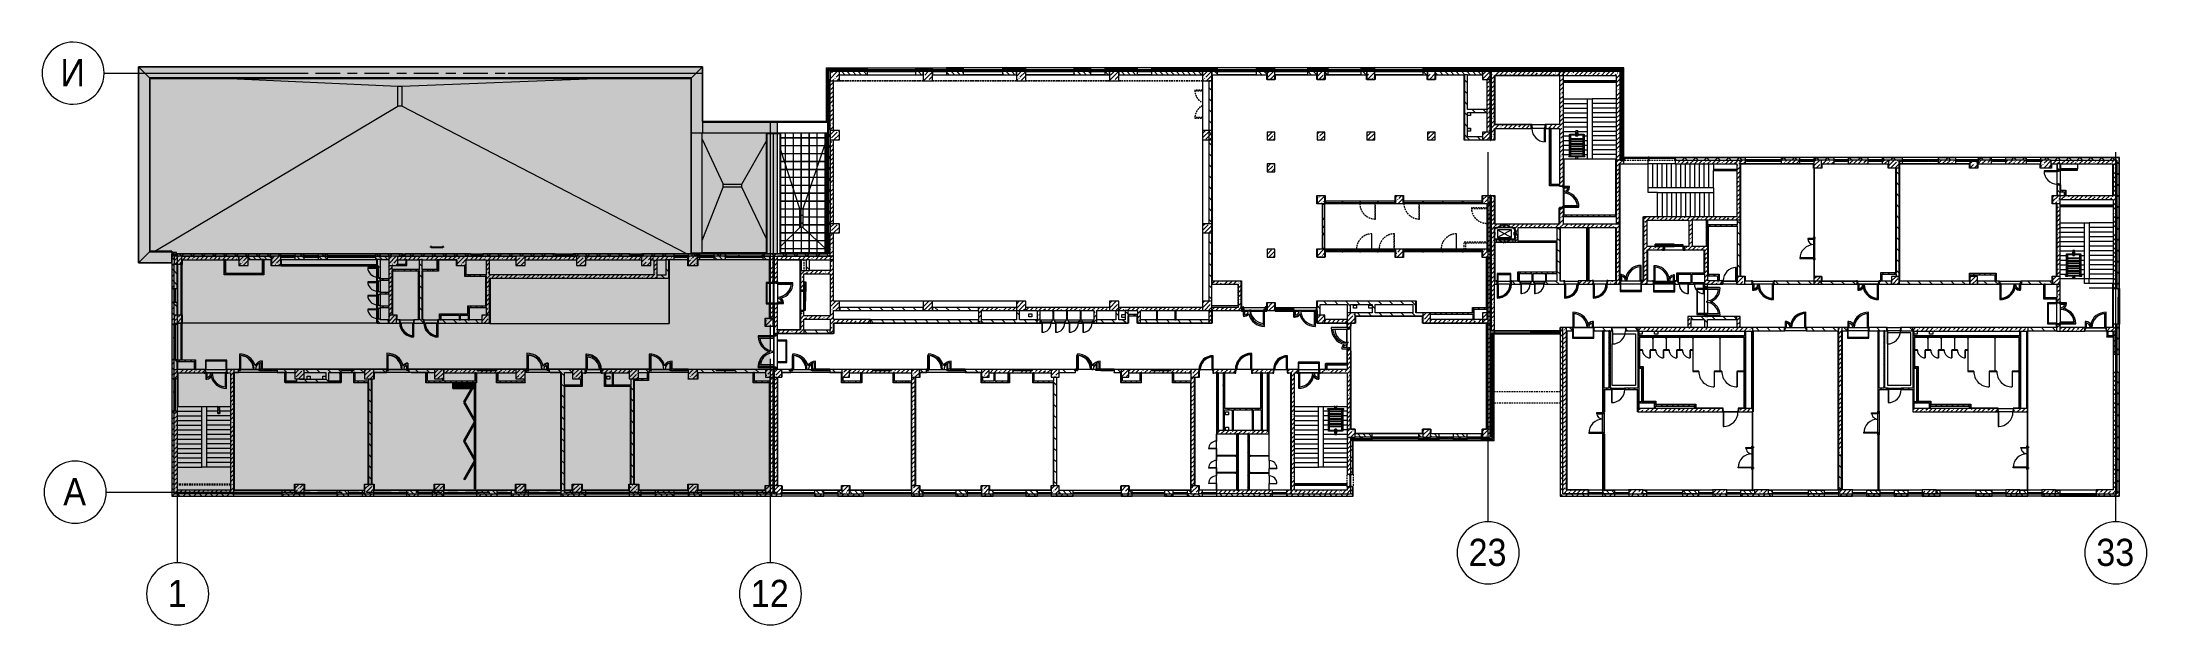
# Model space of a CAD drawing. Header units: millimetres. Extents: x -5507 to 191320, y -8553 to 29000.
# Drawn here: x 53716 to 189350, y -8553 to 29000 of the extents above; entities that cross this region are included whole.
import ezdxf

# ---------------------------------------------------------------- set-up
doc = ezdxf.new("R2010")
doc.units = ezdxf.units.MM
doc.linetypes.add('200_ШТРИХ__ш1_п0_6_', pattern=[160, 100, -60])
doc.linetypes.add('Осевая', pattern=[3175, 635, -476.25, 1587.5, -476.25])
for name, color, linetype, lineweight in [('A-DETL-2', 7, 'Continuous', 5), ('A-DETL-MBND', 7, '200_ШТРИХ__ш1_п0_6_', 9), ('A-DOOR', 7, 'Continuous', 5), ('A-GENM-1', 7, 'Continuous', 5), ('A-GLAZ-2', 7, 'Continuous', 5), ('A-GLAZ-CURT-1', 7, 'Continuous', 5), ('A-GLAZ-CWMG-1', 7, 'Continuous', 5), ('A-ROOF', 7, 'Continuous', 5), ('A-ROOF-PATT', 7, 'Continuous', 5), ('A-WALL', 7, 'Continuous', 9), ('A-WALL-4', 7, 'Continuous', 5), ('I-WALL-2', 7, 'Continuous', 5), ('M-EQPM', 7, 'Continuous', 5), ('S-COLS-2', 7, 'Continuous', 5), ('S-STRS', 7, 'Continuous', 5), ('Оси', 7, 'Continuous', 9), ('Оси-1', 7, 'Continuous', 20), ('Оси-2', 7, 'Осевая', 9)]:
    doc.layers.add(name, color=color, linetype=linetype, lineweight=lineweight)
doc.layers.add('A-DETL-GENF-4', color=7, linetype='Continuous', lineweight=9, true_color=0xc0c0c0, transparency=0.4)
for name, color, linetype, lineweight, true_color in [('A-DETL-GENF-5', 7, 'Continuous', 5, 0xb7b7b7), ('A-DETL-GENF-6', 7, 'Continuous', 5, 0xaaaaaa), ('A-DETL-GENF-7', 7, 'Continuous', 5, 0xe2e2e2), ('A-DOOR-1', 7, 'Continuous', 5, 0xaaaaaa), ('A-DOOR-2', 7, 'Continuous', 5, 0xe2e2e2), ('A-DOOR-3', 7, 'Continuous', 5, 0xb7b7b7), ('A-DOOR-FRAM-1', 7, 'Continuous', 5, 0xe2e2e2), ('A-DOOR-FRAM-2', 7, 'Continuous', 5, 0xaaaaaa), ('A-DOOR-FRAM-3', 7, 'Continuous', 5, 0xb7b7b7), ('A-FLOR-1', 7, 'Continuous', 5, 0xb7b7b7), ('A-FLOR-2', 7, 'Continuous', 5, 0xaaaaaa), ('A-GENM-2', 7, 'Continuous', 5, 0x737373), ('A-GENM-3', 7, 'Continuous', 5, 0xa1a1a1), ('A-GENM-4', 7, 'Continuous', 5, 0xe2ddcd), ('A-GLAZ-3', 7, 'Continuous', 5, 0x737373), ('A-GLAZ-CURT-2', 7, 'Continuous', 5, 0x737373), ('A-GLAZ-CWMG-2', 7, 'Continuous', 5, 0x383e42), ('A-GLAZ-CWMG-3', 7, 'Continuous', 5, 0x737373), ('A-WALL-5', 7, 'Continuous', 5, 0x737373), ('A-WALL-6', 7, 'Continuous', 9, 0x737373), ('A-WALL-7', 7, 'Continuous', 5, 0xa1a1a1), ('I-WALL-1', 7, 'Continuous', 9, 0xe7e7e7), ('I-WALL-3', 7, 'Continuous', 5, 0x737373), ('I-WALL-4', 7, 'Continuous', 5, 0x787878), ('S-COLS-1', 7, 'Continuous', 5, 0x737373), ('S-STRS-1', 7, 'Continuous', 5, 0x737373)]:
    doc.layers.add(name, color=color, linetype=linetype, lineweight=lineweight, true_color=true_color)
doc.styles.add('Arial_1', font='arial.ttf', dxfattribs={"width": 0.9, "height": 1750})
pattern_1 = [(45, (62340, 0), (-285.1231, 285.1231), []), (45, (62625.1, 0), (-285.1231, 285.1231), [504.031, -100.806, 16.764, -84.042])]
pattern_2 = [(135, (62339.98, 0), (-176.7767, -176.7767), [])]
pattern_3 = [(135, (62340, 0), (-353.5534, -353.5534), [])]
pattern_4 = [(45, (62340, 0), (-353.5534, 353.5534), []), (135, (62340, 0), (-353.5534, -353.5534), [])]
pattern_5 = [(45, (62339.98, 0), (-176.7767, 176.7767), [])]
pattern_6 = [(135, (1826.41, 164.685), (-14.14214, -14.14214), []), (225, (1826.41, 164.685), (14.14214, -14.14214), [])]
pattern_7 = [(45, (-296.384, 164.685), (-14.1421, 14.1421), []), (135, (-296.384, 164.685), (-14.1421, -14.1421), [])]
pattern_8 = [(135, (62340, 0), (-377.1708, -377.1708), [533.4, -88.9, 17.78, -88.9]), (135, (62340, 376.94), (-377.1708, -377.1708), []), (50, (62340, 0), (637.6445, -55.7866), [66.675, -733.425]), (355, (62340, 0), (-123.3494, 668.6992), [53.34, -586.74]), (100.451, (62393.1, -4.65), (514.299, 612.908), [56.665, -623.315]), (46.184, (62340, 177.8), (948.7764, -147.1497), [100.012, -1100.137]), (96.636, (62419, 165.5), (830.909, 865.997), [84.998, -934.973]), (351.184, (62340, 177.8), (830.918, 865.988), [80.01, -880.11]), (21, (62428.9, 133.35), (530.6506, -357.9283), [66.675, -733.425]), (326, (62428.9, 133.35), (216.308, 644.6585), [53.34, -586.74]), (71.451, (62473.1, 103.5), (746.9596, 286.7243), [56.665, -623.315]), (37.5, (62339.98, 0), (10.81053, 295.9426), [16.764, -562.864, 16.764, -578.866, -588.962]), (37.5, (62339.98, 0), (10.81053, 295.9426), [-1175.258, 16.764, -572.198]), (7.5, (62339.98, 0), (233.8692, 350.63175), [16.764, -322.834, 16.764, -549.529, -224.472]), (7.5, (62339.98, 0), (233.8692, 350.63175), [-905.891, 16.764, -207.708]), (327.5, (62141.73, 0), (474.5678, -20.0513), [16.764, -205.486, 16.764, -676.656, -920.115]), (327.5, (62141.73, 0), (474.5678, -20.0513), [-915.67, 16.764, -903.351]), (317.5, (62052.83, 0), (518.4522, 88.9934), [16.764, -272.161, 16.764, -443.738, -653.415]), (317.5, (62052.83, 0), (518.4522, 88.9934), [-749.427, 16.764, -636.651])]
pattern_9 = [(135, (1826.41, 174.685), (-14.14214, -14.14214), []), (225, (1826.41, 174.685), (14.14214, -14.14214), [])]
pattern_10 = [(45, (-296.384, 174.685), (-14.1421, 14.1421), []), (135, (-296.384, 174.685), (-14.1421, -14.1421), [])]
pattern_11 = [(135, (1751.41, 174.685), (-14.14214, -14.14214), []), (225, (1751.41, 174.685), (14.14214, -14.14214), [])]
pattern_12 = [(45, (-371.384, 174.685), (-14.1421, 14.1421), []), (135, (-371.384, 174.685), (-14.1421, -14.1421), [])]
pattern_13 = [(45, (62340, 0), (-427.6843, 427.6843), []), (45, (62625.1, 0), (-427.6843, 427.6843), [])]
pattern_14 = [(135, (1776.41, 174.685), (-14.14214, -14.14214), []), (225, (1776.41, 174.685), (14.14214, -14.14214), [])]
pattern_15 = [(45, (-346.384, 174.685), (-14.1421, 14.1421), []), (135, (-346.384, 174.685), (-14.1421, -14.1421), [])]
pattern_16 = [(135, (1576.41, 164.685), (-14.14214, -14.14214), []), (225, (1576.41, 164.685), (14.14214, -14.14214), [])]
pattern_17 = [(45, (-546.384, 164.685), (-14.1421, 14.1421), []), (135, (-546.384, 164.685), (-14.1421, -14.1421), [])]
pattern_18 = [(45, (-38240, -150), (-285.123, 285.123), []), (45, (-37954.88, -150), (-285.123, 285.123), [504.031, -100.806, 16.764, -84.042])]
pattern_19 = [(45, (-38240, -7650), (-285.123, 285.123), []), (45, (-37954.88, -7650), (-285.123, 285.123), [504.031, -100.806, 16.764, -84.042])]
pattern_20 = [(135, (1951.41, 164.685), (-14.14214, -14.14214), []), (225, (1951.41, 164.685), (14.14214, -14.14214), [])]
pattern_21 = [(45, (-171.384, 164.685), (-14.1421, 14.1421), []), (135, (-171.384, 164.685), (-14.1421, -14.1421), [])]
pattern_22 = [(45, (-38240, -10950), (-285.123, 285.123), []), (45, (-37954.88, -10950), (-285.123, 285.123), [504.031, -100.806, 16.764, -84.042])]
pattern_23 = [(45, (62340, 0), (-530.33, 530.33), []), (135, (62340, 0), (-530.33, -530.33), [])]

msp = doc.modelspace()

# ---------------------------------------------------------------- texts
at = {"layer": 'Оси', "char_height": 1750, "attachment_point": 1, "style": 'Arial_1'}
for s, insert, width in [('\\fArial|b0|i0|c204|p34|;\\W.9;И', (54893.3, 27905.2), 1948.101), ('\\fArial|b0|i0|c204|p34|;\\W.9;А', (55080.6, 905.2), 1803.797), ('23', (145636.9, -3003), 3030.379), ('33', (186086.9, -3003), 3030.379), ('\\fArial|b0|i0|c204|p34|;\\W.9;1', (61812.4, -5649.6), 1515.189), ('12', (99386.9, -5649.6), 3030.379)]:
    msp.add_mtext(s, dxfattribs=dict(at, insert=insert, width=width))

# ---------------------------------------------------------------- blocks, each defined once
blk = doc.blocks.new('BSC_Колонна _Прямоугольная - 600х600-23286269-3_5_1_птичка')
at = {"layer": 'S-COLS-2'}
h = blk.add_hatch(dxfattribs=at)
h.set_pattern_fill('FP_40', color=256, style=0, pattern_type=2)
h.set_pattern_definition([(45, (-29509.74, -7600), (-285.123, 285.123), []), (45, (-29224.6, -7600), (-285.123, 285.123), [504.031, -100.806, 16.764, -84.042])])
h.paths.add_polyline_path([(300, -300), (300, 300), (-300, 300), (-300, -300)])
at = {"layer": 'S-COLS-1'}
for p, q in [((300, 300), (-300, 300)), ((-300, 300), (-300, -300)), ((300, -300), (300, 300)), ((-300, -300), (300, -300))]:
    blk.add_line(p, q, dxfattribs=at)
blk = doc.blocks.new('BSC_Колонна _Прямоугольная - 500х500-23286270-3_5_1_птичка')
at = {"layer": 'S-COLS-2'}
h = blk.add_hatch(dxfattribs=at)
h.set_pattern_fill('FP_41', color=256, style=0, pattern_type=2)
h.set_pattern_definition([(45, (-38790, -7650), (-285.123, 285.123), []), (45, (-38504.88, -7650), (-285.123, 285.123), [504.031, -100.806, 16.764, -84.042])])
h.paths.add_polyline_path([(-250, -250), (250, -250), (250, 250), (-250, 250), (-250, 101)])
for p, q in [((250, 250), (-250, 250)), ((-250, 250), (-250, -250)), ((250, -250), (250, 250)), ((-250, -250), (250, -250))]:
    blk.add_line(p, q, dxfattribs=at)
blk = doc.blocks.new('BSC_Колонна _Прямоугольная - 500х500-V25-3_5_1_птичка')
at = {"layer": 'S-COLS-2'}
h = blk.add_hatch(dxfattribs=at)
h.set_pattern_fill('FP_42', color=256, style=0, pattern_type=2)
h.set_pattern_definition([(45, (-43160, -7650), (-285.123, 285.123), []), (45, (-42874.88, -7650), (-285.123, 285.123), [504.031, -100.806, 16.764, -84.042])])
h.paths.add_polyline_path([(250, -250), (250, 250), (-250, 250), (-250, -250)])
for p, q in [((250, 250), (-250, 250)), ((-250, 250), (-250, -250)), ((250, -250), (250, 250)), ((-250, -250), (250, -250))]:
    blk.add_line(p, q, dxfattribs=at)
blk = doc.blocks.new('BSC_Колонна _Прямоугольная - 500х500-V26-3_5_1_птичка')
at = {"layer": 'S-COLS-2'}
h = blk.add_hatch(dxfattribs=at)
h.set_pattern_fill('FP_43', color=256, style=0, pattern_type=2)
h.set_pattern_definition([(45, (-47660, -7650), (-285.123, 285.123), []), (45, (-47374.88, -7650), (-285.123, 285.123), [504.031, -100.806, 16.764, -84.042])])
h.paths.add_polyline_path([(250, -250), (250, 250), (-250, 250), (-250, -250), (-115, -250)])
for p, q in [((250, 250), (-250, 250)), ((-250, 250), (-250, -250)), ((250, -250), (250, 250)), ((-250, -250), (250, -250))]:
    blk.add_line(p, q, dxfattribs=at)
blk = doc.blocks.new('BSC_Колонна _Прямоугольная - 500х500-V27-3_5_1_птичка')
at = {"layer": 'S-COLS-2'}
h = blk.add_hatch(dxfattribs=at)
h.set_pattern_fill('FP_44', color=256, style=0, pattern_type=2)
h.set_pattern_definition([(45, (-52160, -7650), (-285.123, 285.123), []), (45, (-51874.88, -7650), (-285.123, 285.123), [504.031, -100.806, 16.764, -84.042])])
h.paths.add_polyline_path([(250, -250), (250, 250), (-250, 250), (-250, -250)])
for p, q in [((250, 250), (-250, 250)), ((-250, 250), (-250, -250)), ((250, -250), (250, 250)), ((-250, -250), (250, -250))]:
    blk.add_line(p, q, dxfattribs=at)
blk = doc.blocks.new('BSC_Колонна _Прямоугольная - 500х500-V28-3_5_1_птичка')
at = {"layer": 'S-COLS-2'}
h = blk.add_hatch(dxfattribs=at)
h.set_pattern_fill('FP_45', color=256, style=0, pattern_type=2)
h.set_pattern_definition([(45, (-61160, -7650), (-285.1231, 285.1231), []), (45, (-60874.88, -7650), (-285.123, 285.123), [504.031, -100.806, 16.764, -84.042])])
h.paths.add_polyline_path([(250, -250), (250, 250), (-250, 250), (-250, -250)])
for p, q in [((250, 250), (-250, 250)), ((-250, 250), (-250, -250)), ((250, -250), (250, 250)), ((-250, -250), (250, -250))]:
    blk.add_line(p, q, dxfattribs=at)
blk = doc.blocks.new('BSC_Колонна _Прямоугольная - 600х600-V29-3_5_1_птичка')
at = {"layer": 'S-COLS-2'}
h = blk.add_hatch(dxfattribs=at)
h.set_pattern_fill('FP_46', color=256, style=0, pattern_type=2)
h.set_pattern_definition([(45, (-25860, -200), (-285.123, 285.123), []), (45, (-25574.88, -200), (-285.123, 285.123), [504.031, -100.806, 16.764, -84.042])])
h.paths.add_polyline_path([(-300, -300), (300, -300), (300, 300), (-300, 300)])
at = {"layer": 'S-COLS-1'}
for p, q in [((300, 300), (-300, 300)), ((-300, 300), (-300, -300)), ((300, -300), (300, 300)), ((-300, -300), (300, -300))]:
    blk.add_line(p, q, dxfattribs=at)
blk = doc.blocks.new('BSC_Колонна _Прямоугольная - 600х600-V30-3_5_1_птичка')
at = {"layer": 'S-COLS-2'}
h = blk.add_hatch(dxfattribs=at)
h.set_pattern_fill('FP_47', color=256, style=0, pattern_type=2)
h.set_pattern_definition([(45, (-29509.74, -200), (-285.123, 285.123), []), (45, (-29224.6, -200), (-285.123, 285.123), [504.031, -100.806, 16.764, -84.042])])
h.paths.add_polyline_path([(300, -300), (300, 300), (-300, 300), (-300, -300)])
at = {"layer": 'S-COLS-1'}
for p, q in [((300, 300), (-300, 300)), ((-300, 300), (-300, -300)), ((300, -300), (300, 300)), ((-300, -300), (300, -300))]:
    blk.add_line(p, q, dxfattribs=at)
blk = doc.blocks.new('BSC_Колонна _Прямоугольная - 500х500-V31-3_5_1_птичка')
at = {"layer": 'S-COLS-2'}
h = blk.add_hatch(dxfattribs=at)
h.set_pattern_fill('FP_48', color=256, style=0, pattern_type=2)
h.set_pattern_definition([(45, (-38790, -150), (-285.123, 285.123), []), (45, (-38504.88, -150), (-285.123, 285.123), [504.031, -100.806, 16.764, -84.042])])
h.paths.add_polyline_path([(250, -250), (250, 250), (-250, 250), (-250, -250)])
for p, q in [((250, 250), (-250, 250)), ((-250, 250), (-250, -250)), ((250, -250), (250, 250)), ((-250, -250), (250, -250))]:
    blk.add_line(p, q, dxfattribs=at)
blk = doc.blocks.new('BSC_Колонна _Прямоугольная - 500х500-V32-3_5_1_птичка')
at = {"layer": 'S-COLS-2'}
h = blk.add_hatch(dxfattribs=at)
h.set_pattern_fill('FP_49', color=256, style=0, pattern_type=2)
h.set_pattern_definition([(45, (-43160, -150), (-285.123, 285.123), []), (45, (-42874.88, -150), (-285.123, 285.123), [504.031, -100.806, 16.764, -84.042])])
h.paths.add_polyline_path([(250, -250), (250, 250), (-250, 250), (-250, -250)])
for p, q in [((250, 250), (-250, 250)), ((-250, 250), (-250, -250)), ((250, -250), (250, 250)), ((-250, -250), (250, -250))]:
    blk.add_line(p, q, dxfattribs=at)
blk = doc.blocks.new('BSC_Колонна _Прямоугольная - 500х500-V33-3_5_1_птичка')
at = {"layer": 'S-COLS-2'}
h = blk.add_hatch(dxfattribs=at)
h.set_pattern_fill('FP_50', color=256, style=0, pattern_type=2)
h.set_pattern_definition([(45, (-47660, -150), (-285.123, 285.123), []), (45, (-47374.88, -150), (-285.123, 285.123), [504.031, -100.806, 16.764, -84.042])])
h.paths.add_polyline_path([(-250, -250), (250, -250), (250, 250), (-250, 250)])
for p, q in [((250, 250), (-250, 250)), ((-250, 250), (-250, -250)), ((250, -250), (250, 250)), ((-250, -250), (250, -250))]:
    blk.add_line(p, q, dxfattribs=at)
blk = doc.blocks.new('BSC_Колонна _Прямоугольная - 500х500-V34-3_5_1_птичка')
at = {"layer": 'S-COLS-2'}
h = blk.add_hatch(dxfattribs=at)
h.set_pattern_fill('FP_51', color=256, style=0, pattern_type=2)
h.set_pattern_definition([(45, (-52160, -150), (-285.123, 285.123), []), (45, (-51874.88, -150), (-285.123, 285.123), [504.031, -100.806, 16.764, -84.042])])
h.paths.add_polyline_path([(-250, -250), (250, -250), (250, 250), (-250, 250)])
for p, q in [((250, 250), (-250, 250)), ((-250, 250), (-250, -250)), ((250, -250), (250, 250)), ((-250, -250), (250, -250))]:
    blk.add_line(p, q, dxfattribs=at)
blk = doc.blocks.new('BSC_Колонна _Прямоугольная - 500х500-V35-3_5_1_птичка')
at = {"layer": 'S-COLS-2'}
h = blk.add_hatch(dxfattribs=at)
h.set_pattern_fill('FP_52', color=256, style=0, pattern_type=2)
h.set_pattern_definition([(45, (-61160, -150), (-285.123, 285.123), []), (45, (-60874.88, -150), (-285.123, 285.123), [504.031, -100.806, 16.764, -84.042])])
h.paths.add_polyline_path([(250, -250), (250, 250), (-250, 250), (-250, -250)])
for p, q in [((250, 250), (-250, 250)), ((-250, 250), (-250, -250)), ((250, -250), (250, 250)), ((-250, -250), (250, -250))]:
    blk.add_line(p, q, dxfattribs=at)
blk = doc.blocks.new('BSC_Колонна _Прямоугольная - 500х500-V36-3_5_1_птичка')
at = {"layer": 'S-COLS-2'}
h = blk.add_hatch(dxfattribs=at)
h.set_pattern_fill('FP_53', color=256, style=0, pattern_type=2)
h.set_pattern_definition([(45, (-65660, -150), (-285.1231, 285.1231), []), (45, (-65374.88, -150), (-285.1231, 285.1231), [504.031, -100.806, 16.764, -84.042])])
h.paths.add_polyline_path([(250, -250), (250, 250), (-250, 250), (-250, -250)])
for p, q in [((250, 250), (-250, 250)), ((-250, 250), (-250, -250)), ((250, -250), (250, 250)), ((-250, -250), (250, -250))]:
    blk.add_line(p, q, dxfattribs=at)
blk = doc.blocks.new('BSC_Колонна _Прямоугольная - 500х500-V37-3_5_1_птичка')
at = {"layer": 'S-COLS-2'}
h = blk.add_hatch(dxfattribs=at)
h.set_pattern_fill('FP_54', color=256, style=0, pattern_type=2)
h.set_pattern_definition([(45, (-75730, -3800), (-285.1231, 285.1231), []), (45, (-75444.88, -3800), (-285.1231, 285.1231), [504.031, -100.806, 16.764, -84.042])])
h.paths.add_polyline_path([(-250, -250), (250, -250), (250, 250), (-250, 250), (-250, -98)])
for p, q in [((250, 250), (-250, 250)), ((-250, 250), (-250, -250)), ((250, -250), (250, 250)), ((-250, -250), (250, -250))]:
    blk.add_line(p, q, dxfattribs=at)
blk = doc.blocks.new('BSC_Колонна _Прямоугольная - 500х500-V38-3_5_1_птичка')
at = {"layer": 'S-COLS-2'}
h = blk.add_hatch(dxfattribs=at)
h.set_pattern_fill('FP_55', color=256, style=0, pattern_type=2)
h.set_pattern_definition([(45, (-80600, -3800), (-285.1231, 285.1231), []), (45, (-80314.88, -3800), (-285.1231, 285.1231), [504.031, -100.806, 16.764, -84.042])])
h.paths.add_polyline_path([(250, -250), (250, 250), (-250, 250), (-250, -250)])
for p, q in [((250, 250), (-250, 250)), ((-250, 250), (-250, -250)), ((250, -250), (250, 250)), ((-250, -250), (250, -250))]:
    blk.add_line(p, q, dxfattribs=at)
blk = doc.blocks.new('BSC_Колонна _Прямоугольная - 500х500-V39-3_5_1_птичка')
at = {"layer": 'S-COLS-2'}
h = blk.add_hatch(dxfattribs=at)
h.set_pattern_fill('FP_56', color=256, style=0, pattern_type=2)
h.set_pattern_definition([(45, (-65660, -7650), (-285.1231, 285.1231), []), (45, (-65374.88, -7650), (-285.1231, 285.1231), [504.031, -100.806, 16.764, -84.042])])
h.paths.add_polyline_path([(250, -250), (250, 22), (220, 22), (220, 30), (250, 30), (250, 250), (-250, 250), (-250, -250), (220, -250)])
for p, q in [((220, 250), (-250, 250)), ((-250, 250), (-250, -250)), ((250, -250), (250, 22)), ((-250, -250), (250, -250))]:
    blk.add_line(p, q, dxfattribs=at)
blk = doc.blocks.new('BSC_Колонна _Прямоугольная - 600х600-23205240-3_5_1_птичка')
at = {"layer": 'S-COLS-2'}
h = blk.add_hatch(dxfattribs=at)
h.set_pattern_fill('FP_57', color=256, style=0, pattern_type=2)
h.set_pattern_definition([(45, (-66460, -12000), (-285.1231, 285.1231), []), (45, (-66174.88, -12000), (-285.1231, 285.1231), [504.031, -100.806, 16.764, -84.042])])
h.paths.add_polyline_path([(300, -300), (300, 300), (-300, 300), (-300, -300)])
for p, q in [((300, 300), (-300, 300)), ((-300, 300), (-300, -300)), ((300, -300), (300, 300)), ((-300, -300), (300, -300))]:
    blk.add_line(p, q, dxfattribs=at)
blk = doc.blocks.new('BSC_Колонна _Прямоугольная - 600х600-V40-3_5_1_птичка')
at = {"layer": 'S-COLS-2'}
h = blk.add_hatch(dxfattribs=at)
h.set_pattern_fill('FP_58', color=256, style=0, pattern_type=2)
h.set_pattern_definition([(45, (-14010, -14900), (-285.123, 285.123), []), (45, (-13724.88, -14900), (-285.123, 285.123), [504.031, -100.806, 16.764, -84.042])])
h.paths.add_polyline_path([(300, -300), (300, 300), (-300, 300), (-300, -300), (-24, -300)])
at = {"layer": 'S-COLS-1'}
for p, q in [((300, 300), (-300, 300)), ((-300, 300), (-300, -300)), ((300, -300), (300, 300)), ((-300, -300), (300, -300))]:
    blk.add_line(p, q, dxfattribs=at)
blk = doc.blocks.new('BSC_Колонна _Прямоугольная - 600х600-V41-3_5_1_птичка')
at = {"layer": 'S-COLS-2'}
h = blk.add_hatch(dxfattribs=at)
h.set_pattern_fill('FP_59', color=256, style=0, pattern_type=2)
h.set_pattern_definition([(45, (-25860, -7600), (-285.123, 285.123), []), (45, (-25574.88, -7600), (-285.123, 285.123), [504.031, -100.806, 16.764, -84.042])])
h.paths.add_polyline_path([(-300, -300), (300, -300), (300, 300), (-300, 300), (-300, 151)])
at = {"layer": 'S-COLS-1'}
for p, q in [((300, 300), (-300, 300)), ((-300, 300), (-300, -300)), ((300, -300), (300, 300)), ((-300, -300), (300, -300))]:
    blk.add_line(p, q, dxfattribs=at)
blk = doc.blocks.new('BSC_Колонна _Прямоугольная - 600х600-V42-3_5_1_птичка')
at = {"layer": 'S-COLS-2'}
h = blk.add_hatch(dxfattribs=at)
h.set_pattern_fill('FP_60', color=256, style=0, pattern_type=2)
h.set_pattern_definition([(45, (-26110, -14900), (-285.123, 285.123), []), (45, (-25824.88, -14900), (-285.123, 285.123), [504.031, -100.806, 16.764, -84.042])])
h.paths.add_polyline_path([(300, -300), (300, 300), (-300, 300), (-300, -300)])
at = {"layer": 'S-COLS-1'}
for p, q in [((300, 300), (-300, 300)), ((-300, 300), (-300, -300)), ((300, -300), (300, 300)), ((-300, -300), (300, -300))]:
    blk.add_line(p, q, dxfattribs=at)
blk = doc.blocks.new('BSC_Колонна _Прямоугольная - 600х600-V43-3_5_1_птичка')
at = {"layer": 'S-COLS-2'}
h = blk.add_hatch(dxfattribs=at)
h.set_pattern_fill('FP_61', color=256, style=0, pattern_type=2)
h.set_pattern_definition([(45, (-66460, -17000), (-285.1231, 285.1231), []), (45, (-66174.88, -17000), (-285.1231, 285.1231), [504.031, -100.806, 16.764, -84.042])])
h.paths.add_polyline_path([(300, -300), (300, 300), (-300, 300), (-300, -300)])
for p, q in [((300, 300), (-300, 300)), ((-300, 300), (-300, -300)), ((300, -300), (300, 300)), ((-300, -300), (300, -300))]:
    blk.add_line(p, q, dxfattribs=at)
blk = doc.blocks.new('BSC_Колонна _Прямоугольная - 500х500-23287078-3_5_1_птичка')
at = {"layer": 'S-COLS-2'}
h = blk.add_hatch(dxfattribs=at)
h.set_pattern_fill('FP_63', color=256, style=0, pattern_type=2)
h.set_pattern_definition([(45, (-84450, -22950), (-285.1231, 285.1231), []), (45, (-84164.88, -22950), (-285.1231, 285.1231), [504.031, -100.806, 16.764, -84.042])])
h.paths.add_polyline_path([(250, -250), (250, 250), (-250, 250), (-250, -250)])
for p, q in [((250, 250), (-250, 250)), ((-250, 250), (-250, -250)), ((250, -250), (250, 250)), ((-250, -250), (250, -250))]:
    blk.add_line(p, q, dxfattribs=at)
blk = doc.blocks.new('110_Дверь_СКБ_2Ст - Д-1_л_Лестничная клетка EIS60 2-32142534-3_5_1_птичка')
at = {"layer": 'A-DOOR-2'}
h = blk.add_hatch(color=256, dxfattribs=at)
h.paths.add_polyline_path([(652.5, 30), (712.5, 30), (712.5, 110), (662.5, 110), (662.5, 60), (652.5, 60)])
h.paths.add_polyline_path([(-687.5, 30), (-627.5, 30), (-627.5, 60), (-637.5, 60), (-637.5, 110), (-687.5, 110)])
for points in [[(-587.5, 110), (-587.5, 510), (-637.5, 510), (-637.5, 110)], [(612.5, 110), (662.5, 110), (662.5, 1010), (612.5, 1010), (612.5, 604.4)], [(712.5, -110), (712.5, 30), (697.5, 25.9), (697.5, -110)]]:
    blk.add_hatch(color=256, dxfattribs=at).paths.add_polyline_path(points)
at = {"layer": 'A-DOOR-FRAM-1'}
for points in [[(-672.5, 110), (-672.5, 118), (-742.5, 118), (-742.5, 110)], [(-672.5, -110), (-672.5, 30), (-687.5, 25.9), (-687.5, -110)], [(767.5, 110), (767.5, 118), (697.5, 118), (697.5, 110)], [(-672.5, -118), (-672.5, -110), (-742.5, -110), (-742.5, -118)], [(767.5, -118), (767.5, -110), (697.5, -110), (697.5, -118)]]:
    blk.add_hatch(color=256, dxfattribs=at).paths.add_polyline_path(points)
at = {"layer": 'A-DOOR-1'}
for p, q in [((-637.5, 510), (-637.5, 110)), ((-587.5, 510), (-637.5, 510)), ((-637.5, 110), (-587.5, 110)), ((-587.5, 110), (-587.5, 510)), ((662.5, 1010), (612.5, 1010)), ((612.5, 1010), (612.5, 110)), ((612.5, 110), (662.5, 110)), ((662.5, 110), (662.5, 1010))]:
    blk.add_line(p, q, dxfattribs=at)
for centre, radius, start, end in [((-637.5, 110), 400, 360, 90), ((662.5, 110), 900, 90, 180)]:
    blk.add_arc(centre, radius, start, end, dxfattribs=at)
at = {"layer": 'A-DOOR-FRAM-2'}
for p, q in [((-672.5, 118), (-742.5, 118)), ((-742.5, 118), (-742.5, 110)), ((-742.5, 110), (-672.5, 110)), ((-637.5, 110), (-687.5, 110)), ((-687.5, 110), (-687.5, 30)), ((-687.5, 30), (-627.5, 30)), ((-672.5, 30), (-687.5, 30)), ((-687.5, 30), (-687.5, -110)), ((-672.5, 110), (-672.5, 118)), ((-672.5, -110), (-672.5, 30)), ((-637.5, 60), (-637.5, 110)), ((-627.5, 60), (-637.5, 60)), ((-627.5, 30), (-627.5, 60)), ((662.5, 60), (652.5, 60)), ((652.5, 60), (652.5, 30)), ((652.5, 30), (712.5, 30)), ((662.5, 110), (662.5, 60)), ((712.5, 110), (662.5, 110)), ((767.5, 118), (697.5, 118)), ((697.5, 118), (697.5, 110)), ((697.5, 110), (767.5, 110)), ((712.5, 30), (697.5, 30)), ((697.5, 30), (697.5, -110)), ((712.5, 30), (712.5, 110)), ((712.5, -110), (712.5, 30)), ((767.5, 110), (767.5, 118)), ((-672.5, -110), (-742.5, -110)), ((-742.5, -110), (-742.5, -118)), ((-742.5, -118), (-672.5, -118)), ((-687.5, -110), (-672.5, -110)), ((-672.5, -118), (-672.5, -110)), ((697.5, -110), (712.5, -110)), ((767.5, -110), (697.5, -110)), ((697.5, -110), (697.5, -118)), ((697.5, -118), (767.5, -118)), ((767.5, -118), (767.5, -110))]:
    blk.add_line(p, q, dxfattribs=at)
blk = doc.blocks.new('110_Дверь_СКБ_1Ст_Внутренняя1 - Д-8 950x2100h_охрана-V44-3_5_1_птичка')
at = {"layer": 'A-DOOR-1'}
h = blk.add_hatch(dxfattribs=at)
h.set_pattern_fill('FP_68', color=256, style=0, pattern_type=2)
h.set_pattern_definition(pattern_6)
h.paths.add_polyline_path([(487, 100), (462, 100), (462, -100), (487, -100), (487, -36)])
at = {"layer": 'A-DOOR-2'}
h = blk.add_hatch(color=256, dxfattribs=at)
h.paths.add_polyline_path([(437, 100), (437, 60), (427, 60), (427, 20), (462, 20), (462, 100)])
h.paths.add_polyline_path([(-413, 100), (-438, 100), (-438, 20), (-403, 20), (-403, 60), (-413, 60)])
at = {"layer": 'A-DOOR-FRAM-1'}
for points in [[(-493, 108), (-493, 100), (-423, 100), (-423, 108)], [(-423, 20), (-438, 20), (-438, -100), (-423, -100), (-423, -36)], [(397, 950), (397, 100), (437, 100), (437, 950)], [(517, 108), (447, 108), (447, 100), (517, 100)], [(462, 20), (447, 20), (447, -100), (462, -100), (462, -36)], [(-493, -100), (-493, -108), (-423, -108), (-423, -100)], [(447, -100), (447, -108), (517, -108), (517, -100)]]:
    blk.add_hatch(color=256, dxfattribs=at).paths.add_polyline_path(points)
at = {"layer": 'A-DOOR-FRAM-2'}
h = blk.add_hatch(dxfattribs=at)
h.set_pattern_fill('FP_69', color=256, style=0, pattern_type=2)
h.set_pattern_definition(pattern_7)
h.paths.add_polyline_path([(-438, 100), (-463, 100), (-463, -100), (-438, -100), (-438, -36)])
at = {"layer": 'A-DOOR-1'}
for p, q in [((437, 950), (397, 950)), ((397, 950), (397, 100)), ((397, 100), (437, 100)), ((437, 100), (437, 950))]:
    blk.add_line(p, q, dxfattribs=at)
blk.add_arc((437, 100), 850, 90, 180, dxfattribs=at)
at = {"layer": 'A-DOOR-FRAM-2'}
for p, q in [((-423, 108), (-493, 108)), ((-493, 108), (-493, 100)), ((-493, 100), (-423, 100)), ((-438, 100), (-463, 100)), ((-463, 100), (-463, -100)), ((-413, 100), (-438, 100)), ((-438, 100), (-438, 20)), ((-438, -100), (-438, 100)), ((-423, 100), (-438, 100)), ((-438, 100), (-438, 99)), ((-438, 99), (-423, 99)), ((-438, 20), (-403, 20)), ((-423, 20), (-438, 20)), ((-438, 20), (-438, -100)), ((-423, 100), (-423, 108)), ((-423, 99), (-423, 100)), ((-423, -100), (-423, 20)), ((-413, 60), (-413, 100)), ((-403, 60), (-413, 60)), ((-403, 20), (-403, 60)), ((437, 60), (427, 60)), ((427, 60), (427, 20)), ((427, 20), (462, 20)), ((437, 100), (437, 60)), ((462, 100), (437, 100)), ((517, 108), (447, 108)), ((447, 108), (447, 100)), ((462, 100), (447, 100)), ((447, 100), (447, 99)), ((447, 100), (517, 100)), ((447, 99), (462, 99)), ((462, 20), (447, 20)), ((447, 20), (447, -100)), ((462, 20), (462, 100)), ((487, 100), (462, 100)), ((462, 100), (462, -100)), ((462, 99), (462, 100)), ((462, -100), (462, 20)), ((487, -100), (487, 100)), ((517, 100), (517, 108)), ((-423, -100), (-493, -100)), ((-493, -100), (-493, -108)), ((-493, -108), (-423, -108)), ((-463, -100), (-438, -100)), ((-438, -100), (-423, -100)), ((-423, -108), (-423, -100)), ((447, -100), (462, -100)), ((517, -100), (447, -100)), ((447, -100), (447, -108)), ((447, -108), (517, -108)), ((462, -100), (487, -100)), ((517, -108), (517, -100))]:
    blk.add_line(p, q, dxfattribs=at)
blk = doc.blocks.new('парапет1 - парапет-18629556-3_5_1_птичка')
at = {"layer": 'A-GENM-1'}
for p, q in [((-2411, 27400), (33928, 27400)), ((-2411, 14773), (-2411, 27400)), ((-268, 14773), (-2411, 14773))]:
    blk.add_line(p, q, dxfattribs=at)
at = {"layer": 'A-GENM-2'}
for p, q in [((-2409, 27398), (-1702, 26691)), ((33926, 27398), (33219, 26691)), ((33928, 27398), (33928, 23147)), ((33219, 26691), (-1702, 26691)), ((-1702, 26691), (-1666, 26655)), ((-1702, 26691), (-1702, 15482)), ((-1665, 26654), (33182, 26654)), ((-1665, 15519), (-1665, 26654)), ((33182, 26654), (33182, 23147)), ((33219, 26691), (33183, 26655)), ((33219, 23147), (33219, 26691)), ((33928, 23147), (33920, 23147)), ((-2409, 14775), (-1702, 15482)), ((-1702, 15482), (-1666, 15518)), ((-1702, 15482), (-268, 15482)), ((-268, 15519), (-1665, 15519)), ((-268, 15519), (-268, 15518)), ((-268, 15518), (-268, 15482)), ((-268, 15482), (-268, 15358))]:
    blk.add_line(p, q, dxfattribs=at)
for points in [[(-1666, 26655), (-1665, 26654), (-1665, 26654), (-1665, 26654), (-1665, 26654)], [(33183, 26655), (33182, 26654), (33182, 26654), (33182, 26654), (33182, 26654)], [(-1666, 15518), (-1665, 15519), (-1665, 15519), (-1665, 15519), (-1665, 15519)]]:
    blk.add_open_spline(points, degree=3, dxfattribs=at)
at = {"layer": 'A-GENM-3'}
blk.add_line((-268, 15358), (-268, 14775), dxfattribs=at)
blk = doc.blocks.new('120_Окно_СКБ_1Ст - 120_Окно_СКБ_1Ст 1200х2500_h_ с форточкой 3-24161067-3_5_1_птичка')
at = {"layer": 'A-GLAZ-2'}
for p, q in [((-600, -127), (-600, -57)), ((-600, -57), (-530, -57)), ((600, -57), (-600, -57)), ((-530, -127), (-600, -127)), ((-600, -127), (-550, -127)), ((-530, -127), (-550, -127)), ((-550, -127), (-550, -137)), ((-550, -137), (550, -137)), ((550, -137), (-550, -137)), ((-530, -57), (-530, -127)), ((530, -87), (-530, -87)), ((-530, -87), (-530, -127)), ((-480, -137), (-480, -87)), ((-480, -107), (480, -107)), ((480, -117), (-480, -117)), ((480, -137), (480, -87)), ((530, -127), (530, -57)), ((530, -57), (600, -57)), ((530, -127), (530, -87)), ((600, -127), (530, -127)), ((550, -127), (530, -127)), ((550, -127), (600, -127)), ((550, -137), (550, -127)), ((600, -57), (600, -127))]:
    blk.add_line(p, q, dxfattribs=at)
blk = doc.blocks.new('120_Окно_СКБ_1Ст - 120_Окно_СКБ_1Ст 900х2500_h_ с форточкой-22877787-3_5_1_птичка')
at = {"layer": 'A-GLAZ-2'}
for p, q in [((-450, -127), (-450, -57)), ((-450, -57), (-380, -57)), ((450, -57), (-450, -57)), ((-380, -127), (-450, -127)), ((-450, -127), (-400, -127)), ((-380, -127), (-400, -127)), ((-400, -127), (-400, -137)), ((-400, -137), (400, -137)), ((400, -137), (-400, -137)), ((-380, -57), (-380, -127)), ((380, -87), (-380, -87)), ((-380, -87), (-380, -127)), ((-330, -137), (-330, -87)), ((-330, -107), (330, -107)), ((330, -117), (-330, -117)), ((330, -137), (330, -87)), ((380, -127), (380, -57)), ((380, -57), (450, -57)), ((380, -127), (380, -87)), ((450, -127), (380, -127)), ((400, -127), (380, -127)), ((400, -137), (400, -127)), ((450, -57), (450, -127))]:
    blk.add_line(p, q, dxfattribs=at)
blk = doc.blocks.new('120_Окно_СКБ_1Ст - 120_Окно_СКБ_1Ст 900х2500_h_ с форточкой-22876038-3_5_1_птичка')
at = {"layer": 'A-GLAZ-2'}
for p, q in [((-450, -127), (-450, -57)), ((-450, -57), (-380, -57)), ((450, -57), (-450, -57)), ((-380, -127), (-450, -127)), ((-450, -127), (-400, -127)), ((-380, -127), (-400, -127)), ((-400, -127), (-400, -137)), ((-400, -137), (400, -137)), ((400, -137), (-400, -137)), ((-380, -57), (-380, -127)), ((380, -87), (-380, -87)), ((-380, -87), (-380, -127)), ((-330, -137), (-330, -87)), ((-330, -107), (330, -107)), ((330, -117), (-330, -117)), ((330, -137), (330, -87)), ((380, -127), (380, -57)), ((380, -57), (450, -57)), ((380, -127), (380, -87)), ((450, -127), (380, -127)), ((400, -127), (380, -127)), ((400, -127), (450, -127)), ((400, -137), (400, -127)), ((450, -57), (450, -127))]:
    blk.add_line(p, q, dxfattribs=at)
blk = doc.blocks.new('120_Окно_СКБ_2Ст - 120_Окно_СКБ_2Ст 3100х2500 _мал_ створка слева-2_-22446420-3_5_1_птичка')
at = {"layer": 'A-GLAZ-3'}
for p, q in [((-1550, -127), (-1550, -57)), ((-1550, -57), (-1480, -57)), ((1550, -57), (-1550, -57)), ((-1480, -127), (-1550, -127)), ((-1550, -127), (-1500, -127)), ((-1480, -127), (-1500, -127)), ((-1500, -127), (-1500, -137)), ((-1500, -137), (-700, -137)), ((-700, -137), (-1500, -137)), ((-1480, -57), (-1480, -127)), ((-720, -87), (-1480, -87)), ((-1480, -87), (-1480, -127)), ((-1430, -137), (-1430, -87)), ((-1430, -107), (-770, -107)), ((-770, -117), (-1430, -117)), ((-770, -137), (-770, -87)), ((-720, -127), (-720, -57)), ((-720, -57), (-650, -57)), ((-720, -127), (-720, -87)), ((-650, -127), (-720, -127)), ((-700, -127), (-720, -127)), ((-700, -127), (-670, -127)), ((-700, -137), (-700, -127)), ((-650, -127), (-670, -127)), ((-670, -127), (-670, -137)), ((-670, -137), (1500, -137)), ((1500, -137), (-670, -137)), ((-650, -57), (-650, -127)), ((1480, -87), (-650, -87)), ((-650, -87), (-650, -127)), ((-600, -137), (-600, -87)), ((-600, -107), (1430, -107)), ((1430, -117), (-600, -117)), ((1430, -137), (1430, -87)), ((1480, -127), (1480, -57)), ((1480, -57), (1550, -57)), ((1480, -127), (1480, -87)), ((1550, -127), (1480, -127)), ((1500, -127), (1480, -127)), ((1500, -127), (1550, -127)), ((1500, -137), (1500, -127)), ((1550, -57), (1550, -127))]:
    blk.add_line(p, q, dxfattribs=at)
blk = doc.blocks.new('120_Окно_СКБ_2Ст - 120_Окно_СКБ_2Ст 2100х2500 _мал створка СЛЕВА_-22446485-3_5_1_птичка')
at = {"layer": 'A-GLAZ-3'}
for p, q in [((-1050, -127), (-1050, -57)), ((-1050, -57), (-980, -57)), ((1050, -57), (-1050, -57)), ((-980, -127), (-1050, -127)), ((-1050, -127), (-1000, -127)), ((-980, -127), (-1000, -127)), ((-1000, -127), (-1000, -137)), ((-1000, -137), (-200, -137)), ((-200, -137), (-1000, -137)), ((-980, -57), (-980, -127)), ((-220, -87), (-980, -87)), ((-980, -87), (-980, -127)), ((-930, -137), (-930, -87)), ((-930, -107), (-270, -107)), ((-270, -117), (-930, -117)), ((-270, -137), (-270, -87)), ((-220, -127), (-220, -57)), ((-220, -57), (-150, -57)), ((-220, -127), (-220, -87)), ((-150, -127), (-220, -127)), ((-200, -127), (-220, -127)), ((-200, -127), (-170, -127)), ((-200, -137), (-200, -127)), ((-150, -127), (-170, -127)), ((-170, -127), (-170, -137)), ((-170, -137), (1000, -137)), ((1000, -137), (-170, -137)), ((-150, -57), (-150, -127)), ((980, -87), (-150, -87)), ((-150, -87), (-150, -127)), ((-100, -137), (-100, -87)), ((-100, -107), (930, -107)), ((930, -117), (-100, -117)), ((930, -137), (930, -87)), ((980, -127), (980, -57)), ((980, -57), (1050, -57)), ((980, -127), (980, -87)), ((1050, -127), (980, -127)), ((1000, -127), (980, -127)), ((1000, -127), (1050, -127)), ((1000, -137), (1000, -127)), ((1050, -57), (1050, -127))]:
    blk.add_line(p, q, dxfattribs=at)
blk = doc.blocks.new('120_Окно_СКБ_1Ст - 120_Окно_СКБ_1Ст 900х2500_h_-22445987-3_5_1_птичка')
at = {"layer": 'A-GLAZ-3'}
for p, q in [((-450, -127), (-450, -57)), ((-450, -57), (-380, -57)), ((450, -57), (-450, -57)), ((-380, -127), (-450, -127)), ((-450, -127), (-400, -127)), ((-380, -127), (-400, -127)), ((-400, -127), (-400, -137)), ((-400, -137), (400, -137)), ((400, -137), (-400, -137)), ((-380, -57), (-380, -127)), ((380, -87), (-380, -87)), ((-380, -87), (-380, -127)), ((-330, -137), (-330, -87)), ((-330, -107), (330, -107)), ((330, -117), (-330, -117)), ((330, -137), (330, -87)), ((380, -127), (380, -57)), ((380, -57), (450, -57)), ((380, -127), (380, -87)), ((450, -127), (380, -127)), ((400, -127), (380, -127)), ((400, -127), (450, -127)), ((400, -137), (400, -127)), ((450, -57), (450, -127))]:
    blk.add_line(p, q, dxfattribs=at)
blk = doc.blocks.new('120_Окно_СКБ_2Ст - 120_Окно_СКБ_2Ст 2100х2500 _мал створка СЛЕВА_-V45-3_5_1_птичка')
at = {"layer": 'A-GLAZ-3'}
for p, q in [((-1050, -127), (-1050, -57)), ((-1050, -57), (-980, -57)), ((1050, -57), (-1050, -57)), ((-980, -127), (-1050, -127)), ((-1050, -127), (-1000, -127)), ((-980, -127), (-1000, -127)), ((-1000, -127), (-1000, -137)), ((-1000, -137), (-200, -137)), ((-200, -137), (-1000, -137)), ((-980, -57), (-980, -127)), ((-220, -87), (-980, -87)), ((-980, -87), (-980, -127)), ((-930, -137), (-930, -87)), ((-930, -107), (-270, -107)), ((-270, -117), (-930, -117)), ((-270, -137), (-270, -87)), ((-220, -127), (-220, -57)), ((-220, -57), (-150, -57)), ((-220, -127), (-220, -87)), ((-150, -127), (-220, -127)), ((-200, -127), (-220, -127)), ((-200, -127), (-170, -127)), ((-200, -137), (-200, -127)), ((-150, -127), (-170, -127)), ((-170, -127), (-170, -137)), ((-170, -137), (1000, -137)), ((1000, -137), (-170, -137)), ((-150, -57), (-150, -127)), ((980, -87), (-150, -87)), ((-150, -87), (-150, -127)), ((-100, -137), (-100, -87)), ((-100, -107), (930, -107)), ((930, -117), (-100, -117)), ((930, -137), (930, -87)), ((980, -127), (980, -57)), ((980, -57), (1050, -57)), ((980, -127), (980, -87)), ((1050, -127), (980, -127)), ((1000, -127), (980, -127)), ((1000, -127), (1050, -127)), ((1000, -137), (1000, -127)), ((1050, -57), (1050, -127))]:
    blk.add_line(p, q, dxfattribs=at)
blk = doc.blocks.new('120_Окно_СКБ_1Ст - 120_Окно_СКБ_1Ст 900х2500_h_-20664874-3_5_1_птичка')
at = {"layer": 'A-GLAZ-3'}
for p, q in [((-450, -127), (-450, -57)), ((-450, -57), (-380, -57)), ((450, -57), (-450, -57)), ((-380, -127), (-450, -127)), ((-450, -127), (-400, -127)), ((-380, -127), (-400, -127)), ((-400, -127), (-400, -137)), ((-400, -137), (400, -137)), ((400, -137), (-400, -137)), ((-380, -57), (-380, -127)), ((380, -87), (-380, -87)), ((-380, -87), (-380, -127)), ((-330, -137), (-330, -87)), ((-330, -107), (330, -107)), ((330, -117), (-330, -117)), ((330, -137), (330, -87)), ((380, -127), (380, -57)), ((380, -57), (450, -57)), ((380, -127), (380, -87)), ((450, -127), (380, -127)), ((400, -127), (380, -127)), ((400, -127), (450, -127)), ((400, -137), (400, -127)), ((450, -57), (450, -127))]:
    blk.add_line(p, q, dxfattribs=at)
blk = doc.blocks.new('DOR_Проход в стене_Прямоугольный - 1050x1150 EI30-23344994-3_5_1_птичка')
at = {"layer": 'A-DOOR-1'}
for p, q in [((525, 100), (-525, 100)), ((525, -100), (-525, -100))]:
    blk.add_line(p, q, dxfattribs=at)
blk = doc.blocks.new('BSC_Колонна _Прямоугольная - 600х600-23205375-3_5_1_птичка')
at = {"layer": 'S-COLS-2'}
h = blk.add_hatch(dxfattribs=at)
h.set_pattern_fill('FP_70', color=256, style=0, pattern_type=2)
h.set_pattern_definition([(45, (-54460, -12000), (-285.123, 285.123), []), (45, (-54174.88, -12000), (-285.123, 285.123), [504.031, -100.806, 16.764, -84.042])])
h.paths.add_polyline_path([(300, -300), (300, 300), (-300, 300), (-300, -300)])
for p, q in [((300, 300), (-300, 300)), ((-300, 300), (-300, -300)), ((300, -300), (300, 300)), ((-300, -300), (300, -300))]:
    blk.add_line(p, q, dxfattribs=at)
blk = doc.blocks.new('BSC_Колонна _Прямоугольная - 600х600-V46-3_5_1_птичка')
at = {"layer": 'S-COLS-2'}
h = blk.add_hatch(dxfattribs=at)
h.set_pattern_fill('FP_71', color=256, style=0, pattern_type=2)
h.set_pattern_definition([(45, (-42460, -26800), (-285.123, 285.123), []), (45, (-42174.88, -26800), (-285.123, 285.123), [504.031, -100.806, 16.764, -84.042])])
h.paths.add_polyline_path([(300, -300), (300, 300), (-300, 300), (-300, -300)])
for p, q in [((300, 300), (-300, 300)), ((-300, 300), (-300, -300)), ((300, -300), (300, 300)), ((-300, -300), (300, -300))]:
    blk.add_line(p, q, dxfattribs=at)
blk = doc.blocks.new('BSC_Колонна _Прямоугольная - 500х500-V47-3_5_1_птичка')
at = {"layer": 'S-COLS-2'}
h = blk.add_hatch(dxfattribs=at)
h.set_pattern_fill('FP_73', color=256, style=0, pattern_type=2)
h.set_pattern_definition([(45, (-56660, -150), (-285.123, 285.123), []), (45, (-56374.88, -150), (-285.123, 285.123), [504.031, -100.806, 16.764, -84.042])])
h.paths.add_polyline_path([(-250, -250), (250, -250), (250, 250), (-250, 250), (-250, 81)])
for p, q in [((250, 250), (-250, 250)), ((-250, 250), (-250, -250)), ((250, -250), (250, 250)), ((-250, -250), (250, -250))]:
    blk.add_line(p, q, dxfattribs=at)
blk = doc.blocks.new('BSC_Колонна _Прямоугольная - 500х500-V48-3_5_1_птичка')
at = {"layer": 'S-COLS-2'}
h = blk.add_hatch(dxfattribs=at)
h.set_pattern_fill('FP_74', color=256, style=0, pattern_type=2)
h.set_pattern_definition([(45, (-56660, -7650), (-285.123, 285.123), []), (45, (-56374.88, -7650), (-285.123, 285.123), [504.031, -100.806, 16.764, -84.042])])
h.paths.add_polyline_path([(-250, -250), (250, -250), (250, 250), (-250, 250)])
for p, q in [((250, 250), (-250, 250)), ((-250, 250), (-250, -250)), ((250, -250), (250, 250)), ((-250, -250), (250, -250))]:
    blk.add_line(p, q, dxfattribs=at)
blk = doc.blocks.new('BSC_Колонна _Прямоугольная - 600х600-V49-3_5_1_птичка')
at = {"layer": 'S-COLS-2'}
h = blk.add_hatch(dxfattribs=at)
h.set_pattern_fill('FP_75', color=256, style=0, pattern_type=2)
h.set_pattern_definition([(45, (-33310, -7600), (-285.123, 285.123), []), (45, (-33024.88, -7600), (-285.123, 285.123), [504.031, -100.806, 16.764, -84.042])])
h.paths.add_polyline_path([(300, -300), (300, 300), (-300, 300), (-300, -300), (252, -300)])
at = {"layer": 'S-COLS-1'}
for p, q in [((300, 300), (-300, 300)), ((-300, 300), (-300, -300)), ((300, -300), (300, 300)), ((-300, -300), (300, -300))]:
    blk.add_line(p, q, dxfattribs=at)
blk = doc.blocks.new('BSC_Колонна _Прямоугольная - 600х600-V50-3_5_1_птичка')
at = {"layer": 'S-COLS-2'}
h = blk.add_hatch(dxfattribs=at)
h.set_pattern_fill('FP_76', color=256, style=0, pattern_type=2)
h.set_pattern_definition([(45, (-33310, -200), (-285.123, 285.123), []), (45, (-33024.88, -200), (-285.123, 285.123), [504.031, -100.806, 16.764, -84.042])])
h.paths.add_polyline_path([(300, -300), (300, 300), (-300, 300), (-300, -300), (252, -300)])
at = {"layer": 'S-COLS-1'}
for p, q in [((300, 300), (-300, 300)), ((-300, 300), (-300, -300)), ((300, -300), (300, 300)), ((-300, -300), (300, -300))]:
    blk.add_line(p, q, dxfattribs=at)
blk = doc.blocks.new('BSC_Колонна _Прямоугольная - 600х600-V51-3_5_1_птичка')
at = {"layer": 'S-COLS-2'}
h = blk.add_hatch(dxfattribs=at)
h.set_pattern_fill('FP_77', color=256, style=0, pattern_type=2)
h.set_pattern_definition([(45, (-42460, -17000), (-285.123, 285.123), []), (45, (-42174.88, -17000), (-285.123, 285.123), [504.031, -100.806, 16.764, -84.042])])
h.paths.add_polyline_path([(300, -300), (300, 300), (-300, 300), (-300, -300)])
for p, q in [((300, 300), (-300, 300)), ((-300, 300), (-300, -300)), ((300, -300), (300, 300)), ((-300, -300), (300, -300))]:
    blk.add_line(p, q, dxfattribs=at)
blk = doc.blocks.new('BSC_Колонна _Прямоугольная - 600х600-V52-3_5_1_птичка')
at = {"layer": 'S-COLS-2'}
h = blk.add_hatch(dxfattribs=at)
h.set_pattern_fill('FP_78', color=256, style=0, pattern_type=2)
h.set_pattern_definition([(45, (-42460, -23000), (-285.123, 285.123), []), (45, (-42174.88, -23000), (-285.123, 285.123), [504.031, -100.806, 16.764, -84.042])])
h.paths.add_polyline_path([(300, -300), (300, 300), (-300, 300), (-300, -300)])
for p, q in [((300, 300), (-300, 300)), ((-300, 300), (-300, -300)), ((300, -300), (300, 300)), ((-300, -300), (300, -300))]:
    blk.add_line(p, q, dxfattribs=at)
blk = doc.blocks.new('BSC_Колонна _Прямоугольная - 600х600-V53-3_5_1_птичка')
at = {"layer": 'S-COLS-2'}
h = blk.add_hatch(dxfattribs=at)
h.set_pattern_fill('FP_79', color=256, style=0, pattern_type=2)
h.set_pattern_definition([(45, (-60460, -12000), (-285.1231, 285.1231), []), (45, (-60174.88, -12000), (-285.1231, 285.1231), [504.031, -100.806, 16.764, -84.042])])
h.paths.add_polyline_path([(-300, -300), (300, -300), (300, 300), (-300, 300)])
for p, q in [((300, 300), (-300, 300)), ((-300, 300), (-300, -300)), ((300, -300), (300, 300)), ((-300, -300), (300, -300))]:
    blk.add_line(p, q, dxfattribs=at)
blk = doc.blocks.new('120_Окно_СКБ_2Ст - 120_Окно_СКБ_2Ст 2100х2400 _мал створка справа_-22446225-3_5_1_птичка')
at = {"layer": 'A-GLAZ-3'}
for p, q in [((-1050, -127), (-1050, -57)), ((-1050, -57), (-980, -57)), ((1050, -57), (-1050, -57)), ((-980, -127), (-1050, -127)), ((-1050, -127), (-1000, -127)), ((-980, -127), (-1000, -127)), ((-1000, -127), (-1000, -137)), ((-1000, -137), (170, -137)), ((170, -137), (-1000, -137)), ((-980, -57), (-980, -127)), ((150, -87), (-980, -87)), ((-980, -87), (-980, -127)), ((-930, -137), (-930, -87)), ((-930, -107), (100, -107)), ((100, -117), (-930, -117)), ((100, -137), (100, -87)), ((150, -127), (150, -57)), ((150, -57), (220, -57)), ((150, -127), (150, -87)), ((220, -127), (150, -127)), ((170, -127), (150, -127)), ((170, -127), (200, -127)), ((170, -137), (170, -127)), ((220, -127), (200, -127)), ((200, -127), (200, -137)), ((200, -137), (1000, -137)), ((1000, -137), (200, -137)), ((220, -57), (220, -127)), ((980, -87), (220, -87)), ((220, -87), (220, -127)), ((270, -137), (270, -87)), ((270, -107), (930, -107)), ((930, -117), (270, -117)), ((930, -137), (930, -87)), ((980, -127), (980, -57)), ((980, -57), (1050, -57)), ((980, -127), (980, -87)), ((1050, -127), (980, -127)), ((1000, -127), (980, -127)), ((1000, -127), (1050, -127)), ((1000, -137), (1000, -127)), ((1050, -57), (1050, -127))]:
    blk.add_line(p, q, dxfattribs=at)
blk = doc.blocks.new('120_Окно_СКБ_2Ст - 120_Окно_СКБ_2Ст 3100х2500 _мал_створка слева_ 2-22446355-3_5_1_птичка')
at = {"layer": 'A-GLAZ-2'}
for p, q in [((-1550, -127), (-1550, -57)), ((-1550, -57), (-1480, -57)), ((1550, -57), (-1550, -57)), ((-1480, -127), (-1550, -127)), ((-1550, -127), (-1500, -127)), ((-1480, -127), (-1500, -127)), ((-1500, -127), (-1500, -137)), ((-1500, -137), (670, -137)), ((670, -137), (-1500, -137)), ((-1480, -57), (-1480, -127)), ((650, -87), (-1480, -87)), ((-1480, -87), (-1480, -127)), ((-1430, -137), (-1430, -87)), ((-1430, -107), (600, -107)), ((600, -117), (-1430, -117)), ((600, -137), (600, -87)), ((650, -127), (650, -57)), ((650, -57), (720, -57)), ((650, -127), (650, -87)), ((720, -127), (650, -127)), ((670, -127), (650, -127)), ((670, -127), (700, -127)), ((670, -137), (670, -127)), ((720, -127), (700, -127)), ((700, -127), (700, -137)), ((700, -137), (1500, -137)), ((1500, -137), (700, -137)), ((720, -57), (720, -127)), ((1480, -87), (720, -87)), ((720, -87), (720, -127)), ((770, -137), (770, -87)), ((770, -107), (1430, -107)), ((1430, -117), (770, -117)), ((1430, -137), (1430, -87)), ((1480, -127), (1480, -57)), ((1480, -57), (1550, -57)), ((1480, -127), (1480, -87)), ((1550, -127), (1480, -127)), ((1500, -127), (1480, -127)), ((1500, -127), (1550, -127)), ((1500, -137), (1500, -127)), ((1550, -57), (1550, -127))]:
    blk.add_line(p, q, dxfattribs=at)
blk = doc.blocks.new('120_Окно_СКБ_1Ст - 120_Окно_СКБ_1Ст 900х2500_h_-V54-3_5_1_птичка')
at = {"layer": 'A-GLAZ-2'}
for p, q in [((-450, -127), (-450, -57)), ((-450, -57), (-380, -57)), ((450, -57), (-450, -57)), ((-380, -127), (-450, -127)), ((-450, -127), (-400, -127)), ((-380, -127), (-400, -127)), ((-400, -127), (-400, -137)), ((-400, -137), (400, -137)), ((400, -137), (-400, -137)), ((-380, -57), (-380, -127)), ((380, -87), (-380, -87)), ((-380, -87), (-380, -127)), ((-330, -137), (-330, -87)), ((-330, -107), (330, -107)), ((330, -117), (-330, -117)), ((330, -137), (330, -87)), ((380, -127), (380, -57)), ((380, -57), (450, -57)), ((380, -127), (380, -87)), ((450, -127), (380, -127)), ((400, -127), (380, -127)), ((400, -127), (450, -127)), ((400, -137), (400, -127)), ((450, -57), (450, -127))]:
    blk.add_line(p, q, dxfattribs=at)
blk = doc.blocks.new('120_Окно_СКБ_2Ст - 120_Окно_СКБ_2Ст 2100х2400 _мал створка справа_-V55-3_5_1_птичка')
at = {"layer": 'A-GLAZ-2'}
for p, q in [((-1050, -127), (-1050, -57)), ((-1050, -57), (-980, -57)), ((1050, -57), (-1050, -57)), ((-980, -127), (-1050, -127)), ((-1050, -127), (-1000, -127)), ((-980, -127), (-1000, -127)), ((-1000, -127), (-1000, -137)), ((-1000, -137), (170, -137)), ((170, -137), (-1000, -137)), ((-980, -57), (-980, -127)), ((150, -87), (-980, -87)), ((-980, -87), (-980, -127)), ((-930, -137), (-930, -87)), ((-930, -107), (100, -107)), ((100, -117), (-930, -117)), ((100, -137), (100, -87)), ((150, -127), (150, -57)), ((150, -57), (220, -57)), ((150, -127), (150, -87)), ((220, -127), (150, -127)), ((170, -127), (150, -127)), ((170, -127), (200, -127)), ((170, -137), (170, -127)), ((220, -127), (200, -127)), ((200, -127), (200, -137)), ((200, -137), (1000, -137)), ((1000, -137), (200, -137)), ((220, -57), (220, -127)), ((980, -87), (220, -87)), ((220, -87), (220, -127)), ((270, -137), (270, -87)), ((270, -107), (930, -107)), ((930, -117), (270, -117)), ((930, -137), (930, -87)), ((980, -127), (980, -57)), ((980, -57), (1050, -57)), ((980, -127), (980, -87)), ((1050, -127), (980, -127)), ((1000, -127), (980, -127)), ((1000, -127), (1050, -127)), ((1000, -137), (1000, -127)), ((1050, -57), (1050, -127))]:
    blk.add_line(p, q, dxfattribs=at)
blk = doc.blocks.new('120_Окно_СКБ_2Ст - 120_Окно_СКБ_2Ст 3100х2500 _мал_створка слева_ 2-V56-3_5_1_птичка')
at = {"layer": 'A-GLAZ-2'}
for p, q in [((-1550, -127), (-1550, -57)), ((-1550, -57), (-1480, -57)), ((1550, -57), (-1550, -57)), ((-1480, -127), (-1550, -127)), ((-1550, -127), (-1500, -127)), ((-1480, -127), (-1500, -127)), ((-1500, -127), (-1500, -137)), ((-1500, -137), (670, -137)), ((670, -137), (-1500, -137)), ((-1480, -57), (-1480, -127)), ((650, -87), (-1480, -87)), ((-1480, -87), (-1480, -127)), ((-1430, -137), (-1430, -87)), ((-1430, -107), (600, -107)), ((600, -117), (-1430, -117)), ((600, -137), (600, -87)), ((650, -127), (650, -57)), ((650, -57), (720, -57)), ((650, -127), (650, -87)), ((720, -127), (650, -127)), ((670, -127), (650, -127)), ((670, -127), (700, -127)), ((670, -137), (670, -127)), ((720, -127), (700, -127)), ((700, -127), (700, -137)), ((700, -137), (1500, -137)), ((1500, -137), (700, -137)), ((720, -57), (720, -127)), ((1480, -87), (720, -87)), ((720, -87), (720, -127)), ((770, -137), (770, -87)), ((770, -107), (1430, -107)), ((1430, -117), (770, -117)), ((1430, -137), (1430, -87)), ((1480, -127), (1480, -57)), ((1480, -57), (1550, -57)), ((1480, -127), (1480, -87)), ((1550, -127), (1480, -127)), ((1500, -127), (1480, -127)), ((1500, -127), (1550, -127)), ((1500, -137), (1500, -127)), ((1550, -57), (1550, -127))]:
    blk.add_line(p, q, dxfattribs=at)
blk = doc.blocks.new('120_Окно_СКБ_2Ст - 120_Окно_СКБ_2Ст 2100х2400 _мал створка справа_-V57-3_5_1_птичка')
at = {"layer": 'A-GLAZ-2'}
for p, q in [((-1050, -127), (-1050, -57)), ((-1050, -57), (-980, -57)), ((1050, -57), (-1050, -57)), ((-980, -127), (-1050, -127)), ((-1050, -127), (-1000, -127)), ((-980, -127), (-1000, -127)), ((-1000, -127), (-1000, -137)), ((-1000, -137), (170, -137)), ((170, -137), (-1000, -137)), ((-980, -57), (-980, -127)), ((150, -87), (-980, -87)), ((-980, -87), (-980, -127)), ((-930, -137), (-930, -87)), ((-930, -107), (100, -107)), ((100, -117), (-930, -117)), ((100, -137), (100, -87)), ((150, -127), (150, -57)), ((150, -57), (220, -57)), ((150, -127), (150, -87)), ((220, -127), (150, -127)), ((170, -127), (150, -127)), ((170, -127), (200, -127)), ((170, -137), (170, -127)), ((220, -127), (200, -127)), ((200, -127), (200, -137)), ((200, -137), (1000, -137)), ((1000, -137), (200, -137)), ((220, -57), (220, -127)), ((980, -87), (220, -87)), ((220, -87), (220, -127)), ((270, -137), (270, -87)), ((270, -107), (930, -107)), ((930, -117), (270, -117)), ((930, -137), (930, -87)), ((980, -127), (980, -57)), ((980, -57), (1050, -57)), ((980, -127), (980, -87)), ((1050, -127), (980, -127)), ((1000, -127), (980, -127)), ((1000, -127), (1050, -127)), ((1000, -137), (1000, -127)), ((1050, -57), (1050, -127))]:
    blk.add_line(p, q, dxfattribs=at)
blk = doc.blocks.new('120_Окно_СКБ_1Ст - 120_Окно_СКБ_1Ст 900х2500_h_-V58-3_5_1_птичка')
at = {"layer": 'A-GLAZ-2'}
for p, q in [((-450, -127), (-450, -57)), ((-450, -57), (-380, -57)), ((450, -57), (-450, -57)), ((-380, -127), (-450, -127)), ((-450, -127), (-400, -127)), ((-380, -127), (-400, -127)), ((-400, -127), (-400, -137)), ((-400, -137), (400, -137)), ((400, -137), (-400, -137)), ((-380, -57), (-380, -127)), ((380, -87), (-380, -87)), ((-380, -87), (-380, -127)), ((-330, -137), (-330, -87)), ((-330, -107), (330, -107)), ((330, -117), (-330, -117)), ((330, -137), (330, -87)), ((380, -127), (380, -57)), ((380, -57), (450, -57)), ((380, -127), (380, -87)), ((450, -127), (380, -127)), ((400, -127), (380, -127)), ((400, -127), (450, -127)), ((400, -137), (400, -127)), ((450, -57), (450, -127))]:
    blk.add_line(p, q, dxfattribs=at)
blk = doc.blocks.new('BSC_Колонна _Прямоугольная - 500х500-V59-3_5_1_птичка')
at = {"layer": 'S-COLS-2'}
h = blk.add_hatch(dxfattribs=at)
h.set_pattern_fill('FP_80', color=256, style=0, pattern_type=2)
h.set_pattern_definition([(45, (-77000, -22950), (-285.1231, 285.1231), []), (45, (-76714.88, -22950), (-285.1231, 285.1231), [504.031, -100.806, 16.764, -84.042])])
h.paths.add_polyline_path([(250, -250), (250, 250), (-250, 250), (-250, -250)])
for p, q in [((250, 250), (-250, 250)), ((-250, 250), (-250, -250)), ((250, -250), (250, 250)), ((-250, -250), (250, -250))]:
    blk.add_line(p, q, dxfattribs=at)
blk = doc.blocks.new('BSC_Колонна _Прямоугольная - 500х500-V60-3_5_1_птичка')
at = {"layer": 'S-COLS-2'}
h = blk.add_hatch(dxfattribs=at)
h.set_pattern_fill('FP_81', color=256, style=0, pattern_type=2)
h.set_pattern_definition([(45, (-73790, -22950), (-285.1231, 285.1231), []), (45, (-73504.88, -22950), (-285.1231, 285.1231), [504.031, -100.806, 16.764, -84.042])])
h.paths.add_polyline_path([(250, -250), (250, 250), (-250, 250), (-250, -250)])
for p, q in [((250, 250), (-250, 250)), ((-250, 250), (-250, -250)), ((250, -250), (250, 250)), ((-250, -250), (250, -250))]:
    blk.add_line(p, q, dxfattribs=at)
blk = doc.blocks.new('BSC_Колонна _Прямоугольная - 500х500-V61-3_5_1_птичка')
at = {"layer": 'S-COLS-2'}
h = blk.add_hatch(dxfattribs=at)
h.set_pattern_fill('FP_82', color=256, style=0, pattern_type=2)
h.set_pattern_definition([(45, (-70560, -22950), (-285.1231, 285.1231), []), (45, (-70274.88, -22950), (-285.1231, 285.1231), [504.031, -100.806, 16.764, -84.042])])
h.paths.add_polyline_path([(250, -250), (250, 250), (-250, 250), (-250, -250)])
for p, q in [((250, 250), (-250, 250)), ((-250, 250), (-250, -250)), ((250, -250), (250, 250)), ((-250, -250), (250, -250))]:
    blk.add_line(p, q, dxfattribs=at)
blk = doc.blocks.new('BSC_Колонна _Прямоугольная - 500х500-V62-3_5_1_птичка')
at = {"layer": 'S-COLS-2'}
h = blk.add_hatch(dxfattribs=at)
h.set_pattern_fill('FP_83', color=256, style=0, pattern_type=2)
h.set_pattern_definition([(45, (-140, -14950), (-285.123, 285.123), []), (45, (145.12, -14950), (-285.123, 285.123), [504.031, -100.806, 16.764, -84.042])])
h.paths.add_polyline_path([(-250, -250), (250, -250), (250, 250), (-250, 250)])
at = {"layer": 'S-COLS-1'}
for p, q in [((250, 250), (-250, 250)), ((-250, 250), (-250, -250)), ((250, -250), (250, 250)), ((-250, -250), (250, -250))]:
    blk.add_line(p, q, dxfattribs=at)
blk = doc.blocks.new('110_Дверь_СКБ_1Ст_Внутренняя1 - Д-7_л__950x2100h_Туалет-21784696-3_5_1_птичка')
at = {"layer": 'A-DOOR-1'}
h = blk.add_hatch(dxfattribs=at)
h.set_pattern_fill('FP_84', color=256, style=0, pattern_type=2)
h.set_pattern_definition(pattern_9)
h.paths.add_polyline_path([(487.5, -110), (487.5, 110), (462.5, 110), (462.5, -110)])
at = {"layer": 'A-DOOR-2'}
h = blk.add_hatch(color=256, dxfattribs=at)
h.paths.add_polyline_path([(427.5, 30), (462.5, 30), (462.5, 110), (437.5, 110), (437.5, 70), (427.5, 70)])
h.paths.add_polyline_path([(-402.5, 30), (-402.5, 70), (-412.5, 70), (-412.5, 110), (-437.5, 110), (-437.5, 30)])
at = {"layer": 'A-DOOR-FRAM-1'}
for points in [[(-422.5, 110), (-422.5, 118), (-492.5, 118), (-492.5, 110)], [(-422.5, -110), (-422.5, 30), (-437.5, 30), (-437.5, -110)], [(397.5, 110), (437.5, 110), (437.5, 960), (397.5, 960), (397.5, 539.7)], [(517.5, 110), (517.5, 118), (447.5, 118), (447.5, 110)], [(462.5, -110), (462.5, 30), (447.5, 30), (447.5, -110)], [(-422.5, -118), (-422.5, -110), (-492.5, -110), (-492.5, -118)], [(517.5, -118), (517.5, -110), (447.5, -110), (447.5, -118)]]:
    blk.add_hatch(color=256, dxfattribs=at).paths.add_polyline_path(points)
at = {"layer": 'A-DOOR-FRAM-2'}
h = blk.add_hatch(dxfattribs=at)
h.set_pattern_fill('FP_85', color=256, style=0, pattern_type=2)
h.set_pattern_definition(pattern_10)
h.paths.add_polyline_path([(-437.5, -110), (-437.5, 110), (-462.5, 110), (-462.5, -110)])
at = {"layer": 'A-DOOR-1'}
for p, q in [((437.5, 960), (397.5, 960)), ((397.5, 960), (397.5, 110)), ((397.5, 110), (437.5, 110)), ((437.5, 110), (437.5, 960))]:
    blk.add_line(p, q, dxfattribs=at)
blk.add_arc((437.5, 110), 850, 90, 180, dxfattribs=at)
at = {"layer": 'A-DOOR-FRAM-2'}
for p, q in [((-422.5, 118), (-492.5, 118)), ((-492.5, 118), (-492.5, 110)), ((-492.5, 110), (-422.5, 110)), ((-437.5, 110), (-462.5, 110)), ((-462.5, 110), (-462.5, -110)), ((-412.5, 110), (-437.5, 110)), ((-437.5, 110), (-437.5, 30)), ((-437.5, -110), (-437.5, 110)), ((-422.5, 110), (-437.5, 110)), ((-437.5, 110), (-437.5, 109)), ((-437.5, 109), (-422.5, 109)), ((-437.5, 30), (-402.5, 30)), ((-422.5, 30), (-437.5, 30)), ((-437.5, 30), (-437.5, -110)), ((-422.5, 110), (-422.5, 118)), ((-422.5, 109), (-422.5, 110)), ((-422.5, -110), (-422.5, 30)), ((-412.5, 70), (-412.5, 110)), ((-402.5, 70), (-412.5, 70)), ((-402.5, 30), (-402.5, 70)), ((437.5, 70), (427.5, 70)), ((427.5, 70), (427.5, 30)), ((427.5, 30), (462.5, 30)), ((437.5, 110), (437.5, 70)), ((462.5, 110), (437.5, 110)), ((517.5, 118), (447.5, 118)), ((447.5, 118), (447.5, 110)), ((462.5, 110), (447.5, 110)), ((447.5, 110), (447.5, 109)), ((447.5, 110), (517.5, 110)), ((447.5, 109), (462.5, 109)), ((462.5, 30), (447.5, 30)), ((447.5, 30), (447.5, -110)), ((462.5, 30), (462.5, 110)), ((487.5, 110), (462.5, 110)), ((462.5, 110), (462.5, -110)), ((462.5, 109), (462.5, 110)), ((462.5, -110), (462.5, 30)), ((487.5, -110), (487.5, 110)), ((517.5, 110), (517.5, 118)), ((-422.5, -110), (-492.5, -110)), ((-492.5, -110), (-492.5, -118)), ((-492.5, -118), (-422.5, -118)), ((-462.5, -110), (-437.5, -110)), ((-437.5, -110), (-422.5, -110)), ((-422.5, -118), (-422.5, -110)), ((447.5, -110), (462.5, -110)), ((517.5, -110), (447.5, -110)), ((447.5, -110), (447.5, -118)), ((447.5, -118), (517.5, -118)), ((462.5, -110), (487.5, -110)), ((517.5, -118), (517.5, -110))]:
    blk.add_line(p, q, dxfattribs=at)
blk = doc.blocks.new('110_Дверь_СКБ_1Ст_Внутренняя1 - Д-4 1100x2100h_су мгн-V63-3_5_1_птичка')
at = {"layer": 'A-DOOR-1'}
h = blk.add_hatch(dxfattribs=at)
h.set_pattern_fill('FP_86', color=256, style=0, pattern_type=2)
h.set_pattern_definition(pattern_11)
h.paths.add_polyline_path([(562.5, -110), (562.5, 110), (537.5, 110), (537.5, -110)])
at = {"layer": 'A-DOOR-2'}
h = blk.add_hatch(color=256, dxfattribs=at)
h.paths.add_polyline_path([(502.5, 30), (537.5, 30), (537.5, 110), (512.5, 110), (512.5, 70), (502.5, 70)])
h.paths.add_polyline_path([(-477.5, 30), (-477.5, 70), (-487.5, 70), (-487.5, 110), (-512.5, 110), (-512.5, 30)])
at = {"layer": 'A-DOOR-FRAM-1'}
for points in [[(-497.5, 110), (-497.5, 118), (-567.5, 118), (-567.5, 110)], [(-497.5, -110), (-497.5, 30), (-512.5, 30), (-512.5, -110)], [(472.5, 110), (512.5, 110), (512.5, 1110), (472.5, 1110)], [(592.5, 110), (592.5, 118), (522.5, 118), (522.5, 110)], [(537.5, -110), (537.5, 30), (522.5, 30), (522.5, -110)], [(-497.5, -118), (-497.5, -110), (-567.5, -110), (-567.5, -118)], [(592.5, -118), (592.5, -110), (522.5, -110), (522.5, -118)]]:
    blk.add_hatch(color=256, dxfattribs=at).paths.add_polyline_path(points)
at = {"layer": 'A-DOOR-FRAM-2'}
h = blk.add_hatch(dxfattribs=at)
h.set_pattern_fill('FP_87', color=256, style=0, pattern_type=2)
h.set_pattern_definition(pattern_12)
h.paths.add_polyline_path([(-512.5, -110), (-512.5, 110), (-537.5, 110), (-537.5, -110)])
at = {"layer": 'A-DOOR-1'}
for p, q in [((512.5, 1110), (472.5, 1110)), ((472.5, 1110), (472.5, 110)), ((472.5, 110), (512.5, 110)), ((512.5, 110), (512.5, 1110))]:
    blk.add_line(p, q, dxfattribs=at)
blk.add_arc((512.5, 110), 1000, 90, 180, dxfattribs=at)
at = {"layer": 'A-DOOR-FRAM-2'}
for p, q in [((-497.5, 118), (-567.5, 118)), ((-567.5, 118), (-567.5, 110)), ((-567.5, 110), (-497.5, 110)), ((-512.5, 110), (-537.5, 110)), ((-537.5, 110), (-537.5, -110)), ((-487.5, 110), (-512.5, 110)), ((-512.5, 110), (-512.5, 30)), ((-512.5, -110), (-512.5, 110)), ((-497.5, 110), (-512.5, 110)), ((-512.5, 110), (-512.5, 109)), ((-512.5, 109), (-497.5, 109)), ((-512.5, 30), (-477.5, 30)), ((-497.5, 30), (-512.5, 30)), ((-512.5, 30), (-512.5, -110)), ((-497.5, 110), (-497.5, 118)), ((-497.5, 109), (-497.5, 110)), ((-497.5, -110), (-497.5, 30)), ((-487.5, 70), (-487.5, 110)), ((-477.5, 70), (-487.5, 70)), ((-477.5, 30), (-477.5, 70)), ((512.5, 70), (502.5, 70)), ((502.5, 70), (502.5, 30)), ((502.5, 30), (537.5, 30)), ((512.5, 110), (512.5, 70)), ((537.5, 110), (512.5, 110)), ((592.5, 118), (522.5, 118)), ((522.5, 118), (522.5, 110)), ((537.5, 110), (522.5, 110)), ((522.5, 110), (522.5, 109)), ((522.5, 110), (592.5, 110)), ((522.5, 109), (537.5, 109)), ((537.5, 30), (522.5, 30)), ((522.5, 30), (522.5, -110)), ((537.5, 30), (537.5, 110)), ((562.5, 110), (537.5, 110)), ((537.5, 110), (537.5, -110)), ((537.5, 109), (537.5, 110)), ((537.5, -110), (537.5, 30)), ((562.5, -110), (562.5, 110)), ((592.5, 110), (592.5, 118)), ((-497.5, -110), (-567.5, -110)), ((-567.5, -110), (-567.5, -118)), ((-567.5, -118), (-497.5, -118)), ((-537.5, -110), (-512.5, -110)), ((-512.5, -110), (-497.5, -110)), ((-497.5, -118), (-497.5, -110)), ((522.5, -110), (537.5, -110)), ((592.5, -110), (522.5, -110)), ((522.5, -110), (522.5, -118)), ((522.5, -118), (592.5, -118)), ((537.5, -110), (562.5, -110)), ((592.5, -118), (592.5, -110))]:
    blk.add_line(p, q, dxfattribs=at)
blk = doc.blocks.new('110_Дверь_СКБ_1Ст_Внутренняя1 - Д-4 1100x2100h_су мгн-V64-3_5_1_птичка')
at = {"layer": 'A-DETL-MBND'}
for points in [[(-448, 1100), (-488, 1100), (-488, 110), (-448, 110), (-448, 536)], [(562, 108), (562, 100), (592, 100), (592, 108)]]:
    blk.add_hatch(color=256, dxfattribs=at).paths.add_polyline_path(points)
for p, q in [((-488, 1100), (-488, 110)), ((-448, 1100), (-488, 1100)), ((-448, 110), (-448, 1100)), ((592, 108), (562, 108)), ((592, 100), (592, 108))]:
    blk.add_line(p, q, dxfattribs=at)
blk.add_arc((-488, 100), 1000, 0.57956, 90, dxfattribs=at)
blk = doc.blocks.new('110_Дверь_СКБ_1Ст_Внутренняя1 - Д-4 1100x2100h_су мгн-V65-3_5_1_птичка')
at = {"layer": 'A-DETL-MBND'}
blk.add_hatch(color=256, dxfattribs=at).paths.add_polyline_path([(-448, 1100), (-488, 1100), (-488, 110), (-448, 110), (-448, 536)])
for p, q in [((-488, 1100), (-488, 110)), ((-448, 1100), (-488, 1100)), ((-448, 110), (-448, 1100))]:
    blk.add_line(p, q, dxfattribs=at)
blk.add_arc((-488, 100), 1000, 0.57956, 90, dxfattribs=at)
blk = doc.blocks.new('120_Окно_СКБ_1Ст - 120_Окно_СКБ_1Ст 800х2500 EI30-23532001-3_5_1_птичка')
at = {"layer": 'A-GLAZ-2'}
for p, q in [((-400, -127), (-400, -57)), ((-400, -57), (-330, -57)), ((400, -57), (-400, -57)), ((-330, -127), (-400, -127)), ((-400, -127), (400, -127)), ((-330, -57), (-330, -127)), ((330, -87), (-330, -87)), ((330, -97), (-330, -97)), ((330, -127), (330, -57)), ((330, -57), (400, -57)), ((400, -127), (330, -127)), ((400, -57), (400, -127))]:
    blk.add_line(p, q, dxfattribs=at)
blk = doc.blocks.new('120_Окно_СКБ_2Ст - 120_Окно_СКБ_2Ст 3100х2500 _мал_створка слева_ 2-19089248-3_5_1_птичка')
at = {"layer": 'A-GLAZ-2'}
for p, q in [((-1550, -75), (-1550, -5)), ((-1550, -5), (-1480, -5)), ((1550, -5), (-1550, -5)), ((-1480, -75), (-1550, -75)), ((-1550, -75), (-1500, -75)), ((-1480, -75), (-1500, -75)), ((-1500, -75), (-1500, -85)), ((-1500, -85), (670, -85)), ((670, -85), (-1500, -85)), ((-1480, -5), (-1480, -75)), ((650, -35), (-1480, -35)), ((-1480, -35), (-1480, -75)), ((-1430, -85), (-1430, -35)), ((-1430, -55), (600, -55)), ((600, -65), (-1430, -65)), ((600, -85), (600, -35)), ((650, -75), (650, -5)), ((650, -5), (720, -5)), ((650, -75), (650, -35)), ((720, -75), (650, -75)), ((670, -75), (650, -75)), ((670, -75), (700, -75)), ((670, -85), (670, -75)), ((720, -75), (700, -75)), ((700, -75), (700, -85)), ((700, -85), (1500, -85)), ((1500, -85), (700, -85)), ((720, -5), (720, -75)), ((1480, -35), (720, -35)), ((720, -35), (720, -75)), ((770, -85), (770, -35)), ((770, -55), (1430, -55)), ((1430, -65), (770, -65)), ((1430, -85), (1430, -35)), ((1480, -75), (1480, -5)), ((1480, -5), (1550, -5)), ((1480, -75), (1480, -35)), ((1550, -75), (1480, -75)), ((1500, -75), (1480, -75)), ((1500, -75), (1550, -75)), ((1500, -85), (1500, -75)), ((1550, -5), (1550, -75))]:
    blk.add_line(p, q, dxfattribs=at)
blk = doc.blocks.new('120_Окно_СКБ_2Ст - 120_Окно_СКБ_2Ст 2100х2400 _мал створка справа_-19092174-3_5_1_птичка')
at = {"layer": 'A-GLAZ-2'}
for p, q in [((-1050, -75), (-1050, -5)), ((-1050, -5), (-980, -5)), ((1050, -5), (-1050, -5)), ((-980, -75), (-1050, -75)), ((-1050, -75), (-1000, -75)), ((-980, -75), (-1000, -75)), ((-1000, -75), (-1000, -85)), ((-1000, -85), (170, -85)), ((170, -85), (-1000, -85)), ((-980, -5), (-980, -75)), ((150, -35), (-980, -35)), ((-980, -35), (-980, -75)), ((-930, -85), (-930, -35)), ((-930, -55), (100, -55)), ((100, -65), (-930, -65)), ((100, -85), (100, -35)), ((150, -75), (150, -5)), ((150, -5), (220, -5)), ((150, -75), (150, -35)), ((220, -75), (150, -75)), ((170, -75), (150, -75)), ((170, -75), (200, -75)), ((170, -85), (170, -75)), ((220, -75), (200, -75)), ((200, -75), (200, -85)), ((200, -85), (1000, -85)), ((1000, -85), (200, -85)), ((220, -5), (220, -75)), ((980, -35), (220, -35)), ((220, -35), (220, -75)), ((270, -85), (270, -35)), ((270, -55), (930, -55)), ((930, -65), (270, -65)), ((930, -85), (930, -35)), ((980, -75), (980, -5)), ((980, -5), (1050, -5)), ((980, -75), (980, -35)), ((1050, -75), (980, -75)), ((1000, -75), (980, -75)), ((1000, -75), (1050, -75)), ((1000, -85), (1000, -75)), ((1050, -5), (1050, -75))]:
    blk.add_line(p, q, dxfattribs=at)
blk = doc.blocks.new('120_Окно_СКБ_2Ст - 120_Окно_СКБ_2Ст 2500х2500 _мал створка справа_-23206729-3_5_1_птичка')
at = {"layer": 'A-GLAZ-2'}
for p, q in [((-1250, -75), (-1250, -5)), ((-1250, -5), (-1180, -5)), ((1250, -5), (-1250, -5)), ((-1180, -75), (-1250, -75)), ((-1250, -75), (-1200, -75)), ((-1180, -75), (-1200, -75)), ((-1200, -75), (-1200, -85)), ((-1200, -85), (370, -85)), ((370, -85), (-1200, -85)), ((-1180, -5), (-1180, -75)), ((350, -35), (-1180, -35)), ((-1180, -35), (-1180, -75)), ((-1130, -85), (-1130, -35)), ((-1130, -55), (300, -55)), ((300, -65), (-1130, -65)), ((300, -85), (300, -35)), ((350, -75), (350, -5)), ((350, -5), (420, -5)), ((350, -75), (350, -35)), ((420, -75), (350, -75)), ((370, -75), (350, -75)), ((370, -75), (400, -75)), ((370, -85), (370, -75)), ((420, -75), (400, -75)), ((400, -75), (400, -85)), ((400, -85), (1200, -85)), ((1200, -85), (400, -85)), ((420, -5), (420, -75)), ((1180, -35), (420, -35)), ((420, -35), (420, -75)), ((470, -85), (470, -35)), ((470, -55), (1130, -55)), ((1130, -65), (470, -65)), ((1130, -85), (1130, -35)), ((1180, -75), (1180, -5)), ((1180, -5), (1250, -5)), ((1180, -75), (1180, -35)), ((1250, -75), (1180, -75)), ((1200, -75), (1180, -75)), ((1200, -75), (1250, -75)), ((1200, -85), (1200, -75)), ((1250, -5), (1250, -75))]:
    blk.add_line(p, q, dxfattribs=at)
blk = doc.blocks.new('120_Окно_СКБ_2Ст - 120_Окно_СКБ_2Ст 2300х2500 _мал створка справа_-22272277-3_5_1_птичка')
at = {"layer": 'A-GLAZ-3'}
for p, q in [((-1150, -127), (-1150, -57)), ((-1150, -57), (-1080, -57)), ((1150, -57), (-1150, -57)), ((-1080, -127), (-1150, -127)), ((-1150, -127), (-1100, -127)), ((-1080, -127), (-1100, -127)), ((-1100, -127), (-1100, -137)), ((-1100, -137), (270, -137)), ((270, -137), (-1100, -137)), ((-1080, -57), (-1080, -127)), ((250, -87), (-1080, -87)), ((-1080, -87), (-1080, -127)), ((-1030, -137), (-1030, -87)), ((-1030, -107), (200, -107)), ((200, -117), (-1030, -117)), ((200, -137), (200, -87)), ((250, -127), (250, -57)), ((250, -57), (320, -57)), ((250, -127), (250, -87)), ((320, -127), (250, -127)), ((270, -127), (250, -127)), ((270, -127), (300, -127)), ((270, -137), (270, -127)), ((320, -127), (300, -127)), ((300, -127), (300, -137)), ((300, -137), (1100, -137)), ((1100, -137), (300, -137)), ((320, -57), (320, -127)), ((1080, -87), (320, -87)), ((320, -87), (320, -127)), ((370, -137), (370, -87)), ((370, -107), (1030, -107)), ((1030, -117), (370, -117)), ((1030, -137), (1030, -87)), ((1080, -127), (1080, -57)), ((1080, -57), (1150, -57)), ((1080, -127), (1080, -87)), ((1150, -127), (1080, -127)), ((1100, -127), (1080, -127)), ((1100, -127), (1150, -127)), ((1100, -137), (1100, -127)), ((1150, -57), (1150, -127))]:
    blk.add_line(p, q, dxfattribs=at)
blk = doc.blocks.new('110_Дверь_СКБ_2Ст - Д-1 Лестничная клетка EIS60-24280000-3_5_1_птичка')
at = {"layer": 'A-DOOR-2'}
h = blk.add_hatch(color=256, dxfattribs=at)
h.paths.add_polyline_path([(712.5, 110), (662.5, 110), (662.5, 60), (652.5, 60), (652.5, 30), (712.5, 30), (712.5, 38.7)])
h.paths.add_polyline_path([(-687.5, 110), (-687.5, 30), (-627.5, 30), (-627.5, 60), (-637.5, 60), (-637.5, 110)])
for points in [[(-637.5, 1010), (-637.5, 110), (-587.5, 110), (-587.5, 1010)], [(612.5, 510), (612.5, 110), (662.5, 110), (662.5, 510)], [(712.5, 30), (697.5, 30), (697.5, -110), (712.5, -110)]]:
    blk.add_hatch(color=256, dxfattribs=at).paths.add_polyline_path(points)
at = {"layer": 'A-DOOR-FRAM-1'}
for points in [[(-742.5, 118), (-742.5, 110), (-672.5, 110), (-672.5, 118)], [(-672.5, 30), (-687.5, 30), (-687.5, -110), (-672.5, -110)], [(767.5, 118), (697.5, 118), (697.5, 110), (767.5, 110)], [(-672.5, -110), (-742.5, -110), (-742.5, -118), (-672.5, -118)], [(697.5, -110), (697.5, -118), (767.5, -118), (767.5, -110)]]:
    blk.add_hatch(color=256, dxfattribs=at).paths.add_polyline_path(points)
at = {"layer": 'A-DOOR-3'}
for p, q in [((-637.5, 1010), (-637.5, 110)), ((-587.5, 1010), (-637.5, 1010)), ((-637.5, 110), (-587.5, 110)), ((-587.5, 110), (-587.5, 1010)), ((662.5, 510), (612.5, 510)), ((612.5, 510), (612.5, 110)), ((612.5, 110), (662.5, 110)), ((662.5, 110), (662.5, 510))]:
    blk.add_line(p, q, dxfattribs=at)
for centre, radius, start, end in [((-637.5, 110), 900, 0, 90), ((662.5, 110), 400, 90, 180)]:
    blk.add_arc(centre, radius, start, end, dxfattribs=at)
at = {"layer": 'A-DOOR-FRAM-3'}
for p, q in [((-672.5, 118), (-742.5, 118)), ((-742.5, 118), (-742.5, 110)), ((-742.5, 110), (-672.5, 110)), ((-637.5, 110), (-687.5, 110)), ((-687.5, 110), (-687.5, 30)), ((-687.5, 30), (-627.5, 30)), ((-672.5, 30), (-687.5, 30)), ((-687.5, 30), (-687.5, -110)), ((-672.5, 110), (-672.5, 118)), ((-672.5, -110), (-672.5, 30)), ((-637.5, 60), (-637.5, 110)), ((-627.5, 60), (-637.5, 60)), ((-627.5, 30), (-627.5, 60)), ((662.5, 60), (652.5, 60)), ((652.5, 60), (652.5, 30)), ((652.5, 30), (712.5, 30)), ((662.5, 110), (662.5, 60)), ((712.5, 110), (662.5, 110)), ((767.5, 118), (697.5, 118)), ((697.5, 118), (697.5, 110)), ((697.5, 110), (767.5, 110)), ((712.5, 30), (697.5, 30)), ((697.5, 30), (697.5, -110)), ((712.5, 30), (712.5, 110)), ((712.5, -110), (712.5, 30)), ((767.5, 110), (767.5, 118)), ((-672.5, -110), (-742.5, -110)), ((-742.5, -110), (-742.5, -118)), ((-742.5, -118), (-672.5, -118)), ((-687.5, -110), (-672.5, -110)), ((-672.5, -118), (-672.5, -110)), ((697.5, -110), (712.5, -110)), ((767.5, -110), (697.5, -110)), ((697.5, -110), (697.5, -118)), ((697.5, -118), (767.5, -118)), ((767.5, -118), (767.5, -110))]:
    blk.add_line(p, q, dxfattribs=at)
blk = doc.blocks.new('DOR__перегородка__Прямоугольная - ТП-3_ Вн_ДПГ_6820х3300h-19315679-3_5_1_птичка')
at = {"layer": 'A-DOOR-3'}
for p, q in [((6445, 1474), (6820, 1474)), ((6445, 1474), (6445, 288)), ((6520, 1474), (6520, 244)), ((6595, 1474), (6595, 201)), ((6670, 1474), (6670, 158)), ((6745, 1474), (6745, 114)), ((6820, 1474), (6820, 0)), ((0, 75), (0, 0)), ((0, 75), (1664, 75)), ((0, 0), (6820, 0)), ((1814, 75), (1827, 75)), ((1977, 75), (4164, 75)), ((4314, 75), (4325, 75)), ((4475, 75), (6663, 75)), ((6445, 201), (6445, 75)), ((6520, 158), (6520, 75)), ((6595, 114), (6595, 75)), ((6813, 75), (6820, 75))]:
    blk.add_line(p, q, dxfattribs=at)
at = {"layer": 'A-DOOR-FRAM-3'}
for p, q in [((570, 707), (608, 772)), ((1783, 7), (570, 707)), ((608, 772), (1820, 72)), ((1820, 72), (1783, 7)), ((1821, 72), (3033, 772)), ((1858, 7), (1821, 72)), ((3071, 707), (1858, 7)), ((3033, 772), (3071, 707)), ((3070, 707), (3107, 772)), ((4282, 7), (3070, 707)), ((3107, 772), (4320, 72)), ((4320, 72), (4282, 7)), ((4319, 72), (5532, 772)), ((4357, 7), (4319, 72)), ((5569, 707), (4357, 7)), ((5532, 772), (5569, 707)), ((5569, 707), (5607, 772)), ((6781, 7), (5569, 707)), ((5607, 772), (6819, 72)), ((6819, 72), (6781, 7))]:
    blk.add_line(p, q, dxfattribs=at)
blk = doc.blocks.new('BSC_Колонна _Прямоугольная - 650х500-23287315-3_5_1_птичка')
at = {"layer": 'S-COLS-2'}
h = blk.add_hatch(dxfattribs=at)
h.set_pattern_fill('FP_88', color=256, style=0, pattern_type=2)
h.set_pattern_definition([(135, (11225, -75730), (-285.1231, -285.1231), []), (135, (11225, -75444.88), (-285.1231, -285.1231), [504.031, -100.806, 16.764, -84.042])])
h.paths.add_polyline_path([(325, -219), (325, 250), (-325, 250), (-325, -250), (325, -250)])
for p, q in [((325, 250), (-325, 250)), ((-325, 250), (-325, -250)), ((325, -250), (325, 250)), ((-325, -250), (325, -250))]:
    blk.add_line(p, q, dxfattribs=at)
blk = doc.blocks.new('BSC_Колонна _Прямоугольная - 500х500-V66-3_5_1_птичка')
at = {"layer": 'S-COLS-2'}
h = blk.add_hatch(dxfattribs=at)
h.set_pattern_fill('FP_89', color=256, style=0, pattern_type=2)
h.set_pattern_definition([(45, (-73790, -11150), (-285.1231, 285.1231), []), (45, (-73504.88, -11150), (-285.1231, 285.1231), [504.031, -100.806, 16.764, -84.042])])
h.paths.add_polyline_path([(250, -250), (250, 250), (-250, 250), (-250, -250), (-144, -250)])
for p, q in [((250, 250), (-250, 250)), ((-250, 250), (-250, -250)), ((250, -250), (250, 250)), ((-250, -250), (250, -250))]:
    blk.add_line(p, q, dxfattribs=at)
blk = doc.blocks.new('110_Дверь_СКБ_2Ст - Д-1 Лестничная клетка EIS60-24319353-3_5_1_птичка')
at = {"layer": 'A-DOOR-2'}
h = blk.add_hatch(color=256, dxfattribs=at)
h.paths.add_polyline_path([(662.5, 110), (662.5, 60), (652.5, 60), (652.5, 30), (712.5, 30), (712.5, 110)])
h.paths.add_polyline_path([(-637.5, 110), (-687.5, 110), (-687.5, 30), (-627.5, 30), (-628.7, 60), (-637.5, 60)])
for points in [[(-628.7, 510), (-637.5, 510), (-637.5, 110), (-587.5, 110), (-587.5, 510)], [(612.5, 1010), (612.5, 110), (662.5, 110), (662.5, 1010)], [(712.5, 30), (697.5, 30), (697.5, -110), (712.5, -110)]]:
    blk.add_hatch(color=256, dxfattribs=at).paths.add_polyline_path(points)
at = {"layer": 'A-DOOR-FRAM-1'}
for points in [[(-742.5, 118), (-742.5, 110), (-672.5, 110), (-672.5, 118)], [(-672.5, 30), (-687.5, 30), (-687.5, -110), (-672.5, -110)], [(697.5, 118), (697.5, 110), (767.5, 110), (767.5, 118)], [(-672.5, -110), (-742.5, -110), (-742.5, -118), (-672.5, -118)], [(697.5, -110), (697.5, -118), (767.5, -118), (767.5, -110)]]:
    blk.add_hatch(color=256, dxfattribs=at).paths.add_polyline_path(points)
at = {"layer": 'A-DOOR-1'}
for p, q in [((-637.5, 510), (-637.5, 110)), ((-587.5, 510), (-637.5, 510)), ((-637.5, 110), (-587.5, 110)), ((-587.5, 110), (-587.5, 510)), ((662.5, 1010), (612.5, 1010)), ((612.5, 1010), (612.5, 110)), ((612.5, 110), (662.5, 110)), ((662.5, 110), (662.5, 1010))]:
    blk.add_line(p, q, dxfattribs=at)
for centre, radius, start, end in [((-637.5, 110), 400, 360, 90), ((662.5, 110), 900, 90, 180)]:
    blk.add_arc(centre, radius, start, end, dxfattribs=at)
at = {"layer": 'A-DOOR-FRAM-2'}
for p, q in [((-672.5, 118), (-742.5, 118)), ((-742.5, 118), (-742.5, 110)), ((-742.5, 110), (-672.5, 110)), ((-637.5, 110), (-687.5, 110)), ((-687.5, 110), (-687.5, 30)), ((-687.5, 30), (-627.5, 30)), ((-672.5, 30), (-687.5, 30)), ((-687.5, 30), (-687.5, -110)), ((-672.5, 110), (-672.5, 118)), ((-672.5, -110), (-672.5, 30)), ((-637.5, 60), (-637.5, 110)), ((-627.5, 60), (-637.5, 60)), ((-627.5, 30), (-627.5, 60)), ((662.5, 60), (652.5, 60)), ((652.5, 60), (652.5, 30)), ((652.5, 30), (712.5, 30)), ((662.5, 110), (662.5, 60)), ((712.5, 110), (662.5, 110)), ((767.5, 118), (697.5, 118)), ((697.5, 118), (697.5, 110)), ((697.5, 110), (767.5, 110)), ((712.5, 30), (697.5, 30)), ((697.5, 30), (697.5, -110)), ((712.5, 30), (712.5, 110)), ((712.5, -110), (712.5, 30)), ((767.5, 110), (767.5, 118)), ((-672.5, -110), (-742.5, -110)), ((-742.5, -110), (-742.5, -118)), ((-742.5, -118), (-672.5, -118)), ((-687.5, -110), (-672.5, -110)), ((-672.5, -118), (-672.5, -110)), ((697.5, -110), (712.5, -110)), ((767.5, -110), (697.5, -110)), ((697.5, -110), (697.5, -118)), ((697.5, -118), (767.5, -118)), ((767.5, -118), (767.5, -110))]:
    blk.add_line(p, q, dxfattribs=at)
blk = doc.blocks.new('BSC_Колонна _Прямоугольная - 600х600-V67-3_5_1_птичка')
at = {"layer": 'S-COLS-2'}
h = blk.add_hatch(dxfattribs=at)
h.set_pattern_fill('FP_90', color=256, style=0, pattern_type=2)
h.set_pattern_definition([(45, (-33310, -14900), (-285.123, 285.123), []), (45, (-33024.88, -14900), (-285.123, 285.123), [504.031, -100.806, 16.764, -84.042])])
h.paths.add_polyline_path([(-300, -300), (300, -300), (300, 300), (-300, 300), (-300, -207)])
at = {"layer": 'S-COLS-1'}
for p, q in [((300, 300), (-300, 300)), ((-300, 300), (-300, -300)), ((300, -300), (300, 300)), ((-300, -300), (300, -300))]:
    blk.add_line(p, q, dxfattribs=at)
blk = doc.blocks.new('110_Дверь_СКБ_1Ст_Внутренняя1 - Д-7_п__950x2100h_Туалет EW30-32897972-3_5_1_птичка')
at = {"layer": 'A-DOOR-1'}
h = blk.add_hatch(dxfattribs=at)
h.set_pattern_fill('FP_68', color=256, style=0, pattern_type=2)
h.set_pattern_definition(pattern_6)
h.paths.add_polyline_path([(487, 100), (462, 100), (462, -100), (487, -100)])
at = {"layer": 'A-DOOR-2'}
h = blk.add_hatch(color=256, dxfattribs=at)
h.paths.add_polyline_path([(437, 100), (437, 60), (427, 60), (427, 20), (462, 20), (462, 100)])
h.paths.add_polyline_path([(-413, 100), (-438, 100), (-438, 20), (-403, 20), (-403, 60), (-413, 60)])
at = {"layer": 'A-DOOR-FRAM-1'}
for points in [[(-493, 108), (-493, 100), (-423, 100), (-423, 108)], [(-423, 20), (-438, 20), (-438, -100), (-423, -100)], [(-413, 950), (-413, 100), (-373, 100), (-373, 950)], [(517, 108), (447, 108), (447, 100), (517, 100)], [(462, 20), (447, 20), (447, -100), (462, -100)], [(-493, -100), (-493, -108), (-423, -108), (-423, -100)], [(447, -100), (447, -108), (517, -108), (517, -100)]]:
    blk.add_hatch(color=256, dxfattribs=at).paths.add_polyline_path(points)
at = {"layer": 'A-DOOR-FRAM-2'}
h = blk.add_hatch(dxfattribs=at)
h.set_pattern_fill('FP_69', color=256, style=0, pattern_type=2)
h.set_pattern_definition(pattern_7)
h.paths.add_polyline_path([(-438, 100), (-463, 100), (-463, -100), (-438, -100)])
at = {"layer": 'A-DOOR-3'}
for p, q in [((-413, 950), (-413, 100)), ((-373, 950), (-413, 950)), ((-413, 100), (-373, 100)), ((-373, 100), (-373, 950))]:
    blk.add_line(p, q, dxfattribs=at)
blk.add_arc((-413, 100), 850, 360, 90, dxfattribs=at)
at = {"layer": 'A-DOOR-FRAM-3'}
for p, q in [((-423, 108), (-493, 108)), ((-493, 108), (-493, 100)), ((-493, 100), (-423, 100)), ((-438, 100), (-463, 100)), ((-463, 100), (-463, -100)), ((-413, 100), (-438, 100)), ((-438, 100), (-438, 20)), ((-438, -100), (-438, 100)), ((-423, 100), (-438, 100)), ((-438, 100), (-438, 99)), ((-438, 99), (-423, 99)), ((-438, 20), (-403, 20)), ((-423, 20), (-438, 20)), ((-438, 20), (-438, -100)), ((-423, 100), (-423, 108)), ((-423, 99), (-423, 100)), ((-423, -100), (-423, 20)), ((-413, 60), (-413, 100)), ((-403, 60), (-413, 60)), ((-403, 20), (-403, 60)), ((437, 60), (427, 60)), ((427, 60), (427, 20)), ((427, 20), (462, 20)), ((437, 100), (437, 60)), ((462, 100), (437, 100)), ((517, 108), (447, 108)), ((447, 108), (447, 100)), ((462, 100), (447, 100)), ((447, 100), (447, 99)), ((447, 100), (517, 100)), ((447, 99), (462, 99)), ((462, 20), (447, 20)), ((447, 20), (447, -100)), ((462, 20), (462, 100)), ((487, 100), (462, 100)), ((462, 100), (462, -100)), ((462, 99), (462, 100)), ((462, -100), (462, 20)), ((487, -100), (487, 100)), ((517, 100), (517, 108)), ((-423, -100), (-493, -100)), ((-493, -100), (-493, -108)), ((-493, -108), (-423, -108)), ((-463, -100), (-438, -100)), ((-438, -100), (-423, -100)), ((-423, -108), (-423, -100)), ((447, -100), (462, -100)), ((517, -100), (447, -100)), ((447, -100), (447, -108)), ((447, -108), (517, -108)), ((462, -100), (487, -100)), ((517, -108), (517, -100))]:
    blk.add_line(p, q, dxfattribs=at)
blk = doc.blocks.new('110_Дверь_СКБ_1Ст_Внутренняя1 - Д-7_п__950x2100h_Туалет-32491181-3_5_1_птичка')
at = {"layer": 'A-DOOR-1'}
h = blk.add_hatch(dxfattribs=at)
h.set_pattern_fill('FP_68', color=256, style=0, pattern_type=2)
h.set_pattern_definition(pattern_6)
h.paths.add_polyline_path([(487, 100), (462, 100), (462, -100), (487, -100)])
at = {"layer": 'A-DOOR-2'}
h = blk.add_hatch(color=256, dxfattribs=at)
h.paths.add_polyline_path([(437, 100), (437, 60), (427, 60), (427, 20), (462, 20), (462, 100)])
h.paths.add_polyline_path([(-413, 100), (-438, 100), (-438, 20), (-403, 20), (-403, 60), (-413, 60)])
at = {"layer": 'A-DOOR-FRAM-1'}
for points in [[(-493, 108), (-493, 100), (-423, 100), (-423, 108)], [(-423, 20), (-438, 20), (-438, -100), (-423, -100)], [(-413, 950), (-413, 100), (-373, 100), (-373, 950)], [(517, 108), (447, 108), (447, 100), (517, 100)], [(462, 20), (447, 20), (447, -100), (462, -100)], [(-493, -100), (-493, -108), (-423, -108), (-423, -100)], [(447, -100), (447, -108), (517, -108), (517, -100)]]:
    blk.add_hatch(color=256, dxfattribs=at).paths.add_polyline_path(points)
at = {"layer": 'A-DOOR-FRAM-2'}
h = blk.add_hatch(dxfattribs=at)
h.set_pattern_fill('FP_69', color=256, style=0, pattern_type=2)
h.set_pattern_definition(pattern_7)
h.paths.add_polyline_path([(-438, 100), (-463, 100), (-463, -100), (-438, -100)])
at = {"layer": 'A-DOOR-3'}
for p, q in [((-413, 950), (-413, 100)), ((-373, 950), (-413, 950)), ((-413, 100), (-373, 100)), ((-373, 100), (-373, 950))]:
    blk.add_line(p, q, dxfattribs=at)
blk.add_arc((-413, 100), 850, 360, 90, dxfattribs=at)
at = {"layer": 'A-DOOR-FRAM-3'}
for p, q in [((-423, 108), (-493, 108)), ((-493, 108), (-493, 100)), ((-493, 100), (-423, 100)), ((-438, 100), (-463, 100)), ((-463, 100), (-463, -100)), ((-413, 100), (-438, 100)), ((-438, 100), (-438, 20)), ((-438, -100), (-438, 100)), ((-423, 100), (-438, 100)), ((-438, 100), (-438, 99)), ((-438, 99), (-423, 99)), ((-438, 20), (-403, 20)), ((-423, 20), (-438, 20)), ((-438, 20), (-438, -100)), ((-423, 100), (-423, 108)), ((-423, 99), (-423, 100)), ((-423, -100), (-423, 20)), ((-413, 60), (-413, 100)), ((-403, 60), (-413, 60)), ((-403, 20), (-403, 60)), ((437, 60), (427, 60)), ((427, 60), (427, 20)), ((427, 20), (462, 20)), ((437, 100), (437, 60)), ((462, 100), (437, 100)), ((517, 108), (447, 108)), ((447, 108), (447, 100)), ((462, 100), (447, 100)), ((447, 100), (447, 99)), ((447, 100), (517, 100)), ((447, 99), (462, 99)), ((462, 20), (447, 20)), ((447, 20), (447, -100)), ((462, 20), (462, 100)), ((487, 100), (462, 100)), ((462, 100), (462, -100)), ((462, 99), (462, 100)), ((462, -100), (462, 20)), ((487, -100), (487, 100)), ((517, 100), (517, 108)), ((-423, -100), (-493, -100)), ((-493, -100), (-493, -108)), ((-493, -108), (-423, -108)), ((-463, -100), (-438, -100)), ((-438, -100), (-423, -100)), ((-423, -108), (-423, -100)), ((447, -100), (462, -100)), ((517, -100), (447, -100)), ((447, -100), (447, -108)), ((447, -108), (517, -108)), ((462, -100), (487, -100)), ((517, -108), (517, -100))]:
    blk.add_line(p, q, dxfattribs=at)
blk = doc.blocks.new('BSC_Колонна _Прямоугольная - 250х900-23282983-3_5_1_птичка')
at = {"layer": 'S-COLS-2'}
h = blk.add_hatch(dxfattribs=at)
h.set_pattern_fill('FP_91', color=256, style=0, pattern_type=2)
h.set_pattern_definition([(45, (-99480, -25), (-285.1231, 285.1231), []), (45, (-99194.88, -25), (-285.1231, 285.1231), [504.031, -100.806, 16.764, -84.042])])
h.paths.add_polyline_path([(450, -125), (450, 125), (-450, 125), (-450, -125), (267, -125)])
for p, q in [((450, 125), (-450, 125)), ((-450, 125), (-450, -125)), ((450, -125), (450, 125)), ((-450, -125), (450, -125))]:
    blk.add_line(p, q, dxfattribs=at)
blk = doc.blocks.new('110_Дверь_СКБ_2Ст - Д-5_п_ Из игровой в коридор-32679362-3_5_1_птичка')
at = {"layer": 'A-DOOR-2'}
h = blk.add_hatch(color=256, dxfattribs=at)
h.paths.add_polyline_path([(-627.5, 30), (-627.5, 60), (-637.5, 60), (-640.6, 110), (-687.5, 110), (-687.5, 30), (-640.6, 30)])
h.paths.add_polyline_path([(712.5, 30), (712.5, 110), (662.5, 110), (662.5, 60), (652.5, 60), (652.5, 30)])
for points in [[(-587.5, 110), (-587.5, 510), (-637.5, 510), (-637.5, 110)], [(612.5, 110), (662.5, 110), (662.5, 1010), (612.5, 1010), (612.5, 153.6)], [(712.5, -110), (712.5, 30), (697.5, 30), (697.5, -110)]]:
    blk.add_hatch(color=256, dxfattribs=at).paths.add_polyline_path(points)
at = {"layer": 'A-DOOR-FRAM-1'}
for points in [[(-672.5, 110), (-672.5, 118), (-742.5, 118), (-742.5, 110)], [(-672.5, -110), (-672.5, 30), (-687.5, 30), (-687.5, -110)], [(767.5, 110), (767.5, 118), (697.5, 118), (697.5, 110), (757.7, 110)], [(-672.5, -118), (-672.5, -110), (-742.5, -110), (-742.5, -118)], [(767.5, -118), (767.5, -110), (697.5, -110), (697.5, -118), (757.7, -118)]]:
    blk.add_hatch(color=256, dxfattribs=at).paths.add_polyline_path(points)
at = {"layer": 'A-DOOR-1'}
for p, q in [((-637.5, 510), (-637.5, 110)), ((-587.5, 510), (-637.5, 510)), ((-637.5, 110), (-587.5, 110)), ((-587.5, 110), (-587.5, 510)), ((662.5, 1010), (612.5, 1010)), ((612.5, 1010), (612.5, 110)), ((612.5, 110), (662.5, 110)), ((662.5, 110), (662.5, 1010))]:
    blk.add_line(p, q, dxfattribs=at)
for centre, radius, start, end in [((-637.5, 110), 400, 360, 90), ((662.5, 110), 900, 90, 180)]:
    blk.add_arc(centre, radius, start, end, dxfattribs=at)
at = {"layer": 'A-DOOR-FRAM-2'}
for p, q in [((-672.5, 118), (-742.5, 118)), ((-742.5, 118), (-742.5, 110)), ((-742.5, 110), (-672.5, 110)), ((-637.5, 110), (-687.5, 110)), ((-687.5, 110), (-687.5, 30)), ((-687.5, 30), (-627.5, 30)), ((-672.5, 30), (-687.5, 30)), ((-687.5, 30), (-687.5, -110)), ((-672.5, 110), (-672.5, 118)), ((-672.5, -110), (-672.5, 30)), ((-637.5, 60), (-637.5, 110)), ((-627.5, 60), (-637.5, 60)), ((-627.5, 30), (-627.5, 60)), ((662.5, 60), (652.5, 60)), ((652.5, 60), (652.5, 30)), ((652.5, 30), (712.5, 30)), ((662.5, 110), (662.5, 60)), ((712.5, 110), (662.5, 110)), ((767.5, 118), (697.5, 118)), ((697.5, 118), (697.5, 110)), ((697.5, 110), (767.5, 110)), ((712.5, 30), (697.5, 30)), ((697.5, 30), (697.5, -110)), ((712.5, 30), (712.5, 110)), ((712.5, -110), (712.5, 30)), ((767.5, 110), (767.5, 118)), ((-672.5, -110), (-742.5, -110)), ((-742.5, -110), (-742.5, -118)), ((-742.5, -118), (-672.5, -118)), ((-687.5, -110), (-672.5, -110)), ((-672.5, -118), (-672.5, -110)), ((697.5, -110), (712.5, -110)), ((767.5, -110), (697.5, -110)), ((697.5, -110), (697.5, -118)), ((697.5, -118), (767.5, -118)), ((767.5, -118), (767.5, -110))]:
    blk.add_line(p, q, dxfattribs=at)
blk = doc.blocks.new('110_Дверь_СКБ_1Ст_Внутренняя1 - Д-8 950x2100h_охрана-32352528-3_5_1_птичка')
at = {"layer": 'A-DOOR-1'}
h = blk.add_hatch(dxfattribs=at)
h.set_pattern_fill('FP_84', color=256, style=0, pattern_type=2)
h.set_pattern_definition(pattern_9)
h.paths.add_polyline_path([(487, 110), (462, 110), (462, -110), (487, -110), (487, -26)])
at = {"layer": 'A-DOOR-2'}
h = blk.add_hatch(color=256, dxfattribs=at)
h.paths.add_polyline_path([(-413, 110), (-438, 110), (-438, 30), (-403, 30), (-403, 70), (-413, 70)])
h.paths.add_polyline_path([(462, 110), (437, 110), (437, 70), (427, 70), (430, 30), (462, 30)])
at = {"layer": 'A-DOOR-FRAM-1'}
for points in [[(-493, 118), (-493, 110), (-423, 110), (-423, 118)], [(-423, 30), (-438, 30), (-438, -110), (-423, -110), (-423, -26)], [(397, 960), (397, 110), (437, 110), (437, 960), (430, 960)], [(517, 118), (447, 118), (447, 110), (517, 110)], [(462, 30), (447, 30), (447, -110), (462, -110), (462, -26)], [(-493, -110), (-493, -118), (-423, -118), (-423, -110)], [(517, -110), (447, -110), (447, -118), (517, -118)]]:
    blk.add_hatch(color=256, dxfattribs=at).paths.add_polyline_path(points)
at = {"layer": 'A-DOOR-FRAM-2'}
h = blk.add_hatch(dxfattribs=at)
h.set_pattern_fill('FP_85', color=256, style=0, pattern_type=2)
h.set_pattern_definition(pattern_10)
h.paths.add_polyline_path([(-438, 110), (-463, 110), (-463, -110), (-438, -110), (-438, -26)])
at = {"layer": 'A-DOOR-1'}
for p, q in [((437, 960), (397, 960)), ((397, 960), (397, 110)), ((397, 110), (437, 110)), ((437, 110), (437, 960))]:
    blk.add_line(p, q, dxfattribs=at)
blk.add_arc((437, 110), 850, 90, 180, dxfattribs=at)
at = {"layer": 'A-DOOR-FRAM-2'}
for p, q in [((-423, 118), (-493, 118)), ((-493, 118), (-493, 110)), ((-493, 110), (-423, 110)), ((-438, 110), (-463, 110)), ((-463, 110), (-463, -110)), ((-413, 110), (-438, 110)), ((-438, 110), (-438, 30)), ((-438, -110), (-438, 110)), ((-423, 110), (-438, 110)), ((-438, 110), (-438, 109)), ((-438, 109), (-423, 109)), ((-438, 30), (-403, 30)), ((-423, 30), (-438, 30)), ((-438, 30), (-438, -110)), ((-423, 110), (-423, 118)), ((-423, 109), (-423, 110)), ((-423, -110), (-423, 30)), ((-413, 70), (-413, 110)), ((-403, 70), (-413, 70)), ((-403, 30), (-403, 70)), ((437, 70), (427, 70)), ((427, 70), (427, 30)), ((427, 30), (462, 30)), ((437, 110), (437, 70)), ((462, 110), (437, 110)), ((517, 118), (447, 118)), ((447, 118), (447, 110)), ((462, 110), (447, 110)), ((447, 110), (447, 109)), ((447, 110), (517, 110)), ((447, 109), (462, 109)), ((462, 30), (447, 30)), ((447, 30), (447, -110)), ((462, 30), (462, 110)), ((487, 110), (462, 110)), ((462, 110), (462, -110)), ((462, 109), (462, 110)), ((462, -110), (462, 30)), ((487, -110), (487, 110)), ((517, 110), (517, 118)), ((-423, -110), (-493, -110)), ((-493, -110), (-493, -118)), ((-493, -118), (-423, -118)), ((-463, -110), (-438, -110)), ((-438, -110), (-423, -110)), ((-423, -118), (-423, -110)), ((447, -110), (462, -110)), ((517, -110), (447, -110)), ((447, -110), (447, -118)), ((447, -118), (517, -118)), ((462, -110), (487, -110)), ((517, -118), (517, -110))]:
    blk.add_line(p, q, dxfattribs=at)
blk = doc.blocks.new('110_Дверь_СКБ_1Ст_Внутренняя1 - Д-7а_л__950x2100h_Туалет-V68-3_5_1_птичка')
at = {"layer": 'A-DOOR-1'}
h = blk.add_hatch(dxfattribs=at)
h.set_pattern_fill('FP_93', color=256, style=0, pattern_type=2)
h.set_pattern_definition(pattern_14)
h.paths.add_polyline_path([(537.5, 110), (512.5, 110), (512.5, -110), (537.5, -110)])
at = {"layer": 'A-DOOR-2'}
h = blk.add_hatch(color=256, dxfattribs=at)
h.paths.add_polyline_path([(487.5, 110), (487.5, 70), (477.5, 70), (477.5, 30), (512.5, 30), (512.5, 110)])
h.paths.add_polyline_path([(-462.5, 110), (-487.5, 110), (-487.5, 30), (-452.5, 30), (-452.5, 70), (-462.5, 70)])
at = {"layer": 'A-DOOR-FRAM-1'}
for points in [[(-542.5, 118), (-542.5, 110), (-472.5, 110), (-472.5, 118)], [(-472.5, 30), (-487.5, 30), (-487.5, -110), (-472.5, -110)], [(487.5, 1060), (447.5, 1060), (450.2, 110), (487.5, 110), (487.5, 1009.5)], [(567.5, 118), (497.5, 118), (497.5, 110), (567.5, 110)], [(512.5, 30), (497.5, 30), (497.5, -110), (512.5, -110)], [(-542.5, -110), (-542.5, -118), (-472.5, -118), (-472.5, -110)], [(567.5, -110), (497.5, -110), (497.5, -118), (567.5, -118)]]:
    blk.add_hatch(color=256, dxfattribs=at).paths.add_polyline_path(points)
at = {"layer": 'A-DOOR-FRAM-2'}
h = blk.add_hatch(dxfattribs=at)
h.set_pattern_fill('FP_94', color=256, style=0, pattern_type=2)
h.set_pattern_definition(pattern_15)
h.paths.add_polyline_path([(-487.5, 110), (-512.5, 110), (-512.5, -110), (-487.5, -110)])
at = {"layer": 'A-DOOR-1'}
for p, q in [((487.5, 1060), (447.5, 1060)), ((447.5, 1060), (447.5, 110)), ((447.5, 110), (487.5, 110)), ((487.5, 110), (487.5, 1060))]:
    blk.add_line(p, q, dxfattribs=at)
blk.add_arc((487.5, 110), 950, 90, 180, dxfattribs=at)
at = {"layer": 'A-DOOR-FRAM-2'}
for p, q in [((-472.5, 118), (-542.5, 118)), ((-542.5, 118), (-542.5, 110)), ((-542.5, 110), (-472.5, 110)), ((-487.5, 110), (-512.5, 110)), ((-512.5, 110), (-512.5, -110)), ((-462.5, 110), (-487.5, 110)), ((-487.5, 110), (-487.5, 30)), ((-487.5, -110), (-487.5, 110)), ((-472.5, 110), (-487.5, 110)), ((-487.5, 110), (-487.5, 109)), ((-487.5, 109), (-472.5, 109)), ((-487.5, 30), (-452.5, 30)), ((-472.5, 30), (-487.5, 30)), ((-487.5, 30), (-487.5, -110)), ((-472.5, 110), (-472.5, 118)), ((-472.5, 109), (-472.5, 110)), ((-472.5, -110), (-472.5, 30)), ((-462.5, 70), (-462.5, 110)), ((-452.5, 70), (-462.5, 70)), ((-452.5, 30), (-452.5, 70)), ((487.5, 70), (477.5, 70)), ((477.5, 70), (477.5, 30)), ((477.5, 30), (512.5, 30)), ((487.5, 110), (487.5, 70)), ((512.5, 110), (487.5, 110)), ((567.5, 118), (497.5, 118)), ((497.5, 118), (497.5, 110)), ((512.5, 110), (497.5, 110)), ((497.5, 110), (497.5, 109)), ((497.5, 110), (567.5, 110)), ((497.5, 109), (512.5, 109)), ((512.5, 30), (497.5, 30)), ((497.5, 30), (497.5, -110)), ((512.5, 30), (512.5, 110)), ((537.5, 110), (512.5, 110)), ((512.5, 110), (512.5, -110)), ((512.5, 109), (512.5, 110)), ((512.5, -110), (512.5, 30)), ((537.5, -110), (537.5, 110)), ((567.5, 110), (567.5, 118)), ((-472.5, -110), (-542.5, -110)), ((-542.5, -110), (-542.5, -118)), ((-542.5, -118), (-472.5, -118)), ((-512.5, -110), (-487.5, -110)), ((-487.5, -110), (-472.5, -110)), ((-472.5, -118), (-472.5, -110)), ((497.5, -110), (512.5, -110)), ((567.5, -110), (497.5, -110)), ((497.5, -110), (497.5, -118)), ((497.5, -118), (567.5, -118)), ((512.5, -110), (537.5, -110)), ((567.5, -118), (567.5, -110))]:
    blk.add_line(p, q, dxfattribs=at)
blk = doc.blocks.new('110_Дверь_СКБ_1Ст_Внутренняя1 - Д-7а_л__950x2100h_Туалет-V69-3_5_1_птичка')
at = {"layer": 'A-DOOR-1'}
h = blk.add_hatch(dxfattribs=at)
h.set_pattern_fill('FP_93', color=256, style=0, pattern_type=2)
h.set_pattern_definition(pattern_14)
h.paths.add_polyline_path([(537.5, 110), (512.5, 110), (512.5, -110), (537.5, -110)])
at = {"layer": 'A-DOOR-2'}
h = blk.add_hatch(color=256, dxfattribs=at)
h.paths.add_polyline_path([(-487.5, 110), (-487.5, 30), (-452.5, 30), (-452.5, 70), (-462.5, 70), (-462.5, 110), (-473.5, 110)])
h.paths.add_polyline_path([(512.5, 110), (487.5, 110), (487.5, 70), (477.5, 70), (477.5, 30), (512.5, 30)])
at = {"layer": 'A-DOOR-FRAM-1'}
for points in [[(-472.5, 118), (-542.5, 118), (-542.5, 110), (-472.5, 110)], [(-473.5, 30), (-487.5, 30), (-487.5, -110), (-472.5, -110), (-472.5, 30)], [(447.5, 1060), (447.5, 110), (487.5, 110), (487.5, 1060)], [(567.5, 118), (497.5, 118), (497.5, 110), (567.5, 110)], [(512.5, 30), (497.5, 30), (497.5, -110), (512.5, -110)], [(-472.5, -110), (-542.5, -110), (-542.5, -118), (-472.5, -118)], [(567.5, -110), (497.5, -110), (497.5, -118), (567.5, -118)]]:
    blk.add_hatch(color=256, dxfattribs=at).paths.add_polyline_path(points)
at = {"layer": 'A-DOOR-FRAM-2'}
h = blk.add_hatch(dxfattribs=at)
h.set_pattern_fill('FP_94', color=256, style=0, pattern_type=2)
h.set_pattern_definition(pattern_15)
h.paths.add_polyline_path([(-487.5, 110), (-512.5, 110), (-512.5, -110), (-487.5, -110)])
at = {"layer": 'A-DOOR-1'}
for p, q in [((487.5, 1060), (447.5, 1060)), ((447.5, 1060), (447.5, 110)), ((447.5, 110), (487.5, 110)), ((487.5, 110), (487.5, 1060))]:
    blk.add_line(p, q, dxfattribs=at)
blk.add_arc((487.5, 110), 950, 90, 180, dxfattribs=at)
at = {"layer": 'A-DOOR-FRAM-2'}
for p, q in [((-472.5, 118), (-542.5, 118)), ((-542.5, 118), (-542.5, 110)), ((-542.5, 110), (-472.5, 110)), ((-487.5, 110), (-512.5, 110)), ((-512.5, 110), (-512.5, -110)), ((-462.5, 110), (-487.5, 110)), ((-487.5, 110), (-487.5, 30)), ((-487.5, -110), (-487.5, 110)), ((-472.5, 110), (-487.5, 110)), ((-487.5, 110), (-487.5, 109)), ((-487.5, 109), (-472.5, 109)), ((-487.5, 30), (-452.5, 30)), ((-472.5, 30), (-487.5, 30)), ((-487.5, 30), (-487.5, -110)), ((-472.5, 110), (-472.5, 118)), ((-472.5, 109), (-472.5, 110)), ((-472.5, -110), (-472.5, 30)), ((-462.5, 70), (-462.5, 110)), ((-452.5, 70), (-462.5, 70)), ((-452.5, 30), (-452.5, 70)), ((487.5, 70), (477.5, 70)), ((477.5, 70), (477.5, 30)), ((477.5, 30), (512.5, 30)), ((487.5, 110), (487.5, 70)), ((512.5, 110), (487.5, 110)), ((567.5, 118), (497.5, 118)), ((497.5, 118), (497.5, 110)), ((512.5, 110), (497.5, 110)), ((497.5, 110), (497.5, 109)), ((497.5, 110), (567.5, 110)), ((497.5, 109), (512.5, 109)), ((512.5, 30), (497.5, 30)), ((497.5, 30), (497.5, -110)), ((512.5, 30), (512.5, 110)), ((537.5, 110), (512.5, 110)), ((512.5, 110), (512.5, -110)), ((512.5, 109), (512.5, 110)), ((512.5, -110), (512.5, 30)), ((537.5, -110), (537.5, 110)), ((567.5, 110), (567.5, 118)), ((-472.5, -110), (-542.5, -110)), ((-542.5, -110), (-542.5, -118)), ((-542.5, -118), (-472.5, -118)), ((-512.5, -110), (-487.5, -110)), ((-487.5, -110), (-472.5, -110)), ((-472.5, -118), (-472.5, -110)), ((497.5, -110), (512.5, -110)), ((567.5, -110), (497.5, -110)), ((497.5, -110), (497.5, -118)), ((497.5, -118), (567.5, -118)), ((512.5, -110), (537.5, -110)), ((567.5, -118), (567.5, -110))]:
    blk.add_line(p, q, dxfattribs=at)
blk = doc.blocks.new('110_Дверь_СКБ_2Ст - Д-2а_л_ Из коридора на лестницу-32216062-3_5_1_птичка')
at = {"layer": 'A-DOOR-2'}
h = blk.add_hatch(color=256, dxfattribs=at)
h.paths.add_polyline_path([(712.5, 20), (712.5, 100), (662.5, 100), (662.5, 50), (652.5, 50), (652.5, 20), (676.7, 20)])
h.paths.add_polyline_path([(-627.5, 20), (-627.5, 50), (-637.5, 50), (-637.5, 100), (-687.5, 100), (-687.5, 20)])
for points in [[(-587.5, 100), (-587.5, 500), (-637.5, 500), (-637.5, 100)], [(612.5, 100), (662.5, 100), (662.5, 1000), (612.5, 1000), (612.5, 722.1)], [(712.5, -100), (712.5, 20), (697.5, 20), (697.5, -100)]]:
    blk.add_hatch(color=256, dxfattribs=at).paths.add_polyline_path(points)
at = {"layer": 'A-DOOR-FRAM-1'}
for points in [[(-672.5, 100), (-672.5, 108), (-742.5, 108), (-742.5, 100)], [(-672.5, -100), (-672.5, 20), (-687.5, 20), (-687.5, -100)], [(767.5, 100), (767.5, 108), (697.5, 108), (697.5, 100)], [(-672.5, -108), (-672.5, -100), (-742.5, -100), (-742.5, -108)], [(767.5, -108), (767.5, -100), (697.5, -100), (697.5, -108)]]:
    blk.add_hatch(color=256, dxfattribs=at).paths.add_polyline_path(points)
at = {"layer": 'A-DOOR-1'}
for p, q in [((-637.5, 500), (-637.5, 100)), ((-587.5, 500), (-637.5, 500)), ((-637.5, 100), (-587.5, 100)), ((-587.5, 100), (-587.5, 500)), ((662.5, 1000), (612.5, 1000)), ((612.5, 1000), (612.5, 100)), ((612.5, 100), (662.5, 100)), ((662.5, 100), (662.5, 1000))]:
    blk.add_line(p, q, dxfattribs=at)
for centre, radius, start, end in [((-637.5, 100), 400, 360, 90), ((662.5, 100), 900, 90, 180)]:
    blk.add_arc(centre, radius, start, end, dxfattribs=at)
at = {"layer": 'A-DOOR-FRAM-2'}
for p, q in [((-672.5, 108), (-742.5, 108)), ((-742.5, 108), (-742.5, 100)), ((-742.5, 100), (-672.5, 100)), ((-637.5, 100), (-687.5, 100)), ((-687.5, 100), (-687.5, 20)), ((-687.5, 20), (-627.5, 20)), ((-672.5, 20), (-687.5, 20)), ((-687.5, 20), (-687.5, -100)), ((-672.5, 100), (-672.5, 108)), ((-672.5, -100), (-672.5, 20)), ((-637.5, 50), (-637.5, 100)), ((-627.5, 50), (-637.5, 50)), ((-627.5, 20), (-627.5, 50)), ((662.5, 50), (652.5, 50)), ((652.5, 50), (652.5, 20)), ((652.5, 20), (712.5, 20)), ((662.5, 100), (662.5, 50)), ((712.5, 100), (662.5, 100)), ((767.5, 108), (697.5, 108)), ((697.5, 108), (697.5, 100)), ((697.5, 100), (767.5, 100)), ((712.5, 20), (697.5, 20)), ((697.5, 20), (697.5, -100)), ((712.5, 20), (712.5, 100)), ((712.5, -100), (712.5, 20)), ((767.5, 100), (767.5, 108)), ((-672.5, -100), (-742.5, -100)), ((-742.5, -100), (-742.5, -108)), ((-742.5, -108), (-672.5, -108)), ((-687.5, -100), (-672.5, -100)), ((-672.5, -108), (-672.5, -100)), ((697.5, -100), (712.5, -100)), ((767.5, -100), (697.5, -100)), ((697.5, -100), (697.5, -108)), ((697.5, -108), (767.5, -108)), ((767.5, -108), (767.5, -100))]:
    blk.add_line(p, q, dxfattribs=at)
blk = doc.blocks.new('110_Дверь_СКБ_2Ст - Д-5_п_ Из игровой в коридор-32215844-3_5_1_птичка')
at = {"layer": 'A-DOOR-2'}
h = blk.add_hatch(color=256, dxfattribs=at)
h.paths.add_polyline_path([(-688, 40), (-688, -40), (-628, -40), (-628, -10), (-638, -10), (-638, 40)])
h.paths.add_polyline_path([(652, -40), (712, -40), (712, 40), (662, 40), (662, -10), (652, -10)])
for points in [[(-638, 40), (-588, 40), (-588, 940), (-638, 940)], [(612, 440), (612, 40), (662, 40), (662, 440)]]:
    blk.add_hatch(color=256, dxfattribs=at).paths.add_polyline_path(points)
at = {"layer": 'A-DOOR-FRAM-1'}
for points in [[(-742, 40), (-672, 40), (-672, 48), (-742, 48)], [(698, 40), (768, 40), (768, 48), (698, 48)], [(-742, -48), (-672, -48), (-672, -40), (-742, -40)], [(698, -48), (768, -48), (768, -40), (698, -40)]]:
    blk.add_hatch(color=256, dxfattribs=at).paths.add_polyline_path(points)
at = {"layer": 'A-DOOR-1'}
for p, q in [((-638, 940), (-638, 40)), ((-588, 940), (-638, 940)), ((-638, 40), (-588, 40)), ((-588, 40), (-588, 940)), ((662, 440), (612, 440)), ((612, 440), (612, 40)), ((612, 40), (662, 40)), ((662, 40), (662, 440))]:
    blk.add_line(p, q, dxfattribs=at)
for centre, radius, start, end in [((-638, 40), 900, 0, 90), ((662, 40), 400, 90, 180)]:
    blk.add_arc(centre, radius, start, end, dxfattribs=at)
at = {"layer": 'A-DOOR-FRAM-2'}
for p, q in [((-672, 48), (-742, 48)), ((-742, 48), (-742, 40)), ((-742, 40), (-672, 40)), ((-638, 40), (-688, 40)), ((-688, 40), (-688, -40)), ((-672, 40), (-672, 48)), ((-638, -10), (-638, 40)), ((662, 40), (662, -10)), ((712, 40), (662, 40)), ((768, 48), (698, 48)), ((698, 48), (698, 40)), ((698, 40), (768, 40)), ((712, -40), (712, 40)), ((768, 40), (768, 48)), ((-672, -40), (-742, -40)), ((-742, -40), (-742, -48)), ((-742, -48), (-672, -48)), ((-688, -40), (-628, -40)), ((-672, -39), (-688, -39)), ((-688, -39), (-688, -40)), ((-688, -40), (-672, -40)), ((-672, -40), (-672, -39)), ((-672, -48), (-672, -40)), ((-628, -10), (-638, -10)), ((-628, -40), (-628, -10)), ((662, -10), (652, -10)), ((652, -10), (652, -40)), ((652, -40), (712, -40)), ((712, -39), (698, -39)), ((698, -39), (698, -40)), ((698, -40), (712, -40)), ((768, -40), (698, -40)), ((698, -40), (698, -48)), ((698, -48), (768, -48)), ((712, -40), (712, -39)), ((768, -48), (768, -40))]:
    blk.add_line(p, q, dxfattribs=at)
blk = doc.blocks.new('110_Дверь_СКБ_2Ст - Д-2а_п_ Из коридора на лестницу-32215207-3_5_1_птичка')
at = {"layer": 'A-DOOR-2'}
h = blk.add_hatch(color=256, dxfattribs=at)
h.paths.add_polyline_path([(685.2, 20), (712.5, 20), (712.5, 100), (662.5, 100), (662.5, 50), (652.5, 50), (652.5, 20)])
h.paths.add_polyline_path([(-627.5, 20), (-627.5, 50), (-637.5, 50), (-637.5, 100), (-687.5, 100), (-687.5, 20)])
for points in [[(-587.5, 100), (-587.5, 1000), (-637.5, 1000), (-637.5, 100)], [(662.5, 100), (662.5, 500), (612.5, 500), (612.5, 100)], [(712.5, -100), (712.5, 20), (697.5, 20), (697.5, -100)]]:
    blk.add_hatch(color=256, dxfattribs=at).paths.add_polyline_path(points)
at = {"layer": 'A-DOOR-FRAM-1'}
for points in [[(-672.5, 100), (-672.5, 108), (-742.5, 108), (-742.5, 100)], [(-672.5, -100), (-672.5, 20), (-687.5, 20), (-687.5, -100)], [(767.5, 100), (767.5, 108), (697.5, 108), (697.5, 100)], [(-672.5, -108), (-672.5, -100), (-742.5, -100), (-742.5, -108)], [(767.5, -108), (767.5, -100), (697.5, -100), (697.5, -108)]]:
    blk.add_hatch(color=256, dxfattribs=at).paths.add_polyline_path(points)
at = {"layer": 'A-DOOR-1'}
for p, q in [((-637.5, 1000), (-637.5, 100)), ((-587.5, 1000), (-637.5, 1000)), ((-637.5, 100), (-587.5, 100)), ((-587.5, 100), (-587.5, 1000)), ((662.5, 500), (612.5, 500)), ((612.5, 500), (612.5, 100)), ((612.5, 100), (662.5, 100)), ((662.5, 100), (662.5, 500))]:
    blk.add_line(p, q, dxfattribs=at)
for centre, radius, start, end in [((-637.5, 100), 900, 0, 90), ((662.5, 100), 400, 90, 180)]:
    blk.add_arc(centre, radius, start, end, dxfattribs=at)
at = {"layer": 'A-DOOR-FRAM-2'}
for p, q in [((-672.5, 108), (-742.5, 108)), ((-742.5, 108), (-742.5, 100)), ((-742.5, 100), (-672.5, 100)), ((-637.5, 100), (-687.5, 100)), ((-687.5, 100), (-687.5, 20)), ((-687.5, 20), (-627.5, 20)), ((-672.5, 20), (-687.5, 20)), ((-687.5, 20), (-687.5, -100)), ((-672.5, 100), (-672.5, 108)), ((-672.5, -100), (-672.5, 20)), ((-637.5, 50), (-637.5, 100)), ((-627.5, 50), (-637.5, 50)), ((-627.5, 20), (-627.5, 50)), ((662.5, 50), (652.5, 50)), ((652.5, 50), (652.5, 20)), ((652.5, 20), (712.5, 20)), ((662.5, 100), (662.5, 50)), ((712.5, 100), (662.5, 100)), ((767.5, 108), (697.5, 108)), ((697.5, 108), (697.5, 100)), ((697.5, 100), (767.5, 100)), ((712.5, 20), (697.5, 20)), ((697.5, 20), (697.5, -100)), ((712.5, 20), (712.5, 100)), ((712.5, -100), (712.5, 20)), ((767.5, 100), (767.5, 108)), ((-672.5, -100), (-742.5, -100)), ((-742.5, -100), (-742.5, -108)), ((-742.5, -108), (-672.5, -108)), ((-687.5, -100), (-672.5, -100)), ((-672.5, -108), (-672.5, -100)), ((697.5, -100), (712.5, -100)), ((767.5, -100), (697.5, -100)), ((697.5, -100), (697.5, -108)), ((697.5, -108), (767.5, -108)), ((767.5, -108), (767.5, -100))]:
    blk.add_line(p, q, dxfattribs=at)
blk = doc.blocks.new('BSC_Колонна _Прямоугольная - 250х900-V70-3_5_1_птичка')
at = {"layer": 'S-COLS-2'}
h = blk.add_hatch(dxfattribs=at)
h.set_pattern_fill('FP_95', color=256, style=0, pattern_type=2)
h.set_pattern_definition([(45, (-94080, -25), (-285.1231, 285.1231), []), (45, (-93794.88, -25), (-285.1231, 285.1231), [504.031, -100.806, 16.764, -84.042])])
h.paths.add_polyline_path([(450, -125), (450, 125), (-450, 125), (-450, -125), (74, -125)])
for p, q in [((450, 125), (-450, 125)), ((-450, 125), (-450, -125)), ((450, -125), (450, 125)), ((-450, -125), (450, -125))]:
    blk.add_line(p, q, dxfattribs=at)
blk = doc.blocks.new('BSC_Колонна _Прямоугольная - 250х900-V71-3_5_1_птичка')
at = {"layer": 'S-COLS-2'}
h = blk.add_hatch(dxfattribs=at)
h.set_pattern_fill('FP_96', color=256, style=0, pattern_type=2)
h.set_pattern_definition([(45, (-102180, -25), (-285.1231, 285.1231), []), (45, (-101894.88, -25), (-285.1231, 285.1231), [504.031, -100.806, 16.764, -84.042])])
h.paths.add_polyline_path([(450, -125), (450, 125), (-450, 125), (-450, -125), (364, -125)])
for p, q in [((450, 125), (-450, 125)), ((-450, 125), (-450, -125)), ((450, -125), (450, 125)), ((-450, -125), (450, -125))]:
    blk.add_line(p, q, dxfattribs=at)
blk = doc.blocks.new('120_Окно_СКБ_1Ст - 120_Окно_СКБ_1Ст 900х2500_h_ с форточкой-V72-3_5_1_птичка')
at = {"layer": 'A-GLAZ-2'}
for p, q in [((-450, -127), (-450, -57)), ((-450, -57), (-380, -57)), ((450, -57), (-450, -57)), ((-380, -127), (-450, -127)), ((-450, -127), (-400, -127)), ((-380, -127), (-400, -127)), ((-400, -127), (-400, -137)), ((-400, -137), (400, -137)), ((400, -137), (-400, -137)), ((-380, -57), (-380, -127)), ((380, -87), (-380, -87)), ((-380, -87), (-380, -127)), ((-330, -137), (-330, -87)), ((-330, -107), (330, -107)), ((330, -117), (-330, -117)), ((330, -137), (330, -87)), ((380, -127), (380, -57)), ((380, -57), (450, -57)), ((380, -127), (380, -87)), ((450, -127), (380, -127)), ((400, -127), (380, -127)), ((400, -127), (450, -127)), ((400, -137), (400, -127)), ((450, -57), (450, -127))]:
    blk.add_line(p, q, dxfattribs=at)
blk = doc.blocks.new('120_Окно_СКБ_2Ст_Фрамуга сверху - 120_Окно_СКБ_2Ст_2300х2500_h_ ДОО-19727959-3_5_1_птичка')
at = {"layer": 'A-GLAZ-2'}
for p, q in [((-1150, -127), (-1150, -57)), ((-1150, -57), (-1080, -57)), ((1150, -57), (-1150, -57)), ((-1080, -127), (-1150, -127)), ((-1150, -127), (-1100, -127)), ((-1080, -127), (-1100, -127)), ((-1100, -127), (-1100, -137)), ((-1100, -137), (540, -137)), ((540, -137), (-1100, -137)), ((-1080, -57), (-1080, -127)), ((-1080, -57), (1080, -57)), ((520, -87), (-1080, -87)), ((-1080, -87), (-1080, -127)), ((-1030, -137), (-1030, -87)), ((-1030, -107), (470, -107)), ((470, -117), (-1030, -117)), ((470, -137), (470, -87)), ((520, -127), (520, -57)), ((520, -57), (590, -57)), ((520, -127), (520, -87)), ((590, -127), (520, -127)), ((540, -127), (520, -127)), ((540, -127), (570, -127)), ((540, -127), (570, -127)), ((540, -137), (540, -127)), ((590, -127), (570, -127)), ((570, -127), (570, -137)), ((570, -137), (1100, -137)), ((1100, -137), (570, -137)), ((590, -57), (590, -127)), ((1080, -87), (590, -87)), ((590, -87), (590, -127)), ((640, -137), (640, -87)), ((640, -107), (1030, -107)), ((1030, -117), (640, -117)), ((1030, -137), (1030, -87)), ((1080, -127), (1080, -57)), ((1080, -57), (1150, -57)), ((1080, -127), (1080, -87)), ((1150, -127), (1080, -127)), ((1100, -127), (1080, -127)), ((1100, -127), (1150, -127)), ((1100, -137), (1100, -127)), ((1150, -57), (1150, -127))]:
    blk.add_line(p, q, dxfattribs=at)
blk = doc.blocks.new('120_Окно_СКБ_1Ст - 120_Окно_СКБ_1Ст 900х2500_h_ с форточкой-V73-3_5_1_птичка')
at = {"layer": 'A-GLAZ-2'}
for p, q in [((-450, -127), (-450, -57)), ((-450, -57), (-380, -57)), ((450, -57), (-450, -57)), ((-380, -127), (-450, -127)), ((-450, -127), (-400, -127)), ((-380, -127), (-400, -127)), ((-400, -127), (-400, -137)), ((-400, -137), (400, -137)), ((400, -137), (-400, -137)), ((-380, -57), (-380, -127)), ((380, -87), (-380, -87)), ((-380, -87), (-380, -127)), ((-330, -137), (-330, -87)), ((-330, -107), (330, -107)), ((330, -117), (-330, -117)), ((330, -137), (330, -87)), ((380, -127), (380, -57)), ((380, -57), (450, -57)), ((380, -127), (380, -87)), ((450, -127), (380, -127)), ((400, -127), (380, -127)), ((400, -127), (450, -127)), ((400, -137), (400, -127)), ((450, -57), (450, -127))]:
    blk.add_line(p, q, dxfattribs=at)
blk = doc.blocks.new('120_Окно_СКБ_2Ст_Фрамуга сверху - 120_Окно_СКБ_2Ст_2300х2500_h_ ДОО-22877115-3_5_1_птичка')
at = {"layer": 'A-GLAZ-2'}
for p, q in [((-1150, 13), (-1150, 83)), ((-1150, 83), (-1080, 83)), ((1150, 83), (-1150, 83)), ((-1080, 13), (-1150, 13)), ((-1150, 13), (-1100, 13)), ((-1080, 13), (-1100, 13)), ((-1100, 13), (-1100, 3)), ((-1100, 3), (540, 3)), ((540, 3), (-1100, 3)), ((-1080, 83), (-1080, 13)), ((-1080, 83), (1080, 83)), ((520, 53), (-1080, 53)), ((-1080, 53), (-1080, 13)), ((-1030, 3), (-1030, 53)), ((-1030, 33), (470, 33)), ((470, 23), (-1030, 23)), ((470, 3), (470, 53)), ((520, 13), (520, 83)), ((520, 83), (590, 83)), ((520, 13), (520, 53)), ((590, 13), (520, 13)), ((540, 13), (520, 13)), ((540, 13), (570, 13)), ((540, 13), (570, 13)), ((540, 3), (540, 13)), ((590, 13), (570, 13)), ((570, 13), (570, 3)), ((570, 3), (1100, 3)), ((1100, 3), (570, 3)), ((590, 83), (590, 13)), ((1080, 53), (590, 53)), ((590, 53), (590, 13)), ((640, 3), (640, 53)), ((640, 33), (1030, 33)), ((1030, 23), (640, 23)), ((1030, 3), (1030, 53)), ((1080, 13), (1080, 83)), ((1080, 83), (1150, 83)), ((1080, 13), (1080, 53)), ((1150, 13), (1080, 13)), ((1100, 13), (1080, 13)), ((1100, 13), (1150, 13)), ((1100, 3), (1100, 13)), ((1150, 83), (1150, 13))]:
    blk.add_line(p, q, dxfattribs=at)
blk = doc.blocks.new('110_Дверь_СКБ_1Ст_Внутренняя1 - Д-8 950x2100h_охрана-V74-3_5_1_птичка')
at = {"layer": 'A-DOOR-1'}
h = blk.add_hatch(dxfattribs=at)
h.set_pattern_fill('FP_97', color=256, style=0, pattern_type=2)
h.set_pattern_definition([(135, (1826.41, 104.685), (-14.14214, -14.14214), []), (225, (1826.41, 104.685), (14.14214, -14.14214), [])])
h.paths.add_polyline_path([(487, 40), (462, 40), (462, -40), (487, -40)])
at = {"layer": 'A-DOOR-2'}
h = blk.add_hatch(color=256, dxfattribs=at)
h.paths.add_polyline_path([(437, 40), (437, 0), (427, 0), (427, -40), (462, -40), (462, 40)])
h.paths.add_polyline_path([(-413, 40), (-438, 40), (-438, -40), (-403, -40), (-403, 0), (-413, 0)])
at = {"layer": 'A-DOOR-FRAM-1'}
for points in [[(-493, 48), (-493, 40), (-423, 40), (-423, 48)], [(397, 890), (397, 40), (437, 40), (437, 890)], [(517, 48), (447, 48), (447, 40), (517, 40)], [(-423, -40), (-493, -40), (-493, -48), (-423, -48)], [(447, -40), (447, -48), (517, -48), (517, -40)]]:
    blk.add_hatch(color=256, dxfattribs=at).paths.add_polyline_path(points)
at = {"layer": 'A-DOOR-FRAM-2'}
h = blk.add_hatch(dxfattribs=at)
h.set_pattern_fill('FP_98', color=256, style=0, pattern_type=2)
h.set_pattern_definition([(45, (-296.384, 104.685), (-14.1421, 14.1421), []), (135, (-296.384, 104.685), (-14.1421, -14.1421), [])])
h.paths.add_polyline_path([(-438, 40), (-463, 40), (-463, -40), (-438, -40)])
at = {"layer": 'A-DOOR-1'}
for p, q in [((437, 890), (397, 890)), ((397, 890), (397, 40)), ((397, 40), (437, 40)), ((437, 40), (437, 890))]:
    blk.add_line(p, q, dxfattribs=at)
blk.add_arc((437, 40), 850, 90, 180, dxfattribs=at)
at = {"layer": 'A-DOOR-FRAM-2'}
for p, q in [((-423, 48), (-493, 48)), ((-493, 48), (-493, 40)), ((-493, 40), (-423, 40)), ((-438, 40), (-463, 40)), ((-463, 40), (-463, -40)), ((-413, 40), (-438, 40)), ((-438, 40), (-438, -40)), ((-438, -40), (-438, 40)), ((-423, 40), (-438, 40)), ((-438, 40), (-438, 39)), ((-438, 39), (-423, 39)), ((-423, 40), (-423, 48)), ((-423, 39), (-423, 40)), ((-413, 0), (-413, 40)), ((-403, 0), (-413, 0)), ((-403, -40), (-403, 0)), ((437, 0), (427, 0)), ((427, 0), (427, -40)), ((437, 40), (437, 0)), ((462, 40), (437, 40)), ((517, 48), (447, 48)), ((447, 48), (447, 40)), ((462, 40), (447, 40)), ((447, 40), (447, 39)), ((447, 40), (517, 40)), ((447, 39), (462, 39)), ((462, -40), (462, 40)), ((487, 40), (462, 40)), ((462, 40), (462, -40)), ((462, 39), (462, 40)), ((487, -40), (487, 40)), ((517, 40), (517, 48)), ((-423, -40), (-493, -40)), ((-493, -40), (-493, -48)), ((-493, -48), (-423, -48)), ((-463, -40), (-438, -40)), ((-423, -39), (-438, -39)), ((-438, -39), (-438, -40)), ((-438, -40), (-403, -40)), ((-438, -40), (-423, -40)), ((-423, -40), (-423, -39)), ((-423, -48), (-423, -40)), ((427, -40), (462, -40)), ((462, -39), (447, -39)), ((447, -39), (447, -40)), ((447, -40), (462, -40)), ((517, -40), (447, -40)), ((447, -40), (447, -48)), ((447, -48), (517, -48)), ((462, -40), (462, -39)), ((462, -40), (487, -40)), ((517, -48), (517, -40))]:
    blk.add_line(p, q, dxfattribs=at)
blk = doc.blocks.new('110_Дверь_СКБ_2Ст - Д-6_л__ ДОО_Дв_1450x2100h_Дверь из раздевальной в коридор-V75-3_5_1_птичка')
at = {"layer": 'A-DOOR-1'}
h = blk.add_hatch(dxfattribs=at)
h.set_pattern_fill('FP_99', color=256, style=0, pattern_type=2)
h.set_pattern_definition(pattern_16)
h.paths.add_polyline_path([(737.5, -100), (737.5, 100), (712.5, 100), (712.5, -100)])
at = {"layer": 'A-DOOR-2'}
h = blk.add_hatch(color=256, dxfattribs=at)
h.paths.add_polyline_path([(652.5, 20), (712.5, 20), (712.5, 100), (662.5, 100), (662.5, 50), (652.5, 50)])
h.paths.add_polyline_path([(-687.5, 20), (-627.5, 20), (-627.5, 50), (-637.5, 50), (-637.5, 100), (-687.5, 100)])
for points in [[(-587.5, 100), (-587.5, 450), (-637.5, 450), (-637.5, 100)], [(662.5, 100), (662.5, 1050), (612.5, 1050), (612.5, 100)]]:
    blk.add_hatch(color=256, dxfattribs=at).paths.add_polyline_path(points)
at = {"layer": 'A-DOOR-FRAM-1'}
for points in [[(-672.5, 100), (-672.5, 108), (-742.5, 108), (-742.5, 100)], [(-672.5, -100), (-672.5, 20), (-687.5, 20), (-687.5, -100)], [(767.5, 100), (767.5, 108), (697.5, 108), (697.5, 100)], [(712.5, -100), (712.5, 20), (697.5, 20), (697.5, -100)], [(-672.5, -108), (-672.5, -100), (-742.5, -100), (-742.5, -108)], [(767.5, -108), (767.5, -100), (697.5, -100), (697.5, -108)]]:
    blk.add_hatch(color=256, dxfattribs=at).paths.add_polyline_path(points)
at = {"layer": 'A-DOOR-FRAM-2'}
h = blk.add_hatch(dxfattribs=at)
h.set_pattern_fill('FP_100', color=256, style=0, pattern_type=2)
h.set_pattern_definition(pattern_17)
h.paths.add_polyline_path([(-687.5, -100), (-687.5, 100), (-712.5, 100), (-712.5, -100)])
at = {"layer": 'A-DOOR-1'}
for p, q in [((-637.5, 450), (-637.5, 100)), ((-587.5, 450), (-637.5, 450)), ((-637.5, 100), (-587.5, 100)), ((-587.5, 100), (-587.5, 450)), ((662.5, 1050), (612.5, 1050)), ((612.5, 1050), (612.5, 100)), ((612.5, 100), (662.5, 100)), ((662.5, 100), (662.5, 1050))]:
    blk.add_line(p, q, dxfattribs=at)
for centre, radius, start, end in [((-637.5, 100), 350, 360, 90), ((662.5, 100), 950, 90, 180)]:
    blk.add_arc(centre, radius, start, end, dxfattribs=at)
at = {"layer": 'A-DOOR-FRAM-2'}
for p, q in [((-672.5, 108), (-742.5, 108)), ((-742.5, 108), (-742.5, 100)), ((-742.5, 100), (-672.5, 100)), ((-687.5, 100), (-712.5, 100)), ((-712.5, 100), (-712.5, -100)), ((-637.5, 100), (-687.5, 100)), ((-687.5, 100), (-687.5, 20)), ((-687.5, -100), (-687.5, 100)), ((-687.5, 20), (-627.5, 20)), ((-672.5, 20), (-687.5, 20)), ((-687.5, 20), (-687.5, -100)), ((-672.5, 100), (-672.5, 108)), ((-672.5, -100), (-672.5, 20)), ((-637.5, 50), (-637.5, 100)), ((-627.5, 50), (-637.5, 50)), ((-627.5, 20), (-627.5, 50)), ((662.5, 50), (652.5, 50)), ((652.5, 50), (652.5, 20)), ((652.5, 20), (712.5, 20)), ((662.5, 100), (662.5, 50)), ((712.5, 100), (662.5, 100)), ((767.5, 108), (697.5, 108)), ((697.5, 108), (697.5, 100)), ((697.5, 100), (767.5, 100)), ((712.5, 20), (697.5, 20)), ((697.5, 20), (697.5, -100)), ((712.5, 20), (712.5, 100)), ((737.5, 100), (712.5, 100)), ((712.5, 100), (712.5, -100)), ((712.5, -100), (712.5, 20)), ((737.5, -100), (737.5, 100)), ((767.5, 100), (767.5, 108)), ((-672.5, -100), (-742.5, -100)), ((-742.5, -100), (-742.5, -108)), ((-742.5, -108), (-672.5, -108)), ((-712.5, -100), (-687.5, -100)), ((-687.5, -100), (-672.5, -100)), ((-672.5, -108), (-672.5, -100)), ((697.5, -100), (712.5, -100)), ((767.5, -100), (697.5, -100)), ((697.5, -100), (697.5, -108)), ((697.5, -108), (767.5, -108)), ((712.5, -100), (737.5, -100)), ((767.5, -108), (767.5, -100))]:
    blk.add_line(p, q, dxfattribs=at)
blk = doc.blocks.new('120_Окно_СКБ_1Ст - 120_Окно_СКБ_1Ст 900х2500_h_ с форточкой-V76-3_5_1_птичка')
at = {"layer": 'A-GLAZ-2'}
for p, q in [((-450, -127), (-450, -57)), ((-450, -57), (-380, -57)), ((450, -57), (-450, -57)), ((-380, -127), (-450, -127)), ((-450, -127), (-400, -127)), ((-380, -127), (-400, -127)), ((-400, -127), (-400, -137)), ((-400, -137), (400, -137)), ((400, -137), (-400, -137)), ((-380, -57), (-380, -127)), ((380, -87), (-380, -87)), ((-380, -87), (-380, -127)), ((-330, -137), (-330, -87)), ((-330, -107), (330, -107)), ((330, -117), (-330, -117)), ((330, -137), (330, -87)), ((380, -127), (380, -57)), ((380, -57), (450, -57)), ((380, -127), (380, -87)), ((450, -127), (380, -127)), ((400, -127), (380, -127)), ((400, -127), (450, -127)), ((400, -137), (400, -127)), ((450, -57), (450, -127))]:
    blk.add_line(p, q, dxfattribs=at)
blk = doc.blocks.new('120_Окно_СКБ_2Ст_Фрамуга сверху - 120_Окно_СКБ_2Ст_2300х2500_h_ ДОО-23103760-3_5_1_птичка')
at = {"layer": 'A-GLAZ-2'}
for p, q in [((-1150, -127), (-1150, -57)), ((-1150, -57), (-1080, -57)), ((1150, -57), (-1150, -57)), ((-1080, -127), (-1150, -127)), ((-1150, -127), (-1100, -127)), ((-1080, -127), (-1100, -127)), ((-1100, -127), (-1100, -137)), ((-1100, -137), (540, -137)), ((540, -137), (-1100, -137)), ((-1080, -57), (-1080, -127)), ((-1080, -57), (1080, -57)), ((520, -87), (-1080, -87)), ((-1080, -87), (-1080, -127)), ((-1030, -137), (-1030, -87)), ((-1030, -107), (470, -107)), ((470, -117), (-1030, -117)), ((470, -137), (470, -87)), ((520, -127), (520, -57)), ((520, -57), (590, -57)), ((520, -127), (520, -87)), ((590, -127), (520, -127)), ((540, -127), (520, -127)), ((540, -127), (570, -127)), ((540, -127), (570, -127)), ((540, -137), (540, -127)), ((590, -127), (570, -127)), ((570, -127), (570, -137)), ((570, -137), (1100, -137)), ((1100, -137), (570, -137)), ((590, -57), (590, -127)), ((1080, -87), (590, -87)), ((590, -87), (590, -127)), ((640, -137), (640, -87)), ((640, -107), (1030, -107)), ((1030, -117), (640, -117)), ((1030, -137), (1030, -87)), ((1080, -127), (1080, -57)), ((1080, -57), (1150, -57)), ((1080, -127), (1080, -87)), ((1150, -127), (1080, -127)), ((1100, -127), (1080, -127)), ((1100, -127), (1150, -127)), ((1100, -137), (1100, -127)), ((1150, -57), (1150, -127))]:
    blk.add_line(p, q, dxfattribs=at)
blk = doc.blocks.new('120_Окно_СКБ_2Ст_Фрамуга сверху - 120_Окно_СКБ_2Ст_2300х2500_h_ ДОО 2-24160916-3_5_1_птичка')
at = {"layer": 'A-GLAZ-2'}
for p, q in [((-1150, 13), (-1150, 83)), ((-1150, 83), (-1080, 83)), ((1150, 83), (-1150, 83)), ((-1080, 13), (-1150, 13)), ((-1150, 13), (-540, 13)), ((-1080, 83), (-1080, 13)), ((-1080, 83), (1080, 83)), ((-590, 53), (-1080, 53)), ((-590, 43), (-1080, 43)), ((-1080, 13), (-540, 13)), ((-590, 13), (-590, 83)), ((-590, 83), (-520, 83)), ((-520, 13), (-590, 13)), ((-520, 13), (-540, 13)), ((-540, 13), (-540, 3)), ((-540, 3), (1100, 3)), ((1100, 3), (-540, 3)), ((-520, 83), (-520, 13)), ((1080, 53), (-520, 53)), ((-520, 53), (-520, 13)), ((-470, 3), (-470, 53)), ((-470, 33), (1030, 33)), ((1030, 23), (-470, 23)), ((1030, 3), (1030, 53)), ((1080, 13), (1080, 83)), ((1080, 83), (1150, 83)), ((1080, 13), (1080, 53)), ((1150, 13), (1080, 13)), ((1100, 13), (1080, 13)), ((1100, 13), (1150, 13)), ((1100, 3), (1100, 13)), ((1150, 83), (1150, 13))]:
    blk.add_line(p, q, dxfattribs=at)
blk = doc.blocks.new('BSC_Колонна _Прямоугольная - 500х500-V77-3_5_1_птичка')
at = {"layer": 'S-COLS-2'}
h = blk.add_hatch(dxfattribs=at)
h.set_pattern_fill('FP_101', color=256, style=0, pattern_type=2)
h.set_pattern_definition([(45, (-19960, -11150), (-285.123, 285.123), []), (45, (-19674.88, -11150), (-285.123, 285.123), [504.031, -100.806, 16.764, -84.042])])
h.paths.add_polyline_path([(250, -250), (250, 250), (-250, 250), (-250, -250)])
at = {"layer": 'S-COLS-1'}
for p, q in [((250, 250), (-250, 250)), ((-250, 250), (-250, -250)), ((250, -250), (250, 250)), ((-250, -250), (250, -250))]:
    blk.add_line(p, q, dxfattribs=at)
blk = doc.blocks.new('BSC_Колонна _Прямоугольная - 600х600-V78-3_5_1_птичка')
at = {"layer": 'S-COLS-2'}
h = blk.add_hatch(dxfattribs=at)
h.set_pattern_fill('FP_102', color=256, style=0, pattern_type=2)
h.set_pattern_definition([(45, (-30310, -14900), (-285.123, 285.123), []), (45, (-30024.88, -14900), (-285.123, 285.123), [504.031, -100.806, 16.764, -84.042])])
h.paths.add_polyline_path([(300, -300), (300, 300), (-300, 300), (-300, -300)])
at = {"layer": 'S-COLS-1'}
for p, q in [((300, 300), (-300, 300)), ((-300, 300), (-300, -300)), ((300, -300), (300, 300)), ((-300, -300), (300, -300))]:
    blk.add_line(p, q, dxfattribs=at)
blk = doc.blocks.new('BSC_Колонна _Прямоугольная - 500х500-V79-3_5_1_птичка')
at = {"layer": 'S-COLS-2'}
h = blk.add_hatch(dxfattribs=at)
h.set_pattern_fill('FP_103', color=256, style=0, pattern_type=2)
h.set_pattern_definition([(45, (-70560, -15400), (-285.1231, 285.1231), []), (45, (-70274.88, -15400), (-285.1231, 285.1231), [504.031, -100.806, 16.764, -84.042])])
h.paths.add_polyline_path([(250, -250), (250, 250), (-250, 250), (-250, -250)])
for p, q in [((250, 250), (-250, 250)), ((-250, 250), (-250, -250)), ((250, -250), (250, 250)), ((-250, -250), (250, -250))]:
    blk.add_line(p, q, dxfattribs=at)
blk = doc.blocks.new('BSC_Колонна _Прямоугольная - 500х500-V80-3_5_1_птичка')
at = {"layer": 'S-COLS-2'}
h = blk.add_hatch(dxfattribs=at)
h.set_pattern_fill('FP_104', color=256, style=0, pattern_type=2)
h.set_pattern_definition([(45, (-73790, -15400), (-285.1231, 285.1231), []), (45, (-73504.88, -15400), (-285.1231, 285.1231), [504.031, -100.806, 16.764, -84.042])])
h.paths.add_polyline_path([(-250, -250), (250, -250), (250, 250), (-250, 250)])
for p, q in [((250, 250), (-250, 250)), ((-250, 250), (-250, -250)), ((250, -250), (250, 250)), ((-250, -250), (250, -250))]:
    blk.add_line(p, q, dxfattribs=at)
blk = doc.blocks.new('BSC_Колонна _Прямоугольная - 500х500-V81-3_5_1_птичка')
at = {"layer": 'S-COLS-2'}
h = blk.add_hatch(dxfattribs=at)
h.set_pattern_fill('FP_105', color=256, style=0, pattern_type=2)
h.set_pattern_definition([(45, (-78830, -15400), (-285.1231, 285.1231), []), (45, (-78544.88, -15400), (-285.1231, 285.1231), [504.031, -100.806, 16.764, -84.042])])
h.paths.add_polyline_path([(250, -250), (250, 250), (-250, 250), (-250, -250)])
for p, q in [((250, 250), (-250, 250)), ((-250, 250), (-250, -250)), ((250, -250), (250, 250)), ((-250, -250), (250, -250))]:
    blk.add_line(p, q, dxfattribs=at)
blk = doc.blocks.new('110_Дверь_СКБ_2Ст - Д-10 1800x2100h_Актовый зал EI30-32403870-3_5_1_птичка')
at = {"layer": 'A-DETL-MBND'}
for points in [[(-887.5, 500), (-837.5, 500), (-837.5, 1000), (-887.5, 1000)], [(862.5, 1000), (862.5, 500), (912.5, 500), (912.5, 1000)]]:
    blk.add_hatch(color=256, dxfattribs=at).paths.add_polyline_path(points)
for p, q in [((-887.5, 1000), (-887.5, 500)), ((-837.5, 1000), (-887.5, 1000)), ((-837.5, 500), (-837.5, 1000)), ((912.5, 1000), (862.5, 1000)), ((862.5, 1000), (862.5, 500)), ((912.5, 500), (912.5, 1000))]:
    blk.add_line(p, q, dxfattribs=at)
for centre, start, end in [((-887.5, 100), 26.744518, 90), ((912.5, 100), 90, 153.255482)]:
    blk.add_arc(centre, 900, start, end, dxfattribs=at)
blk = doc.blocks.new('110_Дверь_СКБ_1Ст_Внутренняя1 - Д-4 _л_ 1100x2100h_су мгн-32399982-3_5_1_птичка')
at = {"layer": 'A-DETL-MBND'}
for points in [[(-568, 110), (-498, 110), (-498, 118), (-568, 118)], [(472, 1110), (472, 110), (512, 110), (512, 1110)], [(522, 110), (592, 110), (592, 118), (522, 118)], [(-568, -118), (-498, -118), (-498, -110), (-568, -110)], [(522, -118), (592, -118), (592, -110), (522, -110)]]:
    blk.add_hatch(color=256, dxfattribs=at).paths.add_polyline_path(points)
for p, q in [((-498, 118), (-568, 118)), ((-568, 118), (-568, 110)), ((-498, 110), (-498, 118)), ((472, 1110), (472, 110)), ((512, 1110), (472, 1110)), ((512, 110), (512, 1110)), ((592, 118), (522, 118)), ((522, 118), (522, 110)), ((592, 110), (592, 118)), ((-568, -110), (-568, -118)), ((-568, -118), (-498, -118)), ((-498, -118), (-498, -110)), ((522, -110), (522, -118)), ((522, -118), (592, -118)), ((592, -118), (592, -110))]:
    blk.add_line(p, q, dxfattribs=at)
blk.add_arc((512, 110), 1000, 90, 180, dxfattribs=at)
blk = doc.blocks.new('110_Дверь_СКБ_1Ст_Внутренняя1 - Д-4 _л_ 1100x2100h_су мгн-32399984-3_5_1_птичка')
at = {"layer": 'A-DETL-MBND'}
for points in [[(-547, 40), (-498, 40), (-498, 48), (-568, 48), (-568, 40), (-557, 40)], [(472, 40), (512, 40), (512, 1040), (472, 1040), (472, 108)], [(563, 40), (592, 40), (592, 48), (522, 48), (522, 40), (553, 40)]]:
    blk.add_hatch(color=256, dxfattribs=at).paths.add_polyline_path(points)
for p, q in [((-498, 48), (-568, 48)), ((-568, 48), (-568, 40)), ((-498, 40), (-498, 48)), ((472, 1040), (472, 40)), ((512, 1040), (472, 1040)), ((512, 40), (512, 1040)), ((592, 48), (522, 48)), ((522, 48), (522, 40)), ((592, 40), (592, 48))]:
    blk.add_line(p, q, dxfattribs=at)
blk.add_arc((512, 40), 1000, 90, 180, dxfattribs=at)
blk = doc.blocks.new('BSC_Колонна _Прямоугольная - 500х500-V82-3_5_1_птичка')
at = {"layer": 'S-COLS-2'}
h = blk.add_hatch(dxfattribs=at)
h.set_pattern_fill('FP_106', color=256, style=0, pattern_type=2)
h.set_pattern_definition(pattern_18)
h.paths.add_polyline_path([(-17, -250), (70, -250), (70, 250), (-250, 250), (-250, -250)])
h = blk.add_hatch(dxfattribs=at)
h.set_pattern_fill('FP_106', color=256, style=0, pattern_type=2)
h.set_pattern_definition(pattern_18)
h.paths.add_polyline_path([(250, -250), (250, 250), (70, 250), (70, -250)])
at = {"layer": 'S-COLS-1'}
for p, q in [((70, 250), (-250, 250)), ((-250, 250), (-250, -250)), ((-250, -250), (70, -250))]:
    blk.add_line(p, q, dxfattribs=at)
at = {"layer": 'S-COLS-2'}
for p, q in [((250, 250), (70, 250)), ((250, -250), (250, 250)), ((70, -250), (250, -250))]:
    blk.add_line(p, q, dxfattribs=at)
blk = doc.blocks.new('BSC_Колонна _Прямоугольная - 500х500-V83-3_5_1_птичка')
at = {"layer": 'S-COLS-2'}
h = blk.add_hatch(dxfattribs=at)
h.set_pattern_fill('FP_107', color=256, style=0, pattern_type=2)
h.set_pattern_definition(pattern_19)
h.paths.add_polyline_path([(-17, -250), (70, -250), (70, 250), (-250, 250), (-250, -250)])
h = blk.add_hatch(dxfattribs=at)
h.set_pattern_fill('FP_107', color=256, style=0, pattern_type=2)
h.set_pattern_definition(pattern_19)
h.paths.add_polyline_path([(250, -250), (250, 250), (70, 250), (70, -250)])
at = {"layer": 'S-COLS-1'}
for p, q in [((70, 250), (-250, 250)), ((-250, 250), (-250, -250)), ((-250, -250), (70, -250))]:
    blk.add_line(p, q, dxfattribs=at)
at = {"layer": 'S-COLS-2'}
for p, q in [((250, 250), (70, 250)), ((250, -250), (250, 250)), ((70, -250), (250, -250))]:
    blk.add_line(p, q, dxfattribs=at)
blk = doc.blocks.new('Системная панель - Стекло - 40мм-23562586-3_5_1_птичка')
at = {"layer": 'A-GLAZ-CURT-1'}
for p, q in [((464, 0), (-464, 0)), ((-464, 0), (-464, -40)), ((-464, -40), (464, -40)), ((464, -40), (464, 0))]:
    blk.add_line(p, q, dxfattribs=at)
blk = doc.blocks.new('Системная панель - Стекло - 40мм-24234994-3_5_1_птичка')
at = {"layer": 'A-GLAZ-CURT-1'}
for p, q in [((243, 0), (-243, 0)), ((-243, 0), (-243, -40)), ((243, -40), (243, 0)), ((-243, -40), (243, -40))]:
    blk.add_line(p, q, dxfattribs=at)
blk = doc.blocks.new('Прямоугольный импост - Импост структурный с накладкой - 160мм Темный-31239176-3_5_1_птичка')
at = {"layer": 'A-GLAZ-CWMG-1'}
for p, q in [((73883, 17642), (73883, 18550)), ((74040, 17642), (74040, 18550))]:
    blk.add_line(p, q, dxfattribs=at)
blk = doc.blocks.new('Прямоугольный импост - Импост структурный с накладкой - 160мм Темный-31239177-3_5_1_птичка')
at = {"layer": 'A-GLAZ-CWMG-1'}
for p, q in [((73883, 17125), (73883, 17592)), ((74040, 17125), (74040, 17592))]:
    blk.add_line(p, q, dxfattribs=at)
blk = doc.blocks.new('Прямоугольный импост - Импост структурный с накладкой - 160мм Темный-31239202-3_5_1_птичка')
at = {"layer": 'A-GLAZ-CWMG-1'}
for p, q in [((-50, 40), (-50, 140)), ((-50, 140), (0, 140)), ((-40, 40), (-50, 40)), ((-50, -17), (-50, 0)), ((-50, 0), (-40, 0)), ((-40, 0), (-40, 40)), ((-10, 40), (-10, 0)), ((0, 40), (-10, 40)), ((-10, 0), (0, 0)), ((0, -17), (-50, -17))]:
    blk.add_line(p, q, dxfattribs=at)
blk = doc.blocks.new('Прямоугольный импост - Импост структурный с накладкой - 160мм Темный-31239205-3_5_1_птичка')
at = {"layer": 'A-GLAZ-CWMG-1'}
for p, q in [((0, 140), (-50, 140)), ((-50, 140), (-50, 40)), ((-50, 40), (-40, 40)), ((-40, 0), (-50, 0)), ((-50, 0), (-50, -17)), ((-40, 40), (-40, 0)), ((-10, 0), (-10, 40)), ((-10, 40), (0, 40)), ((0, 0), (-10, 0)), ((-50, -17), (0, -17))]:
    blk.add_line(p, q, dxfattribs=at)
blk = doc.blocks.new('Прямоугольный импост - Импост структурный с накладкой - 160мм Темный-31239180-3_5_1_птичка')
at = {"layer": 'A-GLAZ-CWMG-1'}
for p, q in [((-25, 40), (-25, 140)), ((-25, 140), (25, 140)), ((-15, 40), (-25, 40)), ((-25, -17), (-25, 0)), ((-25, 0), (-15, 0)), ((-15, 0), (-15, 40)), ((15, 40), (15, 0)), ((25, 40), (15, 40)), ((15, 0), (25, 0)), ((25, 140), (25, 40)), ((25, 0), (25, -17)), ((25, -17), (-25, -17))]:
    blk.add_line(p, q, dxfattribs=at)
blk = doc.blocks.new('110_Дверь_СКБ_1Ст_Внутренняя1 - Д-8 950x2100h_охрана-V84-3_5_1_птичка')
at = {"layer": 'A-DOOR-1'}
h = blk.add_hatch(dxfattribs=at)
h.set_pattern_fill('FP_68', color=256, style=0, pattern_type=2)
h.set_pattern_definition(pattern_6)
h.paths.add_polyline_path([(487, 100), (462, 100), (462, -100), (487, -100), (487, -36)])
at = {"layer": 'A-DOOR-2'}
h = blk.add_hatch(color=256, dxfattribs=at)
h.paths.add_polyline_path([(-413, 100), (-438, 100), (-438, 20), (-403, 20), (-403, 60), (-413, 60)])
h.paths.add_polyline_path([(444, 100), (437, 100), (437, 60), (427, 60), (427, 20), (462, 20), (462, 100)])
at = {"layer": 'A-DOOR-FRAM-1'}
for points in [[(-423, 108), (-493, 108), (-488, 100), (-423, 100)], [(-423, 20), (-438, 20), (-438, -100), (-423, -100), (-423, -36)], [(397, 950), (397, 100), (437, 100), (437, 950)], [(517, 108), (447, 108), (447, 100), (517, 100)], [(462, 20), (447, 20), (447, -100), (462, -100), (462, -36)], [(-423, -100), (-493, -100), (-488, -108), (-423, -108)], [(447, -100), (447, -108), (517, -108), (517, -100)]]:
    blk.add_hatch(color=256, dxfattribs=at).paths.add_polyline_path(points)
at = {"layer": 'A-DOOR-FRAM-2'}
h = blk.add_hatch(dxfattribs=at)
h.set_pattern_fill('FP_69', color=256, style=0, pattern_type=2)
h.set_pattern_definition(pattern_7)
h.paths.add_polyline_path([(-438, 100), (-463, 100), (-463, -100), (-438, -100), (-438, -36)])
at = {"layer": 'A-DOOR-1'}
for p, q in [((437, 950), (397, 950)), ((397, 950), (397, 100)), ((397, 100), (437, 100)), ((437, 100), (437, 950))]:
    blk.add_line(p, q, dxfattribs=at)
blk.add_arc((437, 100), 850, 90, 180, dxfattribs=at)
at = {"layer": 'A-DOOR-FRAM-2'}
for p, q in [((-423, 108), (-493, 108)), ((-493, 108), (-493, 100)), ((-493, 100), (-423, 100)), ((-438, 100), (-463, 100)), ((-463, 100), (-463, -100)), ((-413, 100), (-438, 100)), ((-438, 100), (-438, 20)), ((-438, -100), (-438, 100)), ((-423, 100), (-438, 100)), ((-438, 100), (-438, 99)), ((-438, 99), (-423, 99)), ((-438, 20), (-403, 20)), ((-423, 20), (-438, 20)), ((-438, 20), (-438, -100)), ((-423, 100), (-423, 108)), ((-423, 99), (-423, 100)), ((-423, -100), (-423, 20)), ((-413, 60), (-413, 100)), ((-403, 60), (-413, 60)), ((-403, 20), (-403, 60)), ((437, 60), (427, 60)), ((427, 60), (427, 20)), ((427, 20), (462, 20)), ((437, 100), (437, 60)), ((462, 100), (437, 100)), ((517, 108), (447, 108)), ((447, 108), (447, 100)), ((462, 100), (447, 100)), ((447, 100), (447, 99)), ((447, 100), (517, 100)), ((447, 99), (462, 99)), ((462, 20), (447, 20)), ((447, 20), (447, -100)), ((462, 20), (462, 100)), ((487, 100), (462, 100)), ((462, 100), (462, -100)), ((462, 99), (462, 100)), ((462, -100), (462, 20)), ((487, -100), (487, 100)), ((517, 100), (517, 108)), ((-423, -100), (-493, -100)), ((-493, -100), (-493, -108)), ((-493, -108), (-423, -108)), ((-463, -100), (-438, -100)), ((-438, -100), (-423, -100)), ((-423, -108), (-423, -100)), ((447, -100), (462, -100)), ((517, -100), (447, -100)), ((447, -100), (447, -108)), ((447, -108), (517, -108)), ((462, -100), (487, -100)), ((517, -108), (517, -100))]:
    blk.add_line(p, q, dxfattribs=at)
blk = doc.blocks.new('110_Дверь_СКБ_2Ст - Д-1_л_Лестничная клетка EIS60 2-32359692-3_5_1_птичка')
at = {"layer": 'A-DOOR-2'}
h = blk.add_hatch(color=256, dxfattribs=at)
h.paths.add_polyline_path([(712, 125), (662, 125), (662, 75), (652, 75), (652, 45), (712, 45)])
h.paths.add_polyline_path([(-628, 45), (-628, 75), (-638, 75), (-638, 125), (-688, 125), (-688, 45)])
for points in [[(-588, 525), (-638, 525), (-638, 125), (-588, 125)], [(662, 125), (662, 1025), (612, 1025), (612, 125)], [(712, -125), (712, 45), (698, 45), (698, -125)]]:
    blk.add_hatch(color=256, dxfattribs=at).paths.add_polyline_path(points)
at = {"layer": 'A-DOOR-FRAM-1'}
for points in [[(-672, 125), (-672, 133), (-742, 133), (-742, 125)], [(-672, -125), (-672, 45), (-688, 45), (-688, -125)], [(768, 125), (768, 133), (698, 133), (698, 125)], [(-672, -133), (-672, -125), (-742, -125), (-742, -133)], [(768, -133), (768, -125), (698, -125), (698, -133)]]:
    blk.add_hatch(color=256, dxfattribs=at).paths.add_polyline_path(points)
at = {"layer": 'A-DOOR-1'}
for p, q in [((-638, 525), (-638, 125)), ((-588, 525), (-638, 525)), ((-638, 125), (-588, 125)), ((-588, 125), (-588, 525)), ((662, 1025), (612, 1025)), ((612, 1025), (612, 125)), ((612, 125), (662, 125)), ((662, 125), (662, 1025))]:
    blk.add_line(p, q, dxfattribs=at)
for centre, radius, start, end in [((-638, 125), 400, 360, 90), ((662, 125), 900, 90, 180)]:
    blk.add_arc(centre, radius, start, end, dxfattribs=at)
at = {"layer": 'A-DOOR-FRAM-2'}
for p, q in [((-672, 133), (-742, 133)), ((-742, 133), (-742, 125)), ((-742, 125), (-672, 125)), ((-638, 125), (-688, 125)), ((-688, 125), (-688, 45)), ((-688, 45), (-628, 45)), ((-672, 45), (-688, 45)), ((-688, 45), (-688, -125)), ((-672, 125), (-672, 133)), ((-672, -125), (-672, 45)), ((-638, 75), (-638, 125)), ((-628, 75), (-638, 75)), ((-628, 45), (-628, 75)), ((662, 75), (652, 75)), ((652, 75), (652, 45)), ((652, 45), (712, 45)), ((662, 125), (662, 75)), ((712, 125), (662, 125)), ((768, 133), (698, 133)), ((698, 133), (698, 125)), ((698, 125), (768, 125)), ((712, 45), (698, 45)), ((698, 45), (698, -125)), ((712, 45), (712, 125)), ((712, -125), (712, 45)), ((768, 125), (768, 133)), ((-672, -125), (-742, -125)), ((-742, -125), (-742, -133)), ((-742, -133), (-672, -133)), ((-688, -125), (-672, -125)), ((-672, -133), (-672, -125)), ((698, -125), (712, -125)), ((768, -125), (698, -125)), ((698, -125), (698, -133)), ((698, -133), (768, -133)), ((768, -133), (768, -125))]:
    blk.add_line(p, q, dxfattribs=at)
blk = doc.blocks.new('160_Подъемник - 160_Подъемник-23521422-3_5_1_птичка')
at = {"layer": 'A-GENM-1'}
for p, q in [((-20, -95), (-20, 0)), ((-20, 0), (0, 0)), ((0, 0), (0, -95)), ((220, 20), (125, 20)), ((125, 20), (125, 0)), ((220, 0), (592, 215)), ((220, 0), (220, 20)), ((1080, 20), (220, 20)), ((220, 20), (1080, 20)), ((1080, 0), (708, 215)), ((1080, 0), (1080, 20)), ((1080, 20), (1175, 20)), ((1175, 20), (1175, 0)), ((0, -655), (-192, -129)), ((0, -95), (-20, -95)), ((-20, -95), (-20, -655)), ((-20, -655), (-20, -95)), ((0, -655), (-20, -655)), ((-20, -655), (-20, -750)), ((-20, -750), (0, -750)), ((0, -750), (0, -655)), ((125, 0), (220, 0)), ((125, -770), (125, -750)), ((125, -750), (220, -750)), ((220, -770), (125, -770)), ((220, -750), (220, -770)), ((220, -750), (592, -965)), ((220, -770), (792, -770)), ((1080, -770), (508, -770)), ((1080, -750), (708, -965)), ((1175, 0), (1080, 0)), ((1080, -750), (1080, -770)), ((1175, -750), (1080, -750)), ((1080, -770), (1175, -770)), ((1175, -770), (1175, -750))]:
    blk.add_line(p, q, dxfattribs=at)
for centre, radius, start, end in [((220, 0), 430, 0, 30), ((1080, 0), 430, 150, 180), ((0, -655), 560, 90, 110), ((220, -750), 430, 330, 0), ((1080, -750), 430, 180, 210)]:
    blk.add_arc(centre, radius, start, end, dxfattribs=at)
at = {"layer": 'M-EQPM'}
for p, q in [((1300, 0), (0, 0)), ((0, 0), (0, -750)), ((1300, -750), (1300, 0)), ((0, -750), (1300, -750)), ((1100, -625), (200, -125)), ((200, -625), (1100, -125)), ((1100, -125), (200, -125)), ((200, -125), (200, -625)), ((200, -625), (1100, -625)), ((1100, -625), (1100, -125))]:
    blk.add_line(p, q, dxfattribs=at)
blk = doc.blocks.new('110_Дверь_СКБ_2Ст - Д-2 1450x2100h_Лестничная клетка EIS60-31576737-3_5_1_птичка')
at = {"layer": 'A-DOOR-2'}
h = blk.add_hatch(color=256, dxfattribs=at)
h.paths.add_polyline_path([(712.5, 110), (662.5, 110), (662.5, 60), (652.5, 60), (652.5, 30), (712.5, 30)])
h.paths.add_polyline_path([(-627.5, 30), (-627.5, 60), (-637.5, 60), (-637.5, 110), (-687.5, 110), (-687.5, 30)])
for points in [[(-587.5, 505.3), (-587.5, 1010), (-637.5, 1010), (-637.5, 110), (-587.5, 110)], [(662.5, 510), (612.5, 510), (612.5, 110), (662.5, 110)], [(712.5, 30), (697.5, 30), (697.5, -110), (712.5, -110)]]:
    blk.add_hatch(color=256, dxfattribs=at).paths.add_polyline_path(points)
at = {"layer": 'A-DOOR-FRAM-1'}
for points in [[(-672.5, 110), (-672.5, 118), (-742.5, 118), (-742.5, 110), (-698.4, 110)], [(-672.5, 30), (-687.5, 30), (-687.5, -110), (-672.5, -110)], [(767.5, 110), (767.5, 118), (697.5, 118), (697.5, 110)], [(-672.5, -110), (-742.5, -110), (-742.5, -118), (-672.5, -118)], [(767.5, -118), (767.5, -110), (697.5, -110), (697.5, -118)]]:
    blk.add_hatch(color=256, dxfattribs=at).paths.add_polyline_path(points)
at = {"layer": 'A-DOOR-1'}
for p, q in [((-637.5, 1010), (-637.5, 110)), ((-587.5, 1010), (-637.5, 1010)), ((-637.5, 110), (-587.5, 110)), ((-587.5, 110), (-587.5, 1010)), ((662.5, 510), (612.5, 510)), ((612.5, 510), (612.5, 110)), ((612.5, 110), (662.5, 110)), ((662.5, 110), (662.5, 510))]:
    blk.add_line(p, q, dxfattribs=at)
for centre, radius, start, end in [((-637.5, 110), 900, 0, 90), ((662.5, 110), 400, 90, 180)]:
    blk.add_arc(centre, radius, start, end, dxfattribs=at)
at = {"layer": 'A-DOOR-FRAM-2'}
for p, q in [((-672.5, 118), (-742.5, 118)), ((-742.5, 118), (-742.5, 110)), ((-742.5, 110), (-672.5, 110)), ((-637.5, 110), (-687.5, 110)), ((-687.5, 110), (-687.5, 30)), ((-687.5, 30), (-627.5, 30)), ((-672.5, 30), (-687.5, 30)), ((-687.5, 30), (-687.5, -110)), ((-672.5, 110), (-672.5, 118)), ((-672.5, -110), (-672.5, 30)), ((-637.5, 60), (-637.5, 110)), ((-627.5, 60), (-637.5, 60)), ((-627.5, 30), (-627.5, 60)), ((662.5, 60), (652.5, 60)), ((652.5, 60), (652.5, 30)), ((652.5, 30), (712.5, 30)), ((662.5, 110), (662.5, 60)), ((712.5, 110), (662.5, 110)), ((767.5, 118), (697.5, 118)), ((697.5, 118), (697.5, 110)), ((697.5, 110), (767.5, 110)), ((712.5, 30), (697.5, 30)), ((697.5, 30), (697.5, -110)), ((712.5, 30), (712.5, 110)), ((712.5, -110), (712.5, 30)), ((767.5, 110), (767.5, 118)), ((-672.5, -110), (-742.5, -110)), ((-742.5, -110), (-742.5, -118)), ((-742.5, -118), (-672.5, -118)), ((-687.5, -110), (-672.5, -110)), ((-672.5, -118), (-672.5, -110)), ((697.5, -110), (712.5, -110)), ((767.5, -110), (697.5, -110)), ((697.5, -110), (697.5, -118)), ((697.5, -118), (767.5, -118)), ((767.5, -118), (767.5, -110))]:
    blk.add_line(p, q, dxfattribs=at)
blk = doc.blocks.new('110_Дверь_СКБ_2Ст - Д-3а 1450x2100h_Лестничная клетка из коридора-32352288-3_5_1_птичка')
at = {"layer": 'A-DOOR-2'}
h = blk.add_hatch(color=256, dxfattribs=at)
h.paths.add_polyline_path([(-627.5, 20), (-627.5, 50), (-637.5, 50), (-637.5, 100), (-687.5, 100), (-687.5, 20)])
h.paths.add_polyline_path([(712.5, 20), (712.5, 100), (662.5, 100), (662.5, 50), (652.5, 50), (652.5, 20)])
for points in [[(-587.5, 100), (-587.5, 1000), (-637.5, 1000), (-637.5, 100)], [(662.5, 100), (662.5, 500), (612.5, 500), (612.5, 100)], [(712.5, -100), (712.5, 20), (697.5, 20), (697.5, -100)]]:
    blk.add_hatch(color=256, dxfattribs=at).paths.add_polyline_path(points)
at = {"layer": 'A-DOOR-FRAM-1'}
for points in [[(-672.5, 100), (-672.5, 108), (-742.5, 108), (-742.5, 100)], [(-672.5, -100), (-672.5, 20), (-687.5, 20), (-687.5, -100)], [(767.5, 100), (767.5, 108), (697.5, 108), (697.5, 100)], [(-672.5, -108), (-672.5, -100), (-742.5, -100), (-742.5, -108)], [(767.5, -108), (767.5, -100), (697.5, -100), (697.5, -108)]]:
    blk.add_hatch(color=256, dxfattribs=at).paths.add_polyline_path(points)
at = {"layer": 'A-DOOR-1'}
for p, q in [((-637.5, 1000), (-637.5, 100)), ((-587.5, 1000), (-637.5, 1000)), ((-637.5, 100), (-587.5, 100)), ((-587.5, 100), (-587.5, 1000)), ((662.5, 500), (612.5, 500)), ((612.5, 500), (612.5, 100)), ((612.5, 100), (662.5, 100)), ((662.5, 100), (662.5, 500))]:
    blk.add_line(p, q, dxfattribs=at)
for centre, radius, start, end in [((-637.5, 100), 900, 0, 90), ((662.5, 100), 400, 90, 180)]:
    blk.add_arc(centre, radius, start, end, dxfattribs=at)
at = {"layer": 'A-DOOR-FRAM-2'}
for p, q in [((-672.5, 108), (-742.5, 108)), ((-742.5, 108), (-742.5, 100)), ((-742.5, 100), (-672.5, 100)), ((-637.5, 100), (-687.5, 100)), ((-687.5, 100), (-687.5, 20)), ((-687.5, 20), (-627.5, 20)), ((-672.5, 20), (-687.5, 20)), ((-687.5, 20), (-687.5, -100)), ((-672.5, 100), (-672.5, 108)), ((-672.5, -100), (-672.5, 20)), ((-637.5, 50), (-637.5, 100)), ((-627.5, 50), (-637.5, 50)), ((-627.5, 20), (-627.5, 50)), ((662.5, 50), (652.5, 50)), ((652.5, 50), (652.5, 20)), ((652.5, 20), (712.5, 20)), ((662.5, 100), (662.5, 50)), ((712.5, 100), (662.5, 100)), ((767.5, 108), (697.5, 108)), ((697.5, 108), (697.5, 100)), ((697.5, 100), (767.5, 100)), ((712.5, 20), (697.5, 20)), ((697.5, 20), (697.5, -100)), ((712.5, 20), (712.5, 100)), ((712.5, -100), (712.5, 20)), ((767.5, 100), (767.5, 108)), ((-672.5, -100), (-742.5, -100)), ((-742.5, -100), (-742.5, -108)), ((-742.5, -108), (-672.5, -108)), ((-687.5, -100), (-672.5, -100)), ((-672.5, -108), (-672.5, -100)), ((697.5, -100), (712.5, -100)), ((767.5, -100), (697.5, -100)), ((697.5, -100), (697.5, -108)), ((697.5, -108), (767.5, -108)), ((767.5, -108), (767.5, -100))]:
    blk.add_line(p, q, dxfattribs=at)
blk = doc.blocks.new('110_Дверь_СКБ_1Ст - д-18 700x2100h_Технический шкаф ЭОМ и СС-23257539-3_5_1_птичка')
at = {"layer": 'A-DOOR-1'}
h = blk.add_hatch(dxfattribs=at)
h.set_pattern_fill('FP_108', color=256, style=0, pattern_type=2)
h.set_pattern_definition(pattern_20)
h.paths.add_polyline_path([(362.5, 100), (337.5, 100), (337.5, 20), (362.5, 20)])
at = {"layer": 'A-DOOR-2'}
h = blk.add_hatch(color=256, dxfattribs=at)
h.paths.add_polyline_path([(312.5, 100), (312.5, 60), (302.5, 60), (302.5, 20), (337.5, 20), (337.5, 100)])
h.paths.add_polyline_path([(-287.5, 100), (-312.5, 100), (-312.5, 20), (-277.5, 20), (-277.5, 60), (-287.5, 60)])
at = {"layer": 'A-DOOR-FRAM-1'}
blk.add_hatch(color=256, dxfattribs=at).paths.add_polyline_path([(272.5, 700), (272.5, 100), (312.5, 100), (312.5, 700), (284.2, 700)])
at = {"layer": 'A-DOOR-FRAM-2'}
h = blk.add_hatch(dxfattribs=at)
h.set_pattern_fill('FP_109', color=256, style=0, pattern_type=2)
h.set_pattern_definition(pattern_21)
h.paths.add_polyline_path([(-312.5, 100), (-337.5, 100), (-337.5, 20), (-312.5, 20)])
at = {"layer": 'A-DOOR-1'}
for p, q in [((312.5, 700), (272.5, 700)), ((272.5, 700), (272.5, 100)), ((272.5, 100), (312.5, 100)), ((312.5, 100), (312.5, 700))]:
    blk.add_line(p, q, dxfattribs=at)
blk.add_arc((312.5, 100), 600, 90, 180, dxfattribs=at)
at = {"layer": 'A-DOOR-FRAM-2'}
for p, q in [((-312.5, 100), (-337.5, 100)), ((-337.5, 100), (-337.5, 20)), ((-337.5, 20), (-312.5, 20)), ((-287.5, 100), (-312.5, 100)), ((-312.5, 100), (-312.5, 20)), ((-312.5, 20), (-312.5, 100)), ((-312.5, 20), (-277.5, 20)), ((-287.5, 60), (-287.5, 100)), ((-287.5, 100), (272.5, 100)), ((-277.5, 60), (-287.5, 60)), ((-277.5, 20), (-277.5, 60)), ((302.5, 20), (-277.5, 20)), ((312.5, 60), (302.5, 60)), ((302.5, 60), (302.5, 20)), ((302.5, 20), (337.5, 20)), ((312.5, 100), (312.5, 60)), ((337.5, 100), (312.5, 100)), ((337.5, 20), (337.5, 100)), ((362.5, 100), (337.5, 100)), ((337.5, 100), (337.5, 20)), ((337.5, 20), (362.5, 20)), ((362.5, 20), (362.5, 100))]:
    blk.add_line(p, q, dxfattribs=at)
blk = doc.blocks.new('110_Дверь_СКБ_1Ст_Внутренняя1 - Д-8_п_ 950x2100h_охрана 2-32352576-3_5_1_птичка')
at = {"layer": 'A-DOOR-1'}
h = blk.add_hatch(dxfattribs=at)
h.set_pattern_fill('FP_84', color=256, style=0, pattern_type=2)
h.set_pattern_definition(pattern_9)
h.paths.add_polyline_path([(487, -110), (487, 110), (462, 110), (462, -110)])
at = {"layer": 'A-DOOR-2'}
h = blk.add_hatch(color=256, dxfattribs=at)
h.paths.add_polyline_path([(427, 30), (462, 30), (462, 110), (437, 110), (437, 70), (427, 70)])
h.paths.add_polyline_path([(-403, 30), (-403, 70), (-413, 70), (-413, 110), (-438, 110), (-438, 30)])
at = {"layer": 'A-DOOR-FRAM-1'}
for points in [[(-423, 110), (-423, 118), (-493, 118), (-493, 110)], [(-423, -110), (-423, 30), (-438, 26), (-438, -110)], [(397, 110), (437, 110), (437, 960), (397, 960)], [(517, 110), (517, 118), (447, 118), (447, 110)], [(462, -110), (462, 30), (447, 26), (447, -110)], [(-423, -118), (-423, -110), (-493, -110), (-493, -118)], [(517, -118), (517, -110), (447, -110), (447, -118)]]:
    blk.add_hatch(color=256, dxfattribs=at).paths.add_polyline_path(points)
at = {"layer": 'A-DOOR-FRAM-2'}
h = blk.add_hatch(dxfattribs=at)
h.set_pattern_fill('FP_85', color=256, style=0, pattern_type=2)
h.set_pattern_definition(pattern_10)
h.paths.add_polyline_path([(-438, -110), (-438, 110), (-463, 110), (-463, -110)])
at = {"layer": 'A-DOOR-1'}
for p, q in [((437, 960), (397, 960)), ((397, 960), (397, 110)), ((397, 110), (437, 110)), ((437, 110), (437, 960))]:
    blk.add_line(p, q, dxfattribs=at)
blk.add_arc((437, 110), 850, 90, 180, dxfattribs=at)
at = {"layer": 'A-DOOR-FRAM-2'}
for p, q in [((-423, 118), (-493, 118)), ((-493, 118), (-493, 110)), ((-493, 110), (-423, 110)), ((-438, 110), (-463, 110)), ((-463, 110), (-463, -110)), ((-413, 110), (-438, 110)), ((-438, 110), (-438, 30)), ((-438, -110), (-438, 110)), ((-423, 110), (-438, 110)), ((-438, 110), (-438, 109)), ((-438, 109), (-423, 109)), ((-438, 30), (-403, 30)), ((-423, 30), (-438, 30)), ((-438, 30), (-438, -110)), ((-423, 110), (-423, 118)), ((-423, 109), (-423, 110)), ((-423, -110), (-423, 30)), ((-413, 70), (-413, 110)), ((-403, 70), (-413, 70)), ((-403, 30), (-403, 70)), ((437, 70), (427, 70)), ((427, 70), (427, 30)), ((427, 30), (462, 30)), ((437, 110), (437, 70)), ((462, 110), (437, 110)), ((517, 118), (447, 118)), ((447, 118), (447, 110)), ((462, 110), (447, 110)), ((447, 110), (447, 109)), ((447, 110), (517, 110)), ((447, 109), (462, 109)), ((462, 30), (447, 30)), ((447, 30), (447, -110)), ((462, 30), (462, 110)), ((487, 110), (462, 110)), ((462, 110), (462, -110)), ((462, 109), (462, 110)), ((462, -110), (462, 30)), ((487, -110), (487, 110)), ((517, 110), (517, 118)), ((-423, -110), (-493, -110)), ((-493, -110), (-493, -118)), ((-493, -118), (-423, -118)), ((-463, -110), (-438, -110)), ((-438, -110), (-423, -110)), ((-423, -118), (-423, -110)), ((447, -110), (462, -110)), ((517, -110), (447, -110)), ((447, -110), (447, -118)), ((447, -118), (517, -118)), ((462, -110), (487, -110)), ((517, -118), (517, -110))]:
    blk.add_line(p, q, dxfattribs=at)
blk = doc.blocks.new('110_Дверь_СКБ_2Ст - Д-6_л__ ДОО_Дв_1450x2100h_Дверь из раздевальной в коридор-32357677-3_5_1_птичка')
at = {"layer": 'A-DOOR-1'}
h = blk.add_hatch(dxfattribs=at)
h.set_pattern_fill('FP_99', color=256, style=0, pattern_type=2)
h.set_pattern_definition(pattern_16)
h.paths.add_polyline_path([(737.5, 100), (712.5, 100), (712.5, -100), (737.5, -100), (737.5, -35.9)])
at = {"layer": 'A-DOOR-2'}
h = blk.add_hatch(color=256, dxfattribs=at)
h.paths.add_polyline_path([(662.5, 100), (662.5, 50), (652.5, 50), (652.5, 20), (712.5, 20), (712.5, 100), (675.8, 100)])
h.paths.add_polyline_path([(-637.5, 100), (-687.5, 100), (-687.5, 20), (-627.5, 20), (-627.5, 50), (-637.5, 50)])
for points in [[(-587.5, 1050), (-637.5, 1050), (-637.5, 100), (-587.5, 100), (-587.5, 542.5)], [(612.5, 450), (612.5, 100), (662.5, 100), (662.5, 450)]]:
    blk.add_hatch(color=256, dxfattribs=at).paths.add_polyline_path(points)
at = {"layer": 'A-DOOR-FRAM-1'}
for points in [[(-672.5, 108), (-742.5, 108), (-742.5, 100), (-672.5, 100)], [(-672.5, 20), (-687.5, 20), (-687.5, -100), (-672.5, -100), (-672.5, -35.9)], [(697.5, 108), (697.5, 100), (767.5, 100), (767.5, 108)], [(712.5, 20), (697.5, 20), (697.5, -100), (712.5, -100), (712.5, -35.9)], [(-672.5, -100), (-742.5, -100), (-742.5, -108), (-672.5, -108)], [(697.5, -100), (697.5, -108), (767.5, -108), (767.5, -100)]]:
    blk.add_hatch(color=256, dxfattribs=at).paths.add_polyline_path(points)
at = {"layer": 'A-DOOR-FRAM-2'}
h = blk.add_hatch(dxfattribs=at)
h.set_pattern_fill('FP_100', color=256, style=0, pattern_type=2)
h.set_pattern_definition(pattern_17)
h.paths.add_polyline_path([(-712.5, 100), (-712.5, -100), (-687.5, -100), (-687.5, 100)])
at = {"layer": 'A-DOOR-1'}
for p, q in [((-637.5, 1050), (-637.5, 100)), ((-587.5, 1050), (-637.5, 1050)), ((-637.5, 100), (-587.5, 100)), ((-587.5, 100), (-587.5, 1050)), ((662.5, 450), (612.5, 450)), ((612.5, 450), (612.5, 100)), ((612.5, 100), (662.5, 100)), ((662.5, 100), (662.5, 450))]:
    blk.add_line(p, q, dxfattribs=at)
for centre, radius, start, end in [((-637.5, 100), 950, 0, 90), ((662.5, 100), 350, 90, 180)]:
    blk.add_arc(centre, radius, start, end, dxfattribs=at)
at = {"layer": 'A-DOOR-FRAM-2'}
for p, q in [((-672.5, 108), (-742.5, 108)), ((-742.5, 108), (-742.5, 100)), ((-742.5, 100), (-672.5, 100)), ((-687.5, 100), (-712.5, 100)), ((-712.5, 100), (-712.5, -100)), ((-637.5, 100), (-687.5, 100)), ((-687.5, 100), (-687.5, 20)), ((-687.5, -100), (-687.5, 100)), ((-687.5, 20), (-627.5, 20)), ((-672.5, 20), (-687.5, 20)), ((-687.5, 20), (-687.5, -100)), ((-672.5, 100), (-672.5, 108)), ((-672.5, -100), (-672.5, 20)), ((-637.5, 50), (-637.5, 100)), ((-627.5, 50), (-637.5, 50)), ((-627.5, 20), (-627.5, 50)), ((662.5, 50), (652.5, 50)), ((652.5, 50), (652.5, 20)), ((652.5, 20), (712.5, 20)), ((662.5, 100), (662.5, 50)), ((712.5, 100), (662.5, 100)), ((767.5, 108), (697.5, 108)), ((697.5, 108), (697.5, 100)), ((697.5, 100), (767.5, 100)), ((712.5, 20), (697.5, 20)), ((697.5, 20), (697.5, -100)), ((712.5, 20), (712.5, 100)), ((737.5, 100), (712.5, 100)), ((712.5, 100), (712.5, -100)), ((712.5, -100), (712.5, 20)), ((737.5, -100), (737.5, 100)), ((767.5, 100), (767.5, 108)), ((-672.5, -100), (-742.5, -100)), ((-742.5, -100), (-742.5, -108)), ((-742.5, -108), (-672.5, -108)), ((-712.5, -100), (-687.5, -100)), ((-687.5, -100), (-672.5, -100)), ((-672.5, -108), (-672.5, -100)), ((697.5, -100), (712.5, -100)), ((767.5, -100), (697.5, -100)), ((697.5, -100), (697.5, -108)), ((697.5, -108), (767.5, -108)), ((712.5, -100), (737.5, -100)), ((767.5, -108), (767.5, -100))]:
    blk.add_line(p, q, dxfattribs=at)
blk = doc.blocks.new('Закладная деталь приямка - 200_100-20924312-3_5_1_птичка')
at = {"layer": 'M-EQPM'}
for p, q in [((85000, 16755), (84970, 16755)), ((85000, 16755), (84970, 16755)), ((84970, 16555), (85000, 16555)), ((85000, 16555), (84970, 16555)), ((85000, 16555), (85000, 16755)), ((85000, 16755), (85000, 16555))]:
    blk.add_line(p, q, dxfattribs=at)
blk = doc.blocks.new('Закладная деталь приямка - 150_100-20924311-3_5_1_птичка')
at = {"layer": 'M-EQPM'}
for p, q in [((84970, 17000), (85070, 17000)), ((85070, 17000), (84970, 17000)), ((85070, 17050), (85070, 17000)), ((85070, 17050), (85070, 17000))]:
    blk.add_line(p, q, dxfattribs=at)
blk = doc.blocks.new('Закладная деталь приямка - 150_100-V85-3_5_1_птичка')
at = {"layer": 'M-EQPM'}
for p, q in [((86170, 17000), (86170, 17050)), ((86170, 17000), (86170, 17050)), ((86270, 17000), (86170, 17000)), ((86170, 17000), (86270, 17000))]:
    blk.add_line(p, q, dxfattribs=at)
blk = doc.blocks.new('Закладная деталь приямка - 150_100-V86-3_5_1_птичка')
at = {"layer": 'M-EQPM'}
for p, q in [((86270, 16310), (86170, 16310)), ((86170, 16310), (86270, 16310)), ((86170, 16310), (86170, 16300)), ((86170, 16310), (86170, 16300))]:
    blk.add_line(p, q, dxfattribs=at)
blk = doc.blocks.new('Закладная деталь приямка - 150_100-V87-3_5_1_птичка')
at = {"layer": 'M-EQPM'}
for p, q in [((85070, 16310), (84970, 16310)), ((84970, 16310), (85070, 16310)), ((85070, 16300), (85070, 16310)), ((85070, 16310), (85070, 16300))]:
    blk.add_line(p, q, dxfattribs=at)
blk = doc.blocks.new('Gfhfgtnyfz rhsirf 1 - Gfhfgtnyfz rhsirf 3-21026214-3_5_1_птичка')
at = {"layer": 'A-GENM-1'}
for p, q in [((38780, 23120), (38966, 23120)), ((38966, 23120), (38998, 23120)), ((38966, 15358), (38966, 23120)), ((38998, 23120), (38999, 23120)), ((38999, 15358), (38999, 23120))]:
    blk.add_line(p, q, dxfattribs=at)
at = {"layer": 'A-GENM-2'}
for p, q in [((38057, 23120), (38057, 15358)), ((38057, 23120), (38058, 23120)), ((38058, 23120), (38090, 23120)), ((38090, 23120), (38528, 23120)), ((38090, 23120), (38090, 15358)), ((38528, 23120), (38780, 23120)), ((38528, 15358), (38528, 23120))]:
    blk.add_line(p, q, dxfattribs=at)
blk = doc.blocks.new('парапет6 - парапет-21094616-3_5_1_птичка')
at = {"layer": 'A-GENM-2'}
for p, q in [((33173, 23147), (33173, 15407)), ((33173, 23147), (33174, 23147)), ((33174, 23147), (33211, 23147)), ((33211, 23147), (33920, 23147)), ((33211, 23147), (33211, 15407)), ((33920, 15407), (33920, 23147)), ((33174, 15407), (33173, 15407)), ((33211, 15407), (33174, 15407)), ((33920, 15407), (33211, 15407))]:
    blk.add_line(p, q, dxfattribs=at)
blk = doc.blocks.new('120_Окно_СКБ_2Ст - 120_Окно_СКБ_2Ст 3100х2500 _мал_створка слева_ 2-V88-3_5_1_птичка')
at = {"layer": 'A-GLAZ-3'}
for p, q in [((-1550, -127), (-1550, -57)), ((-1550, -57), (-1480, -57)), ((1550, -57), (-1550, -57)), ((-1480, -127), (-1550, -127)), ((-1550, -127), (-1500, -127)), ((-1480, -127), (-1500, -127)), ((-1500, -127), (-1500, -137)), ((-1500, -137), (670, -137)), ((670, -137), (-1500, -137)), ((-1480, -57), (-1480, -127)), ((650, -87), (-1480, -87)), ((-1480, -87), (-1480, -127)), ((-1430, -137), (-1430, -87)), ((-1430, -107), (600, -107)), ((600, -117), (-1430, -117)), ((600, -137), (600, -87)), ((650, -127), (650, -57)), ((650, -57), (720, -57)), ((650, -127), (650, -87)), ((720, -127), (650, -127)), ((670, -127), (650, -127)), ((670, -127), (700, -127)), ((670, -137), (670, -127)), ((720, -127), (700, -127)), ((700, -127), (700, -137)), ((700, -137), (1500, -137)), ((1500, -137), (700, -137)), ((720, -57), (720, -127)), ((1480, -87), (720, -87)), ((720, -87), (720, -127)), ((770, -137), (770, -87)), ((770, -107), (1430, -107)), ((1430, -117), (770, -117)), ((1430, -137), (1430, -87)), ((1480, -127), (1480, -57)), ((1480, -57), (1550, -57)), ((1480, -127), (1480, -87)), ((1550, -127), (1480, -127)), ((1500, -127), (1480, -127)), ((1500, -127), (1550, -127)), ((1500, -137), (1500, -127)), ((1550, -57), (1550, -127))]:
    blk.add_line(p, q, dxfattribs=at)
blk = doc.blocks.new('Анкер клиновой - Анкер клиновой МКТ В 10-10-16_85-22193208-3_5_1_птичка')
at = {"layer": 'A-DETL-MBND'}
for p, q in [((122191, 13788), (122191, 13784)), ((122207, 13788), (122191, 13788)), ((122191, 13788), (122207, 13788)), ((122194, 13798), (122194, 13784)), ((122204, 13798), (122194, 13798)), ((122194, 13798), (122204, 13798)), ((122204, 13784), (122204, 13798)), ((122207, 13784), (122207, 13788))]:
    blk.add_line(p, q, dxfattribs=at)
blk = doc.blocks.new('ОМ_Полоса_Трапеция прямоугольная_Прокат_ГОСТ 103-2006 - ОМ_Полоса_Трапеция прямоугольная_Прокат_ГОСТ 103-2006-21111644-3_5_1_птичка')
at = {"layer": 'A-GENM-1'}
for p, q in [((122699, 15046), (122699, 15056)), ((122699, 15056), (122739, 15056)), ((122739, 15046), (122699, 15046)), ((122739, 15056), (122739, 15046))]:
    blk.add_line(p, q, dxfattribs=at)
blk = doc.blocks.new('ОМ_Полоса_Трапеция прямоугольная_Прокат_ГОСТ 103-2006 - ОМ_Полоса_Трапеция прямоугольная_Прокат_ГОСТ 103-2006-V89-3_5_1_птичка')
at = {"layer": 'A-GENM-1'}
for p, q in [((122699, 14416), (122699, 14406)), ((122739, 14416), (122699, 14416)), ((122699, 14406), (122739, 14406)), ((122739, 14406), (122739, 14416))]:
    blk.add_line(p, q, dxfattribs=at)
blk = doc.blocks.new('ОМ_Полоса_Трапеция прямоугольная_Прокат_ГОСТ 103-2006 - ОМ_Полоса_Трапеция прямоугольная_Прокат_ГОСТ 103-2006-V90-3_5_1_птичка')
at = {"layer": 'A-GENM-1'}
for p, q in [((122699, 14256), (122699, 14246)), ((122739, 14256), (122699, 14256)), ((122699, 14246), (122739, 14246)), ((122739, 14246), (122739, 14256))]:
    blk.add_line(p, q, dxfattribs=at)
blk = doc.blocks.new('ОМ_Полоса_Трапеция прямоугольная_Прокат_ГОСТ 103-2006 - ОМ_Полоса_Трапеция прямоугольная_Прокат_ГОСТ 103-2006-V91-3_5_1_птичка')
at = {"layer": 'A-GENM-1'}
for p, q in [((122699, 14096), (122699, 14086)), ((122739, 14096), (122699, 14096)), ((122699, 14086), (122739, 14086)), ((122739, 14086), (122739, 14096))]:
    blk.add_line(p, q, dxfattribs=at)
blk = doc.blocks.new('ОМ_Полоса_Прокат_ГОСТ 103-2006 - ОМ_Полоса_Прокат_ГОСТ 103-2006-22193251-3_5_1_птичка')
at = {"layer": 'A-GENM-1'}
for p, q in [((122809, 13929), (122669, 13929)), ((122669, 13929), (122669, 13926)), ((122669, 13926), (122809, 13926)), ((122809, 13926), (122809, 13929))]:
    blk.add_line(p, q, dxfattribs=at)
blk = doc.blocks.new('ОМ_Полоса_Прокат_ГОСТ 103-2006 - ОМ_Полоса_Прокат_ГОСТ 103-2006-22193252-3_5_1_птичка')
at = {"layer": 'A-GENM-1'}
for p, q in [((122669, 13954), (122669, 13951)), ((122809, 13954), (122669, 13954)), ((122669, 13951), (122809, 13951)), ((122669, 13934), (122669, 13951)), ((122809, 13934), (122669, 13934)), ((122809, 13951), (122809, 13954)), ((122809, 13951), (122809, 13934))]:
    blk.add_line(p, q, dxfattribs=at)
blk = doc.blocks.new('ОМ_Полоса_Трапеция прямоугольная_Прокат_ГОСТ 103-2006 - ОМ_Полоса_Трапеция прямоугольная_Прокат_ГОСТ 103-2006-21111686-3_5_1_птичка')
at = {"layer": 'A-GENM-1'}
for p, q in [((121839, 15056), (121879, 15056)), ((121839, 15046), (121839, 15056)), ((121879, 15046), (121839, 15046)), ((121879, 15056), (121879, 15046))]:
    blk.add_line(p, q, dxfattribs=at)
blk = doc.blocks.new('ОМ_Полоса_Трапеция прямоугольная_Прокат_ГОСТ 103-2006 - ОМ_Полоса_Трапеция прямоугольная_Прокат_ГОСТ 103-2006-V92-3_5_1_птичка')
at = {"layer": 'A-GENM-1'}
for p, q in [((121879, 14416), (121839, 14416)), ((121839, 14416), (121839, 14406)), ((121839, 14406), (121879, 14406)), ((121879, 14406), (121879, 14416))]:
    blk.add_line(p, q, dxfattribs=at)
blk = doc.blocks.new('ОМ_Полоса_Трапеция прямоугольная_Прокат_ГОСТ 103-2006 - ОМ_Полоса_Трапеция прямоугольная_Прокат_ГОСТ 103-2006-V93-3_5_1_птичка')
at = {"layer": 'A-GENM-1'}
for p, q in [((121879, 14256), (121839, 14256)), ((121839, 14256), (121839, 14246)), ((121839, 14246), (121879, 14246)), ((121879, 14246), (121879, 14256))]:
    blk.add_line(p, q, dxfattribs=at)
blk = doc.blocks.new('ОМ_Полоса_Трапеция прямоугольная_Прокат_ГОСТ 103-2006 - ОМ_Полоса_Трапеция прямоугольная_Прокат_ГОСТ 103-2006-V94-3_5_1_птичка')
at = {"layer": 'A-GENM-1'}
for p, q in [((121879, 14096), (121839, 14096)), ((121839, 14096), (121839, 14086)), ((121839, 14086), (121879, 14086)), ((121879, 14086), (121879, 14096))]:
    blk.add_line(p, q, dxfattribs=at)
blk = doc.blocks.new('ОМ_Полоса_Прокат_ГОСТ 103-2006 - ОМ_Полоса_Прокат_ГОСТ 103-2006-22193295-3_5_1_птичка')
at = {"layer": 'A-GENM-1'}
for p, q in [((121909, 13929), (121769, 13929)), ((121769, 13929), (121769, 13926)), ((121769, 13926), (121909, 13926)), ((121909, 13926), (121909, 13929))]:
    blk.add_line(p, q, dxfattribs=at)
blk = doc.blocks.new('ОМ_Полоса_Прокат_ГОСТ 103-2006 - ОМ_Полоса_Прокат_ГОСТ 103-2006-22193296-3_5_1_птичка')
at = {"layer": 'A-GENM-1'}
for p, q in [((121909, 13954), (121769, 13954)), ((121769, 13954), (121769, 13951)), ((121769, 13951), (121909, 13951)), ((121769, 13934), (121769, 13951)), ((121909, 13934), (121769, 13934)), ((121909, 13951), (121909, 13954)), ((121909, 13951), (121909, 13934))]:
    blk.add_line(p, q, dxfattribs=at)
blk = doc.blocks.new('ОМ_Нижняя опорная пятка1 - ОМ_Нижняя опорная пятка-21111576-3_5_1_птичка')
at = {"layer": 'A-DETL-MBND'}
for p, q in [((-96, -10), (-96, 0)), ((-84, -10), (-84, 0)), ((84, -10), (84, 0)), ((96, -10), (96, 0))]:
    blk.add_line(p, q, dxfattribs=at)
blk = doc.blocks.new('ОМ_Труба_ГОСТ 8639-82 - ОМ_Труба_ГОСТ 8639-82-21111694-3_5_1_птичка')
at = {"layer": 'A-GENM-1'}
for p, q in [((122229, 15591), (122229, 15457)), ((122229, 15256), (122229, 15457)), ((122235, 15457), (122235, 15256)), ((122238, 15595), (122340, 15595)), ((122238, 15474), (122340, 15474)), ((122340, 15462), (122238, 15462)), ((122238, 15251), (122340, 15251)), ((122340, 15239), (122238, 15239)), ((122343, 15256), (122343, 15457)), ((122349, 15457), (122349, 15591)), ((122349, 15457), (122349, 15256))]:
    blk.add_line(p, q, dxfattribs=at)
at = {"layer": 'A-GENM-1', "flags": 128}
for points in [[(122229, 15457), (122230, 15460), (122230, 15463), (122231, 15466), (122232, 15469), (122233, 15471), (122235, 15473), (122237, 15474), (122238, 15474)], [(122238, 15239), (122237, 15239), (122235, 15240), (122233, 15242), (122232, 15244), (122231, 15247), (122230, 15250), (122230, 15253), (122229, 15256)], [(122238, 15462), (122238, 15462), (122237, 15462), (122237, 15461), (122236, 15461), (122236, 15460), (122236, 15459), (122235, 15458), (122235, 15457)], [(122235, 15256), (122235, 15255), (122236, 15254), (122236, 15253), (122236, 15252), (122237, 15252), (122237, 15251), (122238, 15251), (122238, 15251)], [(122340, 15474), (122342, 15474), (122344, 15473), (122345, 15471), (122347, 15469), (122348, 15466), (122349, 15463), (122349, 15460), (122349, 15457)], [(122343, 15457), (122343, 15458), (122343, 15459), (122343, 15460), (122343, 15461), (122342, 15461), (122342, 15462), (122341, 15462), (122340, 15462)], [(122349, 15256), (122349, 15253), (122349, 15250), (122348, 15247), (122347, 15244), (122345, 15242), (122344, 15240), (122342, 15239), (122340, 15239)], [(122340, 15251), (122341, 15251), (122342, 15251), (122342, 15252), (122343, 15252), (122343, 15253), (122343, 15254), (122343, 15255), (122343, 15256)]]:
    blk.add_lwpolyline(points, dxfattribs=at)
at = {"layer": 'A-GENM-1'}
for centre, major_axis, start_param, end_param in [((122238, 15591), (9, 0), 1.5707963, 3.1415927), ((122238, 15539), (9, 0), 3.1415927, 3.6651914), ((122340, 15591), (9, 0), 0, 1.5707963), ((122340, 15539), (-9, 0), 2.6179939, 3.1415927)]:
    blk.add_ellipse(centre, major_axis=major_axis, ratio=0.5098024, start_param=start_param, end_param=end_param, dxfattribs=at)
blk = doc.blocks.new('ОМ_Уголок_ГОСТ 8509-93 - ОМ_Уголок_ГОСТ 8509-93-22194532-3_5_1_птичка')
at = {"layer": 'A-GENM-1'}
for p, q in [((0, 45.2), (0, -17.8)), ((390, 45.2), (0, 45.2)), ((900, 45.2), (510, 45.2)), ((900, -17.8), (900, 45.2)), ((0, -17.8), (390, -17.8)), ((510, -17.8), (900, -17.8))]:
    blk.add_line(p, q, dxfattribs=at)
blk = doc.blocks.new('ОМ_Уголок_ГОСТ 8509-93 - ОМ_Уголок_ГОСТ 8509-93-V95-3_5_1_птичка')
at = {"layer": 'A-GENM-1'}
for p, q in [((0, 45.2), (0, -17.8)), ((900, 45.2), (0, 45.2)), ((900, -17.8), (900, 45.2)), ((0, -17.8), (900, -17.8))]:
    blk.add_line(p, q, dxfattribs=at)
blk = doc.blocks.new('ОМ_Уголок_ГОСТ 8509-93 - ОМ_Уголок_ГОСТ 8509-93-22194533-3_5_1_птичка')
at = {"layer": 'A-GENM-1'}
for p, q in [((0, 45.2), (0, -17.8)), ((300, 45.2), (0, 45.2)), ((300, -17.8), (300, 45.2)), ((0, -17.8), (300, -17.8))]:
    blk.add_line(p, q, dxfattribs=at)
blk = doc.blocks.new('ОМ_Уголок_ГОСТ 8509-93 - ОМ_Уголок_ГОСТ 8509-93-V96-3_5_1_птичка')
at = {"layer": 'A-GENM-1'}
for p, q in [((0, 45.2), (0, -17.8)), ((142.2, 45.2), (0, 45.2)), ((0, -17.8), (160, -17.8))]:
    blk.add_line(p, q, dxfattribs=at)
blk = doc.blocks.new('ОМ_Уголок_ГОСТ 8509-93 - ОМ_Уголок_ГОСТ 8509-93-V97-3_5_1_птичка')
at = {"layer": 'A-GENM-1'}
for p, q in [((300, 45.2), (157.8, 45.2)), ((300, -17.8), (300, 45.2)), ((140, -17.8), (300, -17.8))]:
    blk.add_line(p, q, dxfattribs=at)
blk = doc.blocks.new('ОМ_Уголок_ГОСТ 8509-93 - ОМ_Уголок_ГОСТ 8509-93-V98-3_5_1_птичка')
at = {"layer": 'A-GENM-1'}
for p, q in [((0, 45), (0, 28)), ((900, 45), (0, 45)), ((0, 7), (0, -18)), ((900, 28), (900, 45)), ((900, -18), (900, 7)), ((0, -18), (900, -18))]:
    blk.add_line(p, q, dxfattribs=at)
blk = doc.blocks.new('ОМ_Уголок_ГОСТ 8509-93 - ОМ_Уголок_ГОСТ 8509-93-V99-3_5_1_птичка')
at = {"layer": 'A-GENM-1'}
for p, q in [((0, 45), (0, -18)), ((7, 45), (0, 45)), ((142, 45), (28, 45)), ((0, -18), (7, -18)), ((28, -18), (160, -18))]:
    blk.add_line(p, q, dxfattribs=at)
blk = doc.blocks.new('ОМ_Уголок_ГОСТ 8509-93 - ОМ_Уголок_ГОСТ 8509-93-V100-3_5_1_птичка')
at = {"layer": 'A-GENM-1'}
for p, q in [((272, 45), (158, 45)), ((300, 45), (293, 45)), ((300, -18), (300, 45)), ((140, -18), (272, -18)), ((293, -18), (300, -18))]:
    blk.add_line(p, q, dxfattribs=at)
blk = doc.blocks.new('ОМ_Труба_ГОСТ 8639-82 - ОМ_Труба_ГОСТ 8639-82-21111710-3_5_1_птичка')
at = {"layer": 'A-DETL-MBND'}
for p, q in [((122229, 13909), (122229, 13784)), ((122235, 13909), (122235, 13784)), ((122343, 13909), (122343, 13784)), ((122349, 13784), (122349, 13909))]:
    blk.add_line(p, q, dxfattribs=at)
blk = doc.blocks.new('ОМ_Уголок_ГОСТ 8510-86 - ОМ_Уголок_ГОСТ 8510-86-21111720-3_5_1_птичка')
at = {"layer": 'A-DETL-MBND'}
for p, q in [((0, 34), (0, 0)), ((0, 10), (240, 10)), ((0, 0), (240, 0)), ((240, 0), (240, 34))]:
    blk.add_line(p, q, dxfattribs=at)
blk = doc.blocks.new('ОМ_Уголок_ГОСТ 8510-86 - ОМ_Уголок_ГОСТ 8510-86-V101-3_5_1_птичка')
at = {"layer": 'A-DETL-MBND'}
blk.add_line((0, 0), (240, 0), dxfattribs=at)
blk = doc.blocks.new('Анкер клиновой - Анкер клиновой МКТ В 10-10-16_85-V102-3_5_1_птичка')
at = {"layer": 'A-DETL-MBND'}
for p, q in [((2843, 5520), (2843, 5516)), ((2843, 5516), (2859, 5516)), ((2859, 5516), (2843, 5516)), ((2846, 5520), (2846, 5506)), ((2846, 5506), (2856, 5506)), ((2856, 5506), (2846, 5506)), ((2856, 5506), (2856, 5520)), ((2859, 5516), (2859, 5520))]:
    blk.add_line(p, q, dxfattribs=at)
blk = doc.blocks.new('ОМ_Труба_ГОСТ 8639-82 - ОМ_Труба_ГОСТ 8639-82-V103-3_5_1_птичка')
at = {"layer": 'A-DETL-MBND'}
for p, q in [((2701, 5520), (2701, 5133)), ((2707, 5070), (2707, 5520)), ((2815, 5070), (2815, 5520)), ((2821, 5133), (2821, 5520)), ((2701, 5075), (2701, 5133)), ((2707, 5133), (2707, 5075)), ((2710, 5138), (2812, 5138)), ((2812, 5135), (2710, 5135)), ((2710, 5073), (2812, 5073)), ((2812, 5070), (2710, 5070)), ((2815, 5075), (2815, 5133)), ((2821, 5133), (2821, 5075))]:
    blk.add_line(p, q, dxfattribs=at)
at = {"layer": 'A-DETL-MBND', "flags": 128}
for points in [[(2701, 5133), (2701, 5134), (2702, 5135), (2703, 5136), (2704, 5137), (2706, 5137), (2708, 5138), (2710, 5138)], [(2710, 5070), (2708, 5070), (2706, 5070), (2704, 5071), (2703, 5072), (2702, 5073), (2701, 5074), (2701, 5075)], [(2710, 5135), (2709, 5135), (2708, 5134), (2708, 5134), (2707, 5134), (2707, 5134), (2707, 5133), (2707, 5133)], [(2707, 5075), (2707, 5074), (2707, 5074), (2707, 5074), (2708, 5073), (2708, 5073), (2709, 5073), (2710, 5073)], [(2812, 5138), (2814, 5138), (2816, 5137), (2817, 5137), (2819, 5136), (2820, 5135), (2820, 5134), (2821, 5133)], [(2815, 5133), (2815, 5133), (2814, 5134), (2814, 5134), (2814, 5134), (2813, 5134), (2812, 5135), (2812, 5135)], [(2821, 5075), (2820, 5074), (2820, 5073), (2819, 5072), (2817, 5071), (2816, 5070), (2814, 5070), (2812, 5070)], [(2812, 5073), (2812, 5073), (2813, 5073), (2814, 5073), (2814, 5074), (2814, 5074), (2815, 5074), (2815, 5075)]]:
    blk.add_lwpolyline(points, dxfattribs=at)
blk = doc.blocks.new('120_Окно_СКБ_2Ст - 120_Окно_СКБ_2Ст 3000х2500 _мал_створка слева_-22809161-3_5_1_птичка')
at = {"layer": 'A-GLAZ-2'}
for p, q in [((-1500, -75), (-1500, -5)), ((-1500, -5), (-1430, -5)), ((1500, -5), (-1500, -5)), ((-1430, -75), (-1500, -75)), ((-1500, -75), (-1450, -75)), ((-1430, -75), (-1450, -75)), ((-1450, -75), (-1450, -85)), ((-1450, -85), (620, -85)), ((620, -85), (-1450, -85)), ((-1430, -5), (-1430, -75)), ((600, -35), (-1430, -35)), ((-1430, -35), (-1430, -75)), ((-1380, -85), (-1380, -35)), ((-1380, -55), (550, -55)), ((550, -65), (-1380, -65)), ((550, -85), (550, -35)), ((600, -75), (600, -5)), ((600, -5), (670, -5)), ((600, -75), (600, -35)), ((670, -75), (600, -75)), ((620, -75), (600, -75)), ((620, -75), (650, -75)), ((620, -85), (620, -75)), ((670, -75), (650, -75)), ((650, -75), (650, -85)), ((650, -85), (1450, -85)), ((1450, -85), (650, -85)), ((670, -5), (670, -75)), ((1430, -35), (670, -35)), ((670, -35), (670, -75)), ((720, -85), (720, -35)), ((720, -55), (1380, -55)), ((1380, -65), (720, -65)), ((1380, -85), (1380, -35)), ((1430, -75), (1430, -5)), ((1430, -5), (1500, -5)), ((1430, -75), (1430, -35)), ((1500, -75), (1430, -75)), ((1450, -75), (1430, -75)), ((1450, -75), (1500, -75)), ((1450, -85), (1450, -75)), ((1500, -5), (1500, -75))]:
    blk.add_line(p, q, dxfattribs=at)
blk = doc.blocks.new('120_Окно_СКБ_1Ст - 120_Окно_СКБ_1Ст 900х2500_h_-19906774-3_5_1_птичка')
at = {"layer": 'A-GLAZ-2'}
for p, q in [((-450, -75), (-450, -5)), ((-450, -5), (-380, -5)), ((450, -5), (-450, -5)), ((-380, -75), (-450, -75)), ((-450, -75), (-400, -75)), ((-380, -75), (-400, -75)), ((-400, -75), (-400, -85)), ((-400, -85), (400, -85)), ((400, -85), (-400, -85)), ((-380, -5), (-380, -75)), ((380, -35), (-380, -35)), ((-380, -35), (-380, -75)), ((-330, -85), (-330, -35)), ((-330, -55), (330, -55)), ((330, -65), (-330, -65)), ((330, -85), (330, -35)), ((380, -75), (380, -5)), ((380, -5), (450, -5)), ((380, -75), (380, -35)), ((450, -75), (380, -75)), ((400, -75), (380, -75)), ((400, -75), (450, -75)), ((400, -85), (400, -75)), ((450, -5), (450, -75))]:
    blk.add_line(p, q, dxfattribs=at)
blk = doc.blocks.new('110_Дверь_СКБ_1Ст_Внутренняя1 - Д-5 _л_ 1100x2100h_су мгн EIW30-32897889-3_5_1_птичка')
at = {"layer": 'A-DETL-MBND'}
for points in [[(-568, 40), (-498, 40), (-498, 48), (-568, 48)], [(472, 40), (512, 40), (512, 1040), (472, 1040), (472, 240)], [(522, 40), (592, 40), (592, 48), (522, 48)]]:
    blk.add_hatch(color=256, dxfattribs=at).paths.add_polyline_path(points)
for p, q in [((-498, 48), (-568, 48)), ((-568, 48), (-568, 40)), ((-498, 40), (-498, 48)), ((472, 1040), (472, 40)), ((512, 1040), (472, 1040)), ((512, 40), (512, 1040)), ((592, 48), (522, 48)), ((522, 48), (522, 40)), ((592, 40), (592, 48))]:
    blk.add_line(p, q, dxfattribs=at)
blk.add_arc((512, 40), 1000, 90, 180, dxfattribs=at)
blk = doc.blocks.new('BSC_Колонна _Прямоугольная - 500х500-V104-3_5_1_птичка')
at = {"layer": 'S-COLS-2'}
h = blk.add_hatch(dxfattribs=at)
h.set_pattern_fill('FP_110', color=256, style=0, pattern_type=2)
h.set_pattern_definition([(45, (-70560, -20900), (-285.1231, 285.1231), []), (45, (-70274.88, -20900), (-285.1231, 285.1231), [504.031, -100.806, 16.764, -84.042])])
h.paths.add_polyline_path([(250, -250), (250, 250), (-250, 250), (-250, -250)])
for p, q in [((250, 250), (-250, 250)), ((-250, 250), (-250, -250)), ((250, -250), (250, 250)), ((-250, -250), (250, -250))]:
    blk.add_line(p, q, dxfattribs=at)
blk = doc.blocks.new('120_Окно_СКБ_1Ст - 120_Окно_СКБ_1Ст_900х2500_h_-21649151-3_5_1_птичка')
at = {"layer": 'A-GLAZ-2'}
for p, q in [((-450, -75), (-450, -5)), ((-450, -5), (-380, -5)), ((450, -5), (-450, -5)), ((-380, -75), (-450, -75)), ((-450, -75), (-400, -75)), ((-380, -75), (-400, -75)), ((-400, -75), (-400, -85)), ((-400, -85), (400, -85)), ((400, -85), (-400, -85)), ((-380, -5), (-380, -75)), ((380, -35), (-380, -35)), ((-380, -35), (-380, -75)), ((-330, -85), (-330, -35)), ((-330, -55), (330, -55)), ((330, -65), (-330, -65)), ((330, -85), (330, -35)), ((380, -75), (380, -5)), ((380, -5), (450, -5)), ((380, -75), (380, -35)), ((450, -75), (380, -75)), ((400, -75), (380, -75)), ((400, -75), (450, -75)), ((400, -85), (400, -75)), ((450, -5), (450, -75))]:
    blk.add_line(p, q, dxfattribs=at)
blk = doc.blocks.new('120_Окно_СКБ_1Ст - 120_Окно_СКБ_1Ст 900х2500_h_-V105-3_5_1_птичка')
at = {"layer": 'A-GLAZ-2'}
for p, q in [((-450, -127), (-450, -57)), ((-450, -57), (-380, -57)), ((450, -57), (-450, -57)), ((-380, -127), (-450, -127)), ((-450, -127), (-400, -127)), ((-380, -127), (-400, -127)), ((-400, -127), (-400, -137)), ((-400, -137), (400, -137)), ((400, -137), (-400, -137)), ((-380, -57), (-380, -127)), ((380, -87), (-380, -87)), ((-380, -87), (-380, -127)), ((-330, -137), (-330, -87)), ((-330, -107), (330, -107)), ((330, -117), (-330, -117)), ((330, -137), (330, -87)), ((380, -127), (380, -57)), ((380, -57), (450, -57)), ((380, -127), (380, -87)), ((450, -127), (380, -127)), ((400, -127), (380, -127)), ((400, -127), (450, -127)), ((400, -137), (400, -127)), ((450, -57), (450, -127))]:
    blk.add_line(p, q, dxfattribs=at)
blk = doc.blocks.new('110_Дверь_СКБ_1Ст - д-18 700x2100h_Технический шкаф ЭОМ и СС-V107-3_5_1_птичка')
at = {"layer": 'A-DOOR-1'}
h = blk.add_hatch(dxfattribs=at)
h.set_pattern_fill('FP_108', color=256, style=0, pattern_type=2)
h.set_pattern_definition(pattern_20)
h.paths.add_polyline_path([(362.5, 100), (337.5, 100), (337.5, 20), (362.5, 20)])
at = {"layer": 'A-DOOR-2'}
h = blk.add_hatch(color=256, dxfattribs=at)
h.paths.add_polyline_path([(-312.5, 100), (-312.5, 20), (-277.5, 20), (-277.5, 60), (-287.5, 60), (-290.4, 100)])
h.paths.add_polyline_path([(312.5, 100), (312.5, 60), (302.5, 60), (302.5, 20), (337.5, 20), (337.5, 100)])
at = {"layer": 'A-DOOR-FRAM-1'}
blk.add_hatch(color=256, dxfattribs=at).paths.add_polyline_path([(272.5, 700), (272.5, 100), (312.5, 100), (312.5, 700)])
at = {"layer": 'A-DOOR-FRAM-2'}
h = blk.add_hatch(dxfattribs=at)
h.set_pattern_fill('FP_109', color=256, style=0, pattern_type=2)
h.set_pattern_definition(pattern_21)
h.paths.add_polyline_path([(-312.5, 100), (-337.5, 100), (-337.5, 20), (-312.5, 20)])
at = {"layer": 'A-DOOR-1'}
for p, q in [((312.5, 700), (272.5, 700)), ((272.5, 700), (272.5, 100)), ((272.5, 100), (312.5, 100)), ((312.5, 100), (312.5, 700))]:
    blk.add_line(p, q, dxfattribs=at)
blk.add_arc((312.5, 100), 600, 90, 180, dxfattribs=at)
at = {"layer": 'A-DOOR-FRAM-2'}
for p, q in [((-312.5, 100), (-337.5, 100)), ((-337.5, 100), (-337.5, 20)), ((-337.5, 20), (-312.5, 20)), ((-287.5, 100), (-312.5, 100)), ((-312.5, 100), (-312.5, 20)), ((-312.5, 20), (-312.5, 100)), ((-312.5, 20), (-277.5, 20)), ((-287.5, 60), (-287.5, 100)), ((-287.5, 100), (272.5, 100)), ((-277.5, 60), (-287.5, 60)), ((-277.5, 20), (-277.5, 60)), ((302.5, 20), (-277.5, 20)), ((312.5, 60), (302.5, 60)), ((302.5, 60), (302.5, 20)), ((302.5, 20), (337.5, 20)), ((312.5, 100), (312.5, 60)), ((337.5, 100), (312.5, 100)), ((337.5, 20), (337.5, 100)), ((362.5, 100), (337.5, 100)), ((337.5, 100), (337.5, 20)), ((337.5, 20), (362.5, 20)), ((362.5, 20), (362.5, 100))]:
    blk.add_line(p, q, dxfattribs=at)
blk = doc.blocks.new('110_Дверь_СКБ_1Ст - д-18 700x2100h_Технический шкаф ЭОМ и СС-V108-3_5_1_птичка')
at = {"layer": 'A-DOOR-1'}
h = blk.add_hatch(dxfattribs=at)
h.set_pattern_fill('FP_111', color=256, style=0, pattern_type=2)
h.set_pattern_definition([(135, (1951.41, 124.685), (-14.14214, -14.14214), []), (225, (1951.41, 124.685), (14.14214, -14.14214), [])])
h.paths.add_polyline_path([(362.5, 60), (337.5, 60), (337.5, -20), (362.5, -20)])
at = {"layer": 'A-DOOR-2'}
h = blk.add_hatch(color=256, dxfattribs=at)
h.paths.add_polyline_path([(312.5, 60), (312.5, 20), (302.5, 20), (302.5, -20), (337.5, -20), (337.5, 60)])
h.paths.add_polyline_path([(-287.5, 60), (-312.5, 60), (-312.5, -20), (-277.5, -20), (-277.5, 20), (-287.5, 20)])
at = {"layer": 'A-DOOR-FRAM-1'}
blk.add_hatch(color=256, dxfattribs=at).paths.add_polyline_path([(-247.5, 660), (-287.5, 660), (-287.5, 60), (-247.5, 60), (-247.5, 502.5)])
at = {"layer": 'A-DOOR-FRAM-2'}
h = blk.add_hatch(dxfattribs=at)
h.set_pattern_fill('FP_112', color=256, style=0, pattern_type=2)
h.set_pattern_definition([(45, (-171.384, 124.685), (-14.1421, 14.1421), []), (135, (-171.384, 124.685), (-14.1421, -14.1421), [])])
h.paths.add_polyline_path([(-312.5, 60), (-337.5, 60), (-337.5, -20), (-312.5, -20)])
at = {"layer": 'A-DOOR-1'}
for p, q in [((-287.5, 660), (-287.5, 60)), ((-247.5, 660), (-287.5, 660)), ((-287.5, 60), (-247.5, 60)), ((-247.5, 60), (-247.5, 660))]:
    blk.add_line(p, q, dxfattribs=at)
blk.add_arc((-287.5, 60), 600, 360, 90, dxfattribs=at)
at = {"layer": 'A-DOOR-FRAM-2'}
for p, q in [((-312.5, 60), (-337.5, 60)), ((-337.5, 60), (-337.5, -20)), ((-287.5, 60), (-312.5, 60)), ((-312.5, 60), (-312.5, -20)), ((-312.5, -20), (-312.5, 60)), ((-287.5, 20), (-287.5, 60)), ((-277.5, 20), (-287.5, 20)), ((-277.5, -20), (-277.5, 20)), ((-247.5, 60), (312.5, 60)), ((312.5, 20), (302.5, 20)), ((302.5, 20), (302.5, -20)), ((312.5, 60), (312.5, 20)), ((337.5, 60), (312.5, 60)), ((337.5, -20), (337.5, 60)), ((362.5, 60), (337.5, 60)), ((337.5, 60), (337.5, -20)), ((362.5, -20), (362.5, 60)), ((-337.5, -20), (-312.5, -20)), ((-312.5, -20), (-277.5, -20)), ((302.5, -20), (-277.5, -20)), ((302.5, -20), (337.5, -20)), ((337.5, -20), (362.5, -20))]:
    blk.add_line(p, q, dxfattribs=at)
blk = doc.blocks.new('BSC_Колонна _Прямоугольная - 700х500-23282984-3_5_1_птичка')
at = {"layer": 'S-COLS-2'}
h = blk.add_hatch(dxfattribs=at)
h.set_pattern_fill('FP_113', color=256, style=0, pattern_type=2)
h.set_pattern_definition([(45, (-120500, -21150), (-285.1231, 285.1231), []), (45, (-120214.88, -21150), (-285.1231, 285.1231), [504.031, -100.806, 16.764, -84.042])])
h.paths.add_polyline_path([(-350, -250), (350, -250), (350, 250), (-350, 250)])
for p, q in [((350, 250), (-350, 250)), ((-350, 250), (-350, -250)), ((350, -250), (350, 250)), ((-350, -250), (350, -250))]:
    blk.add_line(p, q, dxfattribs=at)
blk = doc.blocks.new('BSC_Колонна _Прямоугольная - 500х500-23282985-3_5_1_птичка')
at = {"layer": 'S-COLS-2'}
h = blk.add_hatch(dxfattribs=at)
h.set_pattern_fill('FP_114', color=256, style=0, pattern_type=2)
h.set_pattern_definition([(45, (-115850.45, -21150), (-285.1231, 285.1231), []), (45, (-115565.32, -21150), (-285.1231, 285.1231), [504.031, -100.806, 16.764, -84.042])])
h.paths.add_polyline_path([(-250, -250), (250, -250), (250, 250), (-250, 250), (-250, 238), (210, 238), (210, 198), (230, 198), (230, 188), (-250, 188)])
for p, q in [((250, 250), (-250, 250)), ((-250, 250), (-250, 238)), ((-250, 188), (-250, -250)), ((250, -250), (250, 250)), ((-250, -250), (250, -250))]:
    blk.add_line(p, q, dxfattribs=at)
blk = doc.blocks.new('BSC_Колонна _Прямоугольная - 500х500-V109-3_5_1_птичка')
at = {"layer": 'S-COLS-2'}
h = blk.add_hatch(dxfattribs=at)
h.set_pattern_fill('FP_115', color=256, style=0, pattern_type=2)
h.set_pattern_definition([(45, (-73790, -18850), (-285.1231, 285.1231), []), (45, (-73504.88, -18850), (-285.1231, 285.1231), [504.031, -100.806, 16.764, -84.042])])
h.paths.add_polyline_path([(250, -250), (250, 250), (-250, 250), (-250, -250), (-144, -250)])
for p, q in [((250, 250), (-250, 250)), ((-250, 250), (-250, -250)), ((250, -250), (250, 250)), ((-250, -250), (250, -250))]:
    blk.add_line(p, q, dxfattribs=at)
blk = doc.blocks.new('BSC_Колонна _Прямоугольная - 500х500-V110-3_5_1_птичка')
at = {"layer": 'S-COLS-2'}
h = blk.add_hatch(dxfattribs=at)
h.set_pattern_fill('FP_116', color=256, style=0, pattern_type=2)
h.set_pattern_definition([(45, (-78830, -18850), (-285.1231, 285.1231), []), (45, (-78544.88, -18850), (-285.1231, 285.1231), [504.031, -100.806, 16.764, -84.042])])
h.paths.add_polyline_path([(250, -250), (250, 250), (-250, 250), (-250, -250)])
for p, q in [((250, 250), (-250, 250)), ((-250, 250), (-250, -250)), ((250, -250), (250, 250)), ((-250, -250), (250, -250))]:
    blk.add_line(p, q, dxfattribs=at)
blk = doc.blocks.new('BSC_Колонна _Прямоугольная - 500х500-V111-3_5_1_птичка')
at = {"layer": 'S-COLS-2'}
h = blk.add_hatch(dxfattribs=at)
h.set_pattern_fill('FP_117', color=256, style=0, pattern_type=2)
h.set_pattern_definition([(45, (-84450, -18850), (-285.1231, 285.1231), []), (45, (-84164.88, -18850), (-285.1231, 285.1231), [504.031, -100.806, 16.764, -84.042])])
h.paths.add_polyline_path([(-250, -250), (250, -250), (250, 250), (-250, 250), (-250, -108)])
for p, q in [((250, 250), (-250, 250)), ((-250, 250), (-250, -250)), ((250, -250), (250, 250)), ((-250, -250), (250, -250))]:
    blk.add_line(p, q, dxfattribs=at)
blk = doc.blocks.new('BSC_Колонна _Прямоугольная - 500х500-V112-3_5_1_птичка')
at = {"layer": 'S-COLS-2'}
h = blk.add_hatch(dxfattribs=at)
h.set_pattern_fill('FP_118', color=256, style=0, pattern_type=2)
h.set_pattern_definition([(45, (-80900, -22950), (-285.1231, 285.1231), []), (45, (-80614.88, -22950), (-285.1231, 285.1231), [504.031, -100.806, 16.764, -84.042])])
h.paths.add_polyline_path([(250, -250), (250, 250), (-250, 250), (-250, -250)])
for p, q in [((250, 250), (-250, 250)), ((-250, 250), (-250, -250)), ((250, -250), (250, 250)), ((-250, -250), (250, -250))]:
    blk.add_line(p, q, dxfattribs=at)
blk = doc.blocks.new('Системная панель - Стекло - 40мм-24234969-3_5_1_птичка')
at = {"layer": 'A-GLAZ-CURT-1'}
for p, q in [((540, 40), (-540, 40)), ((-540, 40), (-540, 0)), ((-540, 0), (540, 0)), ((540, 0), (540, 40))]:
    blk.add_line(p, q, dxfattribs=at)
blk = doc.blocks.new('Прямоугольный импост - Импост структурный с накладкой - 160мм-23562401-3_5_1_птичка')
at = {"layer": 'A-GLAZ-CWMG-1'}
for p, q in [((75150, 18747), (74090, 18747)), ((75150, 18590), (74090, 18590))]:
    blk.add_line(p, q, dxfattribs=at)
blk = doc.blocks.new('Прямоугольный импост - Импост структурный с накладкой - 160мм-23618922-3_5_1_птичка')
at = {"layer": 'A-GLAZ-CWMG-1'}
for p, q in [((-50, 0), (-50, 17)), ((-50, 17), (0, 17)), ((-40, 0), (-50, 0)), ((-40, -40), (-40, 0)), ((0, 0), (-10, 0)), ((-10, 0), (-10, -40)), ((0, 17), (0, 7)), ((-50, -140), (-50, -40)), ((-50, -40), (-40, -40)), ((0, -140), (-50, -140)), ((-10, -40), (0, -40))]:
    blk.add_line(p, q, dxfattribs=at)
blk = doc.blocks.new('Прямоугольный импост - Импост структурный с накладкой - 160мм-23618923-3_5_1_птичка')
at = {"layer": 'A-GLAZ-CWMG-1'}
for p, q in [((0, 17), (-50, 17)), ((-50, 17), (-50, 0)), ((-50, 0), (-40, 0)), ((-40, 0), (-40, -40)), ((-10, -40), (-10, 0)), ((-10, 0), (0, 0)), ((0, 7), (0, 17)), ((-40, -40), (-50, -40)), ((-50, -40), (-50, -140)), ((-50, -140), (0, -140)), ((0, -40), (-10, -40))]:
    blk.add_line(p, q, dxfattribs=at)
blk = doc.blocks.new('Системная панель - Стекло - 40мм-24234970-3_5_1_птичка')
at = {"layer": 'A-GLAZ-CURT-1'}
h = blk.add_hatch(dxfattribs=at)
h.set_pattern_fill('FP_119', color=256, style=0, pattern_type=2)
h.set_pattern_definition([(45, (-77377.5, -18107), (-1414.214, 1414.214), [1000, -3000]), (45, (-78377.5, -18607), (-1414.214, 1414.214), [3000, -1000]), (45, (-76377.5, -19107), (-1414.214, 1414.214), [1000, -3000])])
h.paths.add_polyline_path([(552, 0), (552, 40), (-552, 40), (-552, 0), (497, 0)])
for p, q in [((552, 40), (-552, 40)), ((-552, 40), (-552, 0)), ((-552, 0), (552, 0)), ((552, 0), (552, 40))]:
    blk.add_line(p, q, dxfattribs=at)
blk = doc.blocks.new('Прямоугольный импост - Импост структурный с накладкой - 160мм-23562410-3_5_1_птичка')
at = {"layer": 'A-GLAZ-CWMG-1'}
for p, q in [((77420, 18747), (76335, 18747)), ((77420, 18590), (76335, 18590))]:
    blk.add_line(p, q, dxfattribs=at)
blk = doc.blocks.new('Прямоугольный импост - Импост структурный с накладкой - 160мм-23618920-3_5_1_птичка')
at = {"layer": 'A-GLAZ-CWMG-1'}
for p, q in [((-25, 0), (-25, 17)), ((-25, 17), (25, 17)), ((-15, 0), (-25, 0)), ((-15, -40), (-15, 0)), ((25, 0), (15, 0)), ((15, 0), (15, -40)), ((25, 17), (25, 0)), ((-25, -140), (-25, -40)), ((-25, -40), (-15, -40)), ((25, -140), (-25, -140)), ((15, -40), (25, -40)), ((25, -40), (25, -140))]:
    blk.add_line(p, q, dxfattribs=at)
blk = doc.blocks.new('Системная панель - Стекло - 40мм-30335137-3_5_1_птичка')
at = {"layer": 'A-GLAZ-CURT-1'}
for p, q in [((540, 0), (-540, 0)), ((-540, 0), (-540, -40)), ((540, -40), (540, 0)), ((-540, -40), (540, -40))]:
    blk.add_line(p, q, dxfattribs=at)
blk = doc.blocks.new('Прямоугольный импост - Импост структурный с накладкой - 160мм-23562329-3_5_1_птичка')
at = {"layer": 'A-GLAZ-CWMG-1'}
for p, q in [((75150, 15650), (74090, 15650)), ((75150, 15493), (74090, 15493))]:
    blk.add_line(p, q, dxfattribs=at)
blk = doc.blocks.new('Прямоугольный импост - Импост структурный с накладкой - 160мм-30335138-3_5_1_птичка')
at = {"layer": 'A-GLAZ-CWMG-1'}
for p, q in [((-50, 40), (-50, 140)), ((-50, 140), (0, 140)), ((-40, 40), (-50, 40)), ((-50, -17), (-50, 0)), ((-50, 0), (-40, 0)), ((-40, 0), (-40, 40)), ((-10, 40), (-10, 0)), ((0, 40), (-10, 40)), ((-10, 0), (0, 0)), ((0, -17), (-50, -17))]:
    blk.add_line(p, q, dxfattribs=at)
blk = doc.blocks.new('Прямоугольный импост - Импост структурный с накладкой - 160мм-30335139-3_5_1_птичка')
at = {"layer": 'A-GLAZ-CWMG-1'}
for p, q in [((0, 140), (-50, 140)), ((-50, 140), (-50, 40)), ((-50, 40), (-40, 40)), ((-40, 0), (-50, 0)), ((-50, 0), (-50, -17)), ((-40, 40), (-40, 0)), ((-10, 0), (-10, 40)), ((-10, 40), (0, 40)), ((0, 0), (-10, 0)), ((-50, -17), (0, -17))]:
    blk.add_line(p, q, dxfattribs=at)
blk = doc.blocks.new('Системная панель - Стекло - 40мм-30335140-3_5_1_птичка')
at = {"layer": 'A-GLAZ-CURT-1'}
h = blk.add_hatch(dxfattribs=at)
h.set_pattern_fill('FP_120', color=256, style=0, pattern_type=2)
h.set_pattern_definition([(45, (-77377.5, -15133), (-1414.214, 1414.214), [1000, -3000]), (45, (-78377.5, -15633), (-1414.214, 1414.214), [3000, -1000]), (45, (-76377.5, -16133), (-1414.214, 1414.214), [1000, -3000])])
h.paths.add_polyline_path([(552, -40), (552, 0), (-552, 0), (-552, -40), (497, -40)])
for p, q in [((552, 0), (-552, 0)), ((-552, 0), (-552, -40)), ((552, -40), (552, 0)), ((-552, -40), (552, -40))]:
    blk.add_line(p, q, dxfattribs=at)
blk = doc.blocks.new('Прямоугольный импост - Импост структурный с накладкой - 160мм-23562331-3_5_1_птичка')
at = {"layer": 'A-GLAZ-CWMG-1'}
for p, q in [((77420, 15650), (76335, 15650)), ((77420, 15493), (76335, 15493))]:
    blk.add_line(p, q, dxfattribs=at)
blk = doc.blocks.new('Прямоугольный импост - Импост структурный с накладкой - 160мм-30335135-3_5_1_птичка')
at = {"layer": 'A-GLAZ-CWMG-1'}
for p, q in [((-25, 40), (-25, 140)), ((-25, 140), (25, 140)), ((-15, 40), (-25, 40)), ((-25, -17), (-25, 0)), ((-25, 0), (-15, 0)), ((-15, 0), (-15, 40)), ((15, 40), (15, 0)), ((25, 40), (15, 40)), ((15, 0), (25, 0)), ((25, 140), (25, 40)), ((25, 0), (25, -17)), ((25, -17), (-25, -17))]:
    blk.add_line(p, q, dxfattribs=at)
blk = doc.blocks.new('Системная панель - Стекло - 40мм-30335156-3_5_1_птичка')
at = {"layer": 'A-GLAZ-CURT-1'}
h = blk.add_hatch(dxfattribs=at)
h.set_pattern_fill('FP_121', color=256, style=0, pattern_type=2)
h.set_pattern_definition([(45, (-80232.5, -15133), (-1414.214, 1414.214), [1000, -3000]), (45, (-81232.5, -15633), (-1414.214, 1414.214), [3000, -1000]), (45, (-79232.5, -16133), (-1414.214, 1414.214), [1000, -3000])])
h.paths.add_polyline_path([(613, -40), (613, 0), (-613, 0), (-613, -40), (-493, -40)])
for p, q in [((613, 0), (-613, 0)), ((-613, 0), (-613, -40)), ((-613, -40), (613, -40)), ((613, -40), (613, 0))]:
    blk.add_line(p, q, dxfattribs=at)
blk = doc.blocks.new('Прямоугольный импост - Импост структурный с накладкой - 160мм-23562106-3_5_1_птичка')
at = {"layer": 'A-GLAZ-CWMG-1'}
for p, q in [((80335, 15650), (79130, 15650)), ((80335, 15493), (79130, 15493))]:
    blk.add_line(p, q, dxfattribs=at)
blk = doc.blocks.new('Прямоугольный импост - Импост структурный с накладкой - 160мм-V113-3_5_1_птичка')
at = {"layer": 'A-GLAZ-CWMG-1'}
for p, q in [((-50, 40), (-50, 140)), ((-50, 140), (0, 140)), ((-40, 40), (-50, 40)), ((-50, -17), (-50, 0)), ((-50, 0), (-40, 0)), ((-40, 0), (-40, 40)), ((-10, 40), (-10, 0)), ((0, 40), (-10, 40)), ((-10, 0), (0, 0)), ((0, 140), (0, 40)), ((0, 0), (0, -17)), ((0, -17), (-50, -17))]:
    blk.add_line(p, q, dxfattribs=at)
blk = doc.blocks.new('Системная панель - Стекло - 40мм-30335157-3_5_1_птичка')
at = {"layer": 'A-GLAZ-CURT-1'}
h = blk.add_hatch(dxfattribs=at)
h.set_pattern_fill('FP_122', color=256, style=0, pattern_type=2)
h.set_pattern_definition([(45, (-82780, -15133), (-1414.214, 1414.214), [1000, -3000]), (45, (-83780, -15633), (-1414.214, 1414.214), [3000, -1000]), (45, (-81780, -16133), (-1414.214, 1414.214), [1000, -3000])])
h.paths.add_polyline_path([(625, -40), (625, 0), (-625, 0), (-625, -40), (-244, -40)])
for p, q in [((625, 0), (-625, 0)), ((-625, 0), (-625, -40)), ((-625, -40), (625, -40)), ((625, -40), (625, 0))]:
    blk.add_line(p, q, dxfattribs=at)
blk = doc.blocks.new('Прямоугольный импост - Импост структурный с накладкой - 160мм-23562108-3_5_1_птичка')
at = {"layer": 'A-GLAZ-CWMG-1'}
for p, q in [((82895, 15650), (81665, 15650)), ((82895, 15493), (81665, 15493))]:
    blk.add_line(p, q, dxfattribs=at)
blk = doc.blocks.new('Системная панель - Стекло - 40мм-23618921-3_5_1_птичка')
at = {"layer": 'A-GLAZ-CURT-1'}
h = blk.add_hatch(dxfattribs=at)
h.set_pattern_fill('FP_123', color=256, style=0, pattern_type=2)
h.set_pattern_definition([(45, (-80232.5, -18107), (-1414.214, 1414.214), [1000, -3000]), (45, (-81232.5, -18607), (-1414.214, 1414.214), [3000, -1000]), (45, (-79232.5, -19107), (-1414.214, 1414.214), [1000, -3000])])
h.paths.add_polyline_path([(613, 0), (613, 40), (-613, 40), (-613, 0), (-493, 0)])
for p, q in [((613, 40), (-613, 40)), ((-613, 40), (-613, 0)), ((613, 0), (613, 40)), ((-613, 0), (613, 0))]:
    blk.add_line(p, q, dxfattribs=at)
blk = doc.blocks.new('Прямоугольный импост - Импост структурный с накладкой - 160мм-23562040-3_5_1_птичка')
at = {"layer": 'A-GLAZ-CWMG-1'}
for p, q in [((80335, 18747), (79130, 18747)), ((80335, 18590), (79130, 18590))]:
    blk.add_line(p, q, dxfattribs=at)
blk = doc.blocks.new('Системная панель - Стекло - 40мм-V114-3_5_1_птичка')
at = {"layer": 'A-GLAZ-CURT-1'}
for p, q in [((613, 40), (-613, 40)), ((-613, 40), (-613, 0)), ((613, 0), (613, 40)), ((-613, 0), (613, 0))]:
    blk.add_line(p, q, dxfattribs=at)
blk = doc.blocks.new('BSC_Колонна _Прямоугольная - 500х500-V115-3_5_1_птичка')
at = {"layer": 'S-COLS-2'}
h = blk.add_hatch(dxfattribs=at)
h.set_pattern_fill('FP_124', color=256, style=0, pattern_type=2)
h.set_pattern_definition([(45, (-13960, -11150), (-285.123, 285.123), []), (45, (-13674.88, -11150), (-285.123, 285.123), [504.031, -100.806, 16.764, -84.042])])
h.paths.add_polyline_path([(250, -250), (250, 250), (-250, 250), (-250, -250), (26, -250)])
at = {"layer": 'S-COLS-1'}
for p, q in [((250, 250), (-250, 250)), ((-250, 250), (-250, -250)), ((250, -250), (250, 250)), ((-250, -250), (250, -250))]:
    blk.add_line(p, q, dxfattribs=at)
blk = doc.blocks.new('BSC_Колонна _Прямоугольная - 600х600-V116-3_5_1_птичка')
at = {"layer": 'S-COLS-2'}
h = blk.add_hatch(dxfattribs=at)
h.set_pattern_fill('FP_125', color=256, style=0, pattern_type=2)
h.set_pattern_definition([(45, (-22210, -14900), (-285.123, 285.123), []), (45, (-21924.88, -14900), (-285.123, 285.123), [504.031, -100.806, 16.764, -84.042])])
h.paths.add_polyline_path([(300, -300), (300, 300), (-300, 300), (-300, -300)])
at = {"layer": 'S-COLS-1'}
for p, q in [((300, 300), (-300, 300)), ((-300, 300), (-300, -300)), ((300, -300), (300, 300)), ((-300, -300), (300, -300))]:
    blk.add_line(p, q, dxfattribs=at)
blk = doc.blocks.new('BSC_Колонна _Прямоугольная - 500х500-23282986-3_5_1_птичка')
at = {"layer": 'S-COLS-2'}
h = blk.add_hatch(dxfattribs=at)
h.set_pattern_fill('FP_126', color=256, style=0, pattern_type=2)
h.set_pattern_definition([(45, (-105800, -21150), (-285.1231, 285.1231), []), (45, (-105514.88, -21150), (-285.1231, 285.1231), [504.031, -100.806, 16.764, -84.042])])
h.paths.add_polyline_path([(250, -250), (250, 250), (-250, 250), (-250, -250)])
for p, q in [((250, 250), (-250, 250)), ((-250, 250), (-250, -250)), ((250, -250), (250, 250)), ((-250, -250), (250, -250))]:
    blk.add_line(p, q, dxfattribs=at)
blk = doc.blocks.new('120_Окно_СКБ_2Ст - 120_Окно_СКБ_2Ст 2800х2500_створка_-22445922-3_5_1_птичка')
at = {"layer": 'A-GLAZ-3'}
for p, q in [((-1400, -127), (-1400, -57)), ((-1400, -57), (-1330, -57)), ((1400, -57), (-1400, -57)), ((-1330, -127), (-1400, -127)), ((-1400, -127), (-1350, -127)), ((-1330, -127), (-1350, -127)), ((-1350, -127), (-1350, -137)), ((-1350, -137), (520, -137)), ((520, -137), (-1350, -137)), ((-1330, -57), (-1330, -127)), ((500, -87), (-1330, -87)), ((-1330, -87), (-1330, -127)), ((-1280, -137), (-1280, -87)), ((-1280, -107), (450, -107)), ((450, -117), (-1280, -117)), ((450, -137), (450, -87)), ((500, -127), (500, -57)), ((500, -57), (570, -57)), ((500, -127), (500, -87)), ((570, -127), (500, -127)), ((520, -127), (500, -127)), ((520, -127), (550, -127)), ((520, -137), (520, -127)), ((570, -127), (550, -127)), ((550, -127), (550, -137)), ((550, -137), (1350, -137)), ((1350, -137), (550, -137)), ((570, -57), (570, -127)), ((1330, -87), (570, -87)), ((570, -87), (570, -127)), ((620, -137), (620, -87)), ((620, -107), (1280, -107)), ((1280, -117), (620, -117)), ((1280, -137), (1280, -87)), ((1330, -127), (1330, -57)), ((1330, -57), (1400, -57)), ((1330, -127), (1330, -87)), ((1400, -127), (1330, -127)), ((1350, -127), (1330, -127)), ((1350, -127), (1400, -127)), ((1350, -137), (1350, -127)), ((1400, -57), (1400, -127))]:
    blk.add_line(p, q, dxfattribs=at)
blk = doc.blocks.new('BSC_Колонна _Прямоугольная - 600х600-V117-3_5_1_птичка')
at = {"layer": 'S-COLS-2'}
h = blk.add_hatch(dxfattribs=at)
h.set_pattern_fill('FP_127', color=256, style=0, pattern_type=2)
h.set_pattern_definition([(45, (-22210, -7600), (-285.123, 285.123), []), (45, (-21924.88, -7600), (-285.123, 285.123), [504.031, -100.806, 16.764, -84.042])])
h.paths.add_polyline_path([(300, -300), (300, 300), (-300, 300), (-300, -300)])
at = {"layer": 'S-COLS-1'}
for p, q in [((300, 300), (-300, 300)), ((-300, 300), (-300, -300)), ((300, -300), (300, 300)), ((-300, -300), (300, -300))]:
    blk.add_line(p, q, dxfattribs=at)
blk = doc.blocks.new('BSC_Колонна _Прямоугольная - 600х600-V118-3_5_1_птичка')
at = {"layer": 'S-COLS-2'}
h = blk.add_hatch(dxfattribs=at)
h.set_pattern_fill('FP_128', color=256, style=0, pattern_type=2)
h.set_pattern_definition([(45, (-22210, -200), (-285.123, 285.123), []), (45, (-21924.88, -200), (-285.123, 285.123), [504.031, -100.806, 16.764, -84.042])])
h.paths.add_polyline_path([(-300, -300), (300, -300), (300, 300), (-300, 300)])
at = {"layer": 'S-COLS-1'}
for p, q in [((300, 300), (-300, 300)), ((-300, 300), (-300, -300)), ((300, -300), (300, 300)), ((-300, -300), (300, -300))]:
    blk.add_line(p, q, dxfattribs=at)
blk = doc.blocks.new('ОМ_Арматурный стержень_Форма 1 - ОМ_Арматурный стержень_Форма 1-22194821-3_5_1_птичка')
at = {"layer": 'A-GENM-2'}
for p, q in [((17206, 15793), (16438, 15793)), ((16438, 15784), (16438, 15793)), ((16438, 15775), (16438, 15784)), ((16438, 15775), (17206, 15775)), ((17206, 15793), (17206, 15784)), ((17206, 15784), (17206, 15775))]:
    blk.add_line(p, q, dxfattribs=at)
blk = doc.blocks.new('ОМ_Уголок_ГОСТ 8509-93 - ОМ_Уголок_ГОСТ 8509-93-22194824-3_5_1_птичка')
at = {"layer": 'A-GENM-2'}
for p, q in [((16404, 15821), (16404, 15758)), ((16467, 15821), (16404, 15821)), ((16404, 15758), (16410, 15758)), ((16410, 15758), (16410, 15815)), ((16410, 15815), (16467, 15815)), ((16467, 15815), (16467, 15821))]:
    blk.add_line(p, q, dxfattribs=at)
blk = doc.blocks.new('ОМ_Уголок_ГОСТ 8509-93 - ОМ_Уголок_ГОСТ 8509-93-V119-3_5_1_птичка')
at = {"layer": 'A-GENM-2'}
for p, q in [((17240, 15821), (17177, 15821)), ((17177, 15821), (17177, 15815)), ((17177, 15815), (17234, 15815)), ((17234, 15815), (17234, 15758)), ((17234, 15758), (17240, 15758)), ((17240, 15758), (17240, 15821))]:
    blk.add_line(p, q, dxfattribs=at)
blk = doc.blocks.new('BSC_Колонна _Прямоугольная - 600х600-V120-3_5_1_птичка')
at = {"layer": 'S-COLS-2'}
h = blk.add_hatch(dxfattribs=at)
h.set_pattern_fill('FP_129', color=256, style=0, pattern_type=2)
h.set_pattern_definition([(45, (-7960, -7600), (-285.123, 285.123), []), (45, (-7674.88, -7600), (-285.123, 285.123), [504.031, -100.806, 16.764, -84.042])])
h.paths.add_polyline_path([(300, -300), (300, 300), (-300, 300), (-300, -300)])
at = {"layer": 'S-COLS-1'}
for p, q in [((300, 300), (-300, 300)), ((-300, 300), (-300, -300)), ((300, -300), (300, 300)), ((-300, -300), (300, -300))]:
    blk.add_line(p, q, dxfattribs=at)
blk = doc.blocks.new('110_Дверь_СКБ_1Ст - д-18 700x2100h_Технический шкаф ЭОМ и СС-V121-3_5_1_птичка')
at = {"layer": 'A-DOOR-1'}
h = blk.add_hatch(dxfattribs=at)
h.set_pattern_fill('FP_108', color=256, style=0, pattern_type=2)
h.set_pattern_definition(pattern_20)
h.paths.add_polyline_path([(337.5, 20), (362.5, 20), (362.5, 100), (337.5, 100)])
at = {"layer": 'A-DOOR-2'}
h = blk.add_hatch(color=256, dxfattribs=at)
h.paths.add_polyline_path([(-312.5, 100), (-312.5, 20), (-277.5, 20), (-277.5, 60), (-287.5, 60), (-287.5, 100)])
h.paths.add_polyline_path([(302.5, 60), (302.5, 20), (337.5, 20), (337.5, 100), (312.5, 100), (312.5, 60)])
at = {"layer": 'A-DOOR-FRAM-1'}
blk.add_hatch(color=256, dxfattribs=at).paths.add_polyline_path([(272.5, 700), (272.5, 100), (312.5, 100), (312.5, 700)])
at = {"layer": 'A-DOOR-FRAM-2'}
h = blk.add_hatch(dxfattribs=at)
h.set_pattern_fill('FP_109', color=256, style=0, pattern_type=2)
h.set_pattern_definition(pattern_21)
h.paths.add_polyline_path([(-337.5, 20), (-312.5, 20), (-312.5, 100), (-337.5, 100)])
at = {"layer": 'A-DOOR-3'}
for p, q in [((312.5, 700), (272.5, 700)), ((272.5, 700), (272.5, 100)), ((272.5, 100), (312.5, 100)), ((312.5, 100), (312.5, 700))]:
    blk.add_line(p, q, dxfattribs=at)
blk.add_arc((312.5, 100), 600, 90, 180, dxfattribs=at)
at = {"layer": 'A-DOOR-FRAM-3'}
for p, q in [((-312.5, 100), (-337.5, 100)), ((-337.5, 100), (-337.5, 20)), ((-337.5, 20), (-312.5, 20)), ((-287.5, 100), (-312.5, 100)), ((-312.5, 100), (-312.5, 20)), ((-312.5, 20), (-312.5, 100)), ((-312.5, 20), (-277.5, 20)), ((-287.5, 60), (-287.5, 100)), ((-287.5, 100), (272.5, 100)), ((-277.5, 60), (-287.5, 60)), ((-277.5, 20), (-277.5, 60)), ((302.5, 20), (-277.5, 20)), ((312.5, 60), (302.5, 60)), ((302.5, 60), (302.5, 20)), ((302.5, 20), (337.5, 20)), ((312.5, 100), (312.5, 60)), ((337.5, 100), (312.5, 100)), ((337.5, 20), (337.5, 100)), ((362.5, 100), (337.5, 100)), ((337.5, 100), (337.5, 20)), ((337.5, 20), (362.5, 20)), ((362.5, 20), (362.5, 100))]:
    blk.add_line(p, q, dxfattribs=at)
blk = doc.blocks.new('120_Окно_СКБ_1Ст - 120_Окно_СКБ_1Ст_900х2500_h_-20705657-3_5_1_птичка')
at = {"layer": 'A-GLAZ-3'}
for p, q in [((-450, -127), (-450, -57)), ((-450, -57), (-380, -57)), ((450, -57), (-450, -57)), ((-380, -127), (-450, -127)), ((-450, -127), (-400, -127)), ((-380, -127), (-400, -127)), ((-400, -127), (-400, -137)), ((-400, -137), (400, -137)), ((400, -137), (-400, -137)), ((-380, -57), (-380, -127)), ((380, -87), (-380, -87)), ((-380, -87), (-380, -127)), ((-330, -137), (-330, -87)), ((-330, -107), (330, -107)), ((330, -117), (-330, -117)), ((330, -137), (330, -87)), ((380, -127), (380, -57)), ((380, -57), (450, -57)), ((380, -127), (380, -87)), ((450, -127), (380, -127)), ((400, -127), (380, -127)), ((400, -127), (450, -127)), ((400, -137), (400, -127)), ((450, -57), (450, -127))]:
    blk.add_line(p, q, dxfattribs=at)
blk = doc.blocks.new('PNS_Панель прямоугольная - Нр_Стекло - 40мм-22855911-3_5_1_птичка')
at = {"layer": 'A-GLAZ-2'}
h = blk.add_hatch(dxfattribs=at)
h.set_pattern_fill('FP_130', color=256, style=0, pattern_type=2)
h.set_pattern_definition([(45, (-94620, -21060), (-1414.214, 1414.214), [1000, -3000]), (45, (-95620, -21560), (-1414.214, 1414.214), [3000, -1000]), (45, (-93620, -22060), (-1414.214, 1414.214), [1000, -3000])])
h.paths.add_polyline_path([(760, -40), (770, -40), (770, 0), (-770, 0), (-770, -40), (34, -40)])
for p, q in [((-770, 0), (770, 0)), ((760, 0), (-770, 0)), ((-760, -40), (760, -40))]:
    blk.add_line(p, q, dxfattribs=at)
blk = doc.blocks.new('Прямоугольный импост - Импост структурный с накладкой - 170мм-22855901-3_5_1_птичка')
at = {"layer": 'A-DETL-MBND'}
for p, q in [((93360, 21560), (93360, 21570)), ((93360, 21570), (94880, 21570)), ((93360, 21400), (94880, 21400))]:
    blk.add_line(p, q, dxfattribs=at)
blk = doc.blocks.new('Прямоугольный импост - Импост структурный с накладкой - 170мм-22854936-3_5_1_птичка')
at = {"layer": 'A-GLAZ-CWMG-1'}
for p, q in [((-50, 40), (-50, 160)), ((-50, 160), (0, 160)), ((-40, 40), (-50, 40)), ((-50, -10), (-50, 0)), ((-50, 0), (-40, 0)), ((-40, 0), (-40, 40)), ((-10, 40), (-10, 0)), ((0, 40), (-10, 40)), ((-10, 0), (0, 0)), ((0, 160), (0, 40)), ((0, 0), (0, -10)), ((0, -10), (-50, -10))]:
    blk.add_line(p, q, dxfattribs=at)
blk = doc.blocks.new('PNS_Панель прямоугольная1 - Нр_Стекло - 40мм-23689159-3_5_1_птичка')
at = {"layer": 'A-GLAZ-2'}
for p, q in [((-825, 0), (825, 0)), ((825, 0), (-815, 0)), ((-815, -40), (815, -40))]:
    blk.add_line(p, q, dxfattribs=at)
blk = doc.blocks.new('Прямоугольный импост - Импост структурный с накладкой - 170мм-23689141-3_5_1_птичка')
at = {"layer": 'A-DETL-MBND'}
for p, q in [((94930, 21570), (96560, 21570)), ((94930, 21400), (96560, 21400)), ((96560, 21570), (96560, 21560))]:
    blk.add_line(p, q, dxfattribs=at)
blk = doc.blocks.new('Прямоугольный импост - Импост структурный с накладкой - 190мм-22854925-3_5_1_птичка')
at = {"layer": 'A-GLAZ-CWMG-1'}
for p, q in [((-25, 40), (-25, 190)), ((-25, 190), (25, 190)), ((-15, 40), (-25, 40)), ((-25, -17), (-25, 0)), ((-25, 0), (-15, 0)), ((-15, 0), (-15, 40)), ((15, 40), (15, 0)), ((25, 40), (15, 40)), ((15, 0), (25, 0)), ((25, 190), (25, 40)), ((25, 0), (25, -17)), ((25, -17), (-25, -17))]:
    blk.add_line(p, q, dxfattribs=at)
blk = doc.blocks.new('120_Окно_СКБ_2Ст - 120_Окно_СКБ_2Ст 2400х2500 _мал створка слева_-22817474-3_5_1_птичка')
at = {"layer": 'A-GLAZ-3'}
for p, q in [((-1130, 127), (-1200, 127)), ((-1200, 127), (-1200, 57)), ((-1200, 127), (-1150, 127)), ((-1200, 57), (-1130, 57)), ((1200, 57), (-1200, 57)), ((-1150, 127), (-1150, 137)), ((-1150, 137), (320, 137)), ((320, 137), (-1150, 137)), ((-1130, 127), (-1150, 127)), ((-1130, 57), (-1130, 127)), ((-1130, 87), (-1130, 127)), ((300, 87), (-1130, 87)), ((-1080, 137), (-1080, 87)), ((250, 117), (-1080, 117)), ((-1080, 107), (250, 107)), ((250, 137), (250, 87)), ((370, 127), (300, 127)), ((300, 127), (300, 57)), ((300, 127), (300, 87)), ((320, 127), (300, 127)), ((300, 57), (370, 57)), ((320, 137), (320, 127)), ((320, 127), (350, 127)), ((350, 127), (350, 137)), ((350, 137), (1150, 137)), ((1150, 137), (350, 137)), ((370, 127), (350, 127)), ((370, 57), (370, 127)), ((370, 87), (370, 127)), ((1130, 87), (370, 87)), ((420, 137), (420, 87)), ((1080, 117), (420, 117)), ((420, 107), (1080, 107)), ((1080, 137), (1080, 87)), ((1200, 127), (1130, 127)), ((1130, 127), (1130, 57)), ((1130, 127), (1130, 87)), ((1150, 127), (1130, 127)), ((1130, 57), (1200, 57)), ((1150, 137), (1150, 127)), ((1150, 127), (1200, 127)), ((1200, 57), (1200, 127))]:
    blk.add_line(p, q, dxfattribs=at)
blk = doc.blocks.new('Прямоугольный импост - Импост структурный с накладкой - 170мм-22854979-3_5_1_птичка')
at = {"layer": 'A-GLAZ-CWMG-1'}
for p, q in [((0, 160), (-50, 160)), ((-50, 160), (-50, 40)), ((-50, 40), (-40, 40)), ((-40, 0), (-50, 0)), ((-50, 0), (-50, -10)), ((-40, 40), (-40, 0)), ((-10, 0), (-10, 40)), ((-10, 40), (0, 40)), ((0, 0), (-10, 0)), ((0, 40), (0, 160)), ((0, -10), (0, 0)), ((-50, -10), (0, -10))]:
    blk.add_line(p, q, dxfattribs=at)
blk = doc.blocks.new('Системная панель - Стекло - 40мм-33184352-3_5_1_птичка')
at = {"layer": 'A-GLAZ-CURT-1'}
h = blk.add_hatch(dxfattribs=at)
h.set_pattern_fill('FP_131', color=256, style=0, pattern_type=2)
h.set_pattern_definition([(45, (-86642.5, -9710), (-1414.214, 1414.214), [1000, -3000]), (45, (-87642.5, -10210), (-1414.214, 1414.214), [3000, -1000]), (45, (-85642.5, -10710), (-1414.214, 1414.214), [1000, -3000])])
h.paths.add_polyline_path([(1153, 0), (1153, 40), (-1153, 40), (-1153, 0), (554, 0)])
for p, q in [((1153, 40), (-1153, 40)), ((-1153, 40), (-1153, 0)), ((-1153, 0), (1153, 0)), ((1153, 0), (1153, 40))]:
    blk.add_line(p, q, dxfattribs=at)
blk = doc.blocks.new('Системная панель - Стекло - 40мм-33184353-3_5_1_птичка')
at = {"layer": 'A-GLAZ-CURT-1'}
h = blk.add_hatch(dxfattribs=at)
h.set_pattern_fill('FP_132', color=256, style=0, pattern_type=2)
h.set_pattern_definition([(45, (-88744.2, -9710), (-1414.214, 1414.214), [1000, -3000]), (45, (-89744.2, -10210), (-1414.214, 1414.214), [3000, -1000]), (45, (-87744.2, -10710), (-1414.214, 1414.214), [1000, -3000])])
h.paths.add_polyline_path([(919, 0), (919, 40), (-919, 40), (-919, 0), (317, 0)])
for p, q in [((919, 40), (-919, 40)), ((-919, 40), (-919, 0)), ((-919, 0), (919, 0)), ((919, 0), (919, 40))]:
    blk.add_line(p, q, dxfattribs=at)
blk = doc.blocks.new('Прямоугольный импост - Импост структурный с накладкой - 190мм-33184356-3_5_1_птичка')
at = {"layer": 'A-GLAZ-CWMG-1'}
for p, q in [((-50, 0), (-50, 17)), ((-50, 17), (0, 17)), ((-40, 0), (-50, 0)), ((-40, -40), (-40, 0)), ((0, 0), (-10, 0)), ((-10, 0), (-10, -40)), ((0, 17), (0, 0)), ((-50, -190), (-50, -40)), ((-50, -40), (-40, -40)), ((0, -190), (-50, -190)), ((-10, -40), (0, -40)), ((0, -40), (0, -190))]:
    blk.add_line(p, q, dxfattribs=at)
blk = doc.blocks.new('Прямоугольный импост - Импост структурный с накладкой - 190мм-33184358-3_5_1_птичка')
at = {"layer": 'A-GLAZ-CWMG-1'}
for p, q in [((0, 17), (-50, 17)), ((-50, 17), (-50, 0)), ((-50, 0), (-40, 0)), ((-40, 0), (-40, -40)), ((-10, -40), (-10, 0)), ((-10, 0), (0, 0)), ((0, 0), (0, 17)), ((-40, -40), (-50, -40)), ((-50, -40), (-50, -190)), ((-50, -190), (0, -190)), ((0, -40), (-10, -40)), ((0, -190), (0, -40))]:
    blk.add_line(p, q, dxfattribs=at)
blk = doc.blocks.new('Прямоугольный импост - Импост структурный с накладкой - 190мм-33184349-3_5_1_птичка')
at = {"layer": 'A-GLAZ-CWMG-1'}
for p, q in [((-25, 0), (-25, 17)), ((-25, 17), (25, 17)), ((-15, 0), (-25, 0)), ((-15, -40), (-15, 0)), ((25, 0), (15, 0)), ((15, 0), (15, -40)), ((25, 17), (25, 0)), ((-25, -190), (-25, -40)), ((-25, -40), (-15, -40)), ((25, -190), (-25, -190)), ((15, -40), (25, -40)), ((25, -40), (25, -190))]:
    blk.add_line(p, q, dxfattribs=at)
blk = doc.blocks.new('Прямоугольный импост - Импост структурный с накладкой - 190мм-23186050-3_5_1_птичка')
at = {"layer": 'A-GLAZ-CWMG-2'}
for points in [[(87285, 10250), (87285, 10400), (85000, 10400), (85000, 10250), (86697, 10250)], [(85000, 10193), (87285, 10193), (87285, 10210), (85000, 10210)]]:
    blk.add_hatch(color=256, dxfattribs=at).paths.add_polyline_path(points)
at = {"layer": 'A-GLAZ-CWMG-1'}
for p, q in [((85000, 10400), (87285, 10400)), ((85000, 10193), (87285, 10193))]:
    blk.add_line(p, q, dxfattribs=at)
blk = doc.blocks.new('Прямоугольный импост - Импост структурный с накладкой - 190мм-23186051-3_5_1_птичка')
at = {"layer": 'A-GLAZ-CWMG-2'}
for points in [[(88000, 10250), (88000, 10400), (87335, 10400), (87335, 10250)], [(87335, 10193), (88000, 10193), (88000, 10210), (87335, 10210)]]:
    blk.add_hatch(color=256, dxfattribs=at).paths.add_polyline_path(points)
at = {"layer": 'A-GLAZ-CWMG-1'}
for p, q in [((87335, 10400), (88000, 10400)), ((87335, 10193), (88000, 10193))]:
    blk.add_line(p, q, dxfattribs=at)
blk = doc.blocks.new('Прямоугольный импост - Импост структурный с накладкой - 190мм-23186052-3_5_1_птичка')
at = {"layer": 'A-GLAZ-CWMG-2'}
for points in [[(89154, 10250), (89154, 10400), (88000, 10400), (88000, 10250), (88561, 10250)], [(88561, 10193), (89154, 10193), (89154, 10210), (88000, 10210), (88000, 10193)]]:
    blk.add_hatch(color=256, dxfattribs=at).paths.add_polyline_path(points)
at = {"layer": 'A-GLAZ-CWMG-1'}
for p, q in [((88000, 10400), (89154, 10400)), ((88000, 10193), (89154, 10193))]:
    blk.add_line(p, q, dxfattribs=at)
blk = doc.blocks.new('парапет9 - парапет-22867712-3_5_1_птичка')
at = {"layer": 'A-DETL-MBND'}
for p, q in [((89202, 7964), (84952, 7964)), ((84952, 7255), (89202, 7255))]:
    blk.add_line(p, q, dxfattribs=at)
blk = doc.blocks.new('BSC_Колонна _Прямоугольная - 500х500-22291386-3_5_1_птичка')
at = {"layer": 'S-COLS-2'}
h = blk.add_hatch(dxfattribs=at)
h.set_pattern_fill('FP_133', color=256, style=0, pattern_type=2)
h.set_pattern_definition([(45, (-121180, -13650), (-285.1231, 285.1231), []), (45, (-120894.88, -13650), (-285.1231, 285.1231), [504.031, -100.806, 16.764, -84.042])])
h.paths.add_polyline_path([(-250, -250), (250, -250), (250, 250), (-250, 250), (-250, -114)])
for p, q in [((250, 250), (-250, 250)), ((-250, 250), (-250, -250)), ((250, -250), (250, 250)), ((-250, -250), (250, -250))]:
    blk.add_line(p, q, dxfattribs=at)
blk = doc.blocks.new('BSC_Колонна _Прямоугольная - 700х500-V122-3_5_1_птичка')
at = {"layer": 'S-COLS-2'}
h = blk.add_hatch(dxfattribs=at)
h.set_pattern_fill('FP_134', color=256, style=0, pattern_type=2)
h.set_pattern_definition([(45, (-110700, -21150), (-285.1231, 285.1231), []), (45, (-110414.88, -21150), (-285.1231, 285.1231), [504.031, -100.806, 16.764, -84.042])])
h.paths.add_polyline_path([(-350, -250), (350, -250), (350, 250), (-350, 250)])
for p, q in [((350, 250), (-350, 250)), ((-350, 250), (-350, -250)), ((350, -250), (350, 250)), ((-350, -250), (350, -250))]:
    blk.add_line(p, q, dxfattribs=at)
blk = doc.blocks.new('BSC_Колонна _Прямоугольная - 650х500-V123-3_5_1_птичка')
at = {"layer": 'S-COLS-2'}
h = blk.add_hatch(dxfattribs=at)
h.set_pattern_fill('FP_135', color=256, style=0, pattern_type=2)
h.set_pattern_definition([(135, (11225, -80600), (-285.1231, -285.1231), []), (135, (11225, -80314.88), (-285.1231, -285.1231), [504.031, -100.806, 16.764, -84.042])])
h.paths.add_polyline_path([(325, 250), (-325, 250), (-325, -250), (325, -250)])
for p, q in [((325, 250), (-325, 250)), ((-325, 250), (-325, -250)), ((325, -250), (325, 250)), ((-325, -250), (325, -250))]:
    blk.add_line(p, q, dxfattribs=at)
blk = doc.blocks.new('BSC_Колонна _Прямоугольная - 500х500-V124-3_5_1_птичка')
at = {"layer": 'S-COLS-2'}
h = blk.add_hatch(dxfattribs=at)
h.set_pattern_fill('FP_136', color=256, style=0, pattern_type=2)
h.set_pattern_definition([(45, (-84450, -3800), (-285.1231, 285.1231), []), (45, (-84164.88, -3800), (-285.1231, 285.1231), [504.031, -100.806, 16.764, -84.042])])
h.paths.add_polyline_path([(-250, -250), (250, -250), (250, 250), (-250, 250), (-250, -98)])
for p, q in [((250, 250), (-250, 250)), ((-250, 250), (-250, -250)), ((250, -250), (250, 250)), ((-250, -250), (250, -250))]:
    blk.add_line(p, q, dxfattribs=at)
blk = doc.blocks.new('BSC_Колонна _Прямоугольная - 600х600-20441433-3_5_1_птичка')
at = {"layer": 'S-COLS-2'}
h = blk.add_hatch(dxfattribs=at)
h.set_pattern_fill('FP_137', color=256, style=0, pattern_type=2)
h.set_pattern_definition([(45, (-12460, -7600), (-285.123, 285.123), []), (45, (-12174.88, -7600), (-285.123, 285.123), [504.031, -100.806, 16.764, -84.042])])
h.paths.add_polyline_path([(300, -300), (300, 300), (-300, 300), (-300, -300)])
at = {"layer": 'S-COLS-1'}
for p, q in [((300, 300), (-300, 300)), ((-300, 300), (-300, -300)), ((300, -300), (300, 300)), ((-300, -300), (300, -300))]:
    blk.add_line(p, q, dxfattribs=at)
blk = doc.blocks.new('BSC_Колонна _Прямоугольная - 600х600-V125-3_5_1_птичка')
at = {"layer": 'S-COLS-2'}
h = blk.add_hatch(dxfattribs=at)
h.set_pattern_fill('FP_138', color=256, style=0, pattern_type=2)
h.set_pattern_definition([(45, (-16960, -7600), (-285.123, 285.123), []), (45, (-16674.88, -7600), (-285.123, 285.123), [504.031, -100.806, 16.764, -84.042])])
h.paths.add_polyline_path([(300, -300), (300, 300), (-300, 300), (-300, -300)])
at = {"layer": 'S-COLS-1'}
for p, q in [((300, 300), (-300, 300)), ((-300, 300), (-300, -300)), ((300, -300), (300, 300)), ((-300, -300), (300, -300))]:
    blk.add_line(p, q, dxfattribs=at)
blk = doc.blocks.new('BSC_Колонна _Прямоугольная - 500х500-V126-3_5_1_птичка')
at = {"layer": 'S-COLS-2'}
h = blk.add_hatch(dxfattribs=at)
h.set_pattern_fill('FP_139', color=256, style=0, pattern_type=2)
h.set_pattern_definition([(45, (-140, -11150), (-285.123, 285.123), []), (45, (145.12, -11150), (-285.123, 285.123), [504.031, -100.806, 16.764, -84.042])])
h.paths.add_polyline_path([(250, -250), (250, 250), (-250, 250), (-250, -250), (-136, -250)])
at = {"layer": 'S-COLS-1'}
for p, q in [((250, 250), (-250, 250)), ((-250, 250), (-250, -250)), ((250, -250), (250, 250)), ((-250, -250), (250, -250))]:
    blk.add_line(p, q, dxfattribs=at)
blk = doc.blocks.new('BSC_Колонна _Прямоугольная - 500х500-V127-3_5_1_птичка')
at = {"layer": 'S-COLS-2'}
h = blk.add_hatch(dxfattribs=at)
h.set_pattern_fill('FP_140', color=256, style=0, pattern_type=2)
h.set_pattern_definition(pattern_22)
h.paths.add_polyline_path([(-17, -250), (70, -250), (70, 250), (-250, 250), (-250, -250)])
h = blk.add_hatch(dxfattribs=at)
h.set_pattern_fill('FP_140', color=256, style=0, pattern_type=2)
h.set_pattern_definition(pattern_22)
h.paths.add_polyline_path([(250, -250), (250, 250), (70, 250), (70, -250)])
at = {"layer": 'S-COLS-1'}
for p, q in [((70, 250), (-250, 250)), ((-250, 250), (-250, -250)), ((-250, -250), (70, -250))]:
    blk.add_line(p, q, dxfattribs=at)
at = {"layer": 'S-COLS-2'}
for p, q in [((250, 250), (70, 250)), ((250, -250), (250, 250)), ((70, -250), (250, -250))]:
    blk.add_line(p, q, dxfattribs=at)
blk = doc.blocks.new('парапет10 - парапет-22960140-3_5_1_птичка')
at = {"layer": 'A-GENM-1'}
for p, q in [((41980, 23888), (33928, 23888)), ((38760, 23851), (41980, 23851)), ((41980, 23142), (38760, 23142)), ((41980, 23888), (41980, 23887)), ((41980, 23887), (41980, 23851)), ((41980, 23851), (41980, 23142))]:
    blk.add_line(p, q, dxfattribs=at)
at = {"layer": 'A-GENM-2'}
for p, q in [((38760, 23142), (33920, 23142)), ((33928, 23851), (38760, 23851))]:
    blk.add_line(p, q, dxfattribs=at)
blk = doc.blocks.new('BSC_Колонна _Прямоугольная - 500х500-17857564-3_5_1_птичка')
at = {"layer": 'S-COLS-2'}
h = blk.add_hatch(dxfattribs=at)
h.set_pattern_fill('FP_141', color=256, style=0, pattern_type=2)
h.set_pattern_definition([(45, (-100850, -13650), (-285.1231, 285.1231), []), (45, (-100564.88, -13650), (-285.1231, 285.1231), [504.031, -100.806, 16.764, -84.042])])
h.paths.add_polyline_path([(-250, -250), (250, -250), (250, 250), (-250, 250), (-250, -22), (-220, -22), (-220, -30), (-250, -30), (-250, -114)])
for p, q in [((250, 250), (-250, 250)), ((-250, 250), (-250, -22)), ((250, -250), (250, 250)), ((-220, -250), (250, -250))]:
    blk.add_line(p, q, dxfattribs=at)
blk = doc.blocks.new('BSC_Колонна _Прямоугольная - 500х500-V128-3_5_1_птичка')
at = {"layer": 'S-COLS-2'}
h = blk.add_hatch(dxfattribs=at)
h.set_pattern_fill('FP_142', color=256, style=0, pattern_type=2)
h.set_pattern_definition([(45, (-121180, -18850), (-285.1231, 285.1231), []), (45, (-120894.88, -18850), (-285.1231, 285.1231), [504.031, -100.806, 16.764, -84.042])])
h.paths.add_polyline_path([(250, -250), (250, 250), (-250, 250), (-250, -250)])
for p, q in [((250, 250), (-250, 250)), ((-250, 250), (-250, -250)), ((250, -250), (250, 250)), ((-250, -250), (250, -250))]:
    blk.add_line(p, q, dxfattribs=at)
blk = doc.blocks.new('Уголок вложенный - Уголок вложенный-23831105-3_5_1_птичка')
at = {"layer": 'A-GENM-2'}
for p, q in [((29164, 15365), (29244, 15365)), ((29164, 15361), (29164, 15365)), ((29237, 15288), (29237, 15349)), ((29244, 15285), (29240, 15285)), ((29244, 15365), (29244, 15285))]:
    blk.add_line(p, q, dxfattribs=at)
at = {"layer": 'A-GENM-2', "flags": 128}
for points in [[(29167, 15358), (29166, 15358), (29166, 15358), (29165, 15359), (29165, 15359), (29164, 15360), (29164, 15360), (29164, 15361)], [(29237, 15349), (29237, 15351), (29236, 15353), (29235, 15355), (29234, 15356), (29232, 15357), (29230, 15358), (29228, 15358)], [(29240, 15285), (29239, 15285), (29239, 15285), (29238, 15286), (29238, 15286), (29237, 15287), (29237, 15287), (29237, 15288)]]:
    blk.add_lwpolyline(points, dxfattribs=at)
at = {"layer": 'A-GENM-3'}
blk.add_line((29228, 15358), (29167, 15358), dxfattribs=at)
blk = doc.blocks.new('Уголок вложенный - Уголок вложенный-V129-3_5_1_птичка')
at = {"layer": 'A-GENM-2'}
for p, q in [((30010, 15365), (30090, 15365)), ((30010, 15285), (30010, 15365)), ((30014, 15285), (30010, 15285)), ((30017, 15349), (30017, 15288)), ((30090, 15365), (30090, 15361))]:
    blk.add_line(p, q, dxfattribs=at)
at = {"layer": 'A-GENM-2', "flags": 128}
for points in [[(30017, 15288), (30017, 15287), (30017, 15287), (30016, 15286), (30016, 15286), (30015, 15285), (30015, 15285), (30014, 15285)], [(30026, 15358), (30024, 15358), (30022, 15357), (30020, 15356), (30019, 15355), (30018, 15353), (30017, 15351), (30017, 15349)], [(30090, 15361), (30090, 15360), (30090, 15360), (30089, 15359), (30089, 15359), (30088, 15358), (30088, 15358), (30087, 15358)]]:
    blk.add_lwpolyline(points, dxfattribs=at)
at = {"layer": 'A-GENM-3'}
blk.add_line((30087, 15358), (30026, 15358), dxfattribs=at)
blk = doc.blocks.new('Уголок вложенный - Уголок вложенный-V130-3_5_1_птичка')
at = {"layer": 'A-GENM-2'}
for p, q in [((29244, 15365), (30010, 15365)), ((30010, 15285), (29244, 15285))]:
    blk.add_line(p, q, dxfattribs=at)
at = {"layer": 'A-GENM-2', "flags": 128}
for points in [[(29237, 15349), (29237, 15351), (29236, 15353), (29235, 15355), (29234, 15356), (29232, 15357), (29230, 15358), (29228, 15358)], [(30026, 15358), (30024, 15358), (30022, 15357), (30020, 15356), (30019, 15355), (30018, 15353), (30017, 15351), (30017, 15349)]]:
    blk.add_lwpolyline(points, dxfattribs=at)
blk = doc.blocks.new('Полоса с поворотом - Полоса с поворотом-23831239-3_5_1_птичка')
at = {"layer": 'A-GENM-2'}
for p, q in [((24437, 15363), (25603, 15363)), ((25603, 15306), (24437, 15306)), ((24437, 15298), (25603, 15298))]:
    blk.add_line(p, q, dxfattribs=at)
blk = doc.blocks.new('Уголок вложенный - Уголок вложенный-23831240-3_5_1_птичка')
at = {"layer": 'A-GENM-2'}
for p, q in [((24437, 15365), (25603, 15365)), ((25603, 15285), (24437, 15285))]:
    blk.add_line(p, q, dxfattribs=at)
at = {"layer": 'A-GENM-2', "flags": 128}
for points in [[(24430, 15349), (24430, 15351), (24429, 15353), (24428, 15355), (24427, 15356), (24425, 15357), (24423, 15358), (24421, 15358)], [(25619, 15358), (25617, 15358), (25615, 15357), (25614, 15356), (25612, 15355), (25611, 15353), (25610, 15351), (25610, 15349)]]:
    blk.add_lwpolyline(points, dxfattribs=at)
blk = doc.blocks.new('Полоса с поворотом - Полоса с поворотом-23831104-3_5_1_птичка')
at = {"layer": 'A-GENM-2'}
for p, q in [((19017, 15363), (19783, 15363)), ((19783, 15306), (19017, 15306)), ((19017, 15298), (19783, 15298))]:
    blk.add_line(p, q, dxfattribs=at)
blk = doc.blocks.new('Системная панель - Стекло - 40мм-V131-3_5_1_птичка')
at = {"layer": 'A-GLAZ-CURT-1'}
for p, q in [((625, 0), (-625, 0)), ((-625, 0), (-625, -40)), ((-625, -40), (625, -40)), ((625, -40), (625, 0))]:
    blk.add_line(p, q, dxfattribs=at)
blk = doc.blocks.new('Системная панель - Стекло - 40мм-23618924-3_5_1_птичка')
at = {"layer": 'A-GLAZ-CURT-1'}
h = blk.add_hatch(dxfattribs=at)
h.set_pattern_fill('FP_143', color=256, style=0, pattern_type=2)
h.set_pattern_definition([(45, (-82780, -18107), (-1414.214, 1414.214), [1000, -3000]), (45, (-83780, -18607), (-1414.214, 1414.214), [3000, -1000]), (45, (-81780, -19107), (-1414.214, 1414.214), [1000, -3000])])
h.paths.add_polyline_path([(625, 0), (625, 40), (-625, 40), (-625, 0)])
for p, q in [((625, 40), (-625, 40)), ((-625, 40), (-625, 0)), ((-625, 0), (625, 0)), ((625, 0), (625, 40))]:
    blk.add_line(p, q, dxfattribs=at)
blk = doc.blocks.new('Прямоугольный импост - Импост структурный с накладкой - 160мм-23562109-3_5_1_птичка')
at = {"layer": 'A-GLAZ-CWMG-1'}
for p, q in [((81615, 15650), (80385, 15650)), ((81615, 15493), (80385, 15493))]:
    blk.add_line(p, q, dxfattribs=at)
blk = doc.blocks.new('Прямоугольный импост - Импост структурный с накладкой - 160мм-30335136-3_5_1_птичка')
at = {"layer": 'A-GLAZ-CWMG-1'}
for p, q in [((-25, 40), (-25, 140)), ((-25, 140), (25, 140)), ((-15, 40), (-25, 40)), ((-25, -17), (-25, 0)), ((-25, 0), (-15, 0)), ((-15, 0), (-15, 40)), ((15, 40), (15, 0)), ((25, 40), (15, 40)), ((15, 0), (25, 0)), ((25, 140), (25, 40)), ((25, 0), (25, -17)), ((25, -17), (-25, -17))]:
    blk.add_line(p, q, dxfattribs=at)
blk = doc.blocks.new('Прямоугольный импост - Импост структурный с накладкой - 160мм-22751478-3_5_1_птичка')
at = {"layer": 'A-GLAZ-CWMG-1'}
for p, q in [((82895, 18747), (81665, 18747)), ((82895, 18590), (81665, 18590))]:
    blk.add_line(p, q, dxfattribs=at)
blk = doc.blocks.new('Системная панель - Стекло - 40мм-V132-3_5_1_птичка')
at = {"layer": 'A-GLAZ-CURT-1'}
for p, q in [((625, 40), (-625, 40)), ((-625, 40), (-625, 0)), ((-625, 0), (625, 0)), ((625, 0), (625, 40))]:
    blk.add_line(p, q, dxfattribs=at)
blk = doc.blocks.new('Системная панель - Стекло - 40мм-V133-3_5_1_птичка')
at = {"layer": 'A-GLAZ-CURT-1'}
for p, q in [((613, 0), (-613, 0)), ((-613, 0), (-613, -40)), ((-613, -40), (613, -40)), ((613, -40), (613, 0))]:
    blk.add_line(p, q, dxfattribs=at)
blk = doc.blocks.new('Прямоугольный импост - Импост структурный с накладкой - 160мм-23562112-3_5_1_птичка')
at = {"layer": 'A-GLAZ-CWMG-1'}
for p, q in [((84150, 15650), (82945, 15650)), ((84150, 15493), (82945, 15493))]:
    blk.add_line(p, q, dxfattribs=at)
blk = doc.blocks.new('Системная панель - Стекло - 40мм-V134-3_5_1_птичка')
at = {"layer": 'A-GLAZ-CURT-1'}
for p, q in [((552, 40), (-552, 40)), ((-552, 40), (-552, 0)), ((-552, 0), (552, 0)), ((552, 0), (552, 40))]:
    blk.add_line(p, q, dxfattribs=at)
blk = doc.blocks.new('Системная панель - Стекло - 40мм-V135-3_5_1_птичка')
at = {"layer": 'A-GLAZ-CURT-1'}
h = blk.add_hatch(dxfattribs=at)
h.set_pattern_fill('FP_144', color=256, style=0, pattern_type=2)
h.set_pattern_definition([(45, (-76242.5, -15133), (-1414.214, 1414.214), [1000, -3000]), (45, (-77242.5, -15633), (-1414.214, 1414.214), [3000, -1000]), (45, (-75242.5, -16133), (-1414.214, 1414.214), [1000, -3000])])
h.paths.add_polyline_path([(552, -40), (552, 0), (-552, 0), (-552, -40), (-232, -40)])
for p, q in [((552, 0), (-552, 0)), ((-552, 0), (-552, -40)), ((552, -40), (552, 0)), ((-552, -40), (552, -40))]:
    blk.add_line(p, q, dxfattribs=at)
blk = doc.blocks.new('Прямоугольный импост - Импост структурный с накладкой - 160мм-23562332-3_5_1_птичка')
at = {"layer": 'A-GLAZ-CWMG-1'}
for p, q in [((76285, 15650), (75200, 15650)), ((76285, 15493), (75200, 15493))]:
    blk.add_line(p, q, dxfattribs=at)
blk = doc.blocks.new('Системная панель - Стекло - 40мм-V136-3_5_1_птичка')
at = {"layer": 'A-GLAZ-CURT-1'}
for p, q in [((540, 0), (-540, 0)), ((-540, 0), (-540, -40)), ((540, -40), (540, 0)), ((-540, -40), (540, -40))]:
    blk.add_line(p, q, dxfattribs=at)
blk = doc.blocks.new('Прямоугольный импост - Импост структурный с накладкой - 160мм-23562335-3_5_1_птичка')
at = {"layer": 'A-GLAZ-CWMG-1'}
for p, q in [((78530, 15650), (77470, 15650)), ((78530, 15493), (77470, 15493))]:
    blk.add_line(p, q, dxfattribs=at)
blk = doc.blocks.new('Системная панель - Стекло - 40мм-V137-3_5_1_птичка')
at = {"layer": 'A-GLAZ-CURT-1'}
for p, q in [((540, 40), (-540, 40)), ((-540, 40), (-540, 0)), ((-540, 0), (540, 0)), ((540, 0), (540, 40))]:
    blk.add_line(p, q, dxfattribs=at)
blk = doc.blocks.new('Системная панель - Стекло - 40мм-23562590-3_5_1_птичка')
at = {"layer": 'A-GLAZ-CURT-1'}
h = blk.add_hatch(dxfattribs=at)
h.set_pattern_fill('FP_145', color=256, style=0, pattern_type=2)
h.set_pattern_definition([(135, (15654.2, -74523), (-1414.214, -1414.214), [1000, -3000]), (135, (16154.2, -75523), (-1414.214, -1414.214), [3000, -1000]), (135, (16654.2, -73523), (-1414.214, -1414.214), [1000, -3000])])
h.paths.add_polyline_path([(464, 0), (-464, 0), (-464, -40), (464, -40)])
for p, q in [((464, 0), (-464, 0)), ((-464, 0), (-464, -40)), ((464, -40), (464, 0)), ((-464, -40), (464, -40))]:
    blk.add_line(p, q, dxfattribs=at)
blk = doc.blocks.new('DOR_Дверь лифта - 1350х2050h-19118285-3_5_1_птичка')
at = {"layer": 'A-DOOR-1'}
for p, q in [((-600, 125), (-720, 125)), ((-720, 125), (-720, 110)), ((-720, 110), (-600, 110)), ((-675, 110), (-675, -110)), ((-600, 110), (-675, 110)), ((-600, 110), (-600, 125)), ((600, 110), (-600, 110)), ((-600, 110), (-600, -110)), ((720, 125), (600, 125)), ((600, 125), (600, 110)), ((600, -110), (600, 110)), ((675, 110), (600, 110)), ((600, 110), (720, 110)), ((675, -110), (675, 110)), ((720, 110), (720, 125)), ((-675, -110), (-600, -110)), ((-600, -110), (600, -110)), ((-600, -150), (-600, -180)), ((20, -150), (-600, -150)), ((-600, -180), (20, -180)), ((-600, -190), (-600, -220)), ((20, -190), (-600, -190)), ((-600, -220), (20, -220)), ((-20, -120), (-20, -150)), ((600, -120), (-20, -120)), ((-20, -150), (600, -150)), ((-20, -220), (-20, -250)), ((600, -220), (-20, -220)), ((-20, -250), (600, -250)), ((20, -180), (20, -150)), ((20, -220), (20, -190)), ((600, -110), (675, -110)), ((600, -150), (600, -120)), ((600, -250), (600, -220))]:
    blk.add_line(p, q, dxfattribs=at)
at = {"layer": 'A-DOOR-FRAM-2'}
for p, q in [((1200, -180), (20, -180)), ((20, -180), (20, -183)), ((20, -183), (1203, -183)), ((1203, -187), (20, -187)), ((20, -187), (20, -190)), ((20, -190), (1200, -190)), ((600, -117), (600, -120)), ((1203, -117), (600, -117)), ((600, -120), (1200, -120)), ((600, -250), (600, -253)), ((1200, -250), (600, -250)), ((600, -253), (1203, -253)), ((1200, -120), (1200, -180)), ((1200, -190), (1200, -250)), ((1203, -183), (1203, -117)), ((1203, -253), (1203, -187))]:
    blk.add_line(p, q, dxfattribs=at)
blk = doc.blocks.new('110_Дверь_СКБ_2Ст - Д-5_п_ Из игровой в коридор-32357676-3_5_1_птичка')
at = {"layer": 'A-DOOR-2'}
h = blk.add_hatch(color=256, dxfattribs=at)
h.paths.add_polyline_path([(-688, 20), (-688, -60), (-628, -60), (-628, -30), (-638, -30), (-638, 20)])
h.paths.add_polyline_path([(652, -60), (712, -60), (712, 20), (662, 20), (662, -30), (652, -30)])
for points in [[(-638, 920), (-638, 20), (-588, 20), (-588, 920)], [(612, 230), (612, 20), (662, 20), (662, 420), (612, 420)]]:
    blk.add_hatch(color=256, dxfattribs=at).paths.add_polyline_path(points)
at = {"layer": 'A-DOOR-FRAM-1'}
for points in [[(-742, 20), (-672, 20), (-672, 28), (-742, 28)], [(698, 20), (768, 20), (768, 28), (698, 28)], [(-742, -28), (-672, -28), (-672, -20), (-742, -20)], [(698, -28), (768, -28), (768, -20), (698, -20)]]:
    blk.add_hatch(color=256, dxfattribs=at).paths.add_polyline_path(points)
at = {"layer": 'A-DOOR-1'}
for p, q in [((-638, 920), (-638, 20)), ((-588, 920), (-638, 920)), ((-638, 20), (-588, 20)), ((-588, 20), (-588, 920)), ((662, 420), (612, 420)), ((612, 420), (612, 20)), ((612, 20), (662, 20)), ((662, 20), (662, 420))]:
    blk.add_line(p, q, dxfattribs=at)
for centre, radius, start, end in [((-638, 20), 900, 0, 90), ((662, 20), 400, 90, 180)]:
    blk.add_arc(centre, radius, start, end, dxfattribs=at)
at = {"layer": 'A-DOOR-FRAM-2'}
for p, q in [((-672, 28), (-742, 28)), ((-742, 28), (-742, 20)), ((-742, 20), (-672, 20)), ((-638, 20), (-688, 20)), ((-688, 20), (-688, -60)), ((-672, 20), (-672, 28)), ((-638, -30), (-638, 20)), ((662, 20), (662, -30)), ((712, 20), (662, 20)), ((768, 28), (698, 28)), ((698, 28), (698, 20)), ((698, 20), (768, 20)), ((712, -60), (712, 20)), ((768, 20), (768, 28)), ((-672, -20), (-742, -20)), ((-742, -20), (-742, -28)), ((-742, -28), (-672, -28)), ((-688, -60), (-628, -60)), ((-672, -19), (-688, -19)), ((-688, -19), (-688, -20)), ((-688, -20), (-672, -20)), ((-672, -20), (-672, -19)), ((-672, -28), (-672, -20)), ((-628, -30), (-638, -30)), ((-628, -60), (-628, -30)), ((662, -30), (652, -30)), ((652, -30), (652, -60)), ((652, -60), (712, -60)), ((712, -19), (698, -19)), ((698, -19), (698, -20)), ((698, -20), (712, -20)), ((768, -20), (698, -20)), ((698, -20), (698, -28)), ((698, -28), (768, -28)), ((712, -20), (712, -19)), ((768, -28), (768, -20))]:
    blk.add_line(p, q, dxfattribs=at)
blk = doc.blocks.new('Уголок вложенный - Уголок вложенный-23964580-3_5_1_птичка')
at = {"layer": 'A-GENM-2'}
for p, q in [((14530, 15361), (14530, 15365)), ((14603, 15288), (14603, 15349)), ((14610, 15285), (14606, 15285))]:
    blk.add_line(p, q, dxfattribs=at)
at = {"layer": 'A-GENM-2', "flags": 128}
for points in [[(14533, 15358), (14532, 15358), (14532, 15358), (14531, 15359), (14531, 15359), (14530, 15360), (14530, 15360), (14530, 15361)], [(14603, 15349), (14603, 15351), (14602, 15353), (14601, 15355), (14600, 15356), (14598, 15357), (14596, 15358), (14594, 15358)], [(14606, 15285), (14605, 15285), (14605, 15285), (14604, 15286), (14604, 15286), (14603, 15287), (14603, 15287), (14603, 15288)]]:
    blk.add_lwpolyline(points, dxfattribs=at)
at = {"layer": 'A-GENM-3'}
blk.add_line((14594, 15358), (14533, 15358), dxfattribs=at)
blk = doc.blocks.new('Уголок вложенный - Уголок вложенный-V138-3_5_1_птичка')
at = {"layer": 'A-GENM-2'}
for p, q in [((14780, 15285), (14776, 15285)), ((14783, 15349), (14783, 15288)), ((14856, 15365), (14856, 15361))]:
    blk.add_line(p, q, dxfattribs=at)
at = {"layer": 'A-GENM-2', "flags": 128}
for points in [[(14783, 15288), (14783, 15287), (14783, 15287), (14782, 15286), (14782, 15286), (14781, 15285), (14781, 15285), (14780, 15285)], [(14792, 15358), (14790, 15358), (14788, 15357), (14786, 15356), (14785, 15355), (14784, 15353), (14783, 15351), (14783, 15349)], [(14856, 15361), (14856, 15360), (14856, 15360), (14855, 15359), (14855, 15359), (14854, 15358), (14854, 15358), (14853, 15358)]]:
    blk.add_lwpolyline(points, dxfattribs=at)
at = {"layer": 'A-GENM-3'}
blk.add_line((14853, 15358), (14792, 15358), dxfattribs=at)
blk = doc.blocks.new('Уголок вложенный - Уголок вложенный-V139-3_5_1_птичка')
at = {"layer": 'A-GENM-2'}
blk.add_line((14776, 15285), (14610, 15285), dxfattribs=at)
at = {"layer": 'A-GENM-2', "flags": 128}
for points in [[(14598, 15357), (14596, 15358), (14594, 15358)], [(14792, 15358), (14790, 15358), (14788, 15357)]]:
    blk.add_lwpolyline(points, dxfattribs=at)
blk = doc.blocks.new('Уголок вложенный - Уголок вложенный-V140-3_5_1_птичка')
at = {"layer": 'A-GENM-2'}
for p, q in [((14530, 15365), (14856, 15365)), ((14530, 15365), (14530, 15361)), ((14603, 15349), (14603, 15288)), ((14606, 15285), (14780, 15285)), ((14783, 15288), (14783, 15349)), ((14856, 15361), (14856, 15365))]:
    blk.add_line(p, q, dxfattribs=at)
at = {"layer": 'A-GENM-2', "flags": 128}
for points in [[(14530, 15361), (14530, 15360), (14530, 15360), (14531, 15359), (14531, 15359), (14532, 15358), (14532, 15358), (14533, 15358)], [(14594, 15358), (14596, 15358), (14598, 15357), (14600, 15356), (14601, 15355), (14602, 15353), (14603, 15351), (14603, 15349)], [(14603, 15288), (14603, 15287), (14603, 15287), (14604, 15286), (14604, 15286), (14605, 15285), (14605, 15285), (14606, 15285)], [(14780, 15285), (14781, 15285), (14781, 15285), (14782, 15286), (14782, 15286), (14783, 15287), (14783, 15287), (14783, 15288)], [(14783, 15349), (14783, 15351), (14784, 15353), (14785, 15355), (14786, 15356), (14788, 15357), (14790, 15358), (14792, 15358)], [(14853, 15358), (14854, 15358), (14854, 15358), (14855, 15359), (14855, 15359), (14856, 15360), (14856, 15360), (14856, 15361)]]:
    blk.add_lwpolyline(points, dxfattribs=at)
at = {"layer": 'A-GENM-3'}
blk.add_line((14533, 15358), (14853, 15358), dxfattribs=at)
blk = doc.blocks.new('120_Окно_СКБ_1Ст - 120_Окно_СКБ_1Ст 400х1200 EI30-24228909-3_5_1_птичка')
at = {"layer": 'A-GLAZ-3'}
for p, q in [((-600, 30), (-600, 100)), ((-600, 100), (-530, 100)), ((600, 100), (-600, 100)), ((-530, 30), (-600, 30)), ((-600, 30), (600, 30)), ((-530, 100), (-530, 30)), ((530, 70), (-530, 70)), ((530, 60), (-530, 60)), ((530, 30), (530, 100)), ((530, 100), (600, 100)), ((600, 30), (530, 30)), ((600, 100), (600, 30))]:
    blk.add_line(p, q, dxfattribs=at)
blk = doc.blocks.new('120_Окно_СКБ_1Ст - 120_Окно_СКБ_1Ст 400х1200 EI30-24228621-3_5_1_птичка')
at = {"layer": 'A-GLAZ-3'}
for p, q in [((-600, 40), (-600, 110)), ((-600, 110), (-530, 110)), ((600, 110), (-600, 110)), ((-530, 40), (-600, 40)), ((-600, 40), (600, 40)), ((-530, 110), (-530, 40)), ((530, 80), (-530, 80)), ((530, 70), (-530, 70)), ((530, 40), (530, 110)), ((530, 110), (600, 110)), ((600, 40), (530, 40)), ((600, 110), (600, 40))]:
    blk.add_line(p, q, dxfattribs=at)
blk = doc.blocks.new('Системная панель - Стекло - 40мм-24234995-3_5_1_птичка')
at = {"layer": 'A-GLAZ-CURT-1'}
for p, q in [((218, 0), (-218, 0)), ((-218, 0), (-218, -40)), ((218, -40), (218, 0)), ((-218, -40), (218, -40))]:
    blk.add_line(p, q, dxfattribs=at)
blk = doc.blocks.new('Прямоугольный импост - Импост структурный с накладкой - 160мм Темный-31239183-3_5_1_птичка')
at = {"layer": 'A-GLAZ-CWMG-1'}
for p, q in [((73883, 16658), (73883, 17075)), ((74040, 16658), (74040, 17075))]:
    blk.add_line(p, q, dxfattribs=at)
blk = doc.blocks.new('120_Окно_СКБ_1Ст - 120_Окно_СКБ_1Ст 900х2500_h_ с форточкой-V141-3_5_1_птичка')
at = {"layer": 'A-GLAZ-2'}
for p, q in [((-450, -127), (-450, -57)), ((-450, -57), (-380, -57)), ((450, -57), (-450, -57)), ((-380, -127), (-450, -127)), ((-380, -127), (-400, -127)), ((-400, -127), (-400, -137)), ((-400, -137), (400, -137)), ((400, -137), (-400, -137)), ((-380, -57), (-380, -127)), ((380, -87), (-380, -87)), ((-380, -87), (-380, -127)), ((-330, -137), (-330, -87)), ((-330, -107), (330, -107)), ((330, -117), (-330, -117)), ((330, -137), (330, -87)), ((380, -127), (380, -57)), ((380, -57), (450, -57)), ((380, -127), (380, -87)), ((450, -127), (380, -127)), ((400, -127), (380, -127)), ((400, -137), (400, -127)), ((420, -127), (450, -127)), ((450, -57), (450, -127))]:
    blk.add_line(p, q, dxfattribs=at)
blk = doc.blocks.new('131_Сантехническая перегородка_Дверь_ поз_4 - СД-1-V142-3_5_1_птичка')
at = {"layer": 'A-GENM-4'}
for points in [[(-190, -8), (250, -8), (250, 8), (-190, 8)], [(750, -8), (1190, -8), (1190, 8), (750, 8)]]:
    blk.add_hatch(color=256, dxfattribs=at).paths.add_polyline_path(points)
at = {"layer": 'A-DOOR'}
for p, q in [((266, 508), (250, 508)), ((250, 8), (250, 508)), ((266, 8), (250, 8)), ((266, 8), (266, 508))]:
    blk.add_line(p, q, dxfattribs=at)
blk.add_arc((250, 8), 500, 360, 90, dxfattribs=at)
at = {"layer": 'A-GENM-1'}
for p, q in [((250, 8), (-190, 8)), ((-190, 8), (-190, -8)), ((250, -8), (250, 8)), ((1190, 8), (750, 8)), ((750, 8), (750, -8)), ((1190, -8), (1190, 8)), ((-190, -8), (250, -8)), ((750, -8), (1190, -8))]:
    blk.add_line(p, q, dxfattribs=at)
blk = doc.blocks.new('131_Сантехническая перегородка_Дверь - СД-1-V143-3_5_1_птичка')
at = {"layer": 'A-GENM-4'}
for points in [[(0, -8), (317, -8), (317, 8), (0, 8)], [(817, -8), (1135, -8), (1135, 8), (817, 8)]]:
    blk.add_hatch(color=256, dxfattribs=at).paths.add_polyline_path(points)
at = {"layer": 'A-DOOR'}
for p, q in [((333, -8), (317, -8)), ((317, -8), (317, -508)), ((333, -508), (317, -508)), ((333, -8), (333, -508))]:
    blk.add_line(p, q, dxfattribs=at)
blk.add_arc((317, -8), 500, 270, 0, dxfattribs=at)
at = {"layer": 'A-GENM-1'}
for p, q in [((317, 8), (0, 8)), ((0, 8), (0, -8)), ((317, -8), (317, 8)), ((1135, 8), (817, 8)), ((817, 8), (817, -8)), ((1135, -8), (1135, 8)), ((0, -8), (317, -8)), ((817, -8), (1135, -8))]:
    blk.add_line(p, q, dxfattribs=at)
blk = doc.blocks.new('131_Сантехническая перегородка_Дверь - СД-1-V144-3_5_1_птичка')
at = {"layer": 'A-GENM-4'}
for points in [[(0, -8), (305, -8), (305, 8), (0, 8)], [(805, -8), (1110, -8), (1110, 8), (805, 8)]]:
    blk.add_hatch(color=256, dxfattribs=at).paths.add_polyline_path(points)
at = {"layer": 'A-DOOR'}
for p, q in [((321, 508), (305, 508)), ((305, 8), (305, 508)), ((321, 8), (305, 8)), ((321, 8), (321, 508))]:
    blk.add_line(p, q, dxfattribs=at)
blk.add_arc((305, 8), 500, 360, 90, dxfattribs=at)
at = {"layer": 'A-GENM-1'}
for p, q in [((305, 8), (0, 8)), ((0, 8), (0, -8)), ((305, -8), (305, 8)), ((1110, 8), (805, 8)), ((805, 8), (805, -8)), ((1110, -8), (1110, 8)), ((0, -8), (305, -8)), ((805, -8), (1110, -8))]:
    blk.add_line(p, q, dxfattribs=at)
blk = doc.blocks.new('131_Сантехническая перегородка_Дверь_сдвиг_ - СД-1-V145-3_5_1_птичка')
at = {"layer": 'A-GENM-4'}
for points in [[(0, -8), (400, -8), (400, 8), (0, 8)], [(900, -8), (1100, -8), (1100, 8), (900, 8)]]:
    blk.add_hatch(color=256, dxfattribs=at).paths.add_polyline_path(points)
at = {"layer": 'A-DOOR'}
for p, q in [((416, 508), (400, 508)), ((400, 8), (400, 508)), ((416, 8), (400, 8)), ((416, 8), (416, 508))]:
    blk.add_line(p, q, dxfattribs=at)
blk.add_arc((400, 8), 500, 360, 90, dxfattribs=at)
at = {"layer": 'A-GENM-1'}
for p, q in [((400, 8), (0, 8)), ((0, 8), (0, -8)), ((400, -8), (400, 8)), ((1100, 8), (900, 8)), ((900, 8), (900, -8)), ((1100, -8), (1100, 8)), ((0, -8), (400, -8)), ((900, -8), (1100, -8))]:
    blk.add_line(p, q, dxfattribs=at)
blk = doc.blocks.new('131_Сантехническая перегородка_Дверь_сдвиг_ - СД-1-V146-3_5_1_птичка')
at = {"layer": 'A-GENM-4'}
for points in [[(0, -8), (400, -8), (400, 8), (0, 8)], [(900, -8), (1100, -8), (1100, 8), (900, 8)]]:
    blk.add_hatch(color=256, dxfattribs=at).paths.add_polyline_path(points)
at = {"layer": 'A-DOOR'}
for p, q in [((416, -8), (400, -8)), ((400, -8), (400, -508)), ((416, -508), (400, -508)), ((416, -8), (416, -508))]:
    blk.add_line(p, q, dxfattribs=at)
blk.add_arc((400, -8), 500, 270, 0, dxfattribs=at)
at = {"layer": 'A-GENM-1'}
for p, q in [((400, 8), (0, 8)), ((0, 8), (0, -8)), ((400, -8), (400, 8)), ((1100, 8), (900, 8)), ((900, 8), (900, -8)), ((1100, -8), (1100, 8)), ((0, -8), (400, -8)), ((900, -8), (1100, -8))]:
    blk.add_line(p, q, dxfattribs=at)
blk = doc.blocks.new('131_Сантехническая перегородка - СП-4-V147-3_5_1_птичка')
at = {"layer": 'A-GENM-4'}
blk.add_hatch(color=256, dxfattribs=at).paths.add_polyline_path([(1330, -8), (1330, 8), (55, 8), (55, -8), (797, -8)])
at = {"layer": 'A-GENM-1'}
for p, q in [((1330, 8), (55, 8)), ((55, 8), (55, -8)), ((1330, -8), (1330, 8)), ((55, -8), (1330, -8))]:
    blk.add_line(p, q, dxfattribs=at)
at = {"layer": 'A-GENM-1', "flags": 128}
for points in [[(127, 8), (126, 9), (126, 9), (126, 9), (125, 10), (125, 10), (124, 11), (124, 11), (123, 12), (123, 12), (123, 12), (122, 13), (122, 13), (121, 13), (120, 14), (120, 14), (119, 14), (119, 14), (118, 14), (118, 15), (117, 15), (116, 15), (116, 15), (115, 15), (115, 15), (114, 15), (113, 15), (113, 15), (112, 15), (112, 15), (111, 15), (110, 15), (110, 15), (109, 14), (109, 14), (108, 14), (108, 14), (107, 13), (107, 13), (106, 13), (106, 13), (105, 12), (105, 12), (104, 11), (104, 11), (103, 11), (103, 10), (102, 10), (102, 9), (102, 9), (101, 8), (101, 8)], [(101, -8), (101, -9), (102, -9), (102, -9), (103, -10), (103, -10), (103, -11), (104, -11), (104, -12), (105, -12), (105, -12), (106, -13), (106, -13), (107, -13), (107, -14), (108, -14), (108, -14), (109, -14), (110, -14), (110, -15), (111, -15), (111, -15), (112, -15), (113, -15), (113, -15), (114, -15), (114, -15), (115, -15), (116, -15), (116, -15), (117, -15), (117, -15), (118, -15), (118, -14), (119, -14), (120, -14), (120, -14), (121, -13), (121, -13), (122, -13), (122, -13), (123, -12), (123, -12), (124, -11), (124, -11), (125, -11), (125, -10), (125, -10), (126, -9), (126, -9), (126, -8), (127, -8)]]:
    blk.add_lwpolyline(points, dxfattribs=at)
at = {"layer": 'A-GENM-1'}
for radius, start, end in [(24.6, 19.91127, 160.08873), (17.6, 45, 135), (17.6, 45, 135), (15.1, 45, 135), (24.6, 199.91127, 340.08873), (17.6, 225, 315), (17.6, 225, 315), (15.1, 225, 315)]:
    blk.add_arc((114, 0), radius, start, end, dxfattribs=at)
blk = doc.blocks.new('131_Сантехническая перегородка - СП-4-V148-3_5_1_птичка')
at = {"layer": 'A-GENM-4'}
blk.add_hatch(color=256, dxfattribs=at).paths.add_polyline_path([(1330, -8), (1330, 8), (71, 8), (71, -8), (813, -8)])
at = {"layer": 'A-GENM-1'}
for p, q in [((1330, 8), (71, 8)), ((71, 8), (71, -8)), ((1330, -8), (1330, 8)), ((71, -8), (1330, -8))]:
    blk.add_line(p, q, dxfattribs=at)
at = {"layer": 'A-GENM-1', "flags": 128}
for points in [[(143, 8), (142, 9), (142, 9), (142, 9), (141, 10), (141, 10), (141, 11), (140, 11), (140, 12), (139, 12), (139, 12), (138, 13), (138, 13), (137, 13), (137, 14), (136, 14), (135, 14), (135, 14), (134, 14), (134, 15), (133, 15), (133, 15), (132, 15), (131, 15), (131, 15), (130, 15), (130, 15), (129, 15), (128, 15), (128, 15), (127, 15), (127, 15), (126, 15), (125, 14), (125, 14), (124, 14), (124, 14), (123, 13), (123, 13), (122, 13), (122, 13), (121, 12), (121, 12), (120, 11), (120, 11), (119, 11), (119, 10), (119, 10), (118, 9), (118, 9), (117, 8), (117, 8)], [(117, -8), (118, -9), (118, -9), (118, -9), (119, -10), (119, -10), (120, -11), (120, -11), (120, -12), (121, -12), (121, -12), (122, -13), (122, -13), (123, -13), (123, -14), (124, -14), (125, -14), (125, -14), (126, -14), (126, -15), (127, -15), (127, -15), (128, -15), (129, -15), (129, -15), (130, -15), (130, -15), (131, -15), (132, -15), (132, -15), (133, -15), (133, -15), (134, -15), (135, -14), (135, -14), (136, -14), (136, -14), (137, -13), (137, -13), (138, -13), (138, -13), (139, -12), (139, -12), (140, -11), (140, -11), (141, -11), (141, -10), (142, -10), (142, -9), (142, -9), (143, -8), (143, -8)]]:
    blk.add_lwpolyline(points, dxfattribs=at)
at = {"layer": 'A-GENM-1'}
for radius, start, end in [(24.6, 19.91127, 160.08873), (17.6, 45, 135), (17.6, 45, 135), (15.1, 45, 135), (24.6, 199.91127, 340.08873), (17.6, 225, 315), (17.6, 225, 315), (15.1, 225, 315)]:
    blk.add_arc((130, 0), radius, start, end, dxfattribs=at)
blk = doc.blocks.new('131_Сантехническая перегородка - СП-4-V149-3_5_1_птичка')
at = {"layer": 'A-GENM-4'}
blk.add_hatch(color=256, dxfattribs=at).paths.add_polyline_path([(1330, 8), (40, 8), (40, -8), (1330, -8)])
at = {"layer": 'A-GENM-1'}
for p, q in [((1330, 8), (40, 8)), ((40, 8), (40, -8)), ((1330, -8), (1330, 8)), ((40, -8), (1330, -8))]:
    blk.add_line(p, q, dxfattribs=at)
at = {"layer": 'A-GENM-1', "flags": 128}
for points in [[(111, 8), (111, 9), (111, 9), (110, 9), (110, 10), (110, 10), (109, 11), (109, 11), (108, 12), (108, 12), (107, 12), (107, 13), (106, 13), (106, 13), (105, 14), (105, 14), (104, 14), (103, 14), (103, 14), (102, 15), (102, 15), (101, 15), (101, 15), (100, 15), (99, 15), (99, 15), (98, 15), (98, 15), (97, 15), (96, 15), (96, 15), (95, 15), (95, 15), (94, 14), (93, 14), (93, 14), (92, 14), (92, 13), (91, 13), (91, 13), (90, 13), (90, 12), (89, 12), (89, 11), (88, 11), (88, 11), (87, 10), (87, 10), (87, 9), (86, 9), (86, 8), (86, 8)], [(86, -8), (86, -9), (86, -9), (87, -9), (87, -10), (88, -10), (88, -11), (89, -11), (89, -12), (89, -12), (90, -12), (90, -13), (91, -13), (91, -13), (92, -14), (93, -14), (93, -14), (94, -14), (94, -14), (95, -15), (95, -15), (96, -15), (97, -15), (97, -15), (98, -15), (98, -15), (99, -15), (100, -15), (100, -15), (101, -15), (101, -15), (102, -15), (103, -15), (103, -14), (104, -14), (104, -14), (105, -14), (105, -13), (106, -13), (106, -13), (107, -13), (107, -12), (108, -12), (108, -11), (109, -11), (109, -11), (110, -10), (110, -10), (110, -9), (111, -9), (111, -8), (111, -8)]]:
    blk.add_lwpolyline(points, dxfattribs=at)
at = {"layer": 'A-GENM-1'}
for radius, start, end in [(24.6, 19.91127, 160.08873), (17.6, 45, 135), (17.6, 45, 135), (15.1, 45, 135), (24.6, 199.91127, 340.08873), (17.6, 225, 315), (17.6, 225, 315), (15.1, 225, 315)]:
    blk.add_arc((99, 0), radius, start, end, dxfattribs=at)
blk = doc.blocks.new('131_Сантехническая перегородка - СП-4-V150-3_5_1_птичка')
at = {"layer": 'A-GENM-4'}
blk.add_hatch(color=256, dxfattribs=at).paths.add_polyline_path([(1330, 8), (26, 8), (26, -8), (1330, -8)])
at = {"layer": 'A-GENM-1'}
for p, q in [((1330, 8), (26, 8)), ((26, 8), (26, -8)), ((1330, -8), (1330, 8)), ((26, -8), (1330, -8))]:
    blk.add_line(p, q, dxfattribs=at)
at = {"layer": 'A-GENM-1', "flags": 128}
for points in [[(97, 8), (97, 9), (96, 9), (96, 9), (96, 10), (95, 10), (95, 11), (94, 11), (94, 12), (93, 12), (93, 12), (92, 13), (92, 13), (91, 13), (91, 14), (90, 14), (90, 14), (89, 14), (89, 14), (88, 15), (87, 15), (87, 15), (86, 15), (86, 15), (85, 15), (84, 15), (84, 15), (83, 15), (83, 15), (82, 15), (81, 15), (81, 15), (80, 15), (80, 14), (79, 14), (78, 14), (78, 14), (77, 13), (77, 13), (76, 13), (76, 13), (75, 12), (75, 12), (74, 11), (74, 11), (74, 11), (73, 10), (73, 10), (72, 9), (72, 9), (72, 8), (71, 8)], [(71, -8), (72, -9), (72, -9), (72, -9), (73, -10), (73, -10), (74, -11), (74, -11), (75, -12), (75, -12), (76, -12), (76, -13), (77, -13), (77, -13), (78, -14), (78, -14), (79, -14), (79, -14), (80, -14), (80, -15), (81, -15), (82, -15), (82, -15), (83, -15), (83, -15), (84, -15), (85, -15), (85, -15), (86, -15), (86, -15), (87, -15), (88, -15), (88, -15), (89, -14), (89, -14), (90, -14), (90, -14), (91, -13), (92, -13), (92, -13), (93, -13), (93, -12), (94, -12), (94, -11), (94, -11), (95, -11), (95, -10), (96, -10), (96, -9), (96, -9), (97, -8), (97, -8)]]:
    blk.add_lwpolyline(points, dxfattribs=at)
at = {"layer": 'A-GENM-1'}
for radius, start, end in [(24.6, 19.91127, 160.08873), (17.6, 45, 135), (17.6, 45, 135), (15.1, 45, 135), (24.6, 199.91127, 340.08873), (17.6, 225, 315), (17.6, 225, 315), (15.1, 225, 315)]:
    blk.add_arc((84, 0), radius, start, end, dxfattribs=at)
blk = doc.blocks.new('131_Сантехническая перегородка 7 - СП-1-V151-3_5_1_птичка')
at = {"layer": 'A-GENM-4'}
blk.add_hatch(color=256, dxfattribs=at).paths.add_polyline_path([(2166, 8), (-4, 8), (-4, -8), (2166, -8)])
at = {"layer": 'A-GENM-1'}
for p, q in [((2166, 8), (-4, 8)), ((-4, 8), (-4, -8)), ((2166, -8), (2166, 8)), ((-4, -8), (2166, -8))]:
    blk.add_line(p, q, dxfattribs=at)
at = {"layer": 'A-GENM-1', "flags": 128}
for points in [[(71, 8), (71, 9), (71, 9), (70, 9), (70, 10), (70, 10), (69, 11), (69, 11), (68, 12), (68, 12), (67, 12), (67, 13), (66, 13), (66, 13), (65, 14), (65, 14), (64, 14), (64, 14), (63, 14), (62, 15), (62, 15), (61, 15), (61, 15), (60, 15), (59, 15), (59, 15), (58, 15), (58, 15), (57, 15), (56, 15), (56, 15), (55, 15), (55, 15), (54, 14), (54, 14), (53, 14), (52, 14), (52, 13), (51, 13), (51, 13), (50, 13), (50, 12), (49, 12), (49, 11), (48, 11), (48, 11), (48, 10), (47, 10), (47, 9), (46, 9), (46, 8), (46, 8)], [(46, -8), (46, -9), (47, -9), (47, -9), (47, -10), (48, -10), (48, -11), (49, -11), (49, -12), (50, -12), (50, -12), (51, -13), (51, -13), (52, -13), (52, -14), (53, -14), (53, -14), (54, -14), (54, -14), (55, -15), (56, -15), (56, -15), (57, -15), (57, -15), (58, -15), (59, -15), (59, -15), (60, -15), (60, -15), (61, -15), (62, -15), (62, -15), (63, -15), (63, -14), (64, -14), (64, -14), (65, -14), (66, -13), (66, -13), (67, -13), (67, -13), (68, -12), (68, -12), (69, -11), (69, -11), (69, -11), (70, -10), (70, -10), (71, -9), (71, -9), (71, -8), (71, -8)]]:
    blk.add_lwpolyline(points, dxfattribs=at)
at = {"layer": 'A-GENM-1'}
for radius, start, end in [(24.6, 19.91127, 160.08873), (17.6, 45, 135), (17.6, 45, 135), (15.1, 45, 135), (24.6, 199.91127, 340.08873), (17.6, 225, 315), (17.6, 225, 315), (15.1, 225, 315)]:
    blk.add_arc((59, 0), radius, start, end, dxfattribs=at)
blk = doc.blocks.new('131_Сантехническая перегородка 6 - СП-1-V152-3_5_1_птичка')
at = {"layer": 'A-GENM-4'}
blk.add_hatch(color=256, dxfattribs=at).paths.add_polyline_path([(800, 8), (0, 8), (0, -8), (800, -8)])
at = {"layer": 'A-GENM-1'}
for p, q in [((800, 8), (0, 8)), ((0, 8), (0, -8)), ((800, -8), (800, 8)), ((0, -8), (800, -8))]:
    blk.add_line(p, q, dxfattribs=at)
at = {"layer": 'A-GENM-1', "flags": 128}
for points in [[(71, 8), (71, 9), (71, 9), (70, 9), (70, 10), (70, 10), (69, 11), (69, 11), (68, 12), (68, 12), (67, 12), (67, 13), (66, 13), (66, 13), (65, 14), (65, 14), (64, 14), (64, 14), (63, 14), (62, 15), (62, 15), (61, 15), (61, 15), (60, 15), (59, 15), (59, 15), (58, 15), (58, 15), (57, 15), (56, 15), (56, 15), (55, 15), (55, 15), (54, 14), (54, 14), (53, 14), (52, 14), (52, 13), (51, 13), (51, 13), (50, 13), (50, 12), (49, 12), (49, 11), (48, 11), (48, 11), (48, 10), (47, 10), (47, 9), (46, 9), (46, 8), (46, 8)], [(46, -8), (46, -9), (47, -9), (47, -9), (47, -10), (48, -10), (48, -11), (49, -11), (49, -12), (50, -12), (50, -12), (51, -13), (51, -13), (52, -13), (52, -14), (53, -14), (53, -14), (54, -14), (54, -14), (55, -15), (56, -15), (56, -15), (57, -15), (57, -15), (58, -15), (59, -15), (59, -15), (60, -15), (60, -15), (61, -15), (62, -15), (62, -15), (63, -15), (63, -14), (64, -14), (64, -14), (65, -14), (66, -13), (66, -13), (67, -13), (67, -13), (68, -12), (68, -12), (69, -11), (69, -11), (69, -11), (70, -10), (70, -10), (71, -9), (71, -9), (71, -8), (71, -8)]]:
    blk.add_lwpolyline(points, dxfattribs=at)
at = {"layer": 'A-GENM-1'}
for radius, start, end in [(24.6, 19.91127, 160.08873), (17.6, 45, 135), (17.6, 45, 135), (15.1, 45, 135), (24.6, 199.91127, 340.08873), (17.6, 225, 315), (17.6, 225, 315), (15.1, 225, 315)]:
    blk.add_arc((59, 0), radius, start, end, dxfattribs=at)
blk = doc.blocks.new('131_Сантехническая перегородка_Дверь МГН - СД-1-V153-3_5_1_птичка')
at = {"layer": 'A-GENM-4'}
for points in [[(-370, 8), (-370, -8), (10, -8), (10, 8)], [(1010, 8), (1010, -8), (1390, -8), (1390, 8), (1259, 8)]]:
    blk.add_hatch(color=256, dxfattribs=at).paths.add_polyline_path(points)
at = {"layer": 'A-DOOR'}
for p, q in [((10, 1008), (26, 1008)), ((10, 8), (10, 1008)), ((10, 8), (26, 8)), ((26, 8), (26, 1008))]:
    blk.add_line(p, q, dxfattribs=at)
blk.add_arc((10, 8), 1000, 360, 90, dxfattribs=at)
at = {"layer": 'A-GENM-1'}
for p, q in [((10, 8), (-370, 8)), ((-370, 8), (-370, -8)), ((10, -8), (10, 8)), ((1390, 8), (1010, 8)), ((1010, 8), (1010, -8)), ((1390, -8), (1390, 8)), ((-370, -8), (10, -8)), ((1010, -8), (1390, -8))]:
    blk.add_line(p, q, dxfattribs=at)
blk = doc.blocks.new('131_Сантехническая перегородка_Дверь 5 - СД-1-V154-3_5_1_птичка')
at = {"layer": 'A-GENM-4'}
for points in [[(70, 8), (70, -8), (250, -8), (250, 8)], [(750, 8), (750, -8), (930, -8), (930, 8)]]:
    blk.add_hatch(color=256, dxfattribs=at).paths.add_polyline_path(points)
at = {"layer": 'A-DOOR'}
for p, q in [((266, 508), (250, 508)), ((250, 8), (250, 508)), ((266, 8), (250, 8)), ((266, 8), (266, 508))]:
    blk.add_line(p, q, dxfattribs=at)
blk.add_arc((250, 8), 500, 360, 90, dxfattribs=at)
at = {"layer": 'A-GENM-1'}
for p, q in [((250, 8), (70, 8)), ((70, 8), (70, -8)), ((250, -8), (250, 8)), ((930, 8), (750, 8)), ((750, 8), (750, -8)), ((930, -8), (930, 8)), ((70, -8), (250, -8)), ((750, -8), (930, -8))]:
    blk.add_line(p, q, dxfattribs=at)
blk = doc.blocks.new('131_Сантехническая перегородка_Дверь МГН 2 - СД-1-V155-3_5_1_птичка')
at = {"layer": 'A-GENM-4'}
for points in [[(-430, 8), (-430, -8), (10, -8), (10, 8)], [(1010, 8), (1010, -8), (1110, -8), (1110, 8)]]:
    blk.add_hatch(color=256, dxfattribs=at).paths.add_polyline_path(points)
at = {"layer": 'A-DOOR'}
for p, q in [((10, 1008), (26, 1008)), ((10, 8), (10, 1008)), ((10, 8), (26, 8)), ((26, 8), (26, 1008))]:
    blk.add_line(p, q, dxfattribs=at)
blk.add_arc((10, 8), 1000, 360, 90, dxfattribs=at)
at = {"layer": 'A-GENM-1'}
for p, q in [((10, 8), (-430, 8)), ((-430, 8), (-430, -8)), ((10, -8), (10, 8)), ((1110, 8), (1010, 8)), ((1010, 8), (1010, -8)), ((1110, -8), (1110, 8)), ((-430, -8), (10, -8)), ((1010, -8), (1110, -8))]:
    blk.add_line(p, q, dxfattribs=at)
blk = doc.blocks.new('110_Дверь_СКБ_1Ст_Внутренняя1 - Д-4_п__1100x2100h_административные помещения-32218723-3_5_1_птичка')
at = {"layer": 'A-DOOR-1'}
h = blk.add_hatch(dxfattribs=at)
h.set_pattern_fill('FP_86', color=256, style=0, pattern_type=2)
h.set_pattern_definition(pattern_11)
h.paths.add_polyline_path([(562.5, -110), (562.5, 110), (537.5, 110), (537.5, -110)])
at = {"layer": 'A-DOOR-2'}
h = blk.add_hatch(color=256, dxfattribs=at)
h.paths.add_polyline_path([(502.5, 30), (537.5, 30), (537.5, 110), (512.5, 110), (512.5, 70), (502.5, 70)])
h.paths.add_polyline_path([(-477.5, 30), (-477.5, 70), (-487.5, 70), (-487.5, 110), (-512.5, 110), (-512.5, 30)])
at = {"layer": 'A-DOOR-FRAM-1'}
for points in [[(-497.5, 110), (-497.5, 118), (-567.5, 118), (-567.5, 110)], [(-497.5, -110), (-497.5, 30), (-512.5, 30), (-512.5, -110)], [(-447.5, 110), (-447.5, 1110), (-487.5, 1110), (-487.5, 110)], [(592.5, 110), (592.5, 118), (522.5, 118), (522.5, 110)], [(537.5, -110), (537.5, 30), (522.5, 30), (522.5, -110)], [(-497.5, -118), (-497.5, -110), (-567.5, -110), (-567.5, -118)], [(592.5, -118), (592.5, -110), (522.5, -110), (522.5, -118)]]:
    blk.add_hatch(color=256, dxfattribs=at).paths.add_polyline_path(points)
at = {"layer": 'A-DOOR-FRAM-2'}
h = blk.add_hatch(dxfattribs=at)
h.set_pattern_fill('FP_87', color=256, style=0, pattern_type=2)
h.set_pattern_definition(pattern_12)
h.paths.add_polyline_path([(-512.5, -110), (-512.5, 110), (-537.5, 110), (-537.5, -110)])
at = {"layer": 'A-DOOR-3'}
for p, q in [((-487.5, 1110), (-487.5, 110)), ((-447.5, 1110), (-487.5, 1110)), ((-487.5, 110), (-447.5, 110)), ((-447.5, 110), (-447.5, 1110))]:
    blk.add_line(p, q, dxfattribs=at)
blk.add_arc((-487.5, 110), 1000, 360, 90, dxfattribs=at)
at = {"layer": 'A-DOOR-FRAM-3'}
for p, q in [((-497.5, 118), (-567.5, 118)), ((-567.5, 118), (-567.5, 110)), ((-567.5, 110), (-497.5, 110)), ((-512.5, 110), (-537.5, 110)), ((-537.5, 110), (-537.5, -110)), ((-487.5, 110), (-512.5, 110)), ((-512.5, 110), (-512.5, 30)), ((-512.5, -110), (-512.5, 110)), ((-497.5, 110), (-512.5, 110)), ((-512.5, 110), (-512.5, 109)), ((-512.5, 109), (-497.5, 109)), ((-512.5, 30), (-477.5, 30)), ((-497.5, 30), (-512.5, 30)), ((-512.5, 30), (-512.5, -110)), ((-497.5, 110), (-497.5, 118)), ((-497.5, 109), (-497.5, 110)), ((-497.5, -110), (-497.5, 30)), ((-487.5, 70), (-487.5, 110)), ((-477.5, 70), (-487.5, 70)), ((-477.5, 30), (-477.5, 70)), ((512.5, 70), (502.5, 70)), ((502.5, 70), (502.5, 30)), ((502.5, 30), (537.5, 30)), ((512.5, 110), (512.5, 70)), ((537.5, 110), (512.5, 110)), ((592.5, 118), (522.5, 118)), ((522.5, 118), (522.5, 110)), ((537.5, 110), (522.5, 110)), ((522.5, 110), (522.5, 109)), ((522.5, 110), (592.5, 110)), ((522.5, 109), (537.5, 109)), ((537.5, 30), (522.5, 30)), ((522.5, 30), (522.5, -110)), ((537.5, 30), (537.5, 110)), ((562.5, 110), (537.5, 110)), ((537.5, 110), (537.5, -110)), ((537.5, 109), (537.5, 110)), ((537.5, -110), (537.5, 30)), ((562.5, -110), (562.5, 110)), ((592.5, 110), (592.5, 118)), ((-497.5, -110), (-567.5, -110)), ((-567.5, -110), (-567.5, -118)), ((-567.5, -118), (-497.5, -118)), ((-537.5, -110), (-512.5, -110)), ((-512.5, -110), (-497.5, -110)), ((-497.5, -118), (-497.5, -110)), ((522.5, -110), (537.5, -110)), ((592.5, -110), (522.5, -110)), ((522.5, -110), (522.5, -118)), ((522.5, -118), (592.5, -118)), ((537.5, -110), (562.5, -110)), ((592.5, -118), (592.5, -110))]:
    blk.add_line(p, q, dxfattribs=at)
blk = doc.blocks.new('Прямоугольный импост - 50 x 70 мм-31700031-3_5_1_птичка')
at = {"layer": 'A-GLAZ-CWMG-3'}
for p, q in [((-70, 35), (0, 35)), ((-70, -35), (-70, 35)), ((0, -35), (-70, -35)), ((0, -15), (0, -35))]:
    blk.add_line(p, q, dxfattribs=at)
blk = doc.blocks.new('Дверь_Витражная_остекление_ - ДВН_ДАО_Главный вход_1200 в свету-31742133-3_5_1_птичка')
at = {"layer": 'A-DOOR-2'}
for points in [[(-607, 30), (-607, 920), (-643, 925), (-643, 30), (-621, 30)], [(647, 30), (647, 430), (607, 430), (607, 30)]]:
    blk.add_hatch(color=256, dxfattribs=at).paths.add_polyline_path(points)
at = {"layer": 'A-DETL-GENF-5'}
for p, q in [((-643, 30), (-607, 30)), ((-592, 30), (-643, 30)), ((-607, 30), (-607, 920)), ((-592, -40), (-592, 30)), ((592, -40), (592, 30)), ((592, 30), (647, 30)), ((647, 430), (607, 430)), ((607, 430), (607, 30)), ((607, 30), (647, 30)), ((647, 35), (647, 430)), ((-647, -40), (-592, -40)), ((647, -40), (592, -40))]:
    blk.add_line(p, q, dxfattribs=at)
at = {"layer": 'A-DOOR-3'}
blk.add_line((647, 430), (647, 35), dxfattribs=at)
for centre, radius, start, end in [((-647, 30), 895, 79.50873, 89.71968), ((647, 30), 400, 90, 110.03842)]:
    blk.add_arc(centre, radius, start, end, dxfattribs=at)
blk = doc.blocks.new('Системная панель - Стемалит - 40мм-32257327-3_5_1_птичка')
at = {"layer": 'A-GLAZ-CURT-2'}
for p, q in [((65, 35), (-65, 35)), ((-65, 35), (-65, -35)), ((65, -35), (65, 35)), ((-65, -35), (65, -35))]:
    blk.add_line(p, q, dxfattribs=at)
blk = doc.blocks.new('Прямоугольный импост - 50 x 70 мм-31687886-3_5_1_птичка')
at = {"layer": 'A-GLAZ-CWMG-3'}
for p, q in [((-35, 35), (35, 35)), ((-35, -35), (-35, 35)), ((35, 35), (35, -35)), ((35, -35), (-35, -35))]:
    blk.add_line(p, q, dxfattribs=at)
blk = doc.blocks.new('Прямоугольный импост - 50 x 70 мм-31701779-3_5_1_птичка')
at = {"layer": 'A-GLAZ-CWMG-3'}
for p, q in [((0, 35), (-70, 35)), ((-70, 35), (-70, -35)), ((0, -35), (0, 35)), ((-70, -35), (0, -35))]:
    blk.add_line(p, q, dxfattribs=at)
blk = doc.blocks.new('Системная панель - Стекло - 40мм-32257331-3_5_1_птичка')
at = {"layer": 'A-GLAZ-CURT-1'}
h = blk.add_hatch(dxfattribs=at)
h.set_pattern_fill('FP_152', color=256, style=0, pattern_type=2)
h.set_pattern_definition([(45, (-33042.5, -7385), (-1414.21, 1414.21), [1000, -3000]), (45, (-34042.5, -7885), (-1414.21, 1414.21), [3000, -1000]), (45, (-32042.5, -8385), (-1414.21, 1414.21), [1000, -3000])])
h.paths.add_polyline_path([(398, -40), (398, 0), (-398, 0), (-398, -40), (88, -40)])
at = {"layer": 'A-GLAZ-CURT-2'}
for p, q in [((398, 0), (-398, 0)), ((-398, 0), (-398, -40)), ((398, -40), (398, 0)), ((-398, -40), (398, -40))]:
    blk.add_line(p, q, dxfattribs=at)
blk = doc.blocks.new('Прямоугольный импост - 50 x 70 мм-31702100-3_5_1_птичка')
at = {"layer": 'A-GLAZ-CWMG-3'}
for p, q in [((-35, 35), (35, 35)), ((-35, -35), (-35, 35)), ((35, 35), (35, -35)), ((35, -35), (-35, -35))]:
    blk.add_line(p, q, dxfattribs=at)
blk = doc.blocks.new('Прямоугольный импост - 50 x 70 мм-31720914-3_5_1_птичка')
at = {"layer": 'A-GLAZ-CWMG-3'}
blk.add_line((32940, 7920), (32145, 7920), dxfattribs=at)
blk = doc.blocks.new('Прямоугольный импост - 50 x 70 мм-V156-3_5_1_птичка')
at = {"layer": 'A-GLAZ-CWMG-3'}
for p, q in [((-70, 35), (0, 35)), ((-70, -35), (-70, 35)), ((0, 35), (0, -35)), ((0, -35), (-70, -35))]:
    blk.add_line(p, q, dxfattribs=at)
blk = doc.blocks.new('Дверь_Витражная_остекление_ - ДВН_ДАО_Главный вход_1200 в свету-V157-3_5_1_птичка')
at = {"layer": 'A-DOOR-2'}
blk.add_hatch(color=256, dxfattribs=at).paths.add_polyline_path([(647, 30), (647, 430), (635, 430), (607, 416), (607, 30), (626, 30)])
at = {"layer": 'A-DETL-GENF-5'}
for p, q in [((-592, -40), (-592, 23)), ((592, -40), (592, 30)), ((592, 30), (647, 30)), ((607, 416), (607, 30)), ((607, 30), (647, 30)), ((647, 430), (635, 430)), ((647, 35), (647, 430)), ((-647, -40), (-592, -40)), ((647, -40), (592, -40))]:
    blk.add_line(p, q, dxfattribs=at)
at = {"layer": 'A-DOOR-3'}
blk.add_line((647, 430), (647, 35), dxfattribs=at)
for centre, radius, start, end in [((-647, 30), 895, 360, 84.26447), ((647, 30), 400, 159.41816, 180), ((647, 30), 400, 132.2351, 140.38714), ((647, 30), 400, 90, 93.42902)]:
    blk.add_arc(centre, radius, start, end, dxfattribs=at)
blk = doc.blocks.new('Системная панель - Стекло - 40мм-V158-3_5_1_птичка')
at = {"layer": 'A-GLAZ-CURT-2'}
for p, q in [((397.5, 0), (-397.5, 0)), ((-397.5, 0), (-397.5, -40)), ((397.5, -40), (397.5, 0)), ((-397.5, -40), (397.5, -40))]:
    blk.add_line(p, q, dxfattribs=at)
blk = doc.blocks.new('Прямоугольный импост - 50 x 70 мм-V159-3_5_1_птичка')
at = {"layer": 'A-GLAZ-CWMG-1'}
for p, q in [((-70, 35), (0, 35)), ((-70, -35), (-70, 35)), ((0, 35), (0, -35)), ((0, -35), (-70, -35))]:
    blk.add_line(p, q, dxfattribs=at)
blk = doc.blocks.new('Дверь_Витражная_остекление_ - ДВН_ДАО_Главный вход_1200 в свету-V160-3_5_1_птичка')
at = {"layer": 'A-DOOR-2'}
for points in [[(-647, 30), (-613, 35), (-613, 925), (-647, 922), (-647, 35)], [(607, 30), (647, 35), (647, 410), (607, 378), (607, 35)]]:
    blk.add_hatch(color=256, dxfattribs=at).paths.add_polyline_path(points)
at = {"layer": 'A-DETL-GENF-6'}
for p, q in [((-613, 925), (-647, 925)), ((-647, 925), (-647, 35)), ((-647, 30), (-613, 30)), ((-613, 30), (-647, 30)), ((-592, -40), (-592, 15)), ((592, -40), (592, 30)), ((592, 30), (647, 30)), ((607, 385), (607, 30)), ((607, 30), (647, 30)), ((647, 35), (647, 410)), ((-647, -40), (-592, -40)), ((647, -40), (592, -40))]:
    blk.add_line(p, q, dxfattribs=at)
at = {"layer": 'A-DOOR-1'}
for p, q in [((-647, 925), (-647, 35)), ((647, 410), (647, 35))]:
    blk.add_line(p, q, dxfattribs=at)
for centre, radius, start, end in [((-647, 30), 895, 87.78643, 90), ((-647, 30), 895, 360, 81.92896), ((647, 30), 400, 151.21297, 180), ((647, 30), 400, 117.12057, 134.53885)]:
    blk.add_arc(centre, radius, start, end, dxfattribs=at)
blk = doc.blocks.new('Системная панель - Стемалит - 40мм-V161-3_5_1_птичка')
at = {"layer": 'A-GLAZ-CURT-1'}
for p, q in [((65, 35), (-65, 35)), ((-65, 35), (-65, -35)), ((65, -35), (65, 35)), ((-65, -35), (65, -35))]:
    blk.add_line(p, q, dxfattribs=at)
blk = doc.blocks.new('Прямоугольный импост - 50 x 70 мм-V162-3_5_1_птичка')
at = {"layer": 'A-GLAZ-CWMG-1'}
for p, q in [((-35, 35), (35, 35)), ((-35, -35), (-35, 35)), ((35, 35), (35, -35)), ((35, -35), (-35, -35))]:
    blk.add_line(p, q, dxfattribs=at)
blk = doc.blocks.new('Прямоугольный импост - 50 x 70 мм-V163-3_5_1_птичка')
at = {"layer": 'A-GLAZ-CWMG-1'}
for p, q in [((0, 35), (-70, 35)), ((-70, 35), (-70, -35)), ((0, -35), (0, 35)), ((-70, -35), (0, -35))]:
    blk.add_line(p, q, dxfattribs=at)
blk = doc.blocks.new('Системная панель - Стекло - 40мм-V164-3_5_1_птичка')
at = {"layer": 'A-GLAZ-CURT-1'}
for p, q in [((397.5, 0), (-397.5, 0)), ((-397.5, 0), (-397.5, -40)), ((397.5, -40), (397.5, 0)), ((-397.5, -40), (397.5, -40))]:
    blk.add_line(p, q, dxfattribs=at)
blk = doc.blocks.new('Прямоугольный импост - 50 x 70 мм-V165-3_5_1_птичка')
at = {"layer": 'A-GLAZ-CWMG-1'}
for p, q in [((-35, 35), (35, 35)), ((-35, -35), (-35, 35)), ((35, 35), (35, -35)), ((35, -35), (-35, -35))]:
    blk.add_line(p, q, dxfattribs=at)
blk = doc.blocks.new('Прямоугольный импост - 50 x 70 мм-V166-3_5_1_птичка')
at = {"layer": 'A-GLAZ-CWMG-1'}
blk.add_line((42060, 7920), (41265, 7920), dxfattribs=at)
blk = doc.blocks.new('Системная панель - Стекло - 40мм-V167-3_5_1_птичка')
at = {"layer": 'A-GLAZ-CURT-1'}
for p, q in [((397.5, 0), (-397.5, 0)), ((-397.5, 0), (-397.5, -40)), ((397.5, -40), (397.5, 0)), ((-397.5, -40), (397.5, -40))]:
    blk.add_line(p, q, dxfattribs=at)
blk = doc.blocks.new('Дверь_Витражная_остекление_ - ДВН_ДАО_Главный вход_1200 в свету-V168-3_5_1_птичка')
at = {"layer": 'A-DOOR-2'}
for points in [[(-647, 30), (-613, 35), (-613, 925), (-647, 921), (-647, 35)], [(607, 30), (647, 35), (647, 410), (607, 378), (607, 35)]]:
    blk.add_hatch(color=256, dxfattribs=at).paths.add_polyline_path(points)
at = {"layer": 'A-DETL-GENF-6'}
for p, q in [((-613, 925), (-647, 925)), ((-647, 925), (-647, 35)), ((-647, 30), (-613, 30)), ((-613, 30), (-647, 30)), ((-592, -40), (-592, 14)), ((592, -40), (592, 30)), ((592, 30), (647, 30)), ((607, 384), (607, 30)), ((607, 30), (647, 30)), ((647, 35), (647, 410)), ((-647, -40), (-592, -40)), ((647, -40), (592, -40))]:
    blk.add_line(p, q, dxfattribs=at)
at = {"layer": 'A-DOOR-1'}
for p, q in [((-647, 925), (-647, 35)), ((647, 410), (647, 35))]:
    blk.add_line(p, q, dxfattribs=at)
for centre, radius, start, end in [((-647, 30), 895, 87.78643, 90), ((-647, 30), 895, 360, 81.92896), ((647, 30), 400, 151.2391, 180), ((647, 30), 400, 116.90086, 134.57164)]:
    blk.add_arc(centre, radius, start, end, dxfattribs=at)
blk = doc.blocks.new('Системная панель - Стекло - 40мм-V169-3_5_1_птичка')
at = {"layer": 'A-GLAZ-CURT-1'}
h = blk.add_hatch(dxfattribs=at)
h.set_pattern_fill('FP_153', color=256, style=0, pattern_type=2)
h.set_pattern_definition([(45, (-60502.5, -7385.7), (-1414.214, 1414.214), [1000, -3000]), (45, (-61502.5, -7885.7), (-1414.214, 1414.214), [3000, -1000]), (45, (-59502.5, -8385.7), (-1414.214, 1414.214), [1000, -3000])])
h.paths.add_polyline_path([(398, -40), (398, 0), (-398, 0), (-398, -40), (-339, -40)])
for p, q in [((398, 0), (-398, 0)), ((-398, 0), (-398, -40)), ((398, -40), (398, 0)), ((-398, -40), (398, -40))]:
    blk.add_line(p, q, dxfattribs=at)
blk = doc.blocks.new('Прямоугольный импост - 50 x 70 мм-31927764-3_5_1_птичка')
at = {"layer": 'A-GLAZ-CWMG-3'}
for p, q in [((-70, 35), (0, 35)), ((-70, -35), (-70, 35)), ((0, 35), (0, -35)), ((0, -35), (-70, -35))]:
    blk.add_line(p, q, dxfattribs=at)
blk = doc.blocks.new('Дверь_Витражная_остекление_ - ДВН_ДАО_Главный вход_1200 в свету Д-22 _п_-31928779-3_5_1_птичка')
at = {"layer": 'A-DOOR-2'}
for points in [[(-615, 30), (-610, 30), (-615, 930)], [(610, 384), (650, 388), (650, 430), (610, 430), (610, 388)]]:
    blk.add_hatch(color=256, dxfattribs=at).paths.add_polyline_path(points)
at = {"layer": 'A-DETL-GENF-5'}
for p, q in [((-595, 30), (-615, 30)), ((-610, 30), (-610, 930)), ((-595, -40), (-595, 30)), ((595, -40), (595, 16)), ((650, 430), (610, 430)), ((610, 430), (610, 384)), ((650, 387), (650, 430)), ((-650, -40), (-595, -40)), ((650, -40), (595, -40))]:
    blk.add_line(p, q, dxfattribs=at)
at = {"layer": 'A-DOOR-3'}
blk.add_line((650, 430), (650, 387), dxfattribs=at)
for centre, radius, start, end in [((-650, 30), 900, 360, 87.74159), ((650, 30), 400, 158.72613, 180), ((650, 30), 400, 90, 140.11585)]:
    blk.add_arc(centre, radius, start, end, dxfattribs=at)
blk = doc.blocks.new('Дверь_Витражная_остекление_ - ДВН_ДАО_Главный вход_1200 в свету Д-22 _п_-V170-3_5_1_птичка')
at = {"layer": 'A-DOOR-2'}
for points in [[(-636, 30), (-610, 30), (-610, 930), (-636, 930)], [(648, 30), (650, 35), (648, 430), (610, 430), (610, 386), (648, 388), (648, 35)]]:
    blk.add_hatch(color=256, dxfattribs=at).paths.add_polyline_path(points)
at = {"layer": 'A-DETL-GENF-5'}
for p, q in [((-610, 930), (-636, 930)), ((-636, 30), (-610, 30)), ((-595, 30), (-636, 30)), ((-610, 30), (-610, 930)), ((-595, -40), (-595, 30)), ((595, -40), (595, 16)), ((650, 430), (610, 430)), ((610, 430), (610, 386)), ((650, 35), (650, 430)), ((-650, -40), (-595, -40)), ((650, -40), (595, -40))]:
    blk.add_line(p, q, dxfattribs=at)
at = {"layer": 'A-DOOR-3'}
blk.add_line((650, 430), (650, 35), dxfattribs=at)
for centre, radius, start, end in [((-650, 30), 900, 360, 89.10074), ((650, 30), 400, 167.50425, 180), ((650, 30), 400, 90, 144.01445)]:
    blk.add_arc(centre, radius, start, end, dxfattribs=at)
blk = doc.blocks.new('Прямоугольный импост - Импост структурный с накладкой - 160мм Темный-31239214-3_5_1_птичка')
at = {"layer": 'A-GLAZ-CWMG-1'}
for p, q in [((-50, 0), (-50, 17)), ((-50, 17), (0, 17)), ((-40, 0), (-50, 0)), ((-40, -40), (-40, 0)), ((0, 0), (-10, 0)), ((-10, 0), (-10, -40)), ((0, 17), (0, 0)), ((-50, -140), (-50, -40)), ((-50, -40), (-40, -40)), ((0, -140), (-50, -140)), ((-10, -40), (0, -40)), ((0, -40), (0, -140))]:
    blk.add_line(p, q, dxfattribs=at)
blk = doc.blocks.new('Дверь_Витражная_остекление_ - ДВН_ДАО_Главный вход_1800 в свету 5-32258809-3_5_1_птичка')
at = {"layer": 'A-DETL-GENF-7'}
for points in [[(-948, -56), (-948, -20), (-993, -20), (-993, -226), (-948, -226)], [(-948, -313), (-948, -226), (-993, -226), (-993, -1013), (-948, -1013)], [(1043, -20), (998, -20), (998, -226), (1043, -226)], [(1043, -313), (1043, -226), (998, -226), (998, -1013), (1043, -1013)]]:
    blk.add_hatch(color=256, dxfattribs=at).paths.add_polyline_path(points)
at = {"layer": 'A-DETL-GENF-5'}
for p, q in [((-993, -1013), (-993, -226)), ((-993, -226), (-993, -1013)), ((-993, -933), (-948, -933)), ((-993, -1013), (-948, -1013)), ((-993, -1013), (-948, -1013)), ((-983, -933), (-983, -226)), ((-948, -1013), (-948, -226)), ((-948, -1013), (-948, -226)), ((989, -933), (989, -226)), ((998, -1013), (998, -226)), ((998, -226), (998, -1013)), ((1043, -933), (998, -933)), ((1043, -1013), (998, -1013)), ((998, -1013), (1043, -1013)), ((1033, -933), (1033, -226)), ((1043, -1013), (1043, -226)), ((1043, -1013), (1043, -226))]:
    blk.add_line(p, q, dxfattribs=at)
at = {"layer": 'A-DETL-GENF-6'}
for p, q in [((-948, -20), (-993, -20)), ((-993, -226), (-993, -20)), ((-948, -20), (-993, -20)), ((-993, -20), (-993, -226)), ((-993, -100), (-948, -100)), ((-983, -226), (-983, -100)), ((-948, -226), (-948, -20)), ((-948, -226), (-948, -20)), ((989, -226), (989, -100)), ((998, -226), (998, -20)), ((998, -20), (998, -226)), ((1043, -100), (998, -100)), ((1033, -226), (1033, -100)), ((1043, -226), (1043, -20)), ((1043, -226), (1043, -20))]:
    blk.add_line(p, q, dxfattribs=at)
at = {"layer": 'A-DOOR-1'}
for p, q in [((-1043, 20), (-993, 20)), ((-1043, -20), (-1043, 20)), ((-993, 20), (-993, -20)), ((993, 20), (1043, 20)), ((993, -20), (993, 20)), ((1043, 20), (1043, -20)), ((-993, -20), (-1043, -20)), ((-993, -226), (-993, -20)), ((993, -226), (993, -20)), ((1043, -20), (993, -20))]:
    blk.add_line(p, q, dxfattribs=at)
at = {"layer": 'A-DOOR-3'}
for p, q in [((-993, -1013), (-993, -226)), ((993, -1013), (993, -226))]:
    blk.add_line(p, q, dxfattribs=at)
for centre, start, end in [((-993, -20), 270, 285.59895), ((993, -20), 208.98841, 212.15997), ((993, -20), 218.4779, 270)]:
    blk.add_arc(centre, 993, start, end, dxfattribs=at)
blk = doc.blocks.new('Прямоугольный импост - Импост структурный с накладкой - 160мм Темный-31915521-3_5_1_птичка')
at = {"layer": 'A-GLAZ-CWMG-1'}
for p, q in [((-25, 0), (-25, 17)), ((-25, 17), (25, 17)), ((-15, 0), (-25, 0)), ((-15, -40), (-15, 0)), ((25, 0), (15, 0)), ((15, 0), (15, -40)), ((25, 17), (25, 0)), ((-25, -140), (-25, -40)), ((-25, -40), (-15, -40)), ((25, -140), (-25, -140)), ((15, -40), (25, -40)), ((25, -40), (25, -140))]:
    blk.add_line(p, q, dxfattribs=at)
blk = doc.blocks.new('Прямоугольный импост - Импост структурный с накладкой - 160мм Темный-32469899-3_5_1_птичка')
at = {"layer": 'A-GLAZ-CWMG-1'}
for p, q in [((0, 17), (-50, 17)), ((-50, 17), (-50, 0)), ((-50, 0), (-40, 0)), ((-40, 0), (-40, -40)), ((-10, -40), (-10, 0)), ((-10, 0), (0, 0)), ((0, 0), (0, 17)), ((-40, -40), (-50, -40)), ((-50, -40), (-50, -140)), ((-50, -140), (0, -140)), ((0, -40), (-10, -40)), ((0, -140), (0, -40))]:
    blk.add_line(p, q, dxfattribs=at)
blk = doc.blocks.new('Прямоугольный импост - 50 x 70 мм-32306832-3_5_1_птичка')
at = {"layer": 'A-GLAZ-CWMG-1'}
for p, q in [((-70, 35), (0, 35)), ((-70, -35), (-70, 35)), ((0, 35), (0, -35)), ((0, -35), (-70, -35))]:
    blk.add_line(p, q, dxfattribs=at)
blk = doc.blocks.new('Дверь_Витражная_остекление_ - ДВН_ДАО_Главный вход_1200 в свету Д-22 _п_-32306833-3_5_1_птичка')
at = {"layer": 'A-DOOR-2'}
for points in [[(-610, -35), (-610, -30), (-650, -35), (-650, -103), (-612, -103), (-610, -89)], [(650, -89), (650, -30), (610, -35), (610, -103), (650, -103)]]:
    blk.add_hatch(color=256, dxfattribs=at).paths.add_polyline_path(points)
at = {"layer": 'A-DETL-GENF-6'}
for p, q in [((-650, 40), (-595, 40)), ((-595, 40), (-595, -30)), ((650, 40), (595, 40)), ((595, 40), (595, -30)), ((-610, -30), (-650, -30)), ((-595, -30), (-650, -30)), ((-650, -35), (-650, -103)), ((-610, -930), (-610, -30)), ((595, -30), (650, -30)), ((610, -30), (610, -103)), ((650, -30), (610, -30)), ((650, -103), (650, -35))]:
    blk.add_line(p, q, dxfattribs=at)
at = {"layer": 'A-DOOR-1'}
for p, q in [((-650, -103), (-650, -35)), ((650, -103), (650, -35))]:
    blk.add_line(p, q, dxfattribs=at)
for centre, radius, start, end in [((-650, -30), 900, 272.47677, 0), ((650, -30), 400, 180, 205.34539)]:
    blk.add_arc(centre, radius, start, end, dxfattribs=at)
blk = doc.blocks.new('Прямоугольный импост - 50 x 70 мм-32306835-3_5_1_птичка')
at = {"layer": 'A-GLAZ-CWMG-1'}
for p, q in [((0, 35), (-70, 35)), ((-70, 35), (-70, -35)), ((0, -35), (0, 35)), ((-70, -35), (0, -35))]:
    blk.add_line(p, q, dxfattribs=at)
blk = doc.blocks.new('110_Дверь_СКБ_1Ст_Внутренняя1 - Д-8а 950x2100h _книгохранилище_ огнестойкая дверь_-32656878-3_5_1_птичка')
at = {"layer": 'A-DOOR-1'}
h = blk.add_hatch(dxfattribs=at)
h.set_pattern_fill('FP_154', color=256, style=0, pattern_type=2)
h.set_pattern_definition([(225, (1826.41, -189.685), (-14.14214, 14.14214), []), (135, (1826.41, -189.685), (14.14214, 14.14214), [])])
h.paths.add_polyline_path([(487.5, -125), (487.5, 125), (462.5, 125), (462.5, -125)])
at = {"layer": 'A-DOOR-2'}
h = blk.add_hatch(color=256, dxfattribs=at)
h.paths.add_polyline_path([(462.5, -125), (462.5, -45), (427.5, -45), (427.5, -85), (437.5, -85), (437.5, -125)])
h.paths.add_polyline_path([(-437.5, -125), (-412.5, -125), (-412.5, -85), (-402.5, -85), (-402.5, -45), (-437.5, -45)])
at = {"layer": 'A-DOOR-FRAM-1'}
for points in [[(-422.5, 125), (-422.5, 133), (-492.5, 133), (-492.5, 125)], [(-422.5, -45), (-422.5, 125), (-437.5, 125), (-437.5, -45)], [(517.5, 125), (517.5, 133), (447.5, 133), (447.5, 125)], [(462.5, -45), (462.5, 125), (447.5, 125), (447.5, -45)], [(-422.5, -133), (-422.5, -125), (-492.5, -125), (-492.5, -133)], [(437.5, -975), (437.5, -125), (397.5, -125), (397.5, -975)], [(517.5, -133), (517.5, -125), (447.5, -125), (447.5, -133)]]:
    blk.add_hatch(color=256, dxfattribs=at).paths.add_polyline_path(points)
at = {"layer": 'A-DOOR-FRAM-2'}
h = blk.add_hatch(dxfattribs=at)
h.set_pattern_fill('FP_155', color=256, style=0, pattern_type=2)
h.set_pattern_definition([(315, (-296.384, -189.685), (-14.1421, -14.1421), []), (225, (-296.384, -189.685), (-14.1421, 14.1421), [])])
h.paths.add_polyline_path([(-437.5, -125), (-437.5, 125), (-462.5, 125), (-462.5, -125)])
at = {"layer": 'A-DOOR-1'}
for p, q in [((397.5, -125), (437.5, -125)), ((397.5, -975), (397.5, -125)), ((437.5, -975), (397.5, -975)), ((437.5, -125), (437.5, -975))]:
    blk.add_line(p, q, dxfattribs=at)
blk.add_arc((437.5, -125), 850, 180, 270, dxfattribs=at)
at = {"layer": 'A-DOOR-FRAM-2'}
for p, q in [((-492.5, 133), (-422.5, 133)), ((-492.5, 125), (-492.5, 133)), ((-422.5, 125), (-492.5, 125)), ((-462.5, 125), (-437.5, 125)), ((-462.5, -125), (-462.5, 125)), ((-437.5, 125), (-437.5, -125)), ((-437.5, 125), (-422.5, 125)), ((-437.5, -45), (-437.5, 125)), ((-422.5, 133), (-422.5, 125)), ((-422.5, 125), (-422.5, -45)), ((447.5, 125), (447.5, 133)), ((447.5, 133), (517.5, 133)), ((447.5, -45), (447.5, 125)), ((447.5, 125), (462.5, 125)), ((517.5, 125), (447.5, 125)), ((462.5, -125), (462.5, 125)), ((462.5, 125), (487.5, 125)), ((462.5, 125), (462.5, -45)), ((487.5, 125), (487.5, -125)), ((517.5, 133), (517.5, 125)), ((-492.5, -125), (-422.5, -125)), ((-492.5, -133), (-492.5, -125)), ((-422.5, -133), (-492.5, -133)), ((-437.5, -125), (-462.5, -125)), ((-437.5, -45), (-402.5, -45)), ((-437.5, -125), (-437.5, -45)), ((-422.5, -45), (-437.5, -45)), ((-437.5, -124), (-422.5, -124)), ((-437.5, -125), (-437.5, -124)), ((-412.5, -125), (-437.5, -125)), ((-422.5, -125), (-437.5, -125)), ((-422.5, -124), (-422.5, -125)), ((-422.5, -125), (-422.5, -133)), ((-412.5, -85), (-412.5, -125)), ((-402.5, -85), (-412.5, -85)), ((-402.5, -45), (-402.5, -85)), ((427.5, -45), (462.5, -45)), ((427.5, -85), (427.5, -45)), ((437.5, -85), (427.5, -85)), ((437.5, -125), (437.5, -85)), ((462.5, -125), (437.5, -125)), ((462.5, -45), (447.5, -45)), ((447.5, -125), (447.5, -124)), ((447.5, -124), (462.5, -124)), ((462.5, -125), (447.5, -125)), ((447.5, -133), (447.5, -125)), ((447.5, -125), (517.5, -125)), ((517.5, -133), (447.5, -133)), ((462.5, -45), (462.5, -125)), ((462.5, -124), (462.5, -125)), ((487.5, -125), (462.5, -125)), ((517.5, -125), (517.5, -133))]:
    blk.add_line(p, q, dxfattribs=at)
blk = doc.blocks.new('110_Дверь_СКБ_2Ст - Д-5_п_ Из игровой в коридор-32351726-3_5_1_птичка')
at = {"layer": 'A-DOOR-2'}
h = blk.add_hatch(color=256, dxfattribs=at)
h.paths.add_polyline_path([(712, -40), (712, 40), (652, 40), (652, 10), (662, 10), (662, -40)])
h.paths.add_polyline_path([(-628, 40), (-688, 40), (-688, -40), (-638, -40), (-638, 10), (-628, 10)])
for points in [[(-588, -440), (-588, -40), (-638, -40), (-638, -440)], [(662, -940), (662, -40), (612, -40), (612, -940)]]:
    blk.add_hatch(color=256, dxfattribs=at).paths.add_polyline_path(points)
at = {"layer": 'A-DOOR-FRAM-1'}
for points in [[(-672, 48), (-742, 48), (-742, 40), (-672, 40)], [(768, 48), (698, 48), (698, 40), (768, 40)], [(-672, -40), (-742, -40), (-742, -48), (-672, -48)], [(768, -40), (698, -40), (698, -48), (768, -48)]]:
    blk.add_hatch(color=256, dxfattribs=at).paths.add_polyline_path(points)
at = {"layer": 'A-DOOR-1'}
for p, q in [((-638, -40), (-588, -40)), ((-638, -440), (-638, -40)), ((-588, -440), (-638, -440)), ((-588, -40), (-588, -440)), ((612, -40), (662, -40)), ((612, -940), (612, -40)), ((662, -940), (612, -940)), ((662, -40), (662, -940))]:
    blk.add_line(p, q, dxfattribs=at)
for centre, radius, start, end in [((-638, -40), 400, 270, 0), ((662, -40), 900, 180, 270)]:
    blk.add_arc(centre, radius, start, end, dxfattribs=at)
at = {"layer": 'A-DOOR-FRAM-2'}
for p, q in [((-742, 48), (-672, 48)), ((-742, 40), (-742, 48)), ((-672, 40), (-742, 40)), ((-688, 40), (-628, 40)), ((-688, -40), (-688, 40)), ((-688, 40), (-672, 40)), ((-688, 39), (-688, 40)), ((-672, 39), (-688, 39)), ((-672, 48), (-672, 40)), ((-672, 40), (-672, 39)), ((-638, 10), (-638, -40)), ((-628, 10), (-638, 10)), ((-628, 40), (-628, 10)), ((652, 40), (712, 40)), ((652, 10), (652, 40)), ((662, 10), (652, 10)), ((662, -40), (662, 10)), ((698, 40), (698, 48)), ((698, 48), (768, 48)), ((698, 39), (698, 40)), ((698, 40), (712, 40)), ((768, 40), (698, 40)), ((712, 39), (698, 39)), ((712, 40), (712, -40)), ((712, 40), (712, 39)), ((768, 48), (768, 40)), ((-742, -40), (-672, -40)), ((-742, -48), (-742, -40)), ((-672, -48), (-742, -48)), ((-638, -40), (-688, -40)), ((-672, -40), (-672, -48)), ((712, -40), (662, -40)), ((698, -48), (698, -40)), ((698, -40), (768, -40)), ((768, -48), (698, -48)), ((768, -40), (768, -48))]:
    blk.add_line(p, q, dxfattribs=at)
blk = doc.blocks.new('Дверь_Витражная_остекление_ - ВВ-7 остекление-32356329-3_5_1_птичка')
at = {"layer": 'A-DETL-GENF-7'}
blk.add_hatch(color=256, dxfattribs=at).paths.add_polyline_path([(-860, -20), (-860, -96), (-815, -96), (-815, -20)])
h = blk.add_hatch(color=256, dxfattribs=at)
h.paths.add_polyline_path([(865, -100), (900, -100), (900, -40), (910, -40), (910, -20), (865, -20), (865, -40)])
h.paths.add_polyline_path([(900, -880), (910, -880), (910, -140), (900, -140), (900, -833)])
at = {"layer": 'A-DETL-GENF-6'}
for p, q in [((-815, -20), (-860, -20)), ((-860, -96), (-860, -20)), ((-815, -20), (-860, -20)), ((-860, -20), (-860, -96)), ((865, -100), (865, -20)), ((865, -20), (865, -100)), ((910, -800), (900, -800)), ((910, -880), (900, -880)), ((900, -880), (910, -880)), ((910, -880), (910, -140)), ((910, -880), (910, -140))]:
    blk.add_line(p, q, dxfattribs=at)
at = {"layer": 'A-DOOR-1'}
for p, q in [((-910, 20), (-860, 20)), ((-910, -20), (-910, 20)), ((-860, 20), (-860, -20)), ((860, 20), (910, 20)), ((860, -20), (860, 20)), ((910, 20), (910, -20)), ((-860, -20), (-910, -20)), ((-860, -96), (-860, -20)), ((910, -20), (860, -20))]:
    blk.add_line(p, q, dxfattribs=at)
for centre, start, end in [((-860, -20), 354.58147, 0), ((860, -20), 180, 185.41853)]:
    blk.add_arc(centre, 860, start, end, dxfattribs=at)
blk = doc.blocks.new('Прямоугольный импост - Импост структурный с накладкой - 160мм Темный-32310142-3_5_1_птичка')
at = {"layer": 'A-GLAZ-CWMG-1'}
for p, q in [((-50, 0), (-50, 17)), ((-50, 17), (0, 17)), ((-40, 0), (-50, 0)), ((-40, -40), (-40, 0)), ((0, 0), (-10, 0)), ((-10, 0), (-10, -40)), ((0, 17), (0, 0)), ((-50, -140), (-50, -40)), ((-50, -40), (-40, -40)), ((0, -140), (-50, -140)), ((-10, -40), (0, -40)), ((0, -40), (0, -140))]:
    blk.add_line(p, q, dxfattribs=at)
blk = doc.blocks.new('Прямоугольный импост - Импост структурный с накладкой - 160мм Темный-32348142-3_5_1_птичка')
at = {"layer": 'A-GLAZ-CWMG-1'}
for p, q in [((0, 17), (-50, 17)), ((-50, 17), (-50, 0)), ((-50, 0), (-40, 0)), ((-40, 0), (-40, -40)), ((-10, -40), (-10, 0)), ((-10, 0), (0, 0)), ((0, 0), (0, 17)), ((-40, -40), (-50, -40)), ((-50, -40), (-50, -140)), ((-50, -140), (0, -140)), ((0, -40), (-10, -40)), ((0, -140), (0, -40))]:
    blk.add_line(p, q, dxfattribs=at)
blk = doc.blocks.new('110_Дверь_СКБ_2Ст - Д-6_п__ ДОО_Дв_1450x2100h_Дверь из раздевальной в коридор-32358047-3_5_1_птичка')
at = {"layer": 'A-DOOR-1'}
h = blk.add_hatch(dxfattribs=at)
h.set_pattern_fill('FP_156', color=256, style=0, pattern_type=2)
h.set_pattern_definition([(225, (1576.41, -164.685), (-14.14214, 14.14214), []), (135, (1576.41, -164.685), (14.14214, 14.14214), [])])
h.paths.add_polyline_path([(737.5, -100), (737.5, 100), (712.5, 100), (712.5, -100)])
at = {"layer": 'A-DOOR-2'}
h = blk.add_hatch(color=256, dxfattribs=at)
h.paths.add_polyline_path([(-637.5, -100), (-637.5, -50), (-627.5, -50), (-627.5, -20), (-687.5, -20), (-687.5, -100)])
h.paths.add_polyline_path([(662.5, -100), (712.5, -100), (712.5, -20), (652.5, -20), (652.5, -50), (662.5, -50)])
for points in [[(-587.5, -1050), (-587.5, -100), (-637.5, -100), (-637.5, -1050)], [(662.5, -450), (662.5, -100), (612.5, -100), (612.5, -450)]]:
    blk.add_hatch(color=256, dxfattribs=at).paths.add_polyline_path(points)
at = {"layer": 'A-DOOR-FRAM-1'}
for points in [[(-672.5, 100), (-672.5, 108), (-742.5, 108), (-742.5, 100)], [(-672.5, -20), (-672.5, 100), (-687.5, 100), (-687.5, -20)], [(767.5, 100), (767.5, 108), (697.5, 108), (697.5, 100)], [(712.5, -20), (712.5, 100), (697.5, 100), (697.5, -20)], [(-672.5, -108), (-672.5, -100), (-742.5, -100), (-742.5, -108)], [(767.5, -108), (767.5, -100), (697.5, -100), (697.5, -108)]]:
    blk.add_hatch(color=256, dxfattribs=at).paths.add_polyline_path(points)
at = {"layer": 'A-DOOR-FRAM-2'}
h = blk.add_hatch(dxfattribs=at)
h.set_pattern_fill('FP_157', color=256, style=0, pattern_type=2)
h.set_pattern_definition([(315, (-546.384, -164.685), (-14.1421, -14.1421), []), (225, (-546.384, -164.685), (-14.1421, 14.1421), [])])
h.paths.add_polyline_path([(-687.5, -100), (-687.5, 100), (-712.5, 100), (-712.5, -100)])
at = {"layer": 'A-DOOR-1'}
for p, q in [((-637.5, -100), (-587.5, -100)), ((-637.5, -1050), (-637.5, -100)), ((-587.5, -1050), (-637.5, -1050)), ((-587.5, -100), (-587.5, -1050)), ((612.5, -100), (662.5, -100)), ((612.5, -450), (612.5, -100)), ((662.5, -450), (612.5, -450)), ((662.5, -100), (662.5, -450))]:
    blk.add_line(p, q, dxfattribs=at)
for centre, radius, start, end in [((-637.5, -100), 950, 270, 360), ((662.5, -100), 350, 180, 270)]:
    blk.add_arc(centre, radius, start, end, dxfattribs=at)
at = {"layer": 'A-DOOR-FRAM-2'}
for p, q in [((-742.5, 108), (-672.5, 108)), ((-742.5, 100), (-742.5, 108)), ((-672.5, 100), (-742.5, 100)), ((-712.5, 100), (-687.5, 100)), ((-712.5, -100), (-712.5, 100)), ((-687.5, 100), (-687.5, -100)), ((-687.5, 100), (-672.5, 100)), ((-687.5, -20), (-687.5, 100)), ((-672.5, 108), (-672.5, 100)), ((-672.5, 100), (-672.5, -20)), ((697.5, 100), (697.5, 108)), ((697.5, 108), (767.5, 108)), ((697.5, -20), (697.5, 100)), ((697.5, 100), (712.5, 100)), ((767.5, 100), (697.5, 100)), ((712.5, -100), (712.5, 100)), ((712.5, 100), (737.5, 100)), ((712.5, 100), (712.5, -20)), ((737.5, 100), (737.5, -100)), ((767.5, 108), (767.5, 100)), ((-742.5, -100), (-672.5, -100)), ((-742.5, -108), (-742.5, -100)), ((-672.5, -108), (-742.5, -108)), ((-687.5, -100), (-712.5, -100)), ((-687.5, -20), (-627.5, -20)), ((-687.5, -100), (-687.5, -20)), ((-672.5, -20), (-687.5, -20)), ((-637.5, -100), (-687.5, -100)), ((-672.5, -100), (-672.5, -108)), ((-637.5, -50), (-637.5, -100)), ((-627.5, -50), (-637.5, -50)), ((-627.5, -20), (-627.5, -50)), ((652.5, -20), (712.5, -20)), ((652.5, -50), (652.5, -20)), ((662.5, -50), (652.5, -50)), ((662.5, -100), (662.5, -50)), ((712.5, -100), (662.5, -100)), ((712.5, -20), (697.5, -20)), ((697.5, -108), (697.5, -100)), ((697.5, -100), (767.5, -100)), ((767.5, -108), (697.5, -108)), ((712.5, -20), (712.5, -100)), ((737.5, -100), (712.5, -100)), ((767.5, -100), (767.5, -108))]:
    blk.add_line(p, q, dxfattribs=at)
blk = doc.blocks.new('110_Дверь_СКБ_2Ст - Д-5_п__в составе перегородки _не входит в спец__-32680317-3_5_1_птичка')
at = {"layer": 'A-DOOR-2'}
h = blk.add_hatch(color=256, dxfattribs=at)
h.paths.add_polyline_path([(712, -20), (712, 60), (652, 60), (652, 30), (662, 30), (662, -20)])
h.paths.add_polyline_path([(-628, 60), (-688, 60), (-688, -20), (-638, -20), (-638, 30), (-628, 30)])
for points in [[(-588, -420), (-588, -20), (-638, -20), (-638, -420)], [(662, -920), (662, -20), (612, -20), (612, -920)]]:
    blk.add_hatch(color=256, dxfattribs=at).paths.add_polyline_path(points)
at = {"layer": 'A-DOOR-FRAM-1'}
for points in [[(-672, 28), (-742, 28), (-742, 20), (-672, 20)], [(768, 28), (698, 28), (698, 20), (768, 20)], [(-672, -20), (-742, -20), (-742, -28), (-672, -28)], [(768, -20), (698, -20), (698, -28), (768, -28)]]:
    blk.add_hatch(color=256, dxfattribs=at).paths.add_polyline_path(points)
at = {"layer": 'A-DOOR-1'}
for p, q in [((-638, -20), (-588, -20)), ((-638, -420), (-638, -20)), ((-588, -420), (-638, -420)), ((-588, -20), (-588, -420)), ((612, -20), (662, -20)), ((612, -920), (612, -20)), ((662, -920), (612, -920)), ((662, -20), (662, -920))]:
    blk.add_line(p, q, dxfattribs=at)
for centre, radius, start, end in [((-638, -20), 400, 270, 0), ((662, -20), 900, 180, 270)]:
    blk.add_arc(centre, radius, start, end, dxfattribs=at)
at = {"layer": 'A-DOOR-FRAM-2'}
for p, q in [((-742, 28), (-672, 28)), ((-742, 20), (-742, 28)), ((-672, 20), (-742, 20)), ((-688, 60), (-628, 60)), ((-688, -20), (-688, 60)), ((-688, 20), (-672, 20)), ((-688, 19), (-688, 20)), ((-672, 19), (-688, 19)), ((-672, 28), (-672, 20)), ((-672, 20), (-672, 19)), ((-638, 30), (-638, -20)), ((-628, 30), (-638, 30)), ((-628, 60), (-628, 30)), ((652, 60), (712, 60)), ((652, 30), (652, 60)), ((662, 30), (652, 30)), ((662, -20), (662, 30)), ((698, 20), (698, 28)), ((698, 28), (768, 28)), ((698, 19), (698, 20)), ((698, 20), (712, 20)), ((768, 20), (698, 20)), ((712, 19), (698, 19)), ((712, 60), (712, -20)), ((712, 20), (712, 19)), ((768, 28), (768, 20)), ((-742, -20), (-672, -20)), ((-742, -28), (-742, -20)), ((-672, -28), (-742, -28)), ((-638, -20), (-688, -20)), ((-672, -20), (-672, -28)), ((712, -20), (662, -20)), ((698, -28), (698, -20)), ((698, -20), (768, -20)), ((768, -28), (698, -28)), ((768, -20), (768, -28))]:
    blk.add_line(p, q, dxfattribs=at)
blk = doc.blocks.new('120_Окно_СКБ_1Ст - 120_Окно_СКБ_1Ст 400х1200 EI30-V172-3_5_1_птичка')
at = {"layer": 'A-GLAZ-2'}
for p, q in [((-600, 40), (-600, 110)), ((-600, 110), (-530, 110)), ((600, 110), (-600, 110)), ((-530, 40), (-600, 40)), ((-600, 40), (600, 40)), ((-530, 110), (-530, 40)), ((530, 80), (-530, 80)), ((530, 70), (-530, 70)), ((530, 40), (530, 110)), ((530, 110), (600, 110)), ((600, 40), (530, 40)), ((600, 110), (600, 40))]:
    blk.add_line(p, q, dxfattribs=at)
blk = doc.blocks.new('120_Окно_СКБ_1Ст - 120_Окно_СКБ_1Ст 400х800 EI30-24230873-3_5_1_птичка')
at = {"layer": 'A-GLAZ-3'}
for p, q in [((-400, 30), (-400, 100)), ((-400, 100), (-330, 100)), ((400, 100), (-400, 100)), ((-330, 30), (-400, 30)), ((-400, 30), (400, 30)), ((-330, 100), (-330, 30)), ((330, 70), (-330, 70)), ((330, 60), (-330, 60)), ((330, 30), (330, 100)), ((330, 100), (400, 100)), ((400, 30), (330, 30)), ((400, 100), (400, 30))]:
    blk.add_line(p, q, dxfattribs=at)
blk = doc.blocks.new('Прямоугольный импост - Импост структурный с накладкой - 160мм Темный-33326475-3_5_1_птичка')
at = {"layer": 'A-GLAZ-CWMG-1'}
for p, q in [((-50, 40), (-50, 140)), ((-50, 140), (0, 140)), ((-40, 40), (-50, 40)), ((-50, -17), (-50, 0)), ((-50, 0), (-40, 0)), ((-40, 0), (-40, 40)), ((-10, 40), (-10, 0)), ((0, 40), (-10, 40)), ((-10, 0), (0, 0)), ((0, 140), (0, 40)), ((0, 0), (0, -17)), ((0, -17), (-50, -17))]:
    blk.add_line(p, q, dxfattribs=at)
blk = doc.blocks.new('Дверь_Витражная_остекление_ - ВВ-6 остекление-32274838-3_5_1_птичка')
at = {"layer": 'A-DETL-GENF-7'}
for points in [[(-655, 100), (-655, 20), (-610, 20), (-610, 100)], [(705, 420), (701, 420), (701, 100), (660, 100), (660, 20), (705, 20), (705, 386)]]:
    blk.add_hatch(color=256, dxfattribs=at).paths.add_polyline_path(points)
at = {"layer": 'A-DETL-GENF-6'}
for p, q in [((-655, 100), (-655, 20)), ((-655, 100), (-655, 20)), ((-610, 20), (-655, 20)), ((-655, 20), (-610, 20)), ((-610, 100), (-610, 20)), ((-610, 20), (-610, 100)), ((660, 100), (660, 20)), ((660, 100), (660, 20)), ((705, 420), (705, 20)), ((705, 20), (705, 420))]:
    blk.add_line(p, q, dxfattribs=at)
at = {"layer": 'A-DOOR-1'}
for p, q in [((-655, 20), (-705, 20)), ((-705, 20), (-705, -20)), ((-655, 100), (-655, 20)), ((-655, -20), (-655, 20)), ((655, 100), (655, 20)), ((705, 20), (655, 20)), ((655, 20), (655, -20)), ((705, -20), (705, 20)), ((-705, -20), (-655, -20)), ((655, -20), (705, -20))]:
    blk.add_line(p, q, dxfattribs=at)
for centre, radius, start, end in [((-655, 20), 910, 360, 84.77305), ((655, 20), 400, 157.5, 180)]:
    blk.add_arc(centre, radius, start, end, dxfattribs=at)
blk = doc.blocks.new('Прямоугольный импост - Импост структурный с накладкой - 160мм Темный-33326241-3_5_1_птичка')
at = {"layer": 'A-GLAZ-CWMG-1'}
for p, q in [((-25, 40), (-25, 140)), ((-25, 140), (25, 140)), ((-15, 40), (-25, 40)), ((-25, -17), (-25, 0)), ((-25, 0), (-15, 0)), ((-15, 0), (-15, 40)), ((15, 40), (15, 0)), ((25, 40), (15, 40)), ((15, 0), (25, 0)), ((25, 140), (25, 40)), ((25, 0), (25, -17)), ((25, -17), (-25, -17))]:
    blk.add_line(p, q, dxfattribs=at)
blk = doc.blocks.new('Прямоугольный импост - Импост структурный с накладкой - 160мм Темный-33326242-3_5_1_птичка')
at = {"layer": 'A-GLAZ-CWMG-1'}
for p, q in [((0, 140), (-50, 140)), ((-50, 140), (-50, 40)), ((-50, 40), (-40, 40)), ((-40, 0), (-50, 0)), ((-50, 0), (-50, -17)), ((-40, 40), (-40, 0)), ((-10, 0), (-10, 40)), ((-10, 40), (0, 40)), ((0, 0), (-10, 0)), ((0, 40), (0, 140)), ((0, -17), (0, 0)), ((-50, -17), (0, -17))]:
    blk.add_line(p, q, dxfattribs=at)
blk = doc.blocks.new('Прямоугольный импост - Импост структурный с накладкой - 160мм Темный-33326237-3_5_1_птичка')
at = {"layer": 'A-GLAZ-CWMG-1'}
for p, q in [((-50, 40), (-50, 140)), ((-50, 140), (0, 140)), ((-40, 40), (-50, 40)), ((-50, -17), (-50, 0)), ((-50, 0), (-40, 0)), ((-40, 0), (-40, 40)), ((-10, 40), (-10, 0)), ((0, 40), (-10, 40)), ((-10, 0), (0, 0)), ((0, 140), (0, 40)), ((0, 0), (0, -17)), ((0, -17), (-50, -17))]:
    blk.add_line(p, q, dxfattribs=at)
blk = doc.blocks.new('Дверь_Витражная_остекление_ - В-18-32468702-3_5_1_птичка')
at = {"layer": 'A-DETL-GENF-7'}
blk.add_hatch(color=256, dxfattribs=at).paths.add_polyline_path([(690, 420), (678, 420), (678, 370), (690, 370), (690, 20), (723, 20), (723, 420)])
at = {"layer": 'A-DETL-GENF-6'}
for p, q in [((-673, 965), (-673, 20)), ((-673, 965), (-673, 20)), ((723, 420), (678, 420)), ((678, 420), (678, 370)), ((723, 420), (678, 420)), ((678, 420), (678, 370)), ((723, 340), (690, 340)), ((723, 100), (690, 100)), ((713, 340), (713, 100)), ((723, 420), (723, 20)), ((723, 20), (723, 420))]:
    blk.add_line(p, q, dxfattribs=at)
at = {"layer": 'A-DOOR-1'}
for p, q in [((-673, 20), (-723, 20)), ((-723, 20), (-723, -20)), ((-673, 965), (-673, 20)), ((-673, -20), (-673, 20)), ((673, 420), (673, 370)), ((723, 20), (673, 20)), ((673, 20), (673, -20)), ((723, -20), (723, 20)), ((-723, -20), (-673, -20)), ((673, -20), (723, -20))]:
    blk.add_line(p, q, dxfattribs=at)
for centre, radius, start, end in [((-673, 20), 945, 15.85424, 26.17307), ((-673, 20), 945, 360, 14.43128), ((673, 20), 400, 177.03782, 180), ((673, 20), 400, 90, 148.53811)]:
    blk.add_arc(centre, radius, start, end, dxfattribs=at)
blk = doc.blocks.new('Системная панель - Стекло - 40мм-V173-3_5_1_птичка')
at = {"layer": 'A-GLAZ-CURT-1'}
for p, q in [((567, 0), (-567, 0)), ((-567, 0), (-567, -40)), ((567, -40), (567, 0)), ((-567, -40), (567, -40))]:
    blk.add_line(p, q, dxfattribs=at)
blk = doc.blocks.new('Прямоугольный импост - Импост структурный с накладкой - 160мм Темный-33326239-3_5_1_птичка')
at = {"layer": 'A-GLAZ-CWMG-1'}
for p, q in [((-25, 40), (-25, 140)), ((-25, 140), (25, 140)), ((-15, 40), (-25, 40)), ((-25, -17), (-25, 0)), ((-25, 0), (-15, 0)), ((-15, 0), (-15, 40)), ((15, 40), (15, 0)), ((25, 40), (15, 40)), ((15, 0), (25, 0)), ((25, 140), (25, 40)), ((25, 0), (25, -17)), ((25, -17), (-25, -17))]:
    blk.add_line(p, q, dxfattribs=at)
blk = doc.blocks.new('Прямоугольный импост - Импост структурный с накладкой - 160мм Темный-32468813-3_5_1_птичка')
at = {"layer": 'A-GLAZ-CWMG-1'}
for p, q in [((70880, 11837), (71994, 11837)), ((70880, 11680), (71994, 11680))]:
    blk.add_line(p, q, dxfattribs=at)
blk = doc.blocks.new('Зашивка приборов отопления34 - Зашивка приборов отопления-33324488-3_5_1_птичка')
at = {"layer": 'A-WALL-5'}
for p, q in [((34188, 26888), (34188, 26567)), ((40348, 26888), (34188, 26888)), ((34188, 26567), (40348, 26567)), ((40348, 26567), (34188, 26567)), ((34188, 26567), (34188, 26492)), ((34188, 26492), (40348, 26492)), ((40348, 26567), (40348, 26888)), ((40348, 26492), (40348, 26567))]:
    blk.add_line(p, q, dxfattribs=at)
blk = doc.blocks.new('Зашивка приборов отопления35 - Зашивка приборов отопления-33324623-3_5_1_птичка')
at = {"layer": 'A-WALL-5'}
for p, q in [((34188, 26793), (34188, 26567)), ((37448, 26793), (34188, 26793)), ((34188, 26567), (37448, 26567)), ((37448, 26567), (34188, 26567)), ((34188, 26567), (34188, 26492)), ((34188, 26492), (37448, 26492)), ((37448, 26567), (37448, 26793)), ((37448, 26492), (37448, 26567))]:
    blk.add_line(p, q, dxfattribs=at)
blk = doc.blocks.new('Зашивка приборов отопления36 - Зашивка приборов отопления-33324807-3_5_1_птичка')
at = {"layer": 'A-WALL-5'}
for p, q in [((34188, 26793), (34188, 26567)), ((36549, 26793), (34188, 26793)), ((34188, 26567), (36549, 26567)), ((36545, 26567), (34188, 26567)), ((34188, 26567), (34188, 26492)), ((34188, 26492), (36545, 26492)), ((36545, 26492), (36545, 26567)), ((36549, 26567), (36549, 26793))]:
    blk.add_line(p, q, dxfattribs=at)
blk = doc.blocks.new('Зашивка приборов отопления37 - Зашивка приборов отопления-33325027-3_5_1_птичка')
at = {"layer": 'A-DETL-MBND'}
for p, q in [((121055, 18487), (124455, 18487)), ((121055, 18412), (124455, 18412))]:
    blk.add_line(p, q, dxfattribs=at)
blk = doc.blocks.new('Зашивка приборов отопления38 - Зашивка приборов отопления-33325280-3_5_1_птичка')
at = {"layer": 'A-WALL-4'}
for p, q in [((120705, 18041), (120705, 17931)), ((120705, 17931), (124105, 17931)), ((124105, 17931), (120705, 17931)), ((120705, 17931), (120705, 17856)), ((120705, 17856), (124105, 17856))]:
    blk.add_line(p, q, dxfattribs=at)
blk = doc.blocks.new('Зашивка приборов отопления39 - Зашивка приборов отопления-33325432-3_5_1_птичка')
at = {"layer": 'A-WALL-4'}
for p, q in [((120705, 17931), (124105, 17931)), ((124105, 17931), (120705, 17931)), ((120705, 17856), (124105, 17856))]:
    blk.add_line(p, q, dxfattribs=at)
blk = doc.blocks.new('Зашивка приборов отопления40 - Зашивка приборов отопления-33325598-3_5_1_птичка')
at = {"layer": 'A-WALL-4'}
for p, q in [((126595, 120), (125095, 120)), ((126595, 45), (125095, 45)), ((125095, 45), (126595, 45)), ((126595, 45), (126595, 120)), ((126595, -295), (126595, 45)), ((125095, -295), (126595, -295))]:
    blk.add_line(p, q, dxfattribs=at)
blk = doc.blocks.new('Зашивка приборов отопления41 - Зашивка приборов отопления-33325756-3_5_1_птичка')
at = {"layer": 'A-WALL-4'}
for p, q in [((121291, 18670), (124691, 18670)), ((124691, 18670), (121291, 18670)), ((121291, 18595), (124691, 18595))]:
    blk.add_line(p, q, dxfattribs=at)
blk = doc.blocks.new('Зашивка приборов отопления43 - Зашивка приборов отопления-33398518-3_5_1_птичка')
at = {"layer": 'A-WALL-4'}
for p, q in [((121291, 18995), (121291, 18670)), ((122391, 18670), (122391, 18995)), ((121291, 18670), (122391, 18670)), ((122389, 18670), (121291, 18670)), ((121291, 18670), (121291, 18595)), ((121291, 18595), (122389, 18595)), ((122389, 18595), (122389, 18670))]:
    blk.add_line(p, q, dxfattribs=at)
blk = doc.blocks.new('Ось сетки - D8-29747960-3_5_1_птичка')
at = {"layer": 'Оси-1'}
for start, end in [(360, 180), (180, 360)]:
    blk.add_arc((0, 0), 4, start, end, dxfattribs=at)

# ---------------------------------------------------------------- hatches: boundary and pattern name
at = {"layer": 'A-DETL-GENF-4'}
for points in [[(61411.3, 14774.9), (62072, 14774.9), (62072, 15358), (101100, 15358), (101100, 23888.3), (96268.1, 23888.3), (96268.1, 27398.1), (59930.9, 27398.1), (59930.9, 14774.9), (60945.3, 14774.9)], [(98698.7, -258), (100650, -258), (100650, 15358), (62072, 15358), (62072, -258), (97766.6, -258)]]:
    msp.add_hatch(color=256, dxfattribs=at).paths.add_polyline_path(points)
at = {"layer": 'A-ROOF-PATT'}
h = msp.add_hatch(dxfattribs=at)
h.set_pattern_fill('FP_149', color=256, style=0, pattern_type=2)
h.set_pattern_definition([(0, (62355.06, -96.4), (0, 509.904), []), (0, (62355.06, -106.4), (0, 509.904), []), (90, (62360.06, -101.4), (-510, 3e-14), []), (90, (62350.06, -101.4), (-510, 3e-14), [])])
h.paths.add_polyline_path([(102540, 18250), (102740, 18250), (104250, 22668.2), (104250, 23141.9), (101130, 23141.9), (101130, 23120.1), (101318.7, 23120.1), (101318.7, 22038.8), (102427.5, 18599)])
h = msp.add_hatch(dxfattribs=at)
h.set_pattern_fill('FP_147', color=256, style=0, pattern_type=2)
h.set_pattern_definition([(90, (62422, -1125), (-509.077, 3e-14), []), (90, (62432, -1125), (-509.077, 3e-14), []), (180, (62427, -1120), (-6e-14, -510), []), (180, (62427, -1130), (-6e-14, -510), [])])
h.paths.add_polyline_path([(101318.7, 15858.1), (102540, 17050), (102540, 18250), (101318.7, 22038.8), (101318.7, 17006.7)])
h = msp.add_hatch(dxfattribs=at)
h.set_pattern_fill('FP_146', color=256, style=0, pattern_type=2)
h.set_pattern_definition([(270, (62426.6, -106.3), (509.179, 3e-14), []), (270, (62416.6, -106.3), (509.179, 3e-14), []), (0, (62421.6, -111.3), (0, 510), []), (0, (62421.6, -101.3), (0, 510), [])])
h.paths.add_polyline_path([(104250, 15660.1), (104250, 22668.2), (102740, 18250), (102740, 17050), (104043.9, 15849.8)])
h = msp.add_hatch(dxfattribs=at)
h.set_pattern_fill('FP_150', color=256, style=0, pattern_type=2)
h.set_pattern_definition([(0, (62340, 5), (0, 510), []), (0, (62340, -5), (0, 510), []), (90, (62345, 0), (-510, 3e-14), []), (90, (62335, 0), (-510, 3e-14), [])])
h.paths.add_polyline_path([(102740, 17050), (102740, 18250), (102540, 18250), (102540, 17050)])
h = msp.add_hatch(dxfattribs=at)
h.set_pattern_fill('FP_148', color=256, style=0, pattern_type=2)
h.set_pattern_definition([(180, (62355.9, -79.3), (-6e-14, -509.031), []), (180, (62355.9, -69.3), (-6e-14, -509.031), []), (270, (62350.9, -74.3), (510, 3e-14), []), (270, (62360.9, -74.3), (510, 3e-14), [])])
h.paths.add_polyline_path([(104250, 15430), (104250, 15660.1), (102740, 17050), (102540, 17050), (101318.7, 15858.1), (101318.7, 15430), (102740, 15430)])
at = {"layer": 'A-WALL-4'}
h = msp.add_hatch(dxfattribs=at)
h.set_pattern_fill('FP_66', color=256, style=0, pattern_type=2)
h.set_pattern_definition(pattern_4)
h.paths.add_polyline_path([(104350, 15350), (104400, 15350), (104400, 27250), (104350, 27250), (104350, 15358)])
h = msp.add_hatch(dxfattribs=at)
h.set_pattern_fill('FP_66', color=256, style=0, pattern_type=2)
h.set_pattern_definition(pattern_4)
h.paths.add_polyline_path([(155550, 27200), (155550, 27250), (142690, 27250), (142690, 27200), (155500, 27200)])
h.paths.add_polyline_path([(135250, 27200), (136590, 27200), (136590, 27250), (135250, 27250)])
h.paths.add_polyline_path([(132257.4, 27200), (133150, 27200), (133150, 27250), (131950, 27250), (131950, 27200)])
h.paths.add_polyline_path([(138690, 27200), (139590, 27200), (139590, 27250), (138690, 27250)])
h.paths.add_polyline_path([(126664.3, 27200), (129450, 27200), (129450, 27250), (125200, 27250), (125200, 27200)])
h.paths.add_polyline_path([(116410.2, 27200), (117100, 27200), (117100, 27250), (115600, 27250), (115600, 27200)])
h.paths.add_polyline_path([(120200, 27200), (121300, 27200), (121300, 27250), (120200, 27250)])
h.paths.add_polyline_path([(123867.7, 27200), (124300, 27200), (124300, 27250), (122200, 27250), (122200, 27200), (122935.5, 27200)])
h.paths.add_polyline_path([(104400, 27200), (106900, 27200), (106900, 27250), (104400, 27250)])
h.paths.add_polyline_path([(112681.5, 27200), (113100, 27200), (113100, 27250), (112000.3, 27250), (112000.3, 27200)])
h.paths.add_polyline_path([(110000, 27200), (111100.3, 27200), (111100.3, 27250), (110000, 27250)])
h = msp.add_hatch(dxfattribs=at)
h.set_pattern_fill('FP_66', color=256, style=0, pattern_type=2)
h.set_pattern_definition(pattern_4)
h.paths.add_polyline_path([(104500, 15350), (104500, 27200), (104400, 27200), (104400, 15350)])
h = msp.add_hatch(dxfattribs=at)
h.set_pattern_fill('FP_66', color=256, style=0, pattern_type=2)
h.set_pattern_definition(pattern_4)
h.paths.add_polyline_path([(155400, 27100), (155500, 27100), (155500, 27200), (142690, 27200), (142690, 27100), (154629.8, 27100)])
h.paths.add_polyline_path([(136590, 27100), (136590, 27200), (135250, 27200), (135250, 27100), (135986.1, 27100)])
h.paths.add_polyline_path([(138690, 27100), (139590, 27100), (139590, 27200), (138690, 27200)])
h.paths.add_polyline_path([(133150, 27100), (133150, 27200), (131950, 27200), (131950, 27100), (132257.4, 27100)])
h.paths.add_polyline_path([(129450, 27100), (129450, 27200), (125200, 27200), (125200, 27100), (128528.7, 27100)])
h.paths.add_polyline_path([(123867.7, 27100), (124300, 27100), (124300, 27200), (122200, 27200), (122200, 27100), (122935.5, 27100)])
h.paths.add_polyline_path([(121300, 27100), (121300, 27200), (120200, 27200), (120200, 27100), (121071.2, 27100)])
h.paths.add_polyline_path([(115600, 27100), (117100, 27100), (117100, 27200), (115600, 27200)])
h.paths.add_polyline_path([(106900, 27100), (106900, 27200), (104500, 27200), (104500, 27100), (106156.2, 27100)])
h.paths.add_polyline_path([(110000, 27100), (111100.3, 27100), (111100.3, 27200), (110000, 27200)])
h.paths.add_polyline_path([(112000.3, 27100), (113100, 27100), (113100, 27200), (112000.3, 27200)])
h = msp.add_hatch(dxfattribs=at)
h.set_pattern_fill('FP_66', color=256, style=0, pattern_type=2)
h.set_pattern_definition(pattern_4)
h.paths.add_polyline_path([(155550, 21400), (155550, 27200), (155500, 27200), (155500, 21400)])
h = msp.add_hatch(dxfattribs=at)
h.set_pattern_fill('FP_64', color=256, style=0, pattern_type=2)
h.set_pattern_definition(pattern_2)
h.paths.add_polyline_path([(138690, 26900), (139090, 26900), (139090, 27100), (138690, 27100)])
h.paths.add_polyline_path([(146540, 26900), (146540, 27100), (143490, 27100), (143490, 26900), (146240.2, 26900)])
h.paths.add_polyline_path([(142690, 26900), (142990, 26900), (142990, 27100), (142690, 27100)])
h.paths.add_polyline_path([(135880, 26900), (135880, 27100), (135250, 27100), (135250, 26900)])
h.paths.add_polyline_path([(132650, 26900), (132650, 27100), (131950, 27100), (131950, 26900), (132257.4, 26900)])
h.paths.add_polyline_path([(136380, 26900), (136590, 26900), (136590, 27100), (136380, 27100)])
h.paths.add_polyline_path([(129100, 26900), (129450, 26900), (129450, 27100), (129100, 27100)])
h.paths.add_polyline_path([(128500, 26900), (128500, 27100), (125200, 27100), (125200, 26900), (126664.3, 26900)])
h.paths.add_polyline_path([(122500, 26900), (122500, 27100), (122200, 27100), (122200, 26900)])
h.paths.add_polyline_path([(123100, 26900), (124300, 26900), (124300, 27100), (123100, 27100)])
h.paths.add_polyline_path([(121071.2, 26900), (121300, 26900), (121300, 27100), (120200, 27100), (120200, 26900)])
h.paths.add_polyline_path([(116410.2, 26900), (116500, 26900), (116500, 27100), (115600, 27100), (115600, 26900)])
h.paths.add_polyline_path([(112681.5, 26900), (113100, 26900), (113100, 27100), (112000.3, 27100), (112000.3, 26900)])
h.paths.add_polyline_path([(106900, 26900), (106900, 27100), (105100, 27100), (105100, 26900), (106156.2, 26900)])
h.paths.add_polyline_path([(110500, 26900), (110500, 27100), (110000, 27100), (110000, 26900)])
h = msp.add_hatch(dxfattribs=at)
h.set_pattern_fill('FP_66', color=256, style=0, pattern_type=2)
h.set_pattern_definition(pattern_4)
h.paths.add_polyline_path([(155500, 21400), (155500, 27100), (155400, 27100), (155400, 21400)])
h = msp.add_hatch(dxfattribs=at)
h.set_pattern_fill('FP_66', color=256, style=0, pattern_type=2)
h.set_pattern_definition(pattern_4)
h.paths.add_polyline_path([(104500, 23620), (104500, 23770), (104320, 23770), (104320, 23620)])
h = msp.add_hatch(dxfattribs=at)
h.set_pattern_fill('FP_66', color=256, style=0, pattern_type=2)
h.set_pattern_definition(pattern_4)
h.paths.add_polyline_path([(187570, 21400), (187570, 21550), (182490.2, 21550), (182490.2, 21400), (187420, 21400)])
h.paths.add_polyline_path([(180731, 21400), (181590.2, 21400), (181590.2, 21550), (180240.4, 21550), (180240.4, 21400)])
h.paths.add_polyline_path([(169190.4, 21400), (169190.4, 21550), (167890.2, 21550), (167890.2, 21400), (168612.6, 21400)])
h.paths.add_polyline_path([(170090.4, 21400), (171390.4, 21400), (171390.4, 21550), (170090.4, 21550)])
h.paths.add_polyline_path([(172290.4, 21400), (173590, 21400), (173590, 21550), (172290.4, 21550)])
h.paths.add_polyline_path([(166990.2, 21400), (166990.2, 21550), (165790, 21550), (165790, 21400), (165816, 21400)])
h.paths.add_polyline_path([(155650, 21400), (155650, 21550), (155630, 21550), (155630, 21400)])
h.paths.add_polyline_path([(178866.6, 21400), (179340.4, 21400), (179340.4, 21550), (178470.4, 21550), (178470.4, 21400)])
h.paths.add_polyline_path([(177002.3, 21400), (177040.4, 21400), (177040.4, 21550), (175890, 21550), (175890, 21400)])
h.paths.add_polyline_path([(163019.5, 21400), (163490, 21400), (163490, 21550), (158950, 21550), (158950, 21400), (162920, 21400)])
h = msp.add_hatch(dxfattribs=at)
h.set_pattern_fill('FP_66', color=256, style=0, pattern_type=2)
h.set_pattern_definition(pattern_4)
h.paths.add_polyline_path([(187420, -250), (187570, -250), (187570, 7700), (187420, 7700), (187420, -100)])
h.paths.add_polyline_path([(187570, 8900), (187570, 10820), (187420, 10820), (187420, 8900)])
h.paths.add_polyline_path([(187570, 13120), (187570, 21400), (187420, 21400), (187420, 13120)])
h = msp.add_hatch(dxfattribs=at)
h.set_pattern_fill('FP_66', color=256, style=0, pattern_type=2)
h.set_pattern_definition(pattern_4)
h.paths.add_polyline_path([(62072, 14973), (62080, 14973), (62080, 15073), (62072, 15073)])
h = msp.add_hatch(dxfattribs=at)
h.set_pattern_fill('FP_66', color=256, style=0, pattern_type=2)
h.set_pattern_definition(pattern_4)
h.paths.add_polyline_path([(62080, 14923), (62080, 14973), (62072, 14973), (62072, 14923)])
h = msp.add_hatch(dxfattribs=at)
h.set_pattern_fill('FP_66', color=256, style=0, pattern_type=2)
h.set_pattern_definition(pattern_4)
h.paths.add_polyline_path([(62080, -100), (62230, -100), (62230, 5220), (62080, 5220), (62080, 1966.6)])
h.paths.add_polyline_path([(62080, 7320), (62230, 7320), (62230, 8520), (62080, 8520), (62080, 7751.3)])
h.paths.add_polyline_path([(62230, 10820), (62230, 12220), (62080, 12220), (62080, 10820)])
h.paths.add_polyline_path([(62230, 13120), (62230, 15073), (62080, 15073), (62080, 13120)])
h = msp.add_hatch(dxfattribs=at)
h.set_pattern_fill('FP_66', color=256, style=0, pattern_type=2)
h.set_pattern_definition(pattern_4)
h.paths.add_polyline_path([(91241.3, 15200), (94450, 15200), (94450, 15350), (92357, 15349), (92357, 15288), (92350, 15285), (91577, 15288), (91577, 15350), (87950.2, 15349), (87950.2, 15288), (87943.2, 15285), (86770.2, 15288), (86770.2, 15350), (82130, 15349), (82130, 15288), (82123, 15285), (81350, 15288), (81350, 15350), (77123, 15349), (77123, 15288), (77116, 15285), (76943, 15288), (76942.8, 15350), (75200, 15350), (75200, 15200), (89376.9, 15200)])
h.paths.add_polyline_path([(100650, 15200), (100650, 15350), (100150, 15350), (100150, 15200), (100563.1, 15200)])
h.paths.add_polyline_path([(97000, 15200), (97750, 15200), (97750, 15350), (97000, 15350)])
h.paths.add_polyline_path([(95950, 15200), (96100, 15200), (96100, 15350), (95950, 15350), (95950, 15271.3)])
h.paths.add_polyline_path([(68868.8, 15200), (69100, 15200), (69100, 15350), (62380, 15350), (62380, 15293), (62230, 15293), (62230, 15200), (68500, 15200)])
h.paths.add_polyline_path([(72100, 15200), (72100, 15350), (71500, 15350), (71500, 15200), (71665.4, 15200)])
h.paths.add_polyline_path([(70600, 15200), (70600, 15350), (70000, 15350), (70000, 15200)])
h.paths.add_polyline_path([(95580, 15200), (95575, 15350), (95350, 15350), (95350, 15200)])
h = msp.add_hatch(dxfattribs=at)
h.set_pattern_fill('FP_64', color=256, style=0, pattern_type=2)
h.set_pattern_definition(pattern_2)
h.paths.add_polyline_path([(75394.1, 15000), (76050, 15000), (76050, 15200), (75200, 15200), (75200, 15000), (75301.2, 15000)])
h.paths.add_polyline_path([(67000, 15000), (68500, 15000), (68500, 15200), (67000, 15200)])
h.paths.add_polyline_path([(71665.4, 15000), (72100, 15000), (72100, 15200), (71500, 15200), (71500, 15000)])
h.paths.add_polyline_path([(70000, 15000), (70600, 15000), (70600, 15200), (70000, 15200)])
h = msp.add_hatch(dxfattribs=at)
h.set_pattern_fill('FP_64', color=256, style=0, pattern_type=2)
h.set_pattern_definition(pattern_2)
h.paths.add_polyline_path([(97750, 15000), (97750, 15200), (97000, 15200), (97000, 15000)])
h.paths.add_polyline_path([(96100, 15000), (96100, 15200), (95950, 15200), (95950, 15000)])
h.paths.add_polyline_path([(100563.1, 15000), (100610, 15000), (100610, 15200), (100150, 15200), (100150, 15000)])
h = msp.add_hatch(dxfattribs=at)
h.set_pattern_fill('FP_66', color=256, style=0, pattern_type=2)
h.set_pattern_definition(pattern_4)
h.paths.add_polyline_path([(104291.8, 15200), (104500, 15200), (104500, 15350), (100650, 15350), (100650, 15200), (102427.5, 15200)])
h = msp.add_hatch(dxfattribs=at)
h.set_pattern_fill('FP_66', color=256, style=0, pattern_type=2)
h.set_pattern_definition(pattern_4)
h.paths.add_polyline_path([(147141.6, 3450), (147141.6, 10242), (147041.6, 10242), (147041.6, 3450)])
h = msp.add_hatch(dxfattribs=at)
h.set_pattern_fill('FP_66', color=256, style=0, pattern_type=2)
h.set_pattern_definition(pattern_4)
h.paths.add_polyline_path([(147141.6, 3400), (147191.6, 3400), (147191.6, 10242), (147141.6, 10242), (147141.6, 3450)])
h = msp.add_hatch(dxfattribs=at)
h.set_pattern_fill('FP_66', color=256, style=0, pattern_type=2)
h.set_pattern_definition(pattern_4)
h.paths.add_polyline_path([(151550, -100), (151700, -100), (151700, 10392), (151550, 10392), (151550, 1966.6)])
h = msp.add_hatch(dxfattribs=at)
h.set_pattern_fill('FP_64', color=256, style=0, pattern_type=2)
h.set_pattern_definition(pattern_2)
h.paths.add_polyline_path([(187420, 8900), (187420, 10380), (187220, 10380), (187220, 8900)])
h = msp.add_hatch(dxfattribs=at)
h.set_pattern_fill('FP_66', color=256, style=0, pattern_type=2)
h.set_pattern_definition(pattern_4)
h.paths.add_polyline_path([(146440, 3450), (147041.6, 3450), (147040, 3550), (146440, 3550)])
h.paths.add_polyline_path([(144640, 3450), (145540, 3450), (145540, 3550), (144640, 3550)])
h.paths.add_polyline_path([(138782.7, 3450), (139420, 3450), (139420, 3550), (138040, 3550), (138040, 3450), (138320, 3450)])
h.paths.add_polyline_path([(143740, 3450), (143740, 3550), (142420, 3550), (142420, 3450), (143443.6, 3450)])
h = msp.add_hatch(dxfattribs=at)
h.set_pattern_fill('FP_66', color=256, style=0, pattern_type=2)
h.set_pattern_definition(pattern_4)
h.paths.add_polyline_path([(147041.6, 3400), (147141.6, 3400), (147141.6, 3450), (146440, 3450), (146440, 3400), (146706.3, 3400)])
h.paths.add_polyline_path([(138782.7, 3400), (139420, 3400), (139420, 3450), (138040, 3450), (138040, 3400)])
h.paths.add_polyline_path([(142420, 3400), (143740, 3400), (143740, 3450), (142420, 3450)])
h.paths.add_polyline_path([(145308, 3400), (145540, 3400), (145540, 3450), (144640, 3450), (144640, 3400)])
h = msp.add_hatch(dxfattribs=at)
h.set_pattern_fill('FP_66', color=256, style=0, pattern_type=2)
h.set_pattern_definition(pattern_4)
h.paths.add_polyline_path([(138190, -250), (138190, 350), (138040, 350), (138040, -250)])
h.paths.add_polyline_path([(138190, 1150), (138190, 3320), (138040, 3320), (138040, 1150)])
h = msp.add_hatch(dxfattribs=at)
h.set_pattern_fill('FP_64', color=256, style=0, pattern_type=2)
h.set_pattern_definition(pattern_2)
h.paths.add_polyline_path([(143740, 3550), (143740, 3750), (143190, 3750), (143190, 3550), (143443.6, 3550)])
h.paths.add_polyline_path([(139420, 3550), (139420, 3750), (138320, 3750), (138320, 3550), (138782.7, 3550)])
h.paths.add_polyline_path([(142420, 3550), (142690, 3550), (142690, 3750), (142420, 3750)])
h.paths.add_polyline_path([(146440, 3550), (146540, 3550), (146540, 3750), (146440, 3750), (146440, 3702)])
h.paths.add_polyline_path([(145308, 3550), (145540, 3550), (145540, 3750), (144640, 3750), (144640, 3550)])
h = msp.add_hatch(dxfattribs=at)
h.set_pattern_fill('FP_64', color=256, style=0, pattern_type=2)
h.set_pattern_definition(pattern_2)
h.paths.add_polyline_path([(94037.8, -100), (94450, -100), (94450, 100), (93222.8, 100), (93222.8, -100)])
h.paths.add_polyline_path([(100330, -100), (100330, 100), (99763, 100), (99763, -100)])
h.paths.add_polyline_path([(92173.4, -100), (92322.8, -100), (92322.8, 100), (92149.7, 100), (92149.7, -100)])
h.paths.add_polyline_path([(98698.7, -100), (98863, -100), (98863, 100), (98310, 100), (98310, -100)])
h.paths.add_polyline_path([(95950, -100), (96210, -100), (96210, 100), (95950, 100), (95950, 39.5)])
h.paths.add_polyline_path([(85050, -100), (85050, 100), (84850, 100), (84850, -100)])
h.paths.add_polyline_path([(81700, -100), (83050, -100), (83050, 100), (81700, 100)])
h.paths.add_polyline_path([(87150, -100), (87900, -100), (87900, 100), (87150, 100)])
h.paths.add_polyline_path([(88749.7, -100), (88749.7, 100), (88500, 100), (88500, -100)])
h.paths.add_polyline_path([(79600, -100), (79600, 100), (78850, 100), (78850, -100), (79122.9, -100)])
h.paths.add_polyline_path([(84250, -100), (84250, 100), (83950, 100), (83950, -100)])
h.paths.add_polyline_path([(69801, -100), (70000, -100), (70000, 100), (69170, 100), (69170, -100)])
h.paths.add_polyline_path([(73450, -100), (73450, 100), (72699.7, 100), (72699.7, -100)])
h.paths.add_polyline_path([(74350, -100), (74500, -100), (74500, 100), (74350, 100)])
h.paths.add_polyline_path([(77200, -100), (77950, -100), (77950, 100), (77200, 100)])
h = msp.add_hatch(dxfattribs=at)
h.set_pattern_fill('FP_64', color=256, style=0, pattern_type=2)
h.set_pattern_definition(pattern_2)
h.paths.add_polyline_path([(127596.5, -100), (127750, -100), (127750, 100), (127500, 100), (127500, -100)])
h.paths.add_polyline_path([(120150, -100), (120150, 100), (119250, 100), (119250, -100)])
h.paths.add_polyline_path([(123750, -100), (123950, -100), (123950, 100), (123750, 100), (123750, 42.9)])
h.paths.add_polyline_path([(126050, -100), (126600, -100), (126600, 100), (126050, 100)])
h.paths.add_polyline_path([(113350, -100), (113350, 100), (112600, 100), (112600, -100)])
h.paths.add_polyline_path([(110250, -100), (110500, -100), (110500, 100), (110250, 100), (110250, 5.7)])
h.paths.add_polyline_path([(106156.2, -100), (106650, -100), (106650, 100), (105750, 100), (105750, -100)])
h.paths.add_polyline_path([(114750, -100), (115000, -100), (115000, 100), (114750, 100), (114750, 33.3)])
h.paths.add_polyline_path([(117100, -100), (117850, -100), (117850, 100), (117100, 100)])
h.paths.add_polyline_path([(100830, -100), (100880, -100), (100880, 100), (100830, 100)])
h.paths.add_polyline_path([(103480, -100), (104100, -100), (104100, 100), (103480, 100)])
h.paths.add_polyline_path([(105000, -100), (105250, -100), (105250, 100), (105000, 100)])
h = msp.add_hatch(dxfattribs=at)
h.set_pattern_fill('FP_64', color=256, style=0, pattern_type=2)
h.set_pattern_definition(pattern_2)
h.paths.add_polyline_path([(183527.6, -100), (183770, -100), (183770, 100), (183470, 100), (183470, -100)])
h.paths.add_polyline_path([(178320, -100), (179370, -100), (179370, 100), (178320, 100)])
h.paths.add_polyline_path([(181170, -100), (181670, -100), (181670, 100), (181170, 100)])
h.paths.add_polyline_path([(176020, -100), (176020, 100), (175770, 100), (175770, -100)])
h.paths.add_polyline_path([(171270, -100), (172170, -100), (172170, 100), (171270, 100)])
h.paths.add_polyline_path([(167680.4, -100), (168570, -100), (168570, 100), (167520, 100), (167520, -100)])
h.paths.add_polyline_path([(173070, -100), (173970, -100), (173970, 100), (173070, 100)])
h.paths.add_polyline_path([(165220, -100), (165220, 100), (164970, 100), (164970, -100)])
h.paths.add_polyline_path([(164070, -100), (164070, 100), (163170, 100), (163170, -100), (163951.7, -100)])
h.paths.add_polyline_path([(156870, -100), (157120, -100), (157120, 100), (156870, 100), (156870, 56.5)])
h.paths.add_polyline_path([(154629.8, -100), (155070, -100), (155070, 100), (154270, 100), (154270, -100)])
h.paths.add_polyline_path([(160222.9, -100), (160470, -100), (160470, 100), (159420, 100), (159420, -100)])
h = msp.add_hatch(dxfattribs=at)
h.set_pattern_fill('FP_66', color=256, style=0, pattern_type=2)
h.set_pattern_definition(pattern_4)
h.paths.add_polyline_path([(88444.7, -250), (88749.7, -250), (88749.7, -100), (87150, -100), (87150, -250), (87512.5, -250)])
h.paths.add_polyline_path([(92322.8, -250), (92322.8, -100), (91549.7, -100), (91549.7, -250), (92173.4, -250)])
h.paths.add_polyline_path([(93222.8, -250), (94450, -250), (94450, -100), (93222.8, -100)])
h.paths.add_polyline_path([(100650, -250), (100650, -100), (99763, -100), (99763, -250), (100563.1, -250)])
h.paths.add_polyline_path([(98863, -250), (98863, -100), (98310, -100), (98310, -250), (98698.7, -250)])
h.paths.add_polyline_path([(95350, -250), (96210, -250), (96210, -100), (95350, -100)])
h.paths.add_polyline_path([(83050, -250), (83050, -100), (81700, -100), (81700, -250), (81919.4, -250)])
h.paths.add_polyline_path([(83950, -250), (85050, -250), (85050, -100), (83950, -100)])
h.paths.add_polyline_path([(77200, -250), (77950, -250), (77950, -100), (77200, -100)])
h.paths.add_polyline_path([(78850, -250), (79600, -250), (79600, -100), (78850, -100)])
h.paths.add_polyline_path([(75100, -250), (75100, -100), (74350, -100), (74350, -250), (74461.9, -250)])
h.paths.add_polyline_path([(63275.7, -250), (66070, -250), (66070, -100), (62080, -100), (62080, -250)])
h.paths.add_polyline_path([(72699.7, -250), (73450, -250), (73450, -100), (72699.7, -100)])
h.paths.add_polyline_path([(70599.7, -250), (70599.7, -100), (69170, -100), (69170, -250), (69801, -250)])
h = msp.add_hatch(dxfattribs=at)
h.set_pattern_fill('FP_66', color=256, style=0, pattern_type=2)
h.set_pattern_definition(pattern_4)
h.paths.add_polyline_path([(117100, -250), (117850, -250), (117850, -100), (117100, -100)])
h.paths.add_polyline_path([(118967.1, -250), (118967.1, -100), (118750, -100), (118750, -250)])
h.paths.add_polyline_path([(114545.9, -250), (115000, -250), (115000, -100), (114250, -100), (114250, -250)])
h.paths.add_polyline_path([(103480, -250), (104100, -250), (104100, -100), (103480, -100)])
h.paths.add_polyline_path([(105000, -250), (106650, -250), (106650, -100), (105000, -100)])
h.paths.add_polyline_path([(109750, -250), (110500, -250), (110500, -100), (109750, -100)])
h.paths.add_polyline_path([(101380, -250), (101380, -100), (100650, -100), (100650, -250)])
h.paths.add_polyline_path([(113350, -250), (113350, -100), (112600, -100), (112600, -250)])
h = msp.add_hatch(dxfattribs=at)
h.set_pattern_fill('FP_66', color=256, style=0, pattern_type=2)
h.set_pattern_definition(pattern_4)
h.paths.add_polyline_path([(128250, -250), (128500, -250), (128500, -100), (127500, -100), (127500, -250), (127750, -250)])
h.paths.add_polyline_path([(138040, -250), (138040, -100), (133900, -100), (133900, -250), (137850.5, -250)])
h.paths.add_polyline_path([(129400, -250), (133000, -250), (133000, -100), (129400, -100)])
h.paths.add_polyline_path([(119250, -250), (120150, -250), (120150, -100), (118967.1, -100), (118967.1, -250), (119206.8, -250)])
h.paths.add_polyline_path([(126600, -250), (126600, -100), (126050, -100), (126050, -250)])
h.paths.add_polyline_path([(123950, -250), (123950, -100), (123250, -100), (123250, -250), (123867.7, -250)])
h = msp.add_hatch(dxfattribs=at)
h.set_pattern_fill('FP_66', color=256, style=0, pattern_type=2)
h.set_pattern_definition(pattern_4)
h.paths.add_polyline_path([(186070, -250), (187420, -250), (187420, -100), (186070, -100)])
h.paths.add_polyline_path([(173273.5, -250), (173970, -250), (173970, -100), (173070, -100), (173070, -250)])
h.paths.add_polyline_path([(174870, -250), (176020, -250), (176020, -100), (174870, -100)])
h.paths.add_polyline_path([(183770, -250), (183770, -100), (182570, -100), (182570, -250), (183527.6, -250)])
h.paths.add_polyline_path([(172170, -250), (172170, -100), (171270, -100), (171270, -250), (171409.2, -250)])
h.paths.add_polyline_path([(178320, -250), (179370, -250), (179370, -100), (178320, -100)])
h.paths.add_polyline_path([(181670, -250), (181670, -100), (180270, -100), (180270, -250), (181663.2, -250)])
h.paths.add_polyline_path([(165220, -250), (165220, -100), (163170, -100), (163170, -250), (164883.9, -250)])
h.paths.add_polyline_path([(168570, -250), (168570, -100), (167520, -100), (167520, -250), (167680.4, -250)])
h.paths.add_polyline_path([(169470, -250), (170370, -250), (170370, -100), (169470, -100)])
h.paths.add_polyline_path([(162270, -250), (162270, -100), (161370, -100), (161370, -250), (162087.3, -250)])
h.paths.add_polyline_path([(160222.9, -250), (160470, -250), (160470, -100), (159420, -100), (159420, -250)])
h.paths.add_polyline_path([(155070, -250), (155070, -100), (154270, -100), (154270, -250), (154629.8, -250)])
h.paths.add_polyline_path([(157120, -250), (157120, -100), (155970, -100), (155970, -250), (156870, -250)])
h.paths.add_polyline_path([(153370, -250), (153370, -100), (151550, -100), (151550, -250), (153231.6, -250)])
at = {"layer": 'I-WALL-1'}
for points in [[(186845, 10025), (186845, 10360), (186795, 10360), (186795, 10025)], [(187220, 10025), (187220, 10075), (186845, 10075), (186845, 10025)]]:
    msp.add_hatch(color=256, dxfattribs=at).paths.add_polyline_path(points)
at = {"layer": 'I-WALL-2'}
h = msp.add_hatch(dxfattribs=at)
h.set_pattern_fill('FP_62', color=256, style=0, pattern_type=2)
h.set_pattern_definition(pattern_1)
h.paths.add_polyline_path([(104500, 15200), (104720, 15200), (104720, 16700), (104500, 16700), (104500, 15849.8)])
h.paths.add_polyline_path([(104500, 17300), (104720, 17300), (104720, 22700), (104500, 22700), (104500, 20477.5)])
h.paths.add_polyline_path([(104500, 23300), (104720, 23300), (104720, 26500), (104500, 26500), (104500, 23369.9)])
h = msp.add_hatch(dxfattribs=at)
h.set_pattern_fill('FP_65', color=256, style=0, pattern_type=2)
h.set_pattern_definition(pattern_3)
h.paths.add_polyline_path([(128900, 12320), (129100, 12320), (129100, 16700), (128900, 16700), (128900, 13535.9)])
h.paths.add_polyline_path([(128900, 17300), (129100, 17300), (129100, 26500), (128900, 26500), (128900, 20477.5)])
h = msp.add_hatch(dxfattribs=at)
h.set_pattern_fill('FP_65', color=256, style=0, pattern_type=2)
h.set_pattern_definition(pattern_3)
h.paths.add_polyline_path([(145365.1, 24259.9), (145565.1, 24259.9), (145565.1, 26900), (145365.1, 26900), (145365.1, 25105.2)])
h = msp.add_hatch(dxfattribs=at)
h.set_pattern_fill('FP_62', color=256, style=0, pattern_type=2)
h.set_pattern_definition(pattern_1)
h.paths.add_polyline_path([(146820, 23200), (147040, 23200), (147040, 26600), (146820, 26600), (146820, 23948.3)])
h = msp.add_hatch(dxfattribs=at)
h.set_pattern_fill('FP_62', color=256, style=0, pattern_type=2)
h.set_pattern_definition(pattern_1)
h.paths.add_polyline_path([(151500, 26850), (151500, 27100), (147090, 27100), (147090, 26850), (149036.7, 26850)])
h = msp.add_hatch(dxfattribs=at)
h.set_pattern_fill('FP_62', color=256, style=0, pattern_type=2)
h.set_pattern_definition(pattern_1)
h.paths.add_polyline_path([(147090, 22700), (147310, 22700), (147310, 26850), (147090, 26850), (147090, 22791.4)])
h = msp.add_hatch(dxfattribs=at)
h.set_pattern_fill('FP_62', color=256, style=0, pattern_type=2)
h.set_pattern_definition(pattern_1)
h.paths.add_polyline_path([(155150, 26850), (155150, 27100), (151475, 27100), (151475, 26850), (154629.8, 26850)])
h = msp.add_hatch(dxfattribs=at)
h.set_pattern_fill('FP_62', color=256, style=0, pattern_type=2)
h.set_pattern_definition(pattern_1)
h.paths.add_polyline_path([(151500, 17270), (151750, 17270), (151750, 18325), (151500, 18325), (151500, 18163.7)])
h.paths.add_polyline_path([(151500, 19725), (151750, 19725), (151750, 27100), (151500, 27100), (151500, 19750)])
h = msp.add_hatch(dxfattribs=at)
h.set_pattern_fill('FP_62', color=256, style=0, pattern_type=2)
h.set_pattern_definition(pattern_1)
h.paths.add_polyline_path([(155150, 21400), (155400, 21400), (155400, 27100), (155150, 27100), (155150, 21634.5)])
h = msp.add_hatch(dxfattribs=at)
h.set_pattern_fill('FP_65', color=256, style=0, pattern_type=2)
h.set_pattern_definition(pattern_3)
h.paths.add_polyline_path([(146820, 24460), (146820, 24660), (145565.1, 24660), (145565.1, 24460)])
h = msp.add_hatch(dxfattribs=at)
h.set_pattern_fill('FP_62', color=256, style=0, pattern_type=2)
h.set_pattern_definition(pattern_1)
h.paths.add_polyline_path([(104320, 23400), (104500, 23400), (104500, 23620), (104320, 23620)])
h = msp.add_hatch(dxfattribs=at)
h.set_pattern_fill('FP_65', color=256, style=0, pattern_type=2)
h.set_pattern_definition(pattern_3)
h.paths.add_polyline_path([(145365.1, 22700), (145565.1, 22700), (145565.1, 24259.9), (145365.1, 24259.9), (145365.1, 22791.4)])
h = msp.add_hatch(dxfattribs=at)
h.set_pattern_fill('FP_62', color=256, style=0, pattern_type=2)
h.set_pattern_definition(pattern_1)
h.paths.add_polyline_path([(150901.1, 23430), (151500, 23430), (151500, 23680), (150618, 23680), (150618, 23430), (150880, 23430)])
h.paths.add_polyline_path([(149036.7, 23430), (149668, 23430), (149668, 23680), (147310, 23680), (147310, 23430)])
h = msp.add_hatch(dxfattribs=at)
h.set_pattern_fill('FP_67', color=256, style=0, pattern_type=2)
h.set_pattern_definition(pattern_5)
h.paths.add_polyline_path([(150960, 19750), (150960, 23430), (150880, 23430), (150880, 19750), (150901.1, 19750)])
h = msp.add_hatch(dxfattribs=at)
h.set_pattern_fill('FP_65', color=256, style=0, pattern_type=2)
h.set_pattern_definition(pattern_3)
h.paths.add_polyline_path([(146540, 22700), (146540, 22900), (145565.1, 22900), (145565.1, 22700)])
h = msp.add_hatch(dxfattribs=at)
h.set_pattern_fill('FP_62', color=256, style=0, pattern_type=2)
h.set_pattern_definition(pattern_1)
h.paths.add_polyline_path([(155370, 17270), (155370, 21400), (155150, 21400), (155150, 17270)])
h = msp.add_hatch(dxfattribs=at)
h.set_pattern_fill('FP_62', color=256, style=0, pattern_type=2)
h.set_pattern_definition(pattern_1)
h.paths.add_polyline_path([(162087.3, 21150), (162920, 21150), (162920, 21400), (158950, 21400), (158950, 21150), (160222.9, 21150)])
h.paths.add_polyline_path([(155370, 21150), (155650, 21150), (155650, 21400), (155370, 21400)])
h = msp.add_hatch(dxfattribs=at)
h.set_pattern_fill('FP_62', color=256, style=0, pattern_type=2)
h.set_pattern_definition(pattern_1)
h.paths.add_polyline_path([(162920, 17530), (163140, 17530), (163140, 21400), (162920, 21400), (162920, 17750)])
h = msp.add_hatch(dxfattribs=at)
h.set_pattern_fill('FP_62', color=256, style=0, pattern_type=2)
h.set_pattern_definition(pattern_1)
h.paths.add_polyline_path([(183190, 21150), (183380, 21150), (183380, 21400), (183190, 21400), (183190, 21203.4)])
h.paths.add_polyline_path([(181590.2, 21150), (181590.2, 21400), (180240.4, 21400), (180240.4, 21150), (180731, 21150)])
h.paths.add_polyline_path([(170090.4, 21150), (171390.4, 21150), (171390.4, 21400), (170090.4, 21400)])
h.paths.add_polyline_path([(169190.4, 21150), (169190.4, 21400), (168390, 21400), (168390, 21150), (168612.6, 21150)])
h.paths.add_polyline_path([(172290.4, 21150), (172690, 21150), (172690, 21400), (172290.4, 21400)])
h.paths.add_polyline_path([(173590, 21150), (173590, 21400), (173390, 21400), (173390, 21150)])
h.paths.add_polyline_path([(179340.4, 21150), (179340.4, 21400), (178470.4, 21400), (178470.4, 21150), (178866.6, 21150)])
h.paths.add_polyline_path([(175890, 21150), (177040.4, 21150), (177040.4, 21400), (175890, 21400)])
h.paths.add_polyline_path([(163140, 21150), (163490, 21150), (163490, 21400), (163140, 21400)])
h.paths.add_polyline_path([(166990.2, 21150), (166990.2, 21400), (165790, 21400), (165790, 21150), (165816, 21150)])
h = msp.add_hatch(dxfattribs=at)
h.set_pattern_fill('FP_65', color=256, style=0, pattern_type=2)
h.set_pattern_definition(pattern_3)
h.paths.add_polyline_path([(173390, 13900), (173390, 20900), (173190, 20900), (173190, 13900), (173273.5, 13900)])
h = msp.add_hatch(dxfattribs=at)
h.set_pattern_fill('FP_62', color=256, style=0, pattern_type=2)
h.set_pattern_definition(pattern_1)
h.paths.add_polyline_path([(183527.6, 21150), (187170, 21150), (187170, 21400), (183380, 21400), (183380, 21150)])
h = msp.add_hatch(dxfattribs=at)
h.set_pattern_fill('FP_65', color=256, style=0, pattern_type=2)
h.set_pattern_definition(pattern_3)
h.paths.add_polyline_path([(183770, 19100), (183770, 19800), (183570, 19800), (183570, 19100)])
h.paths.add_polyline_path([(183770, 20750), (183770, 21150), (183570, 21150), (183570, 20750)])
h = msp.add_hatch(dxfattribs=at)
h.set_pattern_fill('FP_62', color=256, style=0, pattern_type=2)
h.set_pattern_definition(pattern_1)
h.paths.add_polyline_path([(187170, 10600), (187420, 10600), (187420, 10820), (187170, 10820), (187170, 10643.6)])
h.paths.add_polyline_path([(187420, 13120), (187420, 21400), (187170, 21400), (187170, 13120)])
h = msp.add_hatch(dxfattribs=at)
h.set_pattern_fill('FP_62', color=256, style=0, pattern_type=2)
h.set_pattern_definition(pattern_1)
h.paths.add_polyline_path([(147172.3, 10400), (147310, 10400), (147310, 19100), (147090, 19100), (147090, 10400)])
h = msp.add_hatch(dxfattribs=at)
h.set_pattern_fill('FP_67', color=256, style=0, pattern_type=2)
h.set_pattern_definition(pattern_5)
h.paths.add_polyline_path([(150960, 19750), (151492, 19750), (151492, 19780), (151500, 19780), (151500, 19830), (150960, 19830)])
h = msp.add_hatch(dxfattribs=at)
h.set_pattern_fill('FP_62', color=256, style=0, pattern_type=2)
h.set_pattern_definition(pattern_1)
h.paths.add_polyline_path([(183550, 10380), (183770, 10380), (183770, 10825), (183550, 10825), (183550, 10400)])
h.paths.add_polyline_path([(183770, 12225), (183770, 13400), (183550, 13400), (183550, 12225), (183720, 12225)])
h.paths.add_polyline_path([(183550, 13900), (183770, 13900), (183770, 18600), (183550, 18600), (183550, 14692.9)])
h.paths.add_polyline_path([(183769.6, 19100), (183770, 19100), (183770, 19110), (183550, 19110), (183550, 19100)])
h = msp.add_hatch(dxfattribs=at)
h.set_pattern_fill('FP_67', color=256, style=0, pattern_type=2)
h.set_pattern_definition(pattern_5)
h.paths.add_polyline_path([(184020, 19350), (184100, 19350), (184100, 19430), (183770, 19430), (183770, 19350)])
h = msp.add_hatch(dxfattribs=at)
h.set_pattern_fill('FP_62', color=256, style=0, pattern_type=2)
h.set_pattern_definition(pattern_1)
h.paths.add_polyline_path([(187170, 18850), (187170, 19100), (183770, 19100), (183770, 18850), (186324.1, 18850)])
h = msp.add_hatch(dxfattribs=at)
h.set_pattern_fill('FP_67', color=256, style=0, pattern_type=2)
h.set_pattern_definition(pattern_5)
h.paths.add_polyline_path([(184100, 19100), (184100, 19350), (184020, 19350), (184020, 19100)])
h = msp.add_hatch(dxfattribs=at)
h.set_pattern_fill('FP_62', color=256, style=0, pattern_type=2)
h.set_pattern_definition(pattern_1)
h.paths.add_polyline_path([(147040, 15530), (147040, 18570), (146820, 18570), (146820, 15530)])
h = msp.add_hatch(dxfattribs=at)
h.set_pattern_fill('FP_67', color=256, style=0, pattern_type=2)
h.set_pattern_definition(pattern_5)
h.paths.add_polyline_path([(155150, 17770), (155150, 17850), (151750, 17850), (151750, 17770), (152765.5, 17770)])
h = msp.add_hatch(dxfattribs=at)
h.set_pattern_fill('FP_62', color=256, style=0, pattern_type=2)
h.set_pattern_definition(pattern_1)
h.paths.add_polyline_path([(157140, 13620), (157140, 17750), (156920, 17750), (156920, 13620)])
h = msp.add_hatch(dxfattribs=at)
h.set_pattern_fill('FP_62', color=256, style=0, pattern_type=2)
h.set_pattern_definition(pattern_1)
h.paths.add_polyline_path([(162920, 17530), (162920, 17750), (157140, 17750), (157140, 17530), (160222.9, 17530)])
h = msp.add_hatch(dxfattribs=at)
h.set_pattern_fill('FP_62', color=256, style=0, pattern_type=2)
h.set_pattern_definition(pattern_1)
h.paths.add_polyline_path([(148610, 17050), (148830, 17050), (148830, 17270), (147310, 17270), (147310, 17050)])
h = msp.add_hatch(dxfattribs=at)
h.set_pattern_fill('FP_65', color=256, style=0, pattern_type=2)
h.set_pattern_definition(pattern_3)
h.paths.add_polyline_path([(148610, 16100), (148610, 16300), (148485, 16300), (148485, 16100)])
h.paths.add_polyline_path([(147435, 16100), (147435, 16300), (147310, 16300), (147310, 16100)])
h = msp.add_hatch(dxfattribs=at)
h.set_pattern_fill('FP_62', color=256, style=0, pattern_type=2)
h.set_pattern_definition(pattern_1)
h.paths.add_polyline_path([(148610, 16100), (148830, 16100), (148830, 17050), (148610, 17050), (148610, 16180)])
h = msp.add_hatch(dxfattribs=at)
h.set_pattern_fill('FP_62', color=256, style=0, pattern_type=2)
h.set_pattern_definition(pattern_1)
h.paths.add_polyline_path([(153280, 17050), (155150, 17050), (155150, 17270), (148830, 17270), (148830, 17050), (152765.5, 17050)])
h = msp.add_hatch(dxfattribs=at)
h.set_pattern_fill('FP_65', color=256, style=0, pattern_type=2)
h.set_pattern_definition(pattern_3)
h.paths.add_polyline_path([(151530, 13600), (151530, 17050), (151330, 17050), (151330, 13600)])
h = msp.add_hatch(dxfattribs=at)
h.set_pattern_fill('FP_67', color=256, style=0, pattern_type=2)
h.set_pattern_definition(pattern_5)
h.paths.add_polyline_path([(153360, 13620), (153360, 17050), (153280, 17050), (153280, 13620)])
h = msp.add_hatch(dxfattribs=at)
h.set_pattern_fill('FP_62', color=256, style=0, pattern_type=2)
h.set_pattern_definition(pattern_1)
h.paths.add_polyline_path([(155150, 13620), (155340, 13620), (155340, 13628), (155370, 13628), (155370, 17350), (155150, 17350), (155150, 14114.4)])
h = msp.add_hatch(dxfattribs=at)
h.set_pattern_fill('FP_62', color=256, style=0, pattern_type=2)
h.set_pattern_definition(pattern_1)
h.paths.add_polyline_path([(160060, 15830), (160060, 17530), (159840, 17530), (159840, 15830)])
h = msp.add_hatch(dxfattribs=at)
h.set_pattern_fill('FP_92', color=256, style=0, pattern_type=2)
h.set_pattern_definition(pattern_13)
h.paths.add_polyline_path([(161060, 15830), (161060, 17530), (160940, 17530), (160940, 15830)])
h = msp.add_hatch(dxfattribs=at)
h.set_pattern_fill('FP_67', color=256, style=0, pattern_type=2)
h.set_pattern_definition(pattern_5)
h.paths.add_polyline_path([(162940, 17142.8), (162940, 17222.8), (161060, 17222.8), (161060, 17142.8)])
h = msp.add_hatch(dxfattribs=at)
h.set_pattern_fill('FP_65', color=256, style=0, pattern_type=2)
h.set_pattern_definition(pattern_3)
h.paths.add_polyline_path([(163140, 13900), (163140, 17530), (162940, 17530), (162940, 13900), (163124.1, 13900)])
h = msp.add_hatch(dxfattribs=at)
h.set_pattern_fill('FP_66', color=256, style=0, pattern_type=2)
h.set_pattern_definition(pattern_4)
h.paths.add_polyline_path([(62072, 15300), (62380, 15300), (62380, 15450), (62072, 15450), (62072, 15341.3)])
h = msp.add_hatch(dxfattribs=at)
h.set_pattern_fill('FP_62', color=256, style=0, pattern_type=2)
h.set_pattern_definition(pattern_1)
h.paths.add_polyline_path([(62080, 15073), (62230, 15073), (62230, 15293), (62072, 15293), (62077, 15073)])
h = msp.add_hatch(dxfattribs=at)
h.set_pattern_fill('FP_62', color=256, style=0, pattern_type=2)
h.set_pattern_definition(pattern_1)
h.paths.add_polyline_path([(65550, 14980), (66400, 14980), (66400, 15200), (62730, 15200), (62730, 14980), (65470, 14980)])
h = msp.add_hatch(dxfattribs=at)
h.set_pattern_fill('FP_67', color=256, style=0, pattern_type=2)
h.set_pattern_definition(pattern_5)
h.paths.add_polyline_path([(65550, 14100), (65550, 14980), (65470, 14980), (65470, 14100)])
h = msp.add_hatch(dxfattribs=at)
h.set_pattern_fill('FP_67', color=256, style=0, pattern_type=2)
h.set_pattern_definition(pattern_5)
h.paths.add_polyline_path([(67980, 14060), (67980, 15000), (67900, 15000), (67900, 14060)])
h = msp.add_hatch(dxfattribs=at)
h.set_pattern_fill('FP_65', color=256, style=0, pattern_type=2)
h.set_pattern_definition(pattern_3)
h.paths.add_polyline_path([(75381.2, 11100), (75501.2, 11100), (75501.2, 11150), (75301.2, 11150), (75301.2, 11100)])
h.paths.add_polyline_path([(75301.2, 11850), (75501.2, 11850), (75501.2, 12030), (75301.2, 12030)])
h.paths.add_polyline_path([(75381.2, 12730), (75501.2, 12730), (75501.2, 12910), (75301.2, 12910), (75301.2, 12730)])
h.paths.add_polyline_path([(75381.2, 13610), (75501.2, 13610), (75501.2, 13819.9), (75301.2, 13819.9), (75301.2, 13610)])
h.paths.add_polyline_path([(75381.2, 14519.9), (75501.2, 14519.9), (75501.2, 15000), (75301.2, 15000), (75301.2, 14519.9)])
h = msp.add_hatch(dxfattribs=at)
h.set_pattern_fill('FP_62', color=256, style=0, pattern_type=2)
h.set_pattern_definition(pattern_1)
h.paths.add_polyline_path([(94450, 14980), (94450, 15200), (92950, 15200), (92950, 14980), (94101.2, 14980)])
h.paths.add_polyline_path([(77150, 14980), (80450.2, 14980), (80450.2, 15200), (76650, 15200), (76650, 14980)])
h.paths.add_polyline_path([(92350, 14980), (92350, 15200), (88750, 15200), (88750, 14980), (92173.4, 14980)])
h.paths.add_polyline_path([(88150, 14980), (88150, 15200), (84850, 15200), (84850, 14980), (87512.5, 14980)])
h.paths.add_polyline_path([(81050.2, 14980), (84250, 14980), (84250, 15200), (81050.2, 15200)])
h = msp.add_hatch(dxfattribs=at)
h.set_pattern_fill('FP_65', color=256, style=0, pattern_type=2)
h.set_pattern_definition(pattern_3)
h.paths.add_polyline_path([(78190.7, 11100), (78210, 11100), (78210, 14980), (78010, 14980), (78010, 11100)])
h = msp.add_hatch(dxfattribs=at)
h.set_pattern_fill('FP_62', color=256, style=0, pattern_type=2)
h.set_pattern_definition(pattern_1)
h.paths.add_polyline_path([(82550, 11400), (82550, 14980), (82330, 14980), (82330, 11400)])
h = msp.add_hatch(dxfattribs=at)
h.set_pattern_fill('FP_62', color=256, style=0, pattern_type=2)
h.set_pattern_definition(pattern_1)
h.paths.add_polyline_path([(93350, 14000), (93350, 14980), (93130, 14980), (93130, 14000)])
h = msp.add_hatch(dxfattribs=at)
h.set_pattern_fill('FP_65', color=256, style=0, pattern_type=2)
h.set_pattern_definition(pattern_3)
h.paths.add_polyline_path([(94101.2, 13980), (94101.2, 14980), (93901.2, 14980), (93901.2, 13980)])
h = msp.add_hatch(dxfattribs=at)
h.set_pattern_fill('FP_66', color=256, style=0, pattern_type=2)
h.set_pattern_definition(pattern_4)
h.paths.add_polyline_path([(95580, 15200), (95730, 15200), (95730, 15407.3), (95580, 15407.3), (95580, 15271.3)])
h = msp.add_hatch(dxfattribs=at)
h.set_pattern_fill('FP_62', color=256, style=0, pattern_type=2)
h.set_pattern_definition(pattern_1)
h.paths.add_polyline_path([(95902.2, 15200), (95950, 15200), (95950, 15407.3), (95730, 15407.3), (95730, 15200)])
h = msp.add_hatch(dxfattribs=at)
h.set_pattern_fill('FP_62', color=256, style=0, pattern_type=2)
h.set_pattern_definition(pattern_1)
h.paths.add_polyline_path([(100650, 11200), (100650, 12125), (100610, 12125), (100610, 11200)])
h.paths.add_polyline_path([(100610, 13525), (100650, 13525), (100650, 15200), (100610, 15200), (100610, 13535.9)])
h = msp.add_hatch(dxfattribs=at)
h.set_pattern_fill('FP_62', color=256, style=0, pattern_type=2)
h.set_pattern_definition(pattern_1)
h.paths.add_polyline_path([(100830, 11200), (100830, 12125), (100650, 12125), (100650, 11200)])
h.paths.add_polyline_path([(100830, 13525), (100830, 15200), (100650, 15200), (100650, 13525)])
h = msp.add_hatch(dxfattribs=at)
h.set_pattern_fill('FP_62', color=256, style=0, pattern_type=2)
h.set_pattern_definition(pattern_1)
h.paths.add_polyline_path([(101029.2, 10230), (101100, 10230), (101100, 12125), (100880, 12125), (100880, 10230)])
h.paths.add_polyline_path([(101050, 13525), (101100, 13525), (101100, 15200), (100880, 15200), (100880, 13525), (101020, 13525)])
h = msp.add_hatch(dxfattribs=at)
h.set_pattern_fill('FP_62', color=256, style=0, pattern_type=2)
h.set_pattern_definition(pattern_1)
h.paths.add_polyline_path([(103160, 14980), (104720, 14980), (104720, 15200), (101100, 15200), (101100, 14980), (102960, 14980)])
h = msp.add_hatch(dxfattribs=at)
h.set_pattern_fill('FP_67', color=256, style=0, pattern_type=2)
h.set_pattern_definition(pattern_5)
h.paths.add_polyline_path([(102660, 14280), (102660, 14980), (102580, 14980), (102580, 14280)])
h = msp.add_hatch(dxfattribs=at)
h.set_pattern_fill('FP_65', color=256, style=0, pattern_type=2)
h.set_pattern_definition(pattern_3)
h.paths.add_polyline_path([(103160, 14280), (103160, 14980), (102960, 14980), (102960, 14280)])
h = msp.add_hatch(dxfattribs=at)
h.set_pattern_fill('FP_62', color=256, style=0, pattern_type=2)
h.set_pattern_definition(pattern_1)
h.paths.add_polyline_path([(104720, 10230), (104720, 11700), (104500, 11700), (104500, 10230)])
h.paths.add_polyline_path([(104720, 12300), (104720, 14980), (104500, 14980), (104500, 12300)])
h = msp.add_hatch(dxfattribs=at)
h.set_pattern_fill('FP_62', color=256, style=0, pattern_type=2)
h.set_pattern_definition(pattern_1)
h.paths.add_polyline_path([(146820, 4050), (147040, 4050), (147040, 15130), (146820, 15130), (146820, 4280.5)])
h = msp.add_hatch(dxfattribs=at)
h.set_pattern_fill('FP_67', color=256, style=0, pattern_type=2)
h.set_pattern_definition(pattern_5)
h.paths.add_polyline_path([(151330, 16100), (151330, 16180), (148830, 16180), (148830, 16100), (149036.7, 16100)])
h = msp.add_hatch(dxfattribs=at)
h.set_pattern_fill('FP_62', color=256, style=0, pattern_type=2)
h.set_pattern_definition(pattern_1)
h.paths.add_polyline_path([(160840, 15610), (160840, 15830), (159540, 15830), (159540, 15610), (160222.9, 15610)])
h.paths.add_polyline_path([(158190, 15610), (158190, 15830), (157140, 15830), (157140, 15610)])
h = msp.add_hatch(dxfattribs=at)
h.set_pattern_fill('FP_62', color=256, style=0, pattern_type=2)
h.set_pattern_definition(pattern_1)
h.paths.add_polyline_path([(160840, 13620), (161060, 13620), (161060, 15830), (160840, 15830), (160840, 14040)])
h = msp.add_hatch(dxfattribs=at)
h.set_pattern_fill('FP_65', color=256, style=0, pattern_type=2)
h.set_pattern_definition(pattern_3)
h.paths.add_polyline_path([(62230, 7900), (62430, 7900), (62430, 8520), (62230, 8520), (62230, 8329.7)])
h.paths.add_polyline_path([(62230, 10820), (62430, 10820), (62430, 10900), (62230, 10900)])
h.paths.add_polyline_path([(62430, 11400), (62430, 12220), (62230, 12220), (62230, 11400), (62343.5, 11400)])
h.paths.add_polyline_path([(62343.5, 13120), (62430, 13120), (62430, 14680), (62230, 14680), (62230, 13120)])
h = msp.add_hatch(dxfattribs=at)
h.set_pattern_fill('FP_67', color=256, style=0, pattern_type=2)
h.set_pattern_definition(pattern_5)
h.paths.add_polyline_path([(67940, 14020), (67940, 14100), (67900, 14100), (67900, 14020)])
h.paths.add_polyline_path([(66900, 14020), (66900, 14100), (65470, 14100), (65470, 14020)])
h = msp.add_hatch(dxfattribs=at)
h.set_pattern_fill('FP_67', color=256, style=0, pattern_type=2)
h.set_pattern_definition(pattern_5)
h.paths.add_polyline_path([(76051, 13660), (76051, 13740), (75501.2, 13740), (75501.2, 13660)])
h = msp.add_hatch(dxfattribs=at)
h.set_pattern_fill('FP_62', color=256, style=0, pattern_type=2)
h.set_pattern_definition(pattern_1)
h.paths.add_polyline_path([(76051, 11400), (76271, 11400), (76271, 14600), (76051, 14600), (76051, 11900)])
h = msp.add_hatch(dxfattribs=at)
h.set_pattern_fill('FP_62', color=256, style=0, pattern_type=2)
h.set_pattern_definition(pattern_1)
h.paths.add_polyline_path([(93350, 13780), (93350, 14000), (82550, 14000), (82550, 13780), (93105.6, 13780)])
h = msp.add_hatch(dxfattribs=at)
h.set_pattern_fill('FP_65', color=256, style=0, pattern_type=2)
h.set_pattern_definition(pattern_3)
h.paths.add_polyline_path([(93350, 13780), (94101.2, 13780), (94101.2, 13980), (93350, 13980)])
h = msp.add_hatch(dxfattribs=at)
h.set_pattern_fill('FP_62', color=256, style=0, pattern_type=2)
h.set_pattern_definition(pattern_1)
h.paths.add_polyline_path([(102800, 10230), (102800, 11660), (102580, 11660), (102580, 10230)])
h.paths.add_polyline_path([(102800, 13010), (102800, 14280), (102580, 14280), (102580, 13010)])
h = msp.add_hatch(dxfattribs=at)
h.set_pattern_fill('FP_62', color=256, style=0, pattern_type=2)
h.set_pattern_definition(pattern_1)
h.paths.add_polyline_path([(104500, 14060), (104500, 14280), (102800, 14280), (102800, 14060), (104291.8, 14060)])
h = msp.add_hatch(dxfattribs=at)
h.set_pattern_fill('FP_62', color=256, style=0, pattern_type=2)
h.set_pattern_definition(pattern_1)
h.paths.add_polyline_path([(130393, 13400), (130790, 13400), (130790, 13600), (129100, 13600), (129100, 13400)])
h = msp.add_hatch(dxfattribs=at)
h.set_pattern_fill('FP_62', color=256, style=0, pattern_type=2)
h.set_pattern_definition(pattern_1)
h.paths.add_polyline_path([(130859.1, 11700), (130990, 11700), (130990, 13600), (130790, 13600), (130790, 11700)])
h = msp.add_hatch(dxfattribs=at)
h.set_pattern_fill('FP_65', color=256, style=0, pattern_type=2)
h.set_pattern_definition(pattern_3)
h.paths.add_polyline_path([(149840, 13400), (149840, 13600), (149658.4, 13600), (149658.4, 13400)])
h.paths.add_polyline_path([(147450, 13400), (147450, 13600), (147310, 13600), (147310, 13400), (147420, 13400)])
h.paths.add_polyline_path([(148430, 13400), (148958.4, 13400), (148958.4, 13600), (148400, 13600), (148400, 13400)])
h.paths.add_polyline_path([(150540, 13400), (151790, 13400), (151790, 13600), (150540, 13600), (150540, 13480)])
h = msp.add_hatch(dxfattribs=at)
h.set_pattern_fill('FP_67', color=256, style=0, pattern_type=2)
h.set_pattern_definition(pattern_5)
h.paths.add_polyline_path([(149710, 14100), (151330, 14100), (151330, 14180), (148830, 14180), (148830, 14100), (149036.7, 14100)])
h = msp.add_hatch(dxfattribs=at)
h.set_pattern_fill('FP_67', color=256, style=0, pattern_type=2)
h.set_pattern_definition(pattern_5)
h.paths.add_polyline_path([(148910, 13600), (148910, 14100), (148830, 14100), (148830, 13600)])
h = msp.add_hatch(dxfattribs=at)
h.set_pattern_fill('FP_67', color=256, style=0, pattern_type=2)
h.set_pattern_definition(pattern_5)
h.paths.add_polyline_path([(149790, 13600), (149790, 14100), (149710, 14100), (149710, 13600)])
h = msp.add_hatch(dxfattribs=at)
h.set_pattern_fill('FP_67', color=256, style=0, pattern_type=2)
h.set_pattern_definition(pattern_5)
h.paths.add_polyline_path([(150670, 13600), (150670, 14100), (150590, 14100), (150590, 13600)])
h = msp.add_hatch(dxfattribs=at)
h.set_pattern_fill('FP_62', color=256, style=0, pattern_type=2)
h.set_pattern_definition(pattern_1)
h.paths.add_polyline_path([(152740, 13400), (153640, 13400), (153640, 13620), (152740, 13620), (152740, 13608), (152770, 13608), (152765.5, 13600), (152740, 13600), (152740, 13535.9)])
h.paths.add_polyline_path([(154629.8, 13400), (155150, 13400), (155150, 13620), (154590, 13620), (154590, 13400), (154620, 13400)])
h = msp.add_hatch(dxfattribs=at)
h.set_pattern_fill('FP_62', color=256, style=0, pattern_type=2)
h.set_pattern_definition(pattern_1)
h.paths.add_polyline_path([(156850, 13400), (157140, 13400), (157140, 13620), (156795, 13620), (156795, 13400)])
h.paths.add_polyline_path([(155150, 13400), (155395, 13400), (155395, 13620), (155150, 13620), (155150, 13535.9)])
h = msp.add_hatch(dxfattribs=at)
h.set_pattern_fill('FP_65', color=256, style=0, pattern_type=2)
h.set_pattern_definition(pattern_3)
h.paths.add_polyline_path([(157335, 13400), (157535, 13400), (157535, 13600), (157140, 13600), (157140, 13400)])
h.paths.add_polyline_path([(159160, 13400), (159160, 13600), (158935, 13600), (158935, 13400), (158990, 13400)])
h = msp.add_hatch(dxfattribs=at)
h.set_pattern_fill('FP_67', color=256, style=0, pattern_type=2)
h.set_pattern_definition(pattern_5)
h.paths.add_polyline_path([(159160, 13600), (159160, 14120), (159080, 14114.4), (159080, 13600)])
h = msp.add_hatch(dxfattribs=at)
h.set_pattern_fill('FP_67', color=256, style=0, pattern_type=2)
h.set_pattern_definition(pattern_5)
h.paths.add_polyline_path([(159960, 14040), (160840, 14040), (160840, 14120), (159160, 14114.4), (159160, 14040), (159290.8, 14040)])
h = msp.add_hatch(dxfattribs=at)
h.set_pattern_fill('FP_67', color=256, style=0, pattern_type=2)
h.set_pattern_definition(pattern_5)
h.paths.add_polyline_path([(160040, 13520), (160040, 14040), (159960, 14040), (159960, 13520)])
h = msp.add_hatch(dxfattribs=at)
h.set_pattern_fill('FP_62', color=256, style=0, pattern_type=2)
h.set_pattern_definition(pattern_1)
h.paths.add_polyline_path([(161990, 13400), (161990, 13620), (160840, 13620), (160840, 13400), (161960, 13400)])
h = msp.add_hatch(dxfattribs=at)
h.set_pattern_fill('FP_65', color=256, style=0, pattern_type=2)
h.set_pattern_definition(pattern_3)
h.paths.add_polyline_path([(183270, 13400), (183270, 13600), (181270.4, 13600), (181270.4, 13400), (182800, 13400)])
h.paths.add_polyline_path([(173390, 13400), (177940, 13400), (177940, 13600), (173390, 13600), (173390, 13535.9)])
h.paths.add_polyline_path([(172110, 13400), (172890, 13400), (172890, 13600), (172110, 13600), (172110, 13535.9)])
h.paths.add_polyline_path([(179790.4, 13400), (179820.4, 13400), (179820.4, 13600), (178440, 13600), (178440, 13400), (178866.6, 13400)])
h.paths.add_polyline_path([(163440, 13400), (163890, 13400), (163890, 13600), (163440, 13600), (163440, 13535.9)])
h.paths.add_polyline_path([(165816, 13400), (170660, 13400), (170660, 13600), (165340, 13600), (165340, 13400), (165370, 13400)])
h = msp.add_hatch(dxfattribs=at)
h.set_pattern_fill('FP_67', color=256, style=0, pattern_type=2)
h.set_pattern_definition(pattern_5)
h.paths.add_polyline_path([(179540.4, 14000), (179620.4, 14000), (179620.4, 14080), (178020, 14080), (178020, 14000), (178866.6, 14000)])
h = msp.add_hatch(dxfattribs=at)
h.set_pattern_fill('FP_67', color=256, style=0, pattern_type=2)
h.set_pattern_definition(pattern_5)
h.paths.add_polyline_path([(179620.4, 13600), (179620.4, 14000), (179540.4, 14000), (179540.4, 13600)])
h = msp.add_hatch(dxfattribs=at)
h.set_pattern_fill('FP_67', color=256, style=0, pattern_type=2)
h.set_pattern_definition(pattern_5)
h.paths.add_polyline_path([(76051, 12780), (76051, 12860), (75501.2, 12860), (75501.2, 12780)])
h = msp.add_hatch(dxfattribs=at)
h.set_pattern_fill('FP_65', color=256, style=0, pattern_type=2)
h.set_pattern_definition(pattern_3)
h.paths.add_polyline_path([(142040, 12100), (142040, 12300), (135880, 12300), (135880, 12100), (141579.2, 12100)])
h = msp.add_hatch(dxfattribs=at)
h.set_pattern_fill('FP_65', color=256, style=0, pattern_type=2)
h.set_pattern_definition(pattern_3)
h.paths.add_polyline_path([(142240, 11550), (142240, 12300), (142040, 12300), (142040, 11550)])
h = msp.add_hatch(dxfattribs=at)
h.set_pattern_fill('FP_92', color=256, style=0, pattern_type=2)
h.set_pattern_definition(pattern_13)
h.paths.add_polyline_path([(159860, 13400), (160140, 13400), (160140, 13520), (159860, 13520), (159860, 13480)])
h = msp.add_hatch(dxfattribs=at)
h.set_pattern_fill('FP_65', color=256, style=0, pattern_type=2)
h.set_pattern_definition(pattern_3)
h.paths.add_polyline_path([(160840, 10600), (161040, 10600), (161040, 11320), (160840, 11320), (160840, 11120)])
h.paths.add_polyline_path([(160840, 13220), (161040, 13220), (161040, 13400), (160840, 13400)])
h = msp.add_hatch(dxfattribs=at)
h.set_pattern_fill('FP_67', color=256, style=0, pattern_type=2)
h.set_pattern_definition(pattern_5)
h.paths.add_polyline_path([(182800, 12450), (182800, 13400), (182720, 13400), (182720, 12450)])
h = msp.add_hatch(dxfattribs=at)
h.set_pattern_fill('FP_67', color=256, style=0, pattern_type=2)
h.set_pattern_definition(pattern_5)
h.paths.add_polyline_path([(183550, 12450), (183550, 12530), (182800, 12530), (182800, 12450)])
h = msp.add_hatch(dxfattribs=at)
h.set_pattern_fill('FP_65', color=256, style=0, pattern_type=2)
h.set_pattern_definition(pattern_3)
h.paths.add_polyline_path([(76041, 10900), (76041, 11100), (75301.2, 11100), (75301.2, 10900)])
h = msp.add_hatch(dxfattribs=at)
h.set_pattern_fill('FP_67', color=256, style=0, pattern_type=2)
h.set_pattern_definition(pattern_5)
h.paths.add_polyline_path([(76051, 11900), (76051, 11980), (75501.2, 11980), (75501.2, 11900)])
h = msp.add_hatch(dxfattribs=at)
h.set_pattern_fill('FP_65', color=256, style=0, pattern_type=2)
h.set_pattern_definition(pattern_3)
h.paths.add_polyline_path([(82050, 10900), (82050, 11100), (79250, 11100), (79250, 10900), (81919.4, 10900)])
h.paths.add_polyline_path([(78300, 10900), (78300, 11100), (77701, 11100), (77701, 10900), (78270, 10900)])
h.paths.add_polyline_path([(76721, 10900), (76751, 10900), (76751, 11100), (76550, 11100), (76550, 10900)])
h = msp.add_hatch(dxfattribs=at)
h.set_pattern_fill('FP_62', color=256, style=0, pattern_type=2)
h.set_pattern_definition(pattern_1)
h.paths.add_polyline_path([(104500, 11140), (104500, 11360), (102800, 11360), (102800, 11140), (104291.8, 11140)])
h = msp.add_hatch(dxfattribs=at)
h.set_pattern_fill('FP_62', color=256, style=0, pattern_type=2)
h.set_pattern_definition(pattern_1)
h.paths.add_polyline_path([(107100, 10900), (107100, 11120), (104720, 11120), (104720, 10900)])
h = msp.add_hatch(dxfattribs=at)
h.set_pattern_fill('FP_65', color=256, style=0, pattern_type=2)
h.set_pattern_definition(pattern_3)
h.paths.add_polyline_path([(114050, 11700), (114050, 11900), (111100, 11900), (111100, 11700)])
h.paths.add_polyline_path([(110500, 11700), (110500, 11900), (105120, 11900), (105120, 11700), (108020.6, 11700)])
h = msp.add_hatch(dxfattribs=at)
h.set_pattern_fill('FP_65', color=256, style=0, pattern_type=2)
h.set_pattern_definition(pattern_3)
h.paths.add_polyline_path([(123500, 10900), (123500, 11100), (121680, 11100), (121680, 10900), (122935.5, 10900)])
h.paths.add_polyline_path([(120547.8, 10900), (120727.8, 10900), (120727.8, 11100), (120547.8, 11100), (120547.8, 10980)])
h.paths.add_polyline_path([(121427.8, 10900), (121480, 10900), (121480, 11100), (121427.8, 11100), (121427.8, 10980)])
h.paths.add_polyline_path([(117342.4, 10900), (117840, 10900), (117840, 11100), (114250, 11100), (114250, 10900), (115478.1, 10900)])
h.paths.add_polyline_path([(118040, 10900), (118087.8, 10900), (118087.8, 11100), (118040, 11100), (118040, 10980)])
h.paths.add_polyline_path([(111749.3, 10900), (114050, 10900), (114050, 11100), (107100, 11100), (107100, 10900), (108020.6, 10900)])
h.paths.add_polyline_path([(118787.8, 10900), (118967.8, 10900), (118967.8, 11100), (118787.8, 11100), (118787.8, 10980)])
h.paths.add_polyline_path([(119672.9, 10900), (119847.8, 10900), (119847.8, 11100), (119667.8, 11100), (119667.8, 10900)])
h = msp.add_hatch(dxfattribs=at)
h.set_pattern_fill('FP_62', color=256, style=0, pattern_type=2)
h.set_pattern_definition(pattern_1)
h.paths.add_polyline_path([(116500, 11700), (116500, 11900), (114050, 11900), (114050, 11700), (115478.1, 11700)])
h = msp.add_hatch(dxfattribs=at)
h.set_pattern_fill('FP_62', color=256, style=0, pattern_type=2)
h.set_pattern_definition(pattern_1)
h.paths.add_polyline_path([(114250, 10900), (114250, 11700), (114050, 11700), (114050, 10900)])
h = msp.add_hatch(dxfattribs=at)
h.set_pattern_fill('FP_65', color=256, style=0, pattern_type=2)
h.set_pattern_definition(pattern_3)
h.paths.add_polyline_path([(116500, 11100), (116700, 11100), (116700, 11700), (116500, 11700), (116500, 11222.1)])
h = msp.add_hatch(dxfattribs=at)
h.set_pattern_fill('FP_62', color=256, style=0, pattern_type=2)
h.set_pattern_definition(pattern_1)
h.paths.add_polyline_path([(119719.2, 11700), (122500, 11700), (122500, 11900), (117100, 11900), (117100, 11700), (119206.8, 11700)])
h.paths.add_polyline_path([(123500, 11700), (128500, 11700), (128500, 11900), (123100, 11900), (123100, 11700)])
h = msp.add_hatch(dxfattribs=at)
h.set_pattern_fill('FP_62', color=256, style=0, pattern_type=2)
h.set_pattern_definition(pattern_1)
h.paths.add_polyline_path([(117840, 10900), (118040, 10900), (118040, 11700), (117840, 11700), (117840, 11100)])
h = msp.add_hatch(dxfattribs=at)
h.set_pattern_fill('FP_67', color=256, style=0, pattern_type=2)
h.set_pattern_definition(pattern_5)
h.paths.add_polyline_path([(118919.2, 11100), (118919.2, 11700), (118839.2, 11700), (118839.2, 11100)])
h = msp.add_hatch(dxfattribs=at)
h.set_pattern_fill('FP_67', color=256, style=0, pattern_type=2)
h.set_pattern_definition(pattern_5)
h.paths.add_polyline_path([(119719.2, 11100), (119799.2, 11100), (119799.2, 11700), (119719.2, 11700), (119719.2, 11222.1)])
h = msp.add_hatch(dxfattribs=at)
h.set_pattern_fill('FP_67', color=256, style=0, pattern_type=2)
h.set_pattern_definition(pattern_5)
h.paths.add_polyline_path([(120599.2, 11100), (120679.2, 11100), (120679.2, 11700), (120599.2, 11700), (120599.2, 11222.1)])
h = msp.add_hatch(dxfattribs=at)
h.set_pattern_fill('FP_62', color=256, style=0, pattern_type=2)
h.set_pattern_definition(pattern_1)
h.paths.add_polyline_path([(121680, 10900), (121680, 11700), (121480, 11700), (121480, 10900)])
h = msp.add_hatch(dxfattribs=at)
h.set_pattern_fill('FP_65', color=256, style=0, pattern_type=2)
h.set_pattern_definition(pattern_3)
h.paths.add_polyline_path([(123100, 11100), (123100, 11700), (122900, 11700), (122900, 11100), (122935.5, 11100)])
h = msp.add_hatch(dxfattribs=at)
h.set_pattern_fill('FP_65', color=256, style=0, pattern_type=2)
h.set_pattern_definition(pattern_3)
h.paths.add_polyline_path([(123500, 10900), (123700, 10900), (123700, 11700), (123500, 11700), (123500, 11100)])
h = msp.add_hatch(dxfattribs=at)
h.set_pattern_fill('FP_62', color=256, style=0, pattern_type=2)
h.set_pattern_definition(pattern_1)
h.paths.add_polyline_path([(124500, 10900), (124500, 11700), (124300, 11700), (124300, 10900)])
h = msp.add_hatch(dxfattribs=at)
h.set_pattern_fill('FP_65', color=256, style=0, pattern_type=2)
h.set_pattern_definition(pattern_3)
h.paths.add_polyline_path([(124500, 10900), (125100, 10900), (125100, 11100), (124500, 11100)])
h = msp.add_hatch(dxfattribs=at)
h.set_pattern_fill('FP_65', color=256, style=0, pattern_type=2)
h.set_pattern_definition(pattern_3)
h.paths.add_polyline_path([(125100, 10900), (128900, 10900), (128900, 11100), (125100, 11100)])
h = msp.add_hatch(dxfattribs=at)
h.set_pattern_fill('FP_62', color=256, style=0, pattern_type=2)
h.set_pattern_definition(pattern_1)
h.paths.add_polyline_path([(129100, 10900), (129100, 11700), (128900, 11700), (128900, 10900)])
h = msp.add_hatch(dxfattribs=at)
h.set_pattern_fill('FP_62', color=256, style=0, pattern_type=2)
h.set_pattern_definition(pattern_1)
h.paths.add_polyline_path([(130790, 11700), (130790, 11900), (129100, 11900), (129100, 11700), (130393, 11700)])
h = msp.add_hatch(dxfattribs=at)
h.set_pattern_fill('FP_65', color=256, style=0, pattern_type=2)
h.set_pattern_definition(pattern_3)
h.paths.add_polyline_path([(132574, 11700), (132650, 11700), (132650, 11900), (132574, 11900), (132574, 11800.5)])
h.paths.add_polyline_path([(133170, 11700), (133170, 11900), (133150, 11900), (133150, 11700)])
h.paths.add_polyline_path([(135880, 11700), (135880, 11900), (135860, 11900), (135860, 11700)])
h.paths.add_polyline_path([(130990, 11700), (131094, 11700), (131094, 11900), (130990, 11900), (130990, 11800.5)])
h = msp.add_hatch(dxfattribs=at)
h.set_pattern_fill('FP_65', color=256, style=0, pattern_type=2)
h.set_pattern_definition(pattern_3)
h.paths.add_polyline_path([(135880, 11400), (136080, 11400), (136080, 12100), (135880, 12100), (135880, 11700)])
h = msp.add_hatch(dxfattribs=at)
h.set_pattern_fill('FP_62', color=256, style=0, pattern_type=2)
h.set_pattern_definition(pattern_1)
h.paths.add_polyline_path([(137820, 10900), (137820, 11120), (136380, 11120), (136380, 10900)])
h = msp.add_hatch(dxfattribs=at)
h.set_pattern_fill('FP_65', color=256, style=0, pattern_type=2)
h.set_pattern_definition(pattern_3)
h.paths.add_polyline_path([(137820, 11550), (138020, 11550), (138020, 12100), (137820, 12100)])
h = msp.add_hatch(dxfattribs=at)
h.set_pattern_fill('FP_62', color=256, style=0, pattern_type=2)
h.set_pattern_definition(pattern_1)
h.paths.add_polyline_path([(137850.5, 7900), (138040, 7900), (138040, 9179), (137820, 9179), (137820, 7900)])
h.paths.add_polyline_path([(137820, 10619), (138040, 10619), (138040, 10900), (137820, 10900)])
h = msp.add_hatch(dxfattribs=at)
h.set_pattern_fill('FP_65', color=256, style=0, pattern_type=2)
h.set_pattern_definition(pattern_3)
h.paths.add_polyline_path([(142690, 11350), (142690, 11550), (138320, 11550), (138320, 11350), (141579.2, 11350)])
h = msp.add_hatch(dxfattribs=at)
h.set_pattern_fill('FP_65', color=256, style=0, pattern_type=2)
h.set_pattern_definition(pattern_3)
h.paths.add_polyline_path([(139620.5, 11550), (139620.5, 12100), (139420.5, 12100), (139420.5, 11550)])
h = msp.add_hatch(dxfattribs=at)
h.set_pattern_fill('FP_67', color=256, style=0, pattern_type=2)
h.set_pattern_definition(pattern_5)
h.paths.add_polyline_path([(145910, 11470), (145910, 11550), (143190, 11550), (143190, 11470), (145308, 11470)])
h = msp.add_hatch(dxfattribs=at)
h.set_pattern_fill('FP_62', color=256, style=0, pattern_type=2)
h.set_pattern_definition(pattern_1)
h.paths.add_polyline_path([(145308, 10900), (146820, 10900), (146820, 11120), (143190, 11120), (143190, 10900)])
h = msp.add_hatch(dxfattribs=at)
h.set_pattern_fill('FP_67', color=256, style=0, pattern_type=2)
h.set_pattern_definition(pattern_5)
h.paths.add_polyline_path([(145910, 11120), (145990, 11120), (145990, 11880), (145910, 11880), (145910, 11222.1)])
h = msp.add_hatch(dxfattribs=at)
h.set_pattern_fill('FP_67', color=256, style=0, pattern_type=2)
h.set_pattern_definition(pattern_5)
h.paths.add_polyline_path([(146820, 11800), (146820, 11880), (145990, 11880), (145990, 11800)])
h = msp.add_hatch(dxfattribs=at)
h.set_pattern_fill('FP_62', color=256, style=0, pattern_type=2)
h.set_pattern_definition(pattern_1)
h.paths.add_polyline_path([(159979, 10600), (159979, 11320), (159759, 11320), (159759, 10600)])
h = msp.add_hatch(dxfattribs=at)
h.set_pattern_fill('FP_65', color=256, style=0, pattern_type=2)
h.set_pattern_definition(pattern_3)
h.paths.add_polyline_path([(160840, 11120), (160840, 11320), (159979, 11320), (159979, 11120), (160222.9, 11120)])
h = msp.add_hatch(dxfattribs=at)
h.set_pattern_fill('FP_65', color=256, style=0, pattern_type=2)
h.set_pattern_definition(pattern_3)
h.paths.add_polyline_path([(162929, 11120), (162929, 11320), (161040, 11320), (161040, 11120), (162087.3, 11120)])
h = msp.add_hatch(dxfattribs=at)
h.set_pattern_fill('FP_62', color=256, style=0, pattern_type=2)
h.set_pattern_definition(pattern_1)
h.paths.add_polyline_path([(163149, 10600), (163149, 11320), (162929, 11320), (162929, 10600)])
h = msp.add_hatch(dxfattribs=at)
h.set_pattern_fill('FP_65', color=256, style=0, pattern_type=2)
h.set_pattern_definition(pattern_3)
h.paths.add_polyline_path([(100880, 7900), (101080, 7900), (101080, 8000), (100880, 8000)])
h.paths.add_polyline_path([(100880, 10130), (101080, 10130), (101080, 10230), (100880, 10230)])
h = msp.add_hatch(dxfattribs=at)
h.set_pattern_fill('FP_62', color=256, style=0, pattern_type=2)
h.set_pattern_definition(pattern_1)
h.paths.add_polyline_path([(102580, 10230), (102580, 10450), (101100, 10450), (101100, 10230), (102427.5, 10230)])
h = msp.add_hatch(dxfattribs=at)
h.set_pattern_fill('FP_65', color=256, style=0, pattern_type=2)
h.set_pattern_definition(pattern_3)
h.paths.add_polyline_path([(104500, 10230), (104500, 10430), (102800, 10430), (102800, 10230), (104291.8, 10230)])
h = msp.add_hatch(dxfattribs=at)
h.set_pattern_fill('FP_65', color=256, style=0, pattern_type=2)
h.set_pattern_definition(pattern_3)
h.paths.add_polyline_path([(151700, 10420), (151700, 10620), (151543.5, 10620), (151543.5, 10420)])
h = msp.add_hatch(dxfattribs=at)
h.set_pattern_fill('FP_62', color=256, style=0, pattern_type=2)
h.set_pattern_definition(pattern_1)
h.paths.add_polyline_path([(151700, 7700), (151950, 7700), (151950, 10600), (151700, 10600), (151700, 8908.2)])
h = msp.add_hatch(dxfattribs=at)
h.set_pattern_fill('FP_65', color=256, style=0, pattern_type=2)
h.set_pattern_definition(pattern_3)
h.paths.add_polyline_path([(167680.4, 10400), (169470, 10400), (169470, 10600), (167435, 10600), (167435, 10400), (167465, 10400)])
h.paths.add_polyline_path([(163951.7, 10400), (165985, 10400), (165985, 10600), (163950, 10600), (163950, 10400)])
h.paths.add_polyline_path([(152325, 10400), (152325, 10600), (151950, 10600), (151950, 10400), (152270, 10400)])
h.paths.add_polyline_path([(154290, 10400), (154850, 10400), (154850, 10600), (153725, 10600), (153725, 10400), (153780, 10400)])
h.paths.add_polyline_path([(156494.2, 10400), (156550, 10400), (156550, 10600), (155800, 10600), (155800, 10400), (155830, 10400)])
h = msp.add_hatch(dxfattribs=at)
h.set_pattern_fill('FP_67', color=256, style=0, pattern_type=2)
h.set_pattern_definition(pattern_5)
h.paths.add_polyline_path([(154370, 100), (154370, 3755), (154290, 3755), (154290, 100)])
h.paths.add_polyline_path([(154370, 5155), (154370, 10400), (154290, 10400), (154290, 5155), (154340, 5155)])
h = msp.add_hatch(dxfattribs=at)
h.set_pattern_fill('FP_67', color=256, style=0, pattern_type=2)
h.set_pattern_definition(pattern_5)
h.paths.add_polyline_path([(154750, 6700), (154750, 10400), (154670, 10400), (154670, 6700)])
h = msp.add_hatch(dxfattribs=at)
h.set_pattern_fill('FP_62', color=256, style=0, pattern_type=2)
h.set_pattern_definition(pattern_1)
h.paths.add_polyline_path([(158358.6, 10380), (163950, 10380), (163950, 10600), (156550, 10600), (156550, 10380)])
h = msp.add_hatch(dxfattribs=at)
h.set_pattern_fill('FP_67', color=256, style=0, pattern_type=2)
h.set_pattern_definition(pattern_5)
h.paths.add_polyline_path([(156630, 5400), (156630, 10380), (156550, 10380), (156550, 5400)])
h = msp.add_hatch(dxfattribs=at)
h.set_pattern_fill('FP_67', color=256, style=0, pattern_type=2)
h.set_pattern_definition(pattern_5)
h.paths.add_polyline_path([(163420, 10000), (163420, 10080), (156630, 10080), (156630, 10000), (162087.3, 10000)])
h = msp.add_hatch(dxfattribs=at)
h.set_pattern_fill('FP_67', color=256, style=0, pattern_type=2)
h.set_pattern_definition(pattern_5)
h.paths.add_polyline_path([(163420, 5400), (163500, 5400), (163500, 10380), (163420, 10380), (163420, 6594.3)])
h = msp.add_hatch(dxfattribs=at)
h.set_pattern_fill('FP_67', color=256, style=0, pattern_type=2)
h.set_pattern_definition(pattern_5)
h.paths.add_polyline_path([(163950, 5400), (163950, 10380), (163870, 10380), (163870, 5400)])
h = msp.add_hatch(dxfattribs=at)
h.set_pattern_fill('FP_62', color=256, style=0, pattern_type=2)
h.set_pattern_definition(pattern_1)
h.paths.add_polyline_path([(169470, 2400), (169690, 2400), (169690, 10600), (169470, 10600), (169470, 6594.3)])
h = msp.add_hatch(dxfattribs=at)
h.set_pattern_fill('FP_65', color=256, style=0, pattern_type=2)
h.set_pattern_definition(pattern_3)
h.paths.add_polyline_path([(181670, 10400), (183550, 10400), (183550, 10600), (181670, 10600)])
h.paths.add_polyline_path([(170045, 10400), (170045, 10600), (169690, 10600), (169690, 10400), (169990, 10400)])
h.paths.add_polyline_path([(171645, 10400), (172570, 10400), (172570, 10600), (171445, 10600), (171445, 10400), (171500, 10400)])
h.paths.add_polyline_path([(174205.7, 10400), (174270, 10400), (174270, 10600), (173520, 10600), (173520, 10400), (173550, 10400)])
h = msp.add_hatch(dxfattribs=at)
h.set_pattern_fill('FP_67', color=256, style=0, pattern_type=2)
h.set_pattern_definition(pattern_5)
h.paths.add_polyline_path([(172090, 100), (172090, 3755), (172010, 3755), (172010, 100)])
h.paths.add_polyline_path([(172090, 5155), (172090, 10400), (172010, 10400), (172010, 5155), (172060, 5155)])
h = msp.add_hatch(dxfattribs=at)
h.set_pattern_fill('FP_67', color=256, style=0, pattern_type=2)
h.set_pattern_definition(pattern_5)
h.paths.add_polyline_path([(172470, 6700), (172470, 10400), (172390, 10400), (172390, 6700)])
h = msp.add_hatch(dxfattribs=at)
h.set_pattern_fill('FP_62', color=256, style=0, pattern_type=2)
h.set_pattern_definition(pattern_1)
h.paths.add_polyline_path([(181670, 10380), (181670, 10600), (174270, 10600), (174270, 10380), (178866.6, 10380)])
h = msp.add_hatch(dxfattribs=at)
h.set_pattern_fill('FP_67', color=256, style=0, pattern_type=2)
h.set_pattern_definition(pattern_5)
h.paths.add_polyline_path([(174350, 5400), (174350, 10380), (174270, 10380), (174270, 5400)])
h = msp.add_hatch(dxfattribs=at)
h.set_pattern_fill('FP_67', color=256, style=0, pattern_type=2)
h.set_pattern_definition(pattern_5)
h.paths.add_polyline_path([(181140, 10000), (181140, 10080), (174350, 10080), (174350, 10000), (178866.6, 10000)])
h = msp.add_hatch(dxfattribs=at)
h.set_pattern_fill('FP_67', color=256, style=0, pattern_type=2)
h.set_pattern_definition(pattern_5)
h.paths.add_polyline_path([(181140, 5400), (181220, 5400), (181220, 10380), (181140, 10380), (181140, 5437.4)])
h = msp.add_hatch(dxfattribs=at)
h.set_pattern_fill('FP_67', color=256, style=0, pattern_type=2)
h.set_pattern_definition(pattern_5)
h.paths.add_polyline_path([(181670, 5400), (181670, 10380), (181590, 10380), (181590, 5400), (181663.2, 5400)])
h = msp.add_hatch(dxfattribs=at)
h.set_pattern_fill('FP_62', color=256, style=0, pattern_type=2)
h.set_pattern_definition(pattern_1)
h.paths.add_polyline_path([(183770, 10380), (185345, 10380), (185345, 10600), (183770, 10600)])
h.paths.add_polyline_path([(187420, 10380), (187420, 10600), (186745, 10600), (186745, 10380), (187256.3, 10380)])
h = msp.add_hatch(dxfattribs=at)
h.set_pattern_fill('FP_151', color=256, style=0, pattern_type=2)
h.set_pattern_definition(pattern_23)
h.paths.add_polyline_path([(186782.5, 10000), (186782.5, 10360), (186770, 10360), (186770, 10000)])
h = msp.add_hatch(dxfattribs=at)
h.set_pattern_fill('FP_151', color=256, style=0, pattern_type=2)
h.set_pattern_definition(pattern_23)
h.paths.add_polyline_path([(186795, 10012.5), (186790.2, 10360), (186782.5, 10360), (186782.5, 10012.5)])
h = msp.add_hatch(dxfattribs=at)
h.set_pattern_fill('FP_151', color=256, style=0, pattern_type=2)
h.set_pattern_definition(pattern_23)
h.paths.add_polyline_path([(186782.5, 10000), (187220, 10000), (187220, 10012.5), (186782.5, 10012.5)])
h = msp.add_hatch(dxfattribs=at)
h.set_pattern_fill('FP_151', color=256, style=0, pattern_type=2)
h.set_pattern_definition(pattern_23)
h.paths.add_polyline_path([(187220, 10012.5), (187220, 10025), (186795, 10025), (186795, 10012.5), (186845, 10012.5)])
h = msp.add_hatch(dxfattribs=at)
h.set_pattern_fill('FP_67', color=256, style=0, pattern_type=2)
h.set_pattern_definition(pattern_5)
h.paths.add_polyline_path([(136520, 7900), (136520, 8280), (136440, 8280), (136440, 7900)])
h = msp.add_hatch(dxfattribs=at)
h.set_pattern_fill('FP_67', color=256, style=0, pattern_type=2)
h.set_pattern_definition(pattern_5)
h.paths.add_polyline_path([(137820, 8200), (137820, 8280), (136520, 8280), (136520, 8200)])
h = msp.add_hatch(dxfattribs=at)
h.set_pattern_fill('FP_62', color=256, style=0, pattern_type=2)
h.set_pattern_definition(pattern_1)
h.paths.add_polyline_path([(62230, -100), (62450, -100), (62450, 5220), (62230, 5220), (62230, 1966.6)])
h.paths.add_polyline_path([(62450, 7320), (62450, 7900), (62230, 7900), (62230, 7320)])
h = msp.add_hatch(dxfattribs=at)
h.set_pattern_fill('FP_62', color=256, style=0, pattern_type=2)
h.set_pattern_definition(pattern_1)
h.paths.add_polyline_path([(64225, 7680), (64225, 7900), (62450, 7900), (62450, 7680), (64207.9, 7680)])
h.paths.add_polyline_path([(65680, 7680), (65850, 7680), (65850, 7900), (65625, 7900), (65625, 7680)])
h = msp.add_hatch(dxfattribs=at)
h.set_pattern_fill('FP_62', color=256, style=0, pattern_type=2)
h.set_pattern_definition(pattern_1)
h.paths.add_polyline_path([(66070, -100), (66070, 7900), (65850, 7900), (65850, -100)])
h = msp.add_hatch(dxfattribs=at)
h.set_pattern_fill('FP_65', color=256, style=0, pattern_type=2)
h.set_pattern_definition(pattern_3)
h.paths.add_polyline_path([(79000, 7700), (79000, 7900), (77349.3, 7900), (77349.3, 7700), (78550, 7700)])
h.paths.add_polyline_path([(70600, 7700), (74500, 7700), (74500, 7900), (73800, 7900), (73800, 7830), (73000, 7830), (73000, 7900), (70600, 7900), (70600, 7789.5)])
h.paths.add_polyline_path([(75909.3, 7700), (75909.3, 7900), (75100, 7900), (75100, 7700)])
h.paths.add_polyline_path([(66070, 7700), (66370, 7700), (66370, 7900), (66070, 7900), (66070, 7751.3)])
h.paths.add_polyline_path([(69371, 7700), (70000, 7700), (70000, 7900), (68870, 7900), (68870, 7700)])
h = msp.add_hatch(dxfattribs=at)
h.set_pattern_fill('FP_65', color=256, style=0, pattern_type=2)
h.set_pattern_definition(pattern_3)
h.paths.add_polyline_path([(70300, 7070), (70300, 7300), (70100, 7300), (70100, 7070)])
h = msp.add_hatch(dxfattribs=at)
h.set_pattern_fill('FP_65', color=256, style=0, pattern_type=2)
h.set_pattern_definition(pattern_3)
h.paths.add_polyline_path([(72000, 7070), (72000, 7270), (70300, 7270), (70300, 7070), (70733.2, 7070)])
h = msp.add_hatch(dxfattribs=at)
h.set_pattern_fill('FP_65', color=256, style=0, pattern_type=2)
h.set_pattern_definition(pattern_3)
h.paths.add_polyline_path([(72200, 7070), (72200, 7700), (72000, 7700), (72000, 7070)])
h = msp.add_hatch(dxfattribs=at)
h.set_pattern_fill('FP_65', color=256, style=0, pattern_type=2)
h.set_pattern_definition(pattern_3)
h.paths.add_polyline_path([(74750, 500), (74950, 500), (74950, 7300), (74750, 7300), (74750, 809.7)])
h = msp.add_hatch(dxfattribs=at)
h.set_pattern_fill('FP_67', color=256, style=0, pattern_type=2)
h.set_pattern_definition(pattern_5)
h.paths.add_polyline_path([(78550, 7150), (78550, 7700), (78470, 7700), (78470, 7150)])
h = msp.add_hatch(dxfattribs=at)
h.set_pattern_fill('FP_67', color=256, style=0, pattern_type=2)
h.set_pattern_definition(pattern_5)
h.paths.add_polyline_path([(81600, 7070), (81600, 7150), (78470, 7150), (78470, 7070), (80055, 7070)])
h = msp.add_hatch(dxfattribs=at)
h.set_pattern_fill('FP_67', color=256, style=0, pattern_type=2)
h.set_pattern_definition(pattern_5)
h.paths.add_polyline_path([(79600, 7150), (79600, 7300), (79520, 7300), (79520, 7150)])
h = msp.add_hatch(dxfattribs=at)
h.set_pattern_fill('FP_62', color=256, style=0, pattern_type=2)
h.set_pattern_definition(pattern_1)
h.paths.add_polyline_path([(83019, 7680), (84250, 7680), (84250, 7900), (82949.5, 7900), (82949.5, 7830), (81749.5, 7830), (81749.5, 7900), (79610, 7900), (79610, 7680), (81919.4, 7680)])
h = msp.add_hatch(dxfattribs=at)
h.set_pattern_fill('FP_67', color=256, style=0, pattern_type=2)
h.set_pattern_definition(pattern_5)
h.paths.add_polyline_path([(81680, 7070), (81680, 7680), (81600, 7680), (81600, 7070)])
h = msp.add_hatch(dxfattribs=at)
h.set_pattern_fill('FP_67', color=256, style=0, pattern_type=2)
h.set_pattern_definition(pattern_5)
h.paths.add_polyline_path([(83099, 7150), (83099, 7680), (83019, 7680), (83019, 7150)])
h = msp.add_hatch(dxfattribs=at)
h.set_pattern_fill('FP_67', color=256, style=0, pattern_type=2)
h.set_pattern_definition(pattern_5)
h.paths.add_polyline_path([(84770, 7070), (84770, 7150), (83019, 7150), (83019, 7070), (83783.8, 7070)])
h = msp.add_hatch(dxfattribs=at)
h.set_pattern_fill('FP_67', color=256, style=0, pattern_type=2)
h.set_pattern_definition(pattern_5)
h.paths.add_polyline_path([(84850, 7070), (84850, 7300), (84770, 7300), (84770, 7070)])
h = msp.add_hatch(dxfattribs=at)
h.set_pattern_fill('FP_65', color=256, style=0, pattern_type=2)
h.set_pattern_definition(pattern_3)
h.paths.add_polyline_path([(87370.7, 7700), (87900, 7700), (87900, 7900), (86391, 7900), (86391, 7700), (87170.7, 7700)])
h.paths.add_polyline_path([(84860, 7700), (84951, 7700), (84951, 7900), (84860, 7900), (84860, 7751.3)])
h = msp.add_hatch(dxfattribs=at)
h.set_pattern_fill('FP_65', color=256, style=0, pattern_type=2)
h.set_pattern_definition(pattern_3)
h.paths.add_polyline_path([(87370.7, 100), (87370.7, 7700), (87170.7, 7700), (87170.7, 100)])
h = msp.add_hatch(dxfattribs=at)
h.set_pattern_fill('FP_62', color=256, style=0, pattern_type=2)
h.set_pattern_definition(pattern_1)
h.paths.add_polyline_path([(89835, 7680), (91549.7, 7680), (91549.7, 7900), (89805, 7900), (89805, 7680)])
h.paths.add_polyline_path([(88675, 7680), (88705, 7680), (88705, 7900), (88500, 7900), (88500, 7680)])
h = msp.add_hatch(dxfattribs=at)
h.set_pattern_fill('FP_65', color=256, style=0, pattern_type=2)
h.set_pattern_definition(pattern_3)
h.paths.add_polyline_path([(91847.6, 500), (91850.7, 500), (91850.7, 7300), (91650.7, 7300), (91650.7, 500)])
h = msp.add_hatch(dxfattribs=at)
h.set_pattern_fill('FP_65', color=256, style=0, pattern_type=2)
h.set_pattern_definition(pattern_3)
h.paths.add_polyline_path([(99630, 7700), (100330, 7700), (100330, 7900), (98350, 7900), (98350, 7830), (97150, 7830), (97150, 7900), (95950, 7900), (95950, 7700), (99550, 7700)])
h.paths.add_polyline_path([(92779.7, 7700), (92850, 7700), (92850, 7900), (92149.7, 7900), (92149.7, 7700), (92699.7, 7700)])
h = msp.add_hatch(dxfattribs=at)
h.set_pattern_fill('FP_62', color=256, style=0, pattern_type=2)
h.set_pattern_definition(pattern_1)
h.paths.add_polyline_path([(100650, 400), (100650, 7400), (100610, 7400), (100610, 400)])
h = msp.add_hatch(dxfattribs=at)
h.set_pattern_fill('FP_62', color=256, style=0, pattern_type=2)
h.set_pattern_definition(pattern_1)
h.paths.add_polyline_path([(100650, 400), (100830, 400), (100830, 7400), (100650, 7400), (100650, 809.7)])
h = msp.add_hatch(dxfattribs=at)
h.set_pattern_fill('FP_65', color=256, style=0, pattern_type=2)
h.set_pattern_definition(pattern_3)
h.paths.add_polyline_path([(104470, 7700), (105250, 7700), (105250, 7900), (104470, 7900)])
h.paths.add_polyline_path([(101970, 7700), (101970, 7900), (101380, 7900), (101380, 7700)])
h.paths.add_polyline_path([(100880, 7700), (100880, 7900), (100830, 7900), (100830, 7700)])
h = msp.add_hatch(dxfattribs=at)
h.set_pattern_fill('FP_62', color=256, style=0, pattern_type=2)
h.set_pattern_definition(pattern_1)
h.paths.add_polyline_path([(100880, 400), (101100, 400), (101100, 7400), (100880, 7400), (100880, 809.7)])
h = msp.add_hatch(dxfattribs=at)
h.set_pattern_fill('FP_62', color=256, style=0, pattern_type=2)
h.set_pattern_definition(pattern_1)
h.paths.add_polyline_path([(108650, 7680), (109750, 7680), (109750, 7900), (108450, 7900), (108450, 7830), (107250, 7830), (107250, 7900), (105750, 7900), (105750, 7680), (108570, 7680)])
h = msp.add_hatch(dxfattribs=at)
h.set_pattern_fill('FP_67', color=256, style=0, pattern_type=2)
h.set_pattern_definition(pattern_5)
h.paths.add_polyline_path([(106530, 7070), (106530, 7680), (106450, 7680), (106450, 7070)])
h = msp.add_hatch(dxfattribs=at)
h.set_pattern_fill('FP_62', color=256, style=0, pattern_type=2)
h.set_pattern_definition(pattern_1)
h.paths.add_polyline_path([(109970, 400), (109970, 7400), (109750, 7400), (109750, 400), (109960.5, 400)])
h = msp.add_hatch(dxfattribs=at)
h.set_pattern_fill('FP_65', color=256, style=0, pattern_type=2)
h.set_pattern_definition(pattern_3)
h.paths.add_polyline_path([(113613.7, 7700), (114250, 7700), (114250, 7900), (113200, 7900), (113200, 7700)])
h.paths.add_polyline_path([(110700, 7700), (110700, 7900), (110250, 7900), (110250, 7700)])
h = msp.add_hatch(dxfattribs=at)
h.set_pattern_fill('FP_62', color=256, style=0, pattern_type=2)
h.set_pattern_definition(pattern_1)
h.paths.add_polyline_path([(118750, 7680), (118750, 7900), (117450, 7900), (117450, 7830), (116250, 7830), (116250, 7900), (114750, 7900), (114750, 7680), (117650, 7680)])
h = msp.add_hatch(dxfattribs=at)
h.set_pattern_fill('FP_67', color=256, style=0, pattern_type=2)
h.set_pattern_definition(pattern_5)
h.paths.add_polyline_path([(117650, 7070), (117650, 7680), (117570, 7680), (117570, 7070)])
h = msp.add_hatch(dxfattribs=at)
h.set_pattern_fill('FP_67', color=256, style=0, pattern_type=2)
h.set_pattern_definition(pattern_5)
h.paths.add_polyline_path([(118900.7, 7070), (118900.7, 7150), (117650, 7150), (117650, 7070)])
h = msp.add_hatch(dxfattribs=at)
h.set_pattern_fill('FP_65', color=256, style=0, pattern_type=2)
h.set_pattern_definition(pattern_3)
h.paths.add_polyline_path([(118900.7, 400), (119100.7, 400), (119100.7, 7400), (118900.7, 7400), (118900.7, 809.7)])
h = msp.add_hatch(dxfattribs=at)
h.set_pattern_fill('FP_65', color=256, style=0, pattern_type=2)
h.set_pattern_definition(pattern_3)
h.paths.add_polyline_path([(122935.5, 7700), (123250, 7700), (123250, 7900), (122810, 7900), (122810, 7700)])
h.paths.add_polyline_path([(120310, 7700), (120310, 7900), (119250, 7900), (119250, 7700)])
h = msp.add_hatch(dxfattribs=at)
h.set_pattern_fill('FP_67', color=256, style=0, pattern_type=2)
h.set_pattern_definition(pattern_5)
h.paths.add_polyline_path([(123330, 7150), (123330, 7400), (123250, 7400), (123250, 7150)])
h = msp.add_hatch(dxfattribs=at)
h.set_pattern_fill('FP_67', color=256, style=0, pattern_type=2)
h.set_pattern_definition(pattern_5)
h.paths.add_polyline_path([(124530, 7070), (124530, 7150), (123250, 7150), (123250, 7070)])
h = msp.add_hatch(dxfattribs=at)
h.set_pattern_fill('FP_62', color=256, style=0, pattern_type=2)
h.set_pattern_definition(pattern_1)
h.paths.add_polyline_path([(124530, 7680), (127750, 7680), (127750, 7900), (126450, 7900), (126450, 7830), (125250, 7830), (125250, 7900), (123750, 7900), (123750, 7680), (124450, 7680)])
h = msp.add_hatch(dxfattribs=at)
h.set_pattern_fill('FP_67', color=256, style=0, pattern_type=2)
h.set_pattern_definition(pattern_5)
h.paths.add_polyline_path([(124530, 7150), (124530, 7680), (124450, 7680), (124450, 7150)])
h = msp.add_hatch(dxfattribs=at)
h.set_pattern_fill('FP_67', color=256, style=0, pattern_type=2)
h.set_pattern_definition(pattern_5)
h.paths.add_polyline_path([(126650, 7070), (126650, 7680), (126570, 7680), (126570, 7070)])
h = msp.add_hatch(dxfattribs=at)
h.set_pattern_fill('FP_67', color=256, style=0, pattern_type=2)
h.set_pattern_definition(pattern_5)
h.paths.add_polyline_path([(127750, 7070), (127750, 7150), (126650, 7150), (126650, 7070), (126664.3, 7070)])
h = msp.add_hatch(dxfattribs=at)
h.set_pattern_fill('FP_62', color=256, style=0, pattern_type=2)
h.set_pattern_definition(pattern_1)
h.paths.add_polyline_path([(127750, 400), (127970, 400), (127970, 7380), (127750, 7380), (127750, 809.7)])
h = msp.add_hatch(dxfattribs=at)
h.set_pattern_fill('FP_62', color=256, style=0, pattern_type=2)
h.set_pattern_definition(pattern_1)
h.paths.add_polyline_path([(129900, 7680), (130600, 7680), (130600, 7900), (129200, 7900), (129200, 7680), (129820, 7680)])
h.paths.add_polyline_path([(134121.8, 7680), (134200, 7680), (134200, 7900), (134000, 7900), (134000, 7680), (134030, 7680)])
h.paths.add_polyline_path([(131700, 7680), (133050, 7680), (133050, 7900), (131700, 7900), (131700, 7751.3)])
h = msp.add_hatch(dxfattribs=at)
h.set_pattern_fill('FP_62', color=256, style=0, pattern_type=2)
h.set_pattern_definition(pattern_1)
h.paths.add_polyline_path([(136100, 7680), (137820, 7680), (137820, 7900), (136045, 7900), (136045, 7680)])
h.paths.add_polyline_path([(134590, 7680), (134645, 7680), (134645, 7900), (134200, 7900), (134200, 7680), (134420, 7680)])
h = msp.add_hatch(dxfattribs=at)
h.set_pattern_fill('FP_62', color=256, style=0, pattern_type=2)
h.set_pattern_definition(pattern_1)
h.paths.add_polyline_path([(134200, 120), (134420, 120), (134420, 7680), (134200, 7680), (134200, 1966.6)])
h = msp.add_hatch(dxfattribs=at)
h.set_pattern_fill('FP_62', color=256, style=0, pattern_type=2)
h.set_pattern_definition(pattern_1)
h.paths.add_polyline_path([(137850.5, 120), (138040, 120), (138040, 350), (137820, 350), (137820, 120)])
h.paths.add_polyline_path([(137850.5, 1150), (138040, 1150), (138040, 3550), (137820, 3550), (137820, 1150)])
h.paths.add_polyline_path([(137820, 4050), (138040, 4050), (138040, 7900), (137820, 7900), (137820, 4280.5)])
h = msp.add_hatch(dxfattribs=at)
h.set_pattern_fill('FP_62', color=256, style=0, pattern_type=2)
h.set_pattern_definition(pattern_1)
h.paths.add_polyline_path([(151950, 100), (151950, 7700), (151700, 7700), (151700, 100)])
h = msp.add_hatch(dxfattribs=at)
h.set_pattern_fill('FP_67', color=256, style=0, pattern_type=2)
h.set_pattern_definition(pattern_5)
h.paths.add_polyline_path([(156780, 7980), (156860, 7980), (156860, 8060), (156630, 8060), (156630, 7980)])
h = msp.add_hatch(dxfattribs=at)
h.set_pattern_fill('FP_67', color=256, style=0, pattern_type=2)
h.set_pattern_definition(pattern_5)
h.paths.add_polyline_path([(156860, 5830), (156860, 7980), (156780, 7980), (156780, 5830)])
h = msp.add_hatch(dxfattribs=at)
h.set_pattern_fill('FP_67', color=256, style=0, pattern_type=2)
h.set_pattern_definition(pattern_5)
h.paths.add_polyline_path([(174580, 5830), (174580, 7980), (174500, 7980), (174500, 5830)])
h = msp.add_hatch(dxfattribs=at)
h.set_pattern_fill('FP_62', color=256, style=0, pattern_type=2)
h.set_pattern_definition(pattern_1)
h.paths.add_polyline_path([(187420, -100), (187420, 7700), (187170, 7700), (187170, -100)])
h = msp.add_hatch(dxfattribs=at)
h.set_pattern_fill('FP_67', color=256, style=0, pattern_type=2)
h.set_pattern_definition(pattern_5)
h.paths.add_polyline_path([(154370, 6620), (154800, 6620), (154800, 6700), (154370, 6700)])
h.paths.add_polyline_path([(156494.2, 6620), (156550, 6620), (156550, 6700), (155750, 6700), (155750, 6620), (155780, 6620)])
h = msp.add_hatch(dxfattribs=at)
h.set_pattern_fill('FP_67', color=256, style=0, pattern_type=2)
h.set_pattern_definition(pattern_5)
h.paths.add_polyline_path([(157600, 5750), (157600, 5830), (156630, 5830), (156630, 5750)])
h = msp.add_hatch(dxfattribs=at)
h.set_pattern_fill('FP_67', color=256, style=0, pattern_type=2)
h.set_pattern_definition(pattern_5)
h.paths.add_polyline_path([(157600, 5400), (157680, 5400), (157680, 5830), (157600, 5830), (157600, 5750)])
h = msp.add_hatch(dxfattribs=at)
h.set_pattern_fill('FP_67', color=256, style=0, pattern_type=2)
h.set_pattern_definition(pattern_5)
h.paths.add_polyline_path([(160180, 5550), (160180, 5630), (157680, 5630), (157680, 5550), (158358.6, 5550)])
h = msp.add_hatch(dxfattribs=at)
h.set_pattern_fill('FP_67', color=256, style=0, pattern_type=2)
h.set_pattern_definition(pattern_5)
h.paths.add_polyline_path([(160222.9, 5400), (160260, 5400), (160260, 5630), (160180, 5630), (160180, 5400)])
h = msp.add_hatch(dxfattribs=at)
h.set_pattern_fill('FP_67', color=256, style=0, pattern_type=2)
h.set_pattern_definition(pattern_5)
h.paths.add_polyline_path([(173600, 6620), (174270, 6620), (174270, 6700), (173570, 6700), (173570, 6620)])
h.paths.add_polyline_path([(172090, 6620), (172620, 6620), (172620, 6700), (172090, 6700)])
h = msp.add_hatch(dxfattribs=at)
h.set_pattern_fill('FP_67', color=256, style=0, pattern_type=2)
h.set_pattern_definition(pattern_5)
h.paths.add_polyline_path([(175320, 5750), (175320, 5830), (174350, 5830), (174350, 5750), (175137.9, 5750)])
h = msp.add_hatch(dxfattribs=at)
h.set_pattern_fill('FP_67', color=256, style=0, pattern_type=2)
h.set_pattern_definition(pattern_5)
h.paths.add_polyline_path([(175320, 5400), (175400, 5400), (175400, 5830), (175320, 5830), (175320, 5750)])
h = msp.add_hatch(dxfattribs=at)
h.set_pattern_fill('FP_67', color=256, style=0, pattern_type=2)
h.set_pattern_definition(pattern_5)
h.paths.add_polyline_path([(177900, 5550), (177900, 5630), (175400, 5630), (175400, 5550)])
h = msp.add_hatch(dxfattribs=at)
h.set_pattern_fill('FP_67', color=256, style=0, pattern_type=2)
h.set_pattern_definition(pattern_5)
h.paths.add_polyline_path([(177980, 5400), (177980, 5630), (177900, 5630), (177900, 5400)])
h = msp.add_hatch(dxfattribs=at)
h.set_pattern_fill('FP_62', color=256, style=0, pattern_type=2)
h.set_pattern_definition(pattern_1)
h.paths.add_polyline_path([(163950, 5180), (163950, 5400), (163050, 5400), (163050, 5180), (163910, 5180)])
h.paths.add_polyline_path([(160222.9, 5180), (162000, 5180), (162000, 5400), (156550, 5400), (156550, 5180), (158358.6, 5180)])
h = msp.add_hatch(dxfattribs=at)
h.set_pattern_fill('FP_62', color=256, style=0, pattern_type=2)
h.set_pattern_definition(pattern_1)
h.paths.add_polyline_path([(180800, 5180), (181670, 5180), (181670, 5400), (180770, 5400), (180770, 5180)])
h.paths.add_polyline_path([(174270, 5180), (179720, 5180), (179720, 5400), (174270, 5400)])
h = msp.add_hatch(dxfattribs=at)
h.set_pattern_fill('FP_62', color=256, style=0, pattern_type=2)
h.set_pattern_definition(pattern_1)
h.paths.add_polyline_path([(130805, 3760), (132760, 3760), (132760, 3980), (129420, 3980), (129420, 3760), (130725, 3760)])
h = msp.add_hatch(dxfattribs=at)
h.set_pattern_fill('FP_65', color=256, style=0, pattern_type=2)
h.set_pattern_definition(pattern_3)
h.paths.add_polyline_path([(169670, 150), (169670, 2380), (169470, 2380), (169470, 150), (169544.8, 150)])
h = msp.add_hatch(dxfattribs=at)
h.set_pattern_fill('FP_62', color=256, style=0, pattern_type=2)
h.set_pattern_definition(pattern_1)
h.paths.add_polyline_path([(65850, -100), (65850, 120), (62450, 120), (62450, -100), (65140.1, -100)])
h = msp.add_hatch(dxfattribs=at)
h.set_pattern_fill('FP_62', color=256, style=0, pattern_type=2)
h.set_pattern_definition(pattern_1)
h.paths.add_polyline_path([(133000, -100), (133000, 120), (129400, 120), (129400, -100), (132257.4, -100)])
h.paths.add_polyline_path([(134121.8, -100), (134200, -100), (134200, 120), (133900, 120), (133900, -100)])
h.paths.add_polyline_path([(128500, -100), (128500, 120), (128250, 120), (128250, -100)])
h = msp.add_hatch(dxfattribs=at)
h.set_pattern_fill('FP_62', color=256, style=0, pattern_type=2)
h.set_pattern_definition(pattern_1)
h.paths.add_polyline_path([(138040, -100), (138040, 120), (134200, 120), (134200, -100), (137850.5, -100)])
h = msp.add_hatch(dxfattribs=at)
h.set_pattern_fill('FP_62', color=256, style=0, pattern_type=2)
h.set_pattern_definition(pattern_1)
h.paths.add_polyline_path([(152765.5, -100), (153370, -100), (153370, 150), (151950, 150), (151950, 100), (151700, 100), (151700, -100)])
h = msp.add_hatch(dxfattribs=at)
h.set_pattern_fill('FP_62', color=256, style=0, pattern_type=2)
h.set_pattern_definition(pattern_1)
h.paths.add_polyline_path([(187170, -100), (187170, 150), (186070, 150), (186070, -100), (186324.1, -100)])
at = {"layer": 'I-WALL-4'}
h = msp.add_hatch(dxfattribs=at)
h.set_pattern_fill('FP_72', color=256, style=0, pattern_type=2)
h.set_pattern_definition(pattern_8)
h.paths.add_polyline_path([(77230, 14680), (77230, 14980), (77150, 14980), (77150, 14680)])
h = msp.add_hatch(dxfattribs=at)
h.set_pattern_fill('FP_72', color=256, style=0, pattern_type=2)
h.set_pattern_definition(pattern_8)
h.paths.add_polyline_path([(79230, 14350), (79230, 14980), (79150, 14980), (79150, 14350)])
h = msp.add_hatch(dxfattribs=at)
h.set_pattern_fill('FP_72', color=256, style=0, pattern_type=2)
h.set_pattern_definition(pattern_8)
h.paths.add_polyline_path([(78010, 14270), (78010, 14350), (76271, 14350), (76271, 14270), (76326.3, 14270)])
h = msp.add_hatch(dxfattribs=at)
h.set_pattern_fill('FP_72', color=256, style=0, pattern_type=2)
h.set_pattern_definition(pattern_8)
h.paths.add_polyline_path([(76650, 14600), (77230, 14600), (77230, 14680), (76650, 14680)])
h = msp.add_hatch(dxfattribs=at)
h.set_pattern_fill('FP_72', color=256, style=0, pattern_type=2)
h.set_pattern_definition(pattern_8)
h.paths.add_polyline_path([(78210, 14270), (79230, 14270), (79230, 14350), (78210, 14350)])
h = msp.add_hatch(dxfattribs=at)
h.set_pattern_fill('FP_72', color=256, style=0, pattern_type=2)
h.set_pattern_definition(pattern_8)
h.paths.add_polyline_path([(81050.2, 13920), (81050.2, 14590), (80970.2, 14590), (80970.2, 13920)])
h = msp.add_hatch(dxfattribs=at)
h.set_pattern_fill('FP_72', color=256, style=0, pattern_type=2)
h.set_pattern_definition(pattern_8)
h.paths.add_polyline_path([(82330, 13920), (82330, 14000), (81050.2, 14000), (81050.2, 13920), (81919.4, 13920)])
h = msp.add_hatch(dxfattribs=at)
h.set_pattern_fill('FP_72', color=256, style=0, pattern_type=2)
h.set_pattern_definition(pattern_8)
h.paths.add_polyline_path([(161680, 13950), (161760, 13950), (161760, 14030), (161060, 14030), (161060, 13950), (161155.1, 13950)])
h = msp.add_hatch(dxfattribs=at)
h.set_pattern_fill('FP_72', color=256, style=0, pattern_type=2)
h.set_pattern_definition(pattern_8)
h.paths.add_polyline_path([(161760, 13620), (161760, 13950), (161680, 13950), (161680, 13620)])
h = msp.add_hatch(dxfattribs=at)
h.set_pattern_fill('FP_72', color=256, style=0, pattern_type=2)
h.set_pattern_definition(pattern_8)
h.paths.add_polyline_path([(172290, 13600), (172290, 14130), (172210, 14130), (172210, 13600)])
h = msp.add_hatch(dxfattribs=at)
h.set_pattern_fill('FP_72', color=256, style=0, pattern_type=2)
h.set_pattern_definition(pattern_8)
h.paths.add_polyline_path([(173190, 14050), (173190, 14130), (172290, 14130), (172290, 14050)])
h = msp.add_hatch(dxfattribs=at)
h.set_pattern_fill('FP_72', color=256, style=0, pattern_type=2)
h.set_pattern_definition(pattern_8)
h.paths.add_polyline_path([(79350, 11100), (79430, 11100), (79430, 11480), (79350, 11480), (79350, 11222.1)])
h = msp.add_hatch(dxfattribs=at)
h.set_pattern_fill('FP_72', color=256, style=0, pattern_type=2)
h.set_pattern_definition(pattern_8)
h.paths.add_polyline_path([(80680, 11400), (81170, 11400), (81170, 11480), (79430, 11480), (79430, 11400), (80600, 11400)])
h = msp.add_hatch(dxfattribs=at)
h.set_pattern_fill('FP_72', color=256, style=0, pattern_type=2)
h.set_pattern_definition(pattern_8)
h.paths.add_polyline_path([(80680, 11100), (80680, 11400), (80600, 11400), (80600, 11100)])
h = msp.add_hatch(dxfattribs=at)
h.set_pattern_fill('FP_72', color=256, style=0, pattern_type=2)
h.set_pattern_definition(pattern_8)
h.paths.add_polyline_path([(81250, 11100), (81250, 11981.9), (81170, 11981.9), (81170, 11100)])
h = msp.add_hatch(dxfattribs=at)
h.set_pattern_fill('FP_72', color=256, style=0, pattern_type=2)
h.set_pattern_definition(pattern_8)
h.paths.add_polyline_path([(82330, 11901.9), (82330, 11981.9), (81250, 11981.9), (81250, 11901.9), (81919.4, 11901.9)])
h = msp.add_hatch(dxfattribs=at)
h.set_pattern_fill('FP_72', color=256, style=0, pattern_type=2)
h.set_pattern_definition(pattern_8)
h.paths.add_polyline_path([(124300, 11370), (124300, 11450), (123700, 11450), (123700, 11370)])
h = msp.add_hatch(dxfattribs=at)
h.set_pattern_fill('FP_72', color=256, style=0, pattern_type=2)
h.set_pattern_definition(pattern_8)
h.paths.add_polyline_path([(125600, 11100), (125600, 11700), (125520, 11700), (125520, 11100)])
h = msp.add_hatch(dxfattribs=at)
h.set_pattern_fill('FP_72', color=256, style=0, pattern_type=2)
h.set_pattern_definition(pattern_8)
h.paths.add_polyline_path([(126800, 11100), (126800, 11700), (126720, 11700), (126720, 11100)])
h = msp.add_hatch(dxfattribs=at)
h.set_pattern_fill('FP_72', color=256, style=0, pattern_type=2)
h.set_pattern_definition(pattern_8)
h.paths.add_polyline_path([(63510, 8420), (63590, 8420), (63590, 8500), (62430, 8500), (62430, 8420), (63275.7, 8420)])
h = msp.add_hatch(dxfattribs=at)
h.set_pattern_fill('FP_72', color=256, style=0, pattern_type=2)
h.set_pattern_definition(pattern_8)
h.paths.add_polyline_path([(63590, 7900), (63590, 8420), (63510, 8420), (63510, 7900)])
h = msp.add_hatch(dxfattribs=at)
h.set_pattern_fill('FP_72', color=256, style=0, pattern_type=2)
h.set_pattern_definition(pattern_8)
h.paths.add_polyline_path([(69451, 7070), (69451, 7700), (69371, 7700), (69371, 7070)])
h = msp.add_hatch(dxfattribs=at)
h.set_pattern_fill('FP_72', color=256, style=0, pattern_type=2)
h.set_pattern_definition(pattern_8)
h.paths.add_polyline_path([(70100, 7070), (70100, 7150), (69451, 7150), (69451, 7070)])
h = msp.add_hatch(dxfattribs=at)
h.set_pattern_fill('FP_72', color=256, style=0, pattern_type=2)
h.set_pattern_definition(pattern_8)
h.paths.add_polyline_path([(72200, 7070), (72980, 7070), (72980, 7150), (72200, 7150)])
h = msp.add_hatch(dxfattribs=at)
h.set_pattern_fill('FP_72', color=256, style=0, pattern_type=2)
h.set_pattern_definition(pattern_8)
h.paths.add_polyline_path([(72980, 7150), (72980, 7700), (72900, 7700), (72900, 7150)])
h = msp.add_hatch(dxfattribs=at)
h.set_pattern_fill('FP_72', color=256, style=0, pattern_type=2)
h.set_pattern_definition(pattern_8)
h.paths.add_polyline_path([(73900, 7070), (73900, 7700), (73820, 7700), (73820, 7070)])
h = msp.add_hatch(dxfattribs=at)
h.set_pattern_fill('FP_72', color=256, style=0, pattern_type=2)
h.set_pattern_definition(pattern_8)
h.paths.add_polyline_path([(74750, 7070), (74750, 7150), (73900, 7150), (73900, 7070), (74461.9, 7070)])
h = msp.add_hatch(dxfattribs=at)
h.set_pattern_fill('FP_72', color=256, style=0, pattern_type=2)
h.set_pattern_definition(pattern_8)
h.paths.add_polyline_path([(88420, 6820), (88420, 6900), (87370.7, 6900), (87370.7, 6820), (87512.5, 6820)])
h = msp.add_hatch(dxfattribs=at)
h.set_pattern_fill('FP_72', color=256, style=0, pattern_type=2)
h.set_pattern_definition(pattern_8)
h.paths.add_polyline_path([(88500, 6820), (88500, 7300), (88420, 7300), (88420, 6820)])
h = msp.add_hatch(dxfattribs=at)
h.set_pattern_fill('FP_72', color=256, style=0, pattern_type=2)
h.set_pattern_definition(pattern_8)
h.paths.add_polyline_path([(90049.7, 6820), (90049.7, 7680), (89969.7, 7680), (89969.7, 6820)])
h = msp.add_hatch(dxfattribs=at)
h.set_pattern_fill('FP_72', color=256, style=0, pattern_type=2)
h.set_pattern_definition(pattern_8)
h.paths.add_polyline_path([(91650.7, 6820), (91650.7, 6900), (90049.7, 6900), (90049.7, 6820), (91241.3, 6820)])
h = msp.add_hatch(dxfattribs=at)
h.set_pattern_fill('FP_72', color=256, style=0, pattern_type=2)
h.set_pattern_definition(pattern_8)
h.paths.add_polyline_path([(90529.7, 6900), (90529.7, 7680), (90449.7, 7680), (90449.7, 6900)])
h = msp.add_hatch(dxfattribs=at)
h.set_pattern_fill('FP_72', color=256, style=0, pattern_type=2)
h.set_pattern_definition(pattern_8)
h.paths.add_polyline_path([(92149.7, 7220), (92779.7, 7220), (92779.7, 7300), (91850.7, 7300), (91850.7, 7220)])
h = msp.add_hatch(dxfattribs=at)
h.set_pattern_fill('FP_72', color=256, style=0, pattern_type=2)
h.set_pattern_definition(pattern_8)
h.paths.add_polyline_path([(92779.7, 7300), (92779.7, 7700), (92699.7, 7700), (92699.7, 7300)])
h = msp.add_hatch(dxfattribs=at)
h.set_pattern_fill('FP_72', color=256, style=0, pattern_type=2)
h.set_pattern_definition(pattern_8)
h.paths.add_polyline_path([(99630, 7150), (99630, 7700), (99550, 7700), (99550, 7150)])
h = msp.add_hatch(dxfattribs=at)
h.set_pattern_fill('FP_72', color=256, style=0, pattern_type=2)
h.set_pattern_definition(pattern_8)
h.paths.add_polyline_path([(100610, 7070), (100610, 7150), (99550, 7150), (99550, 7070), (100563.1, 7070)])
h = msp.add_hatch(dxfattribs=at)
h.set_pattern_fill('FP_72', color=256, style=0, pattern_type=2)
h.set_pattern_definition(pattern_8)
h.paths.add_polyline_path([(105330, 7150), (105330, 7400), (105250, 7400), (105250, 7150)])
h = msp.add_hatch(dxfattribs=at)
h.set_pattern_fill('FP_72', color=256, style=0, pattern_type=2)
h.set_pattern_definition(pattern_8)
h.paths.add_polyline_path([(106450, 7070), (106450, 7150), (105250, 7150), (105250, 7070), (106156.2, 7070)])
h = msp.add_hatch(dxfattribs=at)
h.set_pattern_fill('FP_72', color=256, style=0, pattern_type=2)
h.set_pattern_definition(pattern_8)
h.paths.add_polyline_path([(108650, 7070), (108650, 7680), (108570, 7680), (108570, 7070)])
h = msp.add_hatch(dxfattribs=at)
h.set_pattern_fill('FP_72', color=256, style=0, pattern_type=2)
h.set_pattern_definition(pattern_8)
h.paths.add_polyline_path([(109750, 7070), (109750, 7150), (108650, 7150), (108650, 7070)])
h = msp.add_hatch(dxfattribs=at)
h.set_pattern_fill('FP_72', color=256, style=0, pattern_type=2)
h.set_pattern_definition(pattern_8)
h.paths.add_polyline_path([(114330, 7150), (114330, 7400), (114250, 7400), (114250, 7150)])
h = msp.add_hatch(dxfattribs=at)
h.set_pattern_fill('FP_72', color=256, style=0, pattern_type=2)
h.set_pattern_definition(pattern_8)
h.paths.add_polyline_path([(115478.1, 7070), (116030, 7070), (116030, 7150), (114250, 7150), (114250, 7070)])
h = msp.add_hatch(dxfattribs=at)
h.set_pattern_fill('FP_72', color=256, style=0, pattern_type=2)
h.set_pattern_definition(pattern_8)
h.paths.add_polyline_path([(115130, 7150), (115130, 7680), (115050, 7680), (115050, 7150)])
h = msp.add_hatch(dxfattribs=at)
h.set_pattern_fill('FP_72', color=256, style=0, pattern_type=2)
h.set_pattern_definition(pattern_8)
h.paths.add_polyline_path([(116030, 7150), (116030, 7680), (115950, 7680), (115950, 7150)])
h = msp.add_hatch(dxfattribs=at)
h.set_pattern_fill('FP_72', color=256, style=0, pattern_type=2)
h.set_pattern_definition(pattern_8)
h.paths.add_polyline_path([(129520, 3980), (129520, 7680), (129420, 7680), (129420, 3980)])
h = msp.add_hatch(dxfattribs=at)
h.set_pattern_fill('FP_72', color=256, style=0, pattern_type=2)
h.set_pattern_definition(pattern_8)
h.paths.add_polyline_path([(129820, 3980), (129900, 3980), (129900, 7680), (129820, 7680), (129820, 4280.5)])
h = msp.add_hatch(dxfattribs=at)
h.set_pattern_fill('FP_72', color=256, style=0, pattern_type=2)
h.set_pattern_definition(pattern_8)
h.paths.add_polyline_path([(132360, 3980), (132360, 7680), (132280, 7680), (132280, 3980)])
h = msp.add_hatch(dxfattribs=at)
h.set_pattern_fill('FP_72', color=256, style=0, pattern_type=2)
h.set_pattern_definition(pattern_8)
h.paths.add_polyline_path([(132760, 3980), (132760, 7680), (132660, 7680), (132660, 3980)])
h = msp.add_hatch(dxfattribs=at)
h.set_pattern_fill('FP_72', color=256, style=0, pattern_type=2)
h.set_pattern_definition(pattern_8)
h.paths.add_polyline_path([(132280, 5300), (132280, 5400), (129900, 5400), (129900, 5300), (131780, 5300)])
h = msp.add_hatch(dxfattribs=at)
h.set_pattern_fill('FP_72', color=256, style=0, pattern_type=2)
h.set_pattern_definition(pattern_8)
h.paths.add_polyline_path([(130480, 3980), (130480, 5300), (130400, 5300), (130400, 3980)])
h = msp.add_hatch(dxfattribs=at)
h.set_pattern_fill('FP_72', color=256, style=0, pattern_type=2)
h.set_pattern_definition(pattern_8)
h.paths.add_polyline_path([(131780, 3980), (131780, 5300), (131700, 5300), (131700, 3980)])
h = msp.add_hatch(dxfattribs=at)
h.set_pattern_fill('FP_72', color=256, style=0, pattern_type=2)
h.set_pattern_definition(pattern_8)
h.paths.add_polyline_path([(130805, 120), (130805, 3760), (130725, 3760), (130725, 120)])
h = msp.add_hatch(dxfattribs=at)
h.set_pattern_fill('FP_72', color=256, style=0, pattern_type=2)
h.set_pattern_definition(pattern_8)
h.paths.add_polyline_path([(131485.9, 120), (131485.9, 3760), (131405.9, 3760), (131405.9, 120)])
at = {"layer": 'S-COLS-2'}
h = msp.add_hatch(dxfattribs=at)
h.set_pattern_fill('FP_62', color=256, style=0, pattern_type=2)
h.set_pattern_definition(pattern_1)
h.paths.add_polyline_path([(110500, 26500), (111100, 26500), (111100, 27100), (110500, 27100), (110500, 26900)])
h = msp.add_hatch(dxfattribs=at)
h.set_pattern_fill('FP_62', color=256, style=0, pattern_type=2)
h.set_pattern_definition(pattern_1)
h.paths.add_polyline_path([(117100, 26500), (117100, 27100), (116500, 27100), (116500, 26500)])
h = msp.add_hatch(dxfattribs=at)
h.set_pattern_fill('FP_62', color=256, style=0, pattern_type=2)
h.set_pattern_definition(pattern_1)
h.paths.add_polyline_path([(123100, 26500), (123100, 27100), (122500, 27100), (122500, 26500), (122935.5, 26500)])
h = msp.add_hatch(dxfattribs=at)
h.set_pattern_fill('FP_62', color=256, style=0, pattern_type=2)
h.set_pattern_definition(pattern_1)
h.paths.add_polyline_path([(128528.7, 26500), (129100, 26500), (129100, 27100), (128500, 27100), (128500, 26500)])
h = msp.add_hatch(dxfattribs=at)
h.set_pattern_fill('FP_62', color=256, style=0, pattern_type=2)
h.set_pattern_definition(pattern_1)
h.paths.add_polyline_path([(132650, 26600), (133150, 26600), (133150, 27100), (132650, 27100), (132650, 26840.6)])
h = msp.add_hatch(dxfattribs=at)
h.set_pattern_fill('FP_62', color=256, style=0, pattern_type=2)
h.set_pattern_definition(pattern_1)
h.paths.add_polyline_path([(135986.1, 26600), (136380, 26600), (136380, 27100), (135880, 27100), (135880, 26600)])
h = msp.add_hatch(dxfattribs=at)
h.set_pattern_fill('FP_62', color=256, style=0, pattern_type=2)
h.set_pattern_definition(pattern_1)
h.paths.add_polyline_path([(139090, 26600), (139590, 26600), (139590, 27100), (139090, 27100), (139090, 26900)])
h = msp.add_hatch(dxfattribs=at)
h.set_pattern_fill('FP_62', color=256, style=0, pattern_type=2)
h.set_pattern_definition(pattern_1)
h.paths.add_polyline_path([(143490, 26600), (143490, 27100), (142990, 27100), (142990, 26600), (143443.6, 26600)])
h = msp.add_hatch(dxfattribs=at)
h.set_pattern_fill('FP_62', color=256, style=0, pattern_type=2)
h.set_pattern_definition(pattern_1)
h.paths.add_polyline_path([(146540, 26600), (147040, 26600), (147040, 27100), (146540, 27100), (146540, 26840.6)])
h = msp.add_hatch(dxfattribs=at)
h.set_pattern_fill('FP_62', color=256, style=0, pattern_type=2)
h.set_pattern_definition(pattern_1)
h.paths.add_polyline_path([(129100, 22700), (129100, 23300), (128500, 23300), (128500, 22700)])
h = msp.add_hatch(dxfattribs=at)
h.set_pattern_fill('FP_62', color=256, style=0, pattern_type=2)
h.set_pattern_definition(pattern_1)
h.paths.add_polyline_path([(67000, 14600), (67000, 15200), (66400, 15200), (66400, 14600)])
h = msp.add_hatch(dxfattribs=at)
h.set_pattern_fill('FP_62', color=256, style=0, pattern_type=2)
h.set_pattern_definition(pattern_1)
h.paths.add_polyline_path([(69100, 14600), (69100, 15200), (68500, 15200), (68500, 14600), (68868.8, 14600)])
h = msp.add_hatch(dxfattribs=at)
h.set_pattern_fill('FP_62', color=256, style=0, pattern_type=2)
h.set_pattern_definition(pattern_1)
h.paths.add_polyline_path([(80450.2, 14600), (81050.2, 14600), (81050.2, 15200), (80450.2, 15200), (80450.2, 14692.9)])
h = msp.add_hatch(dxfattribs=at)
h.set_pattern_fill('FP_62', color=256, style=0, pattern_type=2)
h.set_pattern_definition(pattern_1)
h.paths.add_polyline_path([(146540, 15150), (147040, 15150), (147040, 15650), (146540, 15650)])
h = msp.add_hatch(dxfattribs=at)
h.set_pattern_fill('FP_62', color=256, style=0, pattern_type=2)
h.set_pattern_definition(pattern_1)
h.paths.add_polyline_path([(168390, 13400), (168390, 13900), (167890, 13900), (167890, 13400)])
h = msp.add_hatch(dxfattribs=at)
h.set_pattern_fill('FP_62', color=256, style=0, pattern_type=2)
h.set_pattern_definition(pattern_1)
h.paths.add_polyline_path([(172890, 13400), (173390, 13400), (173390, 13900), (172890, 13900), (172890, 13535.9)])
h = msp.add_hatch(dxfattribs=at)
h.set_pattern_fill('FP_62', color=256, style=0, pattern_type=2)
h.set_pattern_definition(pattern_1)
h.paths.add_polyline_path([(177940, 13400), (178440, 13400), (178440, 13900), (177940, 13900), (177940, 13535.9)])
h = msp.add_hatch(dxfattribs=at)
h.set_pattern_fill('FP_62', color=256, style=0, pattern_type=2)
h.set_pattern_definition(pattern_1)
h.paths.add_polyline_path([(104500, 11700), (105100, 11700), (105100, 12300), (104500, 12300)])
h = msp.add_hatch(dxfattribs=at)
h.set_pattern_fill('FP_62', color=256, style=0, pattern_type=2)
h.set_pattern_definition(pattern_1)
h.paths.add_polyline_path([(111100, 11700), (111100, 12300), (110500, 12300), (110500, 11700)])
h = msp.add_hatch(dxfattribs=at)
h.set_pattern_fill('FP_62', color=256, style=0, pattern_type=2)
h.set_pattern_definition(pattern_1)
h.paths.add_polyline_path([(133150, 11700), (133150, 12200), (132650, 12200), (132650, 11700), (132723.5, 11700)])
h = msp.add_hatch(dxfattribs=at)
h.set_pattern_fill('FP_62', color=256, style=0, pattern_type=2)
h.set_pattern_definition(pattern_1)
h.paths.add_polyline_path([(147040, 10900), (147040, 11550), (146540, 11550), (146540, 10900)])
h = msp.add_hatch(dxfattribs=at)
h.set_pattern_fill('FP_62', color=256, style=0, pattern_type=2)
h.set_pattern_definition(pattern_1)
h.paths.add_polyline_path([(70600, -100), (70600, 500), (70000, 500), (70000, -100)])
h = msp.add_hatch(dxfattribs=at)
h.set_pattern_fill('FP_62', color=256, style=0, pattern_type=2)
h.set_pattern_definition(pattern_1)
h.paths.add_polyline_path([(75100, -100), (75100, 500), (74500, 500), (74500, -100)])
h = msp.add_hatch(dxfattribs=at)
h.set_pattern_fill('FP_62', color=256, style=0, pattern_type=2)
h.set_pattern_definition(pattern_1)
h.paths.add_polyline_path([(79000, -100), (79600, -100), (79600, 500), (79000, 500)])
h = msp.add_hatch(dxfattribs=at)
h.set_pattern_fill('FP_62', color=256, style=0, pattern_type=2)
h.set_pattern_definition(pattern_1)
h.paths.add_polyline_path([(169470, -100), (170370, -100), (170370, 150), (169470, 150)])
h = msp.add_hatch(dxfattribs=at)
h.set_pattern_fill('FP_62', color=256, style=0, pattern_type=2)
h.set_pattern_definition(pattern_1)
h.paths.add_polyline_path([(175770, -100), (175770, 150), (174870, 150), (174870, -100), (175137.9, -100)])
h = msp.add_hatch(dxfattribs=at)
h.set_pattern_fill('FP_62', color=256, style=0, pattern_type=2)
h.set_pattern_definition(pattern_1)
h.paths.add_polyline_path([(181170, -100), (181170, 150), (180270, 150), (180270, -100), (180731, -100)])
h = msp.add_hatch(dxfattribs=at)
h.set_pattern_fill('FP_62', color=256, style=0, pattern_type=2)
h.set_pattern_definition(pattern_1)
h.paths.add_polyline_path([(183470, -100), (183470, 150), (182570, 150), (182570, -100), (182595.4, -100)])

# ---------------------------------------------------------------- linework, layer by layer
at = {"layer": 'A-DETL-2'}
for p, q in [((96268.1, 27398.1), (59930.9, 27398.1)), ((59930.9, 27398.1), (59930.9, 14774.9)), ((96268.1, 23888.3), (96268.1, 27398.1)), ((101100, 23888.3), (96268.1, 23888.3)), ((101100, 15358), (101100, 23888.3)), ((62072, 14774.9), (62072, 15358)), ((62072, 15358), (100650, 15358)), ((100650, 15358), (101100, 15358)), ((59930.9, 14774.9), (62072, 14774.9)), ((154900, 6867.5), (154900, 9550)), ((154940, 10207.5), (156400, 10207.5)), ((156400, 10207.5), (156400, 6867.5)), ((172643.5, 9550), (172643.5, 6893.7)), ((174143.5, 10273.7), (172660, 10273.7)), ((174143.5, 6893.7), (174143.5, 10273.7)), ((156400, 6867.5), (154900, 6867.5)), ((172643.5, 6893.7), (174143.5, 6893.7))]:
    msp.add_line(p, q, dxfattribs=at)
at = {"layer": 'A-DETL-MBND'}
for p, q in [((105121, 26530), (105121, 26480)), ((105121, 26530), (110480, 26530)), ((110480, 26480), (105121, 26480)), ((110480, 26480), (110480, 26530)), ((111121.3, 26529), (111121.3, 26479)), ((111121.3, 26529), (116479, 26529)), ((116479, 26479), (111121.3, 26479)), ((116479, 26479), (116479, 26529)), ((117120, 26529), (117120, 26479)), ((117120, 26529), (122480, 26529)), ((122480, 26479), (117120, 26479)), ((122480, 26479), (122480, 26529)), ((123121, 26529), (123121, 26479)), ((123121, 26529), (128500, 26529)), ((128500, 26479), (123121, 26479)), ((145765.1, 23420), (145565.1, 23420)), ((147050, 23290.5), (147040, 23290.5)), ((147040, 23270.5), (147050, 23270.5)), ((147050, 23270.5), (147050, 23290.5)), ((147075, 18358.5), (147055, 18358.5)), ((147055, 18358.5), (147055, 18338.5)), ((147055, 18338.5), (147075, 18338.5)), ((147075, 18338.5), (147075, 18358.5)), ((147075, 17280), (147055, 17280)), ((147055, 17280), (147055, 17260)), ((147055, 17260), (147075, 17260)), ((147075, 17260), (147075, 17280)), ((102800, 14980), (102800, 14280)), ((145360, 15650), (145360, 16130)), ((145360, 16130), (146820, 16130)), ((145440, 16050), (145440, 15650)), ((146820, 16050), (145440, 16050)), ((130785, 12000), (130785, 13400)), ((147040, 10400), (147090, 10400)), ((147290, 10242), (147290, 10250)), ((151542, 10400), (151542, 10510)), ((137820, 535), (137820, 1150)), ((138198, 1150), (138198, 350))]:
    msp.add_line(p, q, dxfattribs=at)
at = {"layer": 'A-FLOR-1'}
for p, q in [((76650, 26130), (65340.2, 26653.6)), ((76650, 24880), (76650, 26130)), ((76900, 26130), (76650, 26130)), ((89936.4, 26653.6), (76900, 26130)), ((76900, 26130), (76900, 24880)), ((60981.9, 15518.4), (76650, 24880)), ((76900, 24880), (76650, 24880)), ((95268.2, 15358), (76900, 24880)), ((96259.6, 22736.6), (97607, 19850)), ((98807, 19850), (100377.4, 22605.7)), ((96259.6, 16218.6), (97607, 19650)), ((97607, 19850), (98807, 19850)), ((97607, 19650), (97607, 19850)), ((98807, 19650), (97607, 19650)), ((98807, 19650), (98807, 19850)), ((100377.5, 16374), (98807, 19650)), ((65451, 14959), (62751, 14959)), ((62751, 14959), (62751, 14679)), ((65451, 13999), (65451, 14959)), ((68480, 14979), (68001, 14979)), ((68001, 14979), (68001, 13999)), ((68480, 14580), (68480, 14979)), ((75281.2, 14980), (69100, 14980)), ((75281.2, 14655), (75281.2, 14980)), ((80430.2, 14960), (79250, 14960)), ((79250, 14960), (79250, 14250)), ((80430.2, 14580), (80430.2, 14960)), ((95330, 14960), (94121.2, 14960)), ((94121.2, 14960), (94121.2, 10859)), ((95330, 14580), (95330, 14960)), ((95970, 14980), (95970, 14580)), ((100378.1, 15430), (96259.6, 15430)), ((100590, 13550), (100590, 14980)), ((62450, 14680), (62450, 11420)), ((62675, 14680), (62450, 14680)), ((62675, 11420), (62675, 14680)), ((68001, 13999), (65451, 13999)), ((69120, 14580), (68480, 14580)), ((69100, 14655), (75281.2, 14655)), ((69120, 14655), (69120, 14580)), ((75281.2, 14469.9), (75281.2, 14580)), ((75281.2, 13560), (75281.2, 14429.9)), ((77979, 14239), (76302, 14239)), ((76302, 14239), (76302, 11431)), ((77979, 11131), (77979, 14239)), ((79250, 14250), (78230, 14250)), ((78230, 14250), (78230, 11120)), ((80950.2, 14580), (80430.2, 14580)), ((80950.2, 13900), (80950.2, 14580)), ((82310, 13900), (80950.2, 13900)), ((82310, 12000), (82310, 13900)), ((94122.2, 13759), (82582.2, 13759)), ((82582.2, 13759), (82582.2, 10859)), ((94122.2, 10859), (94122.2, 13759)), ((95970, 14580), (95330, 14580)), ((75281.2, 12680), (75281.2, 13520)), ((75281.2, 11800), (75281.2, 12640)), ((100829.5, 13508.5), (100381.4, 13508.5)), ((100381.4, 13508.5), (100381.4, 12138.5)), ((100431.4, 12188.5), (100431.4, 13458.5)), ((100610, 13550), (100590, 13550)), ((62450, 11420), (62675, 11420)), ((62451, 10880), (62451, 8521)), ((62675, 10880), (62451, 10880)), ((62675, 8521), (62675, 10880)), ((75301.2, 10880), (62676, 10880)), ((62751, 11419), (62751, 10880)), ((75281.2, 10880), (75281.2, 11760)), ((75301.2, 10900), (75301.2, 10880)), ((76050, 10900), (76041, 10900)), ((76302, 11431), (76581, 11431)), ((76581, 11431), (76581, 11120)), ((76581, 11120), (76751, 11120)), ((76751, 11120), (76751, 11108)), ((76848.9, 10899.9), (76791, 10899.9)), ((76801, 10901.4), (77651, 10901.4)), ((77611, 10899.9), (77583.9, 10899.9)), ((77583.9, 10899.9), (77583.9, 10097.9)), ((77661, 10899.9), (77651, 10899.9)), ((77673.9, 10005.1), (77673.9, 10892)), ((77701, 11108), (77701, 11131)), ((77701, 11131), (77979, 11131)), ((78230, 11120), (78300, 11120)), ((78300, 11120), (78300, 11108)), ((78403.9, 10899.9), (78340, 10899.9)), ((78350, 10900), (79160, 10900)), ((79160, 10899.9), (79138.9, 10899.9)), ((79138.9, 10899.9), (79138.9, 10097.9)), ((79210, 10899.9), (79200, 10899.9)), ((79228.9, 10005.1), (79228.9, 10892)), ((79250, 11108), (79250, 11120)), ((79250, 11120), (79330, 11120)), ((79330, 11120), (79330, 11500)), ((79330, 11500), (81150, 11500)), ((81150, 11500), (81150, 12000)), ((81150, 12000), (82310, 12000)), ((82571, 10900), (82550, 10900)), ((82571, 10859), (82571, 10900)), ((82571, 10859), (94122.2, 10859)), ((100310, 10680), (100310, 11220)), ((100310, 11220), (100590, 11220)), ((100381.4, 12138.5), (100849.5, 12138.5)), ((100590, 11220), (100590, 12100)), ((100590, 12100), (100610, 12100)), ((100877, 10018), (99882.3, 10018)), ((99974.2, 9928), (100877, 9928)), ((100834.5, 10680), (100310, 10680)), ((62451, 8521), (62675, 8521)), ((62751, 8521), (63610, 8521)), ((63610, 8521), (63610, 7921)), ((64239.8, 8506.5), (64239.8, 7908)), ((65609.7, 8506.5), (64239.8, 8506.5)), ((64289.8, 7906.5), (64289.8, 8456.5)), ((64289.8, 8456.5), (65559.7, 8456.5)), ((65559.7, 8456.5), (65559.7, 7906.5)), ((65609.7, 7906.5), (65609.7, 8506.5)), ((66438.1, 8902), (66438.1, 7920)), ((66528.1, 7907.6), (66528.1, 8810.8)), ((67839.8, 8354.4), (67839.8, 7920)), ((67927.3, 7920), (67927.3, 8451.5)), ((75924.2, 8947.1), (75924.2, 7919)), ((76014.2, 7900), (76014.2, 8856.8)), ((77208.3, 8169.4), (77208.3, 7900)), ((77298.3, 7919), (77298.3, 8271.9)), ((84944.9, 8947.1), (84944.9, 7900)), ((85034.9, 7900), (85034.9, 8856.8)), ((86229, 8169.4), (86229, 7900)), ((86319, 7900), (86319, 8271.9)), ((88865, 7900), (88865, 8704)), ((92834.3, 8897.4), (92834.3, 7903)), ((92924.3, 7903), (92924.3, 8809.8)), ((94234.5, 8349.4), (94234.5, 7920)), ((94324.5, 7920), (94324.5, 8446.9)), ((100877, 8207.6), (100002.6, 8207.6)), ((64257, 7659), (62470, 7659)), ((62470, 7659), (62470, 5520)), ((63610, 7921), (64200, 7921)), ((64200, 7921), (64200, 7908)), ((64240, 7906.5), (64289.8, 7906.5)), ((64257, 7680), (64257, 7288.3)), ((64347, 7682.7), (64275, 7682.7)), ((64347, 7385.6), (64347, 7682.7)), ((64580.9, 7659), (64347, 7659)), ((64673.2, 7682.7), (64583.2, 7682.7)), ((65508.2, 7659), (64674.6, 7659)), ((65575, 7682.7), (65508.2, 7682.7)), ((65508.2, 7682.7), (65508.2, 6780.4)), ((65559.7, 7906.5), (65609.7, 7906.5)), ((65598.2, 6687.9), (65598.2, 7680)), ((65850, 7659), (65598.2, 7659)), ((65650, 7908), (65650, 7920)), ((65650, 7920), (66370, 7920)), ((66370, 7680), (66090, 7680)), ((66090, 7680), (66090, 140.5)), ((66370, 7700), (66370, 7680)), ((66440, 7907.6), (66528.1, 7907.6)), ((66528.1, 7920), (67375.7, 7920)), ((67376.4, 7907.6), (67466.4, 7907.6)), ((67467.4, 7920), (67735, 7920)), ((75924.2, 7920), (68870, 7920)), ((68870, 7685.5), (68870, 7700)), ((69355, 7685.5), (68870, 7685.5)), ((69355, 7060.5), (69355, 7685.5)), ((72995, 7060.5), (69355, 7060.5)), ((70800, 7470), (71000, 7470)), ((70800, 7270), (70800, 7470)), ((71000, 7470), (71000, 7270)), ((71800, 7470), (72000, 7470)), ((71800, 7270), (71800, 7470)), ((73805, 7680.5), (72995, 7680.5)), ((72995, 7680.5), (72995, 7060.5)), ((73805, 7050.5), (73805, 7680.5)), ((74730, 7050.5), (73805, 7050.5)), ((74730, 515.5), (74730, 7050.5)), ((75120, 7280), (74970, 7280)), ((74970, 7280), (74970, 520)), ((75909.3, 7680), (75120, 7680)), ((75120, 7680), (75120, 7280)), ((75909.3, 7700), (75909.3, 7680)), ((75979.3, 7900), (76014.2, 7900)), ((76014.2, 7920), (76921.2, 7920)), ((76922.3, 7900), (77012.3, 7900)), ((77014.2, 7920), (77208.3, 7920)), ((77208.3, 7900), (77279.3, 7900)), ((77509.3, 7920), (77298.3, 7920)), ((84944.9, 7920), (77509.3, 7920)), ((77509.3, 7900), (77509.3, 7920)), ((77509.3, 7680), (77509.3, 7700)), ((78450, 7680), (77509.3, 7680)), ((78450, 7050), (78450, 7680)), ((81700, 7050), (78450, 7050)), ((82999, 7660), (81700, 7660)), ((81700, 7660), (81700, 7050)), ((82999, 7050), (82999, 7660)), ((84850, 7050), (82999, 7050)), ((84850, 7920), (84850, 7900)), ((84850, 7070), (84850, 7050)), ((85021, 7900), (85034.9, 7900)), ((85034.9, 7920), (85941.9, 7920)), ((85943, 7900), (86033, 7900)), ((86034.9, 7920), (86229, 7920)), ((86229, 7900), (86319, 7900)), ((88755, 7920), (86319, 7920)), ((86450, 7900), (86450, 7920)), ((86450, 7680), (86450, 7700)), ((87150.7, 7680), (86450, 7680)), ((87150.7, 140), (87150.7, 7680)), ((88521, 6800), (87386, 6800)), ((87386, 6800), (87386, 140)), ((88775, 7660), (88521, 7660)), ((88521, 7660), (88521, 6800)), ((88775, 7900), (88775, 7660)), ((88795, 7900), (88865, 7900)), ((88865, 7920), (89628.8, 7920)), ((89630, 7900), (89720, 7900)), ((92834.3, 7920), (89718.8, 7920)), ((89725, 7660), (89725, 7920)), ((89949.7, 7660), (89725, 7660)), ((89949.7, 6800), (89949.7, 7660)), ((91630.7, 6800), (89949.7, 6800)), ((90100, 7480), (90300, 7480)), ((90100, 7280), (90100, 7480)), ((90300, 7280), (90100, 7280)), ((90300, 7480), (90300, 7280)), ((91630.7, 520), (91630.7, 6800)), ((92799.7, 7200), (91870.7, 7200)), ((91870.7, 7200), (91870.7, 520)), ((92850, 7680), (92799.7, 7680)), ((92799.7, 7680), (92799.7, 7200)), ((92834.3, 7903), (92850, 7903)), ((92850, 7700), (92850, 7680)), ((92924.3, 7920), (93772.2, 7920)), ((93773, 7906.5), (93863, 7906.5)), ((93864.1, 7920), (94215, 7920)), ((95350, 7920), (100849.5, 7920)), ((95350, 7280), (95350, 7300)), ((95970, 7280), (95350, 7280)), ((99530, 7680), (95970, 7680)), ((95970, 7680), (95970, 7280)), ((99530, 7050), (99530, 7680)), ((100595, 7050), (99530, 7050)), ((99908, 8117.6), (100877, 8117.6)), ((100595, 420), (100595, 7050)), ((62450, 5520), (65850, 5520)), ((66090, 140.5), (69980, 140.5)), ((69980, 140.5), (69980, 520.5)), ((69980, 520.5), (70620, 520.5)), ((70620, 520.5), (70620, 135.5)), ((70620, 135.5), (74485, 135.5)), ((74485, 135.5), (74485, 515.5)), ((74485, 515.5), (74730, 515.5)), ((74970, 520), (75120, 520)), ((75120, 520), (75120, 140)), ((75120, 140), (78980, 140)), ((78980, 140), (78980, 520)), ((78980, 520), (79620, 520)), ((79620, 520), (79620, 140)), ((79620, 140), (84230, 140)), ((84230, 140), (84230, 520)), ((84230, 520), (84870, 520)), ((84870, 520), (84870, 140)), ((84870, 140), (87150.7, 140)), ((87386, 140), (87881, 140)), ((87881, 140), (87881, 520)), ((87881, 520), (88520, 520)), ((88520, 520), (88520, 140)), ((88520, 140), (91529.7, 140)), ((91529.7, 140), (91529.7, 520)), ((91529.7, 520), (91630.7, 520)), ((91870.7, 520), (92169.7, 520)), ((92169.7, 520), (92169.7, 140)), ((92169.7, 140), (95330, 140)), ((95330, 140), (95330, 520)), ((95330, 520), (95970, 520)), ((95970, 520), (95970, 140)), ((95970, 140), (100310, 140)), ((100310, 140), (100310, 420)), ((100310, 420), (100595, 420))]:
    msp.add_line(p, q, dxfattribs=at)
for centre, radius, start, end in [((77653.9, 10899.9), 895, 180.505335, 271.280459), ((77653.9, 10899.9), 805, 180, 265.011458), ((79208.9, 10899.9), 895, 180.505335, 271.280459), ((79208.9, 10899.9), 805, 180, 265.011458), ((100877, 9992), 995, 178.502653, 252.823844), ((100877, 9992), 905, 184.055241, 255.454767), ((66471.4, 7907.6), 995, 14.338287, 91.918812), ((66471.4, 7907.6), 905, 360, 86.408935), ((67920.4, 7907.6), 544, 89.27649, 153.066482), ((67920.4, 7907.6), 454, 100.229236, 180), ((75967.3, 7903), 1045, 11.784061, 92.364088), ((75967.3, 7903), 955, 359.820013, 87.185414), ((77291.3, 7903), 369, 88.915564, 144.664922), ((77291.3, 7903), 279, 107.31049, 180.616096), ((84988, 7903), 1045, 11.784061, 92.364088), ((84988, 7903), 955, 359.820013, 87.185414), ((86312, 7903), 369, 88.915564, 144.664922), ((86312, 7903), 279, 107.31049, 180.616096), ((88825, 7900), 895, 0, 91.921477), ((88825, 7900), 805, 360, 87.151832), ((92868, 7903), 995, 14.338287, 91.938052), ((92868, 7906.5), 905, 360, 86.429038), ((94317, 7903), 544, 89.210052, 153.066482), ((94317, 7903), 454, 100.469848, 179.558288), ((100877, 8118), 969, 107.65196, 180.02266), ((100877, 8118), 879, 104.989195, 174.14835), ((64278.2, 7682.7), 395, 266.927989, 269.537971), ((64278.2, 7682.7), 395, 276.84991, 326.459515), ((64278.2, 7682.7), 305, 283.042703, 0), ((65578.2, 7682.7), 995, 192.670536, 271.151096), ((65578.2, 7682.7), 905, 180, 265.563129)]:
    msp.add_arc(centre, radius, start, end, dxfattribs=at)
at = {"layer": 'A-FLOR-2'}
for p, q in [((128500, 26500), (128500, 23300)), ((129120, 26880), (129120, 13620)), ((132630, 26580), (132630, 26880)), ((133170, 26580), (132630, 26580)), ((133170, 26880), (133170, 26580)), ((135860, 26580), (135860, 26880)), ((136400, 26580), (135860, 26580)), ((136400, 26880), (136400, 26580)), ((139070, 26580), (139070, 26880)), ((139610, 26580), (139070, 26580)), ((139610, 26880), (139610, 26580)), ((142970, 26580), (142970, 26880)), ((143510.1, 26580), (142970, 26580)), ((143510.1, 26880), (143510.1, 26580)), ((145345.1, 22680), (145345.1, 26880)), ((151500, 26840), (147328, 26840)), ((147328, 26840), (147328, 23700)), ((151770, 26435), (151770, 26420)), ((151770, 26420), (155130, 26420)), ((155130, 26420), (155130, 26435)), ((145565.1, 24459.9), (145765.1, 24459.9)), ((145765.1, 24459.9), (145765.1, 24259.9)), ((145765.1, 24259.9), (145565.1, 24259.9)), ((145565.1, 23459.9), (145765.1, 23459.9)), ((145765.1, 23259.9), (145565.1, 23259.9)), ((145765.1, 23459.9), (145765.1, 23259.9)), ((147328, 23700), (149668, 23700)), ((147330, 23430), (147330, 22680)), ((149668, 23700), (149668, 23688)), ((150860, 19730), (150860, 23430)), ((128500, 22700), (128500, 17300)), ((147044.6, 22680), (145345.1, 22680)), ((147040, 22680), (147040, 22700)), ((147330, 22680), (147064.6, 22680)), ((147090, 22700), (147090, 22680)), ((155150, 21450), (151750, 21450)), ((151771, 21450), (151771, 19694.6)), ((155130, 17870), (155130, 21450)), ((155390, 21130), (155390, 13628)), ((157220, 21130), (155390, 21130)), ((157220, 19300), (157220, 21370)), ((167870, 21130), (163160, 21130)), ((163160, 21130), (163160, 13920)), ((167870, 20880), (167870, 21130)), ((167890.2, 20880), (167870, 20880)), ((168410, 20880), (167930, 20880)), ((172675, 21130), (168410, 21130)), ((168410, 21130), (168410, 20880)), ((172675, 20885), (172675, 21130)), ((173175, 20885), (172675, 20885)), ((173175, 14145), (173175, 20885)), ((173410, 21130), (173410, 13621)), ((177920.4, 21130), (173410, 21130)), ((177920.4, 20880), (177920.4, 21130)), ((178460.4, 20880), (177920.4, 20880)), ((182470.2, 21130), (178460.4, 21130)), ((178460.4, 21130), (178460.4, 20880)), ((182470.2, 20880), (182470.2, 21130)), ((183210, 20880), (182470.2, 20880)), ((183550, 21130), (183210, 21130)), ((183210, 21130), (183210, 20880)), ((183550, 21130), (183550, 20700)), ((183562, 20750), (183550, 20750)), ((183550, 20660), (183550, 19120)), ((183790, 20750), (183778, 20750)), ((187150, 21130), (184890, 21130)), ((187150, 19120), (187150, 21130)), ((135860, 18580), (135860, 19120)), ((135860, 19120), (136400, 19120)), ((136400, 19120), (136400, 18747)), ((140900, 18747), (140900, 19120)), ((140900, 19120), (141440, 19120)), ((141440, 19120), (141440, 18747)), ((146520, 18747), (146520, 19120)), ((146520, 19120), (147050.5, 19120)), ((147040, 19100), (147040, 19120)), ((147070.5, 19120), (147330, 19120)), ((147090, 19120), (147090, 19100)), ((147330, 19120), (147330, 17290)), ((151492, 19730), (150860, 19730)), ((151750, 18425), (151750, 19625)), ((152144.8, 19694.6), (151750.4, 19694.6)), ((151750.4, 19694.6), (151750.4, 19675)), ((151750.4, 19625), (151750.4, 19604.6)), ((151750.4, 19604.6), (152047.5, 19604.6)), ((151750.4, 19368.4), (151750.4, 19278.4)), ((151771, 19604.6), (151771, 19370.4)), ((151771, 19277.2), (151771, 18443.4)), ((157820, 19300), (157220, 19300)), ((157820, 17750), (157820, 19300)), ((183250, 18580), (183250, 19120)), ((183250, 19120), (183550, 19120)), ((183550, 19800), (183562, 19800)), ((183778, 19800), (183790, 19800)), ((183790, 19800), (183790, 19450)), ((183790, 19450), (184120, 19450)), ((184120, 19450), (184120, 19120)), ((184120, 19120), (187150, 19120)), ((136223, 18580), (135860, 18580)), ((146820, 18600), (146820, 18570)), ((147040, 18570), (147040, 18600)), ((151480, 17290), (151480, 18300)), ((151480, 18300), (151492, 18300)), ((152652.7, 18443.4), (151750.4, 18443.4)), ((151750.4, 18443.4), (151750.4, 18425)), ((151750.4, 18375), (151750.4, 18353.4)), ((151750.4, 18353.4), (152745.2, 18353.4)), ((151771, 18353.4), (151771, 17870)), ((151771, 17870), (155130, 17870)), ((156899, 13620), (156899, 17750)), ((156899, 17750), (156920, 17750)), ((183530, 18580), (183250, 18580)), ((183530, 13920), (183530, 18580)), ((128500, 16700), (128500, 12300)), ((147330, 17290), (151480, 17290)), ((153260, 17030), (151550, 17030)), ((151550, 17030), (151550, 13620)), ((153260, 13640), (153260, 17030)), ((155130, 17030), (153380, 17030)), ((153380, 17030), (153380, 13630)), ((155130, 13640), (155130, 17030)), ((161080, 17122.8), (161080, 14047.8)), ((162940, 17122.8), (161080, 17122.8)), ((102560, 14960), (101100, 14960)), ((102560, 10470), (102560, 14960)), ((135863, 15133), (135863, 15670)), ((135863, 15670), (136223, 15670)), ((136401, 15133), (135863, 15133)), ((136401, 15493), (136401, 15133)), ((140900, 15130), (140900, 15493)), ((141440, 15130), (140900, 15130)), ((141440, 15493), (141440, 15130)), ((146520, 15130), (146520, 15493)), ((146800, 15130), (146520, 15130)), ((146800, 11900), (146800, 15130)), ((147040, 15130), (147040, 15150)), ((151310, 16080), (147330, 16080)), ((147330, 16080), (147330, 13620)), ((151310, 14200), (151310, 16080)), ((160820, 15590), (157160, 15590)), ((157160, 15590), (157160, 13620)), ((160820, 14140), (160820, 15590)), ((102580, 14060), (102560, 14060)), ((129120, 13620), (131010, 13620)), ((131010, 13620), (131010, 11900)), ((147330, 13620), (147450, 13620)), ((147450, 13620), (147450, 13608)), ((147490, 14079.1), (147490, 13608)), ((148360, 14079.1), (147490, 14079.1)), ((147540, 13479.1), (147540, 14029.1)), ((147540, 14029.1), (148310, 14029.1)), ((148310, 14029.1), (148310, 13479.1)), ((148360, 13608), (148360, 14079.1)), ((148400, 13608), (148400, 13620)), ((148400, 13620), (148810, 13620)), ((148810, 13620), (148810, 14200)), ((148810, 14200), (151310, 14200)), ((151550, 13620), (151785, 13620)), ((151785, 13620), (151785, 13608)), ((152740, 13640), (153260, 13640)), ((152740, 13620), (152740, 13640)), ((153380, 13630), (153640, 13630)), ((154590, 13640), (155130, 13640)), ((154590, 13628), (154590, 13640)), ((155421.9, 14014), (155421.9, 13620)), ((155445, 13619.6), (155511.9, 13619.6)), ((155445, 13610), (156745, 13610)), ((155511.9, 13619.6), (155511.9, 13916.7)), ((155748, 13619.6), (155838, 13619.6)), ((156673, 14521.9), (156673, 13619.6)), ((156673, 13619.6), (156745, 13619.6)), ((156763, 13620), (156763, 14614.4)), ((157160, 13620), (157510, 13620)), ((157510, 13620), (157510, 13608)), ((157566.5, 14593.2), (157566.5, 13600)), ((157585, 13598.4), (157656.5, 13598.4)), ((157656.5, 13598.4), (157656.5, 14500.7)), ((158491.5, 13598.4), (158581.5, 13598.4)), ((158817.6, 13895.6), (158817.6, 13598.4)), ((158817.6, 13598.4), (158885, 13598.4)), ((158907.6, 13600), (158907.6, 13992.9)), ((158960, 13620), (159060, 13620)), ((158960, 13608), (158960, 13620)), ((159060, 13620), (159060, 14140)), ((159060, 14140), (160820, 14140)), ((161080, 14047.8), (161780, 14047.8)), ((161780, 14047.8), (161780, 13640)), ((161780, 13640), (161990, 13640)), ((161990, 13640), (161990, 13628)), ((162040, 13600), (162890, 13600)), ((162890, 13590.2), (162040, 13590.2)), ((163160, 13920), (163460, 13920)), ((163460, 13920), (163460, 13620)), ((163460, 13620), (163890, 13620)), ((163890, 13620), (163890, 13608)), ((165340, 13608), (165340, 13620)), ((165340, 13620), (167890, 13620)), ((167929.8, 13905), (168395, 13905)), ((168395, 13905), (168395, 13605)), ((168395, 13605), (170630, 13605)), ((172140, 13605), (172195, 13605)), ((172195, 13605), (172195, 14145)), ((172195, 14145), (173175, 14145)), ((173410, 13621), (177919, 13621)), ((177919, 13621), (177919, 14101)), ((177919, 14101), (179641.4, 14101)), ((179641.4, 14101), (179641.4, 13621)), ((179641.4, 13621), (179820.4, 13621)), ((179820.4, 13621), (179820.4, 13608)), ((181270.4, 13608), (181270.4, 13620)), ((181270.4, 13620), (183250, 13620)), ((183250, 13620), (183250, 13920)), ((183250, 13920), (183530, 13920)), ((185620, 13750), (183770, 13750)), ((185320, 13450), (185320, 13750)), ((185620, 13450), (185620, 13750)), ((100431.4, 13458.5), (100981.4, 13458.5)), ((100872, 13550), (100830, 13550)), ((100981.4, 13508.5), (100849.5, 13508.5)), ((100981.4, 13458.5), (100981.4, 13508.5)), ((102096.2, 13491.9), (101101.4, 13491.9)), ((101101.4, 13491.9), (101101.4, 13475)), ((101101.4, 13425), (101101.4, 13401.9)), ((101101.4, 13401.9), (102003.7, 13401.9)), ((101101.4, 12567), (101101.4, 12477)), ((101398.5, 12240.8), (101101.4, 12240.8)), ((101101.4, 12240.8), (101101.4, 12225)), ((110500, 12300), (105100, 12300)), ((116500, 12300), (111100, 12300)), ((129100, 12300), (129100, 12320)), ((132630, 11900), (132630, 12220)), ((132630, 12220), (133170, 12220)), ((133170, 12220), (133170, 11900)), ((135860, 11900), (135860, 12320)), ((135860, 12320), (142259, 12320)), ((142259, 12320), (142259, 11570)), ((147480, 13392), (147480, 12505.2)), ((147509.7, 13479.1), (147540, 13479.1)), ((148305, 13400), (147540, 13400)), ((147570, 12598), (147570, 13400)), ((148350, 13400), (148305, 13400)), ((148310, 13479.1), (148340.2, 13479.1)), ((151814.4, 13392), (151814.4, 12503.1)), ((151840, 13397.9), (151833.3, 13397.9)), ((152690, 13400), (151880, 13400)), ((151904.4, 13397.9), (151880, 13397.9)), ((151904.4, 12595.9), (151904.4, 13397.9)), ((152700, 13397.9), (152639.4, 13397.9)), ((153664.4, 13392), (153664.4, 12503.1)), ((153690, 13397.9), (153680, 13397.9)), ((154540, 13400), (153730, 13400)), ((153754.4, 13397.9), (153730, 13397.9)), ((153754.4, 12595.9), (153754.4, 13397.9)), ((154550, 13397.9), (154489.4, 13397.9)), ((155409.6, 13392), (155409.6, 12939.6)), ((155409.6, 12939.6), (156779.6, 12939.6)), ((155459.6, 13539.6), (155410, 13539.6)), ((155459.6, 12989.6), (155459.6, 13539.6)), ((156729.6, 12989.6), (155459.6, 12989.6)), ((156779.6, 13539.6), (156729.6, 13539.6)), ((156729.6, 13539.6), (156729.6, 12989.6)), ((156779.6, 12939.6), (156779.6, 13539.6)), ((157549.9, 13392), (157549.9, 12918.4)), ((157549.9, 12918.4), (158919.9, 12918.4)), ((157599.9, 13518.4), (157550, 13518.4)), ((157595, 13520), (158875, 13520)), ((157599.9, 12968.4), (157599.9, 13518.4)), ((158869.9, 12968.4), (157599.9, 12968.4)), ((158919.9, 13518.4), (158869.9, 13518.4)), ((158869.9, 13518.4), (158869.9, 12968.4)), ((158919.9, 12918.4), (158919.9, 13518.4)), ((160750, 13130), (160350, 13130)), ((160350, 13130), (160350, 11455)), ((160400, 11505), (160400, 13080)), ((160400, 13080), (160750, 13080)), ((160900, 13130), (160790, 13130)), ((160790, 13080), (161753.4, 13080)), ((161020, 13130), (160940, 13130)), ((161020, 13080), (161020, 13170)), ((161020, 12318.9), (161020, 12221.1)), ((161844.1, 13170), (161060, 13170)), ((163944.2, 13400), (163944.2, 13005.6)), ((164034.2, 13400), (164015, 13400)), ((164034.2, 13102.9), (164034.2, 13400)), ((164360.4, 13400), (164270.4, 13400)), ((165215, 13400), (165195.4, 13400)), ((165195.4, 13400), (165195.4, 12497.7)), ((165285.4, 12405.2), (165285.4, 13400)), ((170714.2, 13400), (170714.2, 13005.6)), ((170735, 13405), (172035, 13405)), ((170804.2, 13400), (170785, 13400)), ((170804.2, 13102.9), (170804.2, 13400)), ((171130.4, 13400), (171040.4, 13400)), ((171985, 13400), (171965.4, 13400)), ((171965.4, 13400), (171965.4, 12497.7)), ((172055.4, 12405.2), (172055.4, 13400)), ((179871.3, 13400), (179871.3, 12405.2)), ((179961.3, 13400), (179945.4, 13400)), ((179961.3, 12497.7), (179961.3, 13400)), ((180886.3, 13400), (180796.3, 13400)), ((181145.4, 13400), (181122.4, 13400)), ((181122.4, 13400), (181122.4, 13102.9)), ((181212.4, 13005.6), (181212.4, 13400)), ((182700, 12430), (182700, 13400)), ((183530, 12430), (182700, 12430)), ((183530, 12250), (183530, 12430)), ((183542, 12250), (183530, 12250)), ((187149, 13450), (185320, 13450)), ((187149, 10600), (187149, 13450)), ((187170, 13150), (187149, 13150)), ((100981.4, 12188.5), (100431.4, 12188.5)), ((100830, 12100), (100872, 12100)), ((100981.4, 12140), (100981.4, 12188.5)), ((101101.4, 12175), (101101.4, 12150.8)), ((101101.4, 12150.8), (101495.8, 12150.8)), ((118137.8, 10880), (104740, 10880)), ((104740, 10880), (104740, 10220)), ((117300, 11500), (117500, 11500)), ((117300, 11300), (117300, 11500)), ((117500, 11300), (117300, 11300)), ((117500, 11500), (117500, 11300)), ((119017.8, 10880), (118177.8, 10880)), ((119897.8, 10880), (119057.8, 10880)), ((120777.8, 10880), (119937.8, 10880)), ((123720, 10880), (120817.8, 10880)), ((123300, 11457), (123500, 11457)), ((123300, 11257), (123300, 11457)), ((123500, 11257), (123300, 11257)), ((124279, 11350), (123720, 11350)), ((123720, 11350), (123720, 10880)), ((124279, 10880), (124279, 11350)), ((129120, 10880), (124279, 10880)), ((130790, 12000), (129100, 12000)), ((131128, 11680), (129120, 11680)), ((129120, 11680), (129120, 10880)), ((131010, 11700), (131010, 11669)), ((131010, 11669), (131128, 11669)), ((131212.7, 11700), (131128, 11700)), ((131128, 11700), (131128, 11327.5)), ((131212.7, 11413.8), (131212.7, 11700)), ((131452.2, 11680), (131212.7, 11680)), ((131212.7, 11669), (131451.1, 11669)), ((131538.6, 11697.2), (131453.9, 11697.2)), ((132402.3, 11680), (131539.6, 11680)), ((131540.3, 11669), (132402.3, 11669)), ((132487, 11700), (132402.3, 11700)), ((132402.3, 11700), (132402.3, 10768.9)), ((132487, 10681.9), (132487, 11700)), ((133170, 11680), (132487, 11680)), ((132487, 11669), (132630, 11669)), ((132630, 11669), (132630, 11700)), ((133170, 11680), (133170, 11669)), ((133170, 11669), (134408, 11669)), ((134408, 11677), (134408, 11327.5)), ((134492.7, 11700), (134425, 11700)), ((134492.7, 11413.8), (134492.7, 11700)), ((134732.2, 11680), (134492.7, 11680)), ((134492.7, 11669), (134731.1, 11669)), ((134818.6, 11697.2), (134733.9, 11697.2)), ((135682.3, 11680), (134819.6, 11680)), ((134820.3, 11669), (135682.3, 11669)), ((135767, 11700), (135682.3, 11700)), ((135682.3, 11700), (135682.3, 10768.9)), ((135767, 10681.9), (135767, 11700)), ((135767, 11669), (135860, 11669)), ((135860, 10880), (135860, 11680)), ((135860, 11669), (135860, 11680)), ((137800, 10880), (135860, 10880)), ((137800, 10880), (137800, 10600.7)), ((138341, 10880), (138061, 10880)), ((138061, 10880), (138061, 10700)), ((138220.5, 12057), (138420.5, 12057)), ((138220.5, 11857), (138220.5, 12057)), ((138420.5, 11857), (138220.5, 11857)), ((142676, 11340), (138341, 11340)), ((138341, 11340), (138341, 10880)), ((138420.5, 12057), (138420.5, 11857)), ((139220.5, 12057), (139420.5, 12057)), ((139220.5, 11857), (139220.5, 12057)), ((139420.5, 11857), (139220.5, 11857)), ((142259, 11570), (145890.4, 11570)), ((142676, 10879), (142676, 11340)), ((146800, 10879), (142676, 10879)), ((145890.4, 11570), (145890.4, 11900)), ((145890.4, 11900), (146800, 11900)), ((146800, 4070), (146800, 10879)), ((152355, 11594.8), (152355, 10600)), ((152445, 10600), (152445, 11502.3)), ((153606.1, 10897.1), (153606.1, 10600)), ((153696.1, 10600), (153696.1, 10994.4)), ((160350, 11455), (161016, 11455)), ((161016, 11505), (160400, 11505)), ((161016, 11410), (161016, 11505)), ((161750, 11500), (161016, 11500)), ((161016, 11410), (161845, 11410)), ((166037.2, 10994.4), (166037.2, 10600)), ((166127.2, 10600), (166127.2, 10897.1)), ((167288.4, 11502.3), (167288.4, 10600)), ((167378.4, 10600), (167378.4, 11594.8)), ((170072.2, 10994.4), (170072.2, 10600)), ((170162.2, 10600), (170162.2, 10897.1)), ((171323.4, 11502.3), (171323.4, 10600)), ((171413.4, 10600), (171413.4, 11594.8)), ((182950, 12197.6), (182950, 10840)), ((183550, 12197.6), (182950, 12197.6)), ((183000, 10890), (183000, 12147.6)), ((183000, 12147.6), (183550, 12147.6)), ((183550, 10890), (183000, 10890)), ((183550, 12147.6), (183550, 12197.6)), ((183550, 10840), (183550, 10890)), ((184164.7, 12197.6), (183770.3, 12197.6)), ((183770.3, 12197.6), (183770.3, 12175)), ((183770.3, 12125), (183770.3, 12107.6)), ((183770.3, 12107.6), (184067.4, 12107.6)), ((183770.3, 11871.4), (183770.3, 11781.4)), ((184672.6, 10946.4), (183770.3, 10946.4)), ((183770.3, 10946.4), (183770.3, 10925)), ((183770.3, 10875), (183770.3, 10856.4)), ((183770.3, 10856.4), (184765.1, 10856.4)), ((185376.6, 10993.9), (185376.6, 10600)), ((185466.6, 10599.5), (185466.6, 10896.6)), ((186627.8, 11501.8), (186627.8, 10599.5)), ((186717.8, 10600), (186717.8, 11594.3)), ((100880, 10220), (100859.5, 10220)), ((100859.5, 10220), (100859.5, 10129.7)), ((100859.5, 10065), (100859.5, 10018)), ((100859.5, 9928), (100859.5, 9088.1)), ((100860, 10129.4), (100860, 10680)), ((100860, 10018), (100860, 10065)), ((100860, 9088.1), (100860, 9928)), ((100877, 9928), (100877, 10018)), ((104740, 10220), (101080, 10220)), ((101100, 10470), (102560, 10470)), ((101700, 9799.8), (101100, 9799.8)), ((101100, 9799.8), (101100, 9749.8)), ((101100, 9749.8), (101650, 9749.8)), ((101650, 9749.8), (101650, 8401.7)), ((101700, 8351.7), (101700, 9799.8)), ((137837, 10600.7), (136789.9, 10600.7)), ((136880.1, 10510.7), (137837, 10510.7)), ((137820, 10700), (137800, 10700)), ((137800, 9604.5), (137800, 10510.7)), ((137800, 9316.6), (137800, 9509.1)), ((137837, 10510.7), (137837, 10600.7)), ((137837, 9512.6), (137837, 9602.6)), ((138061, 10700), (138040, 10700)), ((147310, 10420), (151539, 10420)), ((151539, 10420), (151539, 10600)), ((152300, 10380), (151970, 10380)), ((151970, 10380), (151970, 160)), ((152300, 10392), (152300, 10380)), ((152340, 10392), (152340, 9920)), ((152340, 9920), (153710, 9920)), ((152390, 9970), (152390, 10520)), ((153660, 9970), (152390, 9970)), ((152425, 10600), (152445, 10600)), ((152445, 10600), (153280, 10600)), ((153280, 10600), (152445, 10600)), ((153280, 10600), (153370, 10600)), ((153370, 10600), (153606.1, 10600)), ((153625, 10600), (153370, 10600)), ((153660, 10520), (153660, 9970)), ((153710, 9920), (153710, 10392)), ((153750, 10380), (153750, 10392)), ((154270, 10380), (153750, 10380)), ((154270, 10380), (154270, 5105)), ((154850, 10380), (154770, 10380)), ((154770, 10380), (154770, 6720)), ((154850, 10392), (154850, 10380)), ((154890, 10600), (155760, 10600)), ((155760, 10600), (154890, 10600)), ((156830, 10180), (156630, 10180)), ((160091.5, 9969), (156661, 9969)), ((156661, 9969), (156661, 9168)), ((156830, 10380), (156830, 10180)), ((157630, 10180), (157630, 10380)), ((157830, 10180), (157630, 10180)), ((157830, 10380), (157830, 10180)), ((161832, 9969), (160107.5, 9969)), ((163389, 9969), (161848, 9969)), ((163389, 7799), (163389, 9969)), ((165985, 10380), (163971, 10380)), ((163971, 10380), (163971, 5180)), ((165985, 10392), (165985, 10380)), ((166110, 10600), (166127.2, 10600)), ((166363.4, 10600), (166453.4, 10600)), ((166453.4, 10600), (167310, 10600)), ((167435, 10380), (167435, 10392)), ((169450, 10380), (167435, 10380)), ((169450, 150), (169450, 10380)), ((170020, 10380), (169710, 10380)), ((169710, 10380), (169710, 170)), ((170020, 10392), (170020, 10380)), ((170060, 10392), (170060, 9920)), ((170060, 9920), (171430, 9920)), ((170110, 9970), (170110, 10520)), ((171380, 9970), (170110, 9970)), ((170145, 10600), (170162.2, 10600)), ((170398.4, 10600), (170488.4, 10600)), ((170488.4, 10600), (171345, 10600)), ((171380, 10520), (171380, 9970)), ((171430, 9920), (171430, 10392)), ((171470, 10380), (171470, 10392)), ((172010, 10380), (171470, 10380)), ((174550, 10180), (174350, 10180)), ((177813, 9969), (174381, 9969)), ((174381, 9969), (174381, 9168)), ((174550, 10380), (174550, 10180)), ((175350, 10180), (175350, 10380)), ((175550, 10180), (175350, 10180)), ((175550, 10380), (175550, 10180)), ((179553.5, 9969), (177829, 9969)), ((181109, 9969), (179569.5, 9969)), ((181109, 7799), (181109, 9969)), ((183550, 10380), (181670, 10380)), ((182950, 10840), (183542, 10840)), ((183529, 10800), (183542, 10800)), ((183529, 10600), (183529, 10800)), ((185395, 10599.5), (185466.6, 10599.5)), ((185395, 10590), (186695, 10590)), ((185702.8, 10599.5), (185792.8, 10599.5)), ((186627.8, 10599.5), (186695, 10599.5)), ((186770, 10360), (186770, 10372)), ((186770, 9980), (186770, 10000)), ((187170, 9980), (186770, 9980)), ((100859.5, 8995.9), (100859.5, 8207.6)), ((100860, 8207.6), (100860, 8995.9)), ((100877, 8117.6), (100877, 8207.6)), ((100880, 8997), (100880, 9087)), ((101650, 8401.7), (101100, 8401.7)), ((101100, 8401.7), (101100, 8351.7)), ((101100, 8351.7), (101700, 8351.7)), ((102074, 8894.4), (102074, 7900)), ((102164, 7900), (102164, 8806.8)), ((103474.1, 8346.4), (103474.1, 7920)), ((103564.1, 7920), (103564.1, 8443.9)), ((110804, 8894.4), (110804, 7900)), ((110894, 7900), (110894, 8806.8)), ((112204.1, 8346.4), (112204.1, 7920)), ((112294.1, 7920), (112294.1, 8443.9)), ((120414, 8894.4), (120414, 7900)), ((120504, 7900), (120504, 8806.8)), ((121814.1, 8346.4), (121814.1, 7920.7)), ((121904.1, 7920.7), (121904.1, 8443.9)), ((129084.2, 8697), (129084.2, 7895.1)), ((129174.2, 7908), (129174.2, 8789.8)), ((131584.2, 8852.7), (131584.2, 7895.1)), ((131674.2, 7908), (131674.2, 8944.7)), ((133884.2, 8697), (133884.2, 7895.1)), ((133974.2, 7908), (133974.2, 8789.8)), ((136026.9, 8371.9), (134656.9, 8371.9)), ((134656.9, 8371.9), (134656.9, 7908)), ((134706.9, 7771.9), (134706.9, 8321.9)), ((134706.9, 8321.9), (135976.9, 8321.9)), ((135976.9, 8321.9), (135976.9, 7771.9)), ((136026.9, 7771.9), (136026.9, 8371.9)), ((136420, 7920), (136420, 8300)), ((136420, 8300), (137800, 8300)), ((137465, 9226.6), (137837, 9226.6)), ((137837, 9316.6), (137567.6, 9316.6)), ((137800, 9226.6), (137800, 8300)), ((137800, 9100), (137820, 9100)), ((137837, 9226.6), (137837, 9316.6)), ((138040, 9100), (138061, 9100)), ((138061, 9100), (138061, 4070)), ((156661, 9152), (156661, 8091)), ((174381, 9152), (174381, 8091)), ((100859.5, 8117.6), (100859.5, 8080)), ((100859.5, 7991.2), (100859.5, 7931)), ((100859.5, 7911), (100859.5, 7900)), ((100860, 8080), (100860, 8117.6)), ((100860, 7931), (100860, 7990.6)), ((101110, 7400), (101110, 400)), ((101390, 7400), (101380, 7400)), ((101970, 7680), (101390, 7680)), ((101390, 7680), (101390, 7400)), ((101970, 7700), (101970, 7680)), ((102074, 7900), (102164, 7900)), ((103012.6, 7903.5), (103102.7, 7903.5)), ((104470, 7680), (104470, 7700)), ((105230, 7680), (104470, 7680)), ((105230, 7050), (105230, 7680)), ((106550, 7050), (105230, 7050)), ((108550, 7660), (106550, 7660)), ((106550, 7660), (106550, 7050)), ((108550, 7050), (108550, 7660)), ((109730, 7050), (108550, 7050)), ((109730, 140), (109730, 7050)), ((110270, 7380), (109990, 7380)), ((109990, 7380), (109990, 420)), ((110700, 7680), (110270, 7680)), ((110270, 7680), (110270, 7380)), ((110700, 7700), (110700, 7680)), ((110804, 7900), (110894, 7900)), ((111742.6, 7903.5), (111832.7, 7903.5)), ((113200, 7680), (113200, 7700)), ((114230, 7680), (113200, 7680)), ((114230, 7050), (114230, 7680)), ((116050, 7050), (114230, 7050)), ((117550, 7660), (116050, 7660)), ((116050, 7660), (116050, 7050)), ((117550, 7050), (117550, 7660)), ((118880.7, 7050), (117550, 7050)), ((118880.7, 420), (118880.7, 7050)), ((120414, 7900), (120380, 7900)), ((120414, 7900), (120504, 7900)), ((121675, 7900), (120504, 7900)), ((121352.6, 7903.5), (121442.7, 7903.5)), ((122810, 7680), (122810, 7700)), ((123230, 7680), (122810, 7680)), ((123230, 7050), (123230, 7680)), ((124550, 7050), (123230, 7050)), ((126550, 7660), (124550, 7660)), ((124550, 7660), (124550, 7050)), ((126550, 7050), (126550, 7660)), ((127730, 7050), (126550, 7050)), ((127730, 140), (127730, 7050)), ((128270, 7380), (127990, 7380)), ((127990, 7380), (127990, 420)), ((128270, 7672), (128270, 7380)), ((128300, 7895.1), (128349.2, 7895.1)), ((128349.5, 7900), (129084.2, 7900)), ((129084.2, 7895.1), (129150, 7895.1)), ((129200, 7660), (129200, 7672)), ((129389, 7660), (129200, 7660)), ((129389, 7660), (129389, 3729)), ((130600, 7660), (129920, 7660)), ((129920, 7660), (129920, 5420)), ((130600, 7672), (130600, 7660)), ((130650, 7900), (130695, 7900)), ((131584.2, 7900), (130695, 7900)), ((131584.2, 7895.1), (131650, 7895.1)), ((131700, 7660), (131700, 7672)), ((132260, 7660), (131700, 7660)), ((132260, 5420), (132260, 7660)), ((133050, 7660), (132791, 7660)), ((132791, 2347.5), (132791, 7660)), ((133050, 7672), (133050, 7660)), ((133100, 7895.1), (133149.2, 7895.1)), ((133149.5, 7900), (133884.2, 7900)), ((133884.2, 7895.1), (133950, 7895.1)), ((134000, 7660), (134000, 7672)), ((134180, 7660), (134000, 7660)), ((134180, 140), (134180, 7660)), ((134660, 7771.9), (134706.9, 7771.9)), ((134673.5, 7680), (134673.5, 6697.1)), ((134763.5, 7691.9), (134695, 7691.9)), ((134763.5, 6789.7), (134763.5, 7691.9)), ((134763.5, 7680), (135597.8, 7680)), ((135688.5, 7691.9), (135598.5, 7691.9)), ((135689.6, 7680), (135924.6, 7680)), ((135995, 7691.9), (135924.6, 7691.9)), ((135924.6, 7691.9), (135924.6, 7394.8)), ((135976.9, 7771.9), (136026.9, 7771.9)), ((136014.6, 7297.5), (136014.6, 7680)), ((136060, 7908), (136060, 7920)), ((136060, 7920), (136420, 7920)), ((156661, 8091), (156891, 8091)), ((156891, 8091), (156891, 5861)), ((163389, 5431), (163389, 7783)), ((174381, 8091), (174611, 8091)), ((174611, 8091), (174611, 5861)), ((181109, 5431), (181109, 7783)), ((154390, 6620), (154390, 5180)), ((154770, 6720), (154800, 6720)), ((154800, 6720), (154800, 6708)), ((156531, 5180), (156531, 6620)), ((156891, 5861), (157711, 5861)), ((157711, 5861), (157711, 5661)), ((157711, 5661), (160291, 5661)), ((160291, 5661), (160291, 5431)), ((160291, 5431), (162001, 5431)), ((162001, 5431), (162001, 5408)), ((163051, 5408), (163051, 5431)), ((163051, 5431), (163389, 5431)), ((174611, 5861), (175431, 5861)), ((175431, 5861), (175431, 5661)), ((175431, 5661), (178011, 5661)), ((178011, 5661), (178011, 5441)), ((178011, 5441), (179720, 5441)), ((179720, 5441), (179720, 5408)), ((180770, 5408), (180770, 5431)), ((180770, 5431), (181109, 5431)), ((129920, 5420), (132260, 5420)), ((129975, 4980), (129975, 5180)), ((129975, 5180), (130175, 5180)), ((130175, 4980), (129975, 4980)), ((129975, 3980), (129975, 4180)), ((129975, 4180), (130175, 4180)), ((130175, 5180), (130175, 4980)), ((130175, 4180), (130175, 3980)), ((138061, 4070), (138335, 4070)), ((138335, 4070), (138335, 3791)), ((142670, 3791), (142670, 4070)), ((142670, 4070), (143210, 4070)), ((143210, 4070), (143210, 3790)), ((146520, 3790), (146520, 4070)), ((146520, 4070), (146800, 4070)), ((154282, 5180), (154270, 5180)), ((154270, 3855), (154270, 5055)), ((154390, 5180), (154378, 5180)), ((156550, 5180), (156531, 5180)), ((162001, 5171), (162050, 5171)), ((163000, 5180), (162090, 5180)), ((162090, 5171), (163051, 5171)), ((163971, 5180), (163951.7, 5180)), ((130705, 3740), (129389, 3740)), ((129389, 2789), (129389, 3289)), ((130705, 140), (130705, 3740)), ((131505, 3740), (131505, 140)), ((132791, 3740), (131505, 3740)), ((138335, 3791), (142670, 3791)), ((143210, 3790), (146520, 3790)), ((154270, 3805), (154270, 150)), ((154270, 3730), (154282, 3730)), ((154378, 3730), (154390, 3730)), ((154390, 3730), (154390, 150)), ((129389, 1545.2), (129389, 2045.2)), ((132791, 2030.1), (132791, 1530.1)), ((101380, 400), (101400, 400)), ((101400, 400), (101400, 140)), ((101400, 140), (105230, 140)), ((105230, 140), (105230, 420)), ((105230, 420), (105770, 420)), ((105770, 420), (105770, 140)), ((105770, 140), (109730, 140)), ((109990, 420), (110270, 420)), ((110270, 420), (110270, 140)), ((110270, 140), (114230, 140)), ((114230, 140), (114230, 420)), ((114230, 420), (114770, 420)), ((114770, 420), (114770, 140)), ((114770, 140), (118730, 140)), ((118730, 140), (118730, 420)), ((118730, 420), (118880.7, 420)), ((123230, 120), (123230, 415)), ((123230, 415), (123770, 415)), ((123770, 415), (123770, 140)), ((123770, 140), (127730, 140)), ((127990, 420), (128270, 420)), ((128270, 420), (128270, 140)), ((128270, 140), (130705, 140)), ((129389, 551), (129389, 1051)), ((129389, 140), (129389, 151)), ((131505, 140), (134180, 140)), ((132791, 1051), (132791, 551)), ((132791, 151), (132791, 140)), ((151970, 160), (153390, 160)), ((153390, 160), (153390, 120)), ((155949.5, 150), (155949.5, 170)), ((155949.5, 170), (156889.5, 170)), ((156889.5, 170), (156889.5, 150)), ((161349.5, 150), (161349.5, 170)), ((161349.5, 170), (162289.5, 170)), ((162289.5, 170), (162289.5, 150)), ((164050, 150), (164050, 170)), ((164050, 170), (164990, 170)), ((164990, 170), (164990, 150)), ((169710, 170), (170390, 170)), ((170390, 170), (170390, 150))]:
    msp.add_line(p, q, dxfattribs=at)
for centre, radius, start, end in [((151750.4, 19673.4), 305, 270, 346.957297), ((151750.4, 18373.4), 905, 4.436871, 90), ((151750.4, 19673.4), 395, 303.540485, 352.959683), ((151750.4, 18373.4), 995, 358.848904, 77.329464), ((151750.4, 19673.4), 395, 0.229261, 3.072011), ((155443, 13619.6), 395, 89.714589, 93.072011), ((155443, 13619.6), 395, 33.540485, 82.434164), ((155443, 13619.6), 305, 0, 76.957297), ((156743, 13619.6), 995, 88.848904, 167.329464), ((156743, 13619.6), 905, 94.436871, 180), ((157586.5, 13598.4), 995, 12.670536, 91.151096), ((157586.5, 13598.4), 905, 0, 85.563129), ((158886.5, 13598.4), 395, 97.497396, 146.459515), ((158886.5, 13598.4), 305, 103.042703, 180), ((158886.5, 13598.4), 395, 86.927989, 90.218384), ((101101.4, 13472), 905, 270, 355.563129), ((101101.4, 12172), 305, 13.042703, 90), ((101101.4, 13472), 995, 282.670536, 1.151096), ((101101.4, 12172), 395, 7.731018, 56.459515), ((147500, 13400), 895, 268.719541, 359.486752), ((147500, 13400), 805, 274.988542, 360), ((151834.4, 13397.9), 895, 268.719541, 359.62258), ((151834.4, 13397.9), 805, 274.988542, 360), ((153684.4, 13397.9), 895, 268.719541, 359.62258), ((153684.4, 13397.9), 805, 274.988542, 360), ((160940, 13130), 815, 275.633197, 356.482713), ((160940, 11410), 815, 6.340072, 84.366803), ((160940, 13130), 905, 288.144115, 2.533235), ((160940, 11410), 905, 360, 71.855885), ((163965.4, 13400), 395, 266.927989, 326.459515), ((163965.4, 13400), 305, 283.042703, 360), ((165265.4, 13400), 995, 192.670536, 271.151096), ((165265.4, 13400), 905, 180, 265.563129), ((170735.4, 13400), 395, 266.927989, 326.459515), ((170735.4, 13400), 305, 283.042703, 360), ((172035.4, 13400), 995, 192.670536, 271.151096), ((172035.4, 13400), 905, 180, 265.563129), ((179891.3, 13400), 995, 268.848904, 347.329464), ((179891.3, 13400), 905, 274.436871, 360), ((181191.3, 13400), 395, 213.540485, 273.072011), ((181191.3, 13400), 305, 180, 256.957297), ((101101.4, 12172), 395, 356.927989, 0.447184), ((131166.9, 11697.2), 371.7, 263.987467, 326.07537), ((131166.9, 11697.2), 287, 279.173656, 0), ((132469.4, 11697.2), 1015.4, 191.789097, 270.99569), ((132469.4, 11697.2), 930.7, 180, 265.868692), ((134446.9, 11697.2), 371.7, 263.987467, 326.07537), ((134446.9, 11697.2), 287, 279.173656, 0), ((135749.4, 11697.2), 1015.4, 191.789097, 270.99569), ((135749.4, 11697.2), 930.7, 180, 265.868692), ((152375, 10600), 995, 12.670536, 91.151096), ((152375, 10600), 905, 0, 85.563129), ((153675, 10600), 395, 97.278535, 146.459515), ((153675, 10600), 305, 103.042703, 180), ((153675, 10600), 395, 86.927989, 90.00404), ((166058.4, 10600), 395, 33.540485, 93.072011), ((166058.4, 10600), 305, 0, 76.957297), ((167358.4, 10600), 995, 88.848904, 167.329464), ((167358.4, 10600), 905, 94.436871, 180), ((170093.4, 10600), 395, 89.764185, 93.072011), ((170093.4, 10600), 395, 33.540485, 82.484805), ((170093.4, 10600), 305, 0, 76.957297), ((171393.4, 10600), 995, 88.848904, 167.329464), ((171393.4, 10600), 905, 94.436871, 180), ((183770.3, 12176.4), 305, 270, 346.957297), ((183770.3, 10876.4), 905, 4.436871, 90), ((183770.3, 12176.4), 395, 303.540485, 352.508475), ((183770.3, 10876.4), 995, 358.848904, 77.329464), ((183770.3, 12176.4), 395, 359.787366, 3.072011), ((185397.8, 10599.5), 395, 90.851394, 93.072011), ((185397.8, 10599.5), 395, 33.540485, 83.141915), ((185397.8, 10599.5), 305, 0, 76.957297), ((186697.8, 10599.5), 995, 88.848904, 167.329464), ((186697.8, 10599.5), 905, 94.436871, 180), ((137834, 10557.6), 1045, 177.635912, 258.215939), ((137834, 10557.6), 955, 182.814586, 270.179987), ((137834, 9233.6), 369, 125.335078, 181.084436), ((137834, 9233.6), 279, 89.383904, 162.68951), ((100877, 8118), 879, 89.804446, 104.989195), ((100877, 9992), 905, 255.454767, 270.189936), ((102107.6, 7900), 995, 14.338287, 91.938052), ((102107.6, 7903.5), 905, 360, 86.429038), ((103556.6, 7900), 544, 89.210052, 153.066482), ((103556.6, 7900), 454, 100.469848, 179.558288), ((110837.6, 7900), 995, 14.338287, 91.938052), ((110837.6, 7903.5), 905, 360, 86.429038), ((112286.6, 7900), 544, 89.210052, 153.066482), ((112286.6, 7900), 454, 100.469848, 179.558288), ((120447.6, 7900), 995, 14.338287, 91.938052), ((120447.6, 7903.5), 905, 360, 86.429038), ((121896.6, 7900), 544, 89.210052, 153.066482), ((121896.6, 7900), 454, 100.469848, 179.558288), ((129154.2, 7895.1), 895, 88.719541, 179.170067), ((129154.2, 7895.1), 805, 94.988542, 180), ((131650, 7900), 1045, 88.673911, 179.560545), ((131650, 7900), 955, 93.951804, 180), ((133954.2, 7895.1), 895, 88.719541, 179.170067), ((133954.2, 7895.1), 805, 94.988542, 180), ((134693.5, 7691.9), 995, 268.848904, 347.329464), ((134693.5, 7691.9), 905, 274.436871, 360), ((135993.5, 7691.9), 395, 213.540485, 262.944355), ((135993.5, 7691.9), 305, 180, 256.957297), ((135993.5, 7691.9), 395, 270.21425, 273.072011)]:
    msp.add_arc(centre, radius, start, end, dxfattribs=at)
at = {"layer": 'A-ROOF'}
for p, q in [((102540, 18250), (101318.3, 22039.9)), ((104250, 22668.2), (102740, 18250)), ((102540, 17050), (102540, 18250)), ((102540, 18250), (102740, 18250)), ((102740, 18250), (102740, 17050)), ((101317.7, 15857.1), (102540, 17050)), ((102740, 17050), (102540, 17050)), ((102740, 17050), (104250.5, 15659.6)), ((104250.1, 15430), (101317.7, 15430))]:
    msp.add_line(p, q, dxfattribs=at)
at = {"layer": 'A-WALL'}
for p, q in [((104270, 27330), (104270, 23887.4)), ((106900, 27330), (104270, 27330)), ((104350, 27250), (104350, 15350)), ((106900, 27250), (104350, 27250)), ((104400, 27200), (104400, 15350)), ((106900, 27200), (104400, 27200)), ((111100.3, 27330), (110000, 27330)), ((111100.3, 27250), (110000, 27250)), ((111100.3, 27200), (110000, 27200)), ((113100, 27330), (112000.3, 27330)), ((113100, 27250), (112000.3, 27250)), ((113100, 27200), (112000.3, 27200)), ((117100, 27330), (115600, 27330)), ((117100, 27250), (115600, 27250)), ((117100, 27200), (115600, 27200)), ((121300, 27330), (120200, 27330)), ((121300, 27250), (120200, 27250)), ((121300, 27200), (120200, 27200)), ((124300, 27330), (122200, 27330)), ((124300, 27250), (122200, 27250)), ((124300, 27200), (122200, 27200)), ((129450, 27330), (125200, 27330)), ((129450, 27250), (125200, 27250)), ((129450, 27200), (125200, 27200)), ((133150, 27330), (131950, 27330)), ((133150, 27250), (131950, 27250)), ((133150, 27200), (131950, 27200)), ((136590, 27330), (135250, 27330)), ((136590, 27250), (135250, 27250)), ((136590, 27200), (135250, 27200)), ((139590, 27330), (138690, 27330)), ((139590, 27250), (138690, 27250)), ((139590, 27200), (138690, 27200)), ((155630, 27330), (142690, 27330)), ((155550, 27250), (142690, 27250)), ((155500, 27200), (142690, 27200)), ((155500, 21400), (155500, 27200)), ((155550, 21400), (155550, 27250)), ((155630, 21400), (155630, 27330)), ((145565.1, 26900), (145365.1, 26900)), ((155400, 21400), (155400, 27100)), ((104270, 23141.9), (104270, 15350)), ((104500, 23773), (104320, 23773)), ((104500, 23770), (104320, 23770)), ((150960, 23430), (150880, 23430)), ((155400, 21400), (155630, 21400)), ((155650, 21553), (155630, 21553)), ((155650, 21550), (155630, 21550)), ((163490, 21553), (158950, 21553)), ((163490, 21550), (158950, 21550)), ((158950, 21400), (162920, 21400)), ((163490, 21400), (163140, 21400)), ((166990.2, 21553), (165790, 21553)), ((166990.2, 21550), (165790, 21550)), ((166990.2, 21400), (165790, 21400)), ((169190.4, 21553), (167890.2, 21553)), ((169190.4, 21550), (167890.2, 21550)), ((169190.4, 21400), (168390, 21400)), ((171390.4, 21553), (170090.4, 21553)), ((171390.4, 21550), (170090.4, 21550)), ((171390.4, 21400), (170090.4, 21400)), ((173590, 21553), (172290.4, 21553)), ((173590, 21550), (172290.4, 21550)), ((172690, 21400), (172290.4, 21400)), ((173590, 21400), (173390, 21400)), ((177040.4, 21553), (175890, 21553)), ((177040.4, 21550), (175890, 21550)), ((177040.4, 21400), (175890, 21400)), ((179340.4, 21553), (178470.4, 21553)), ((179340.4, 21550), (178470.4, 21550)), ((179340.4, 21400), (178470.4, 21400)), ((181590.2, 21553), (180240.4, 21553)), ((181590.2, 21550), (180240.4, 21550)), ((181590.2, 21400), (180240.4, 21400)), ((187573, 21553), (182490.2, 21553)), ((187570, 21550), (182490.2, 21550)), ((183190, 21400), (187170, 21400)), ((183770, 21150), (183570, 21150)), ((187420, 21400), (187420, 13120)), ((187420, 13120), (187420, 21400)), ((187570, 13120), (187570, 21550)), ((187573, 13120), (187573, 21553)), ((151500, 19780), (151500, 19830)), ((183770, 19430), (183770, 19350)), ((184020, 19100), (184100, 19100)), ((151750, 17850), (151750, 17770)), ((155150, 17770), (155150, 17850)), ((147310, 16300), (147310, 16100)), ((153360, 17050), (153280, 17050)), ((161060, 17222.8), (161060, 17142.8)), ((162940, 17142.8), (162940, 17222.8)), ((104270, 15353), (100150, 15353)), ((104500, 15350), (100150, 15350)), ((102660, 14980), (102580, 14980)), ((103160, 14980), (102960, 14980)), ((104250, 15358), (104270, 15358)), ((148830, 16100), (148830, 16180)), ((151330, 16100), (151330, 16180)), ((102960, 14280), (103160, 14280)), ((147310, 13600), (147310, 13400)), ((148830, 13600), (148910, 13600)), ((149710, 13600), (149790, 13600)), ((150590, 13600), (150670, 13600)), ((151330, 14100), (151330, 14180)), ((153280, 13620), (153360, 13620)), ((157140, 13400), (157140, 13600)), ((159080, 13600), (159160, 13600)), ((160840, 14040), (160840, 14120)), ((161060, 14030), (161060, 13950)), ((161680, 13620), (161760, 13620)), ((173190, 14050), (173190, 14130)), ((179540.4, 13600), (179620.4, 13600)), ((159960, 13520), (160040, 13520)), ((182800, 13400), (182720, 13400)), ((183550, 12450), (183550, 12530)), ((114050, 11700), (114050, 11900)), ((114050, 10900), (114050, 11100)), ((114250, 10900), (114250, 11100)), ((117840, 10900), (117840, 11100)), ((118040, 10900), (118040, 11100)), ((118919.2, 11700), (118839.2, 11700)), ((118839.2, 11100), (118919.2, 11100)), ((119799.2, 11700), (119719.2, 11700)), ((119719.2, 11100), (119799.2, 11100)), ((120679.2, 11700), (120599.2, 11700)), ((120599.2, 11100), (120679.2, 11100)), ((121480, 10900), (121480, 11100)), ((121680, 10900), (121680, 11100)), ((123700, 11700), (123500, 11700)), ((123700, 11450), (123700, 11370)), ((124300, 11370), (124300, 11450)), ((124500, 10900), (124500, 11100)), ((125600, 11700), (125520, 11700)), ((125520, 11100), (125600, 11100)), ((126800, 11700), (126720, 11700)), ((126720, 11100), (126800, 11100)), ((128900, 11100), (128900, 10900)), ((130990, 11900), (130990, 11700)), ((145910, 11120), (145990, 11120)), ((146820, 11800), (146820, 11880)), ((159979, 11320), (159979, 11120)), ((162929, 11120), (162929, 11320)), ((101080, 10230), (100880, 10230)), ((101100, 10230), (101100, 10450)), ((102800, 10430), (102800, 10230)), ((104500, 10230), (104500, 10430)), ((147141.6, 10242), (147141.6, 3450)), ((147191.6, 10242), (147191.6, 3400)), ((147271.6, 10242), (147271.6, 3320)), ((151547, 10395), (151547, -253)), ((151700, 10395), (151547, 10395)), ((151550, 10392), (151550, -250)), ((151700, 10392), (151550, 10392)), ((151950, 10400), (151950, 10600)), ((154370, 10400), (154290, 10400)), ((154750, 10400), (154670, 10400)), ((156550, 10600), (156550, 10400)), ((161040, 10600), (160840, 10600)), ((163950, 10400), (163950, 10600)), ((169470, 10400), (169470, 10600)), ((169690, 10600), (169690, 10400)), ((172090, 10400), (172010, 10400)), ((172470, 10400), (172390, 10400)), ((174270, 10400), (174270, 10600)), ((174350, 10380), (174270, 10380)), ((181670, 10600), (181670, 10400)), ((183550, 10400), (183550, 10600)), ((186782.5, 10012.5), (186782.5, 10360)), ((187220, 10012.5), (186782.5, 10012.5)), ((186795, 10025), (186795, 10360)), ((187220, 10025), (186795, 10025)), ((187420, 10380), (187220, 10380)), ((187420, 10820), (187420, 10600)), ((187420, 10600), (187420, 10820)), ((187420, 10380), (187420, 8900)), ((187420, 8900), (187420, 10380)), ((187570, 8900), (187570, 10820)), ((187573, 8900), (187573, 10820)), ((137820, 8200), (137820, 8280)), ((106530, 7680), (106450, 7680)), ((106450, 7070), (106450, 7150)), ((108650, 7680), (108570, 7680)), ((109750, 7070), (109750, 7150)), ((116030, 7680), (115950, 7680)), ((117650, 7680), (117570, 7680)), ((118900.7, 7070), (118900.7, 7150)), ((124530, 7680), (124450, 7680)), ((126650, 7680), (126570, 7680)), ((127750, 7070), (127750, 7150)), ((129520, 7680), (129420, 7680)), ((129900, 7680), (129820, 7680)), ((132360, 7680), (132280, 7680)), ((132760, 7680), (132660, 7680)), ((136440, 7900), (136520, 7900)), ((187570, -250), (187570, 7700)), ((187573, -253), (187573, 7700)), ((156550, 5400), (156630, 5400)), ((163420, 5400), (163500, 5400)), ((163870, 5400), (163950, 5400)), ((163950, 5180), (163910, 5180)), ((174270, 5400), (174350, 5400)), ((181140, 5400), (181220, 5400)), ((181590, 5400), (181670, 5400)), ((181670, 5180), (181630, 5180)), ((129420, 3980), (129520, 3980)), ((129820, 3980), (129900, 3980)), ((130400, 3980), (130480, 3980)), ((130805, 3760), (130725, 3760)), ((131485.9, 3760), (131405.9, 3760)), ((131700, 3980), (131780, 3980)), ((132280, 3980), (132360, 3980)), ((132660, 3980), (132760, 3980)), ((138040, 3450), (139420, 3450)), ((138040, 3400), (139420, 3400)), ((138040, 3320), (138040, 1150)), ((138040, 3320), (139420, 3320)), ((138190, 1150), (138190, 3320)), ((138193, 1150), (138193, 3320)), ((138198, 3300), (138193, 3300)), ((139420, 3550), (138320, 3550)), ((142690, 3550), (142420, 3550)), ((142420, 3450), (143740, 3450)), ((142420, 3400), (143740, 3400)), ((142420, 3320), (143740, 3320)), ((143740, 3550), (143190, 3550)), ((145540, 3550), (144640, 3550)), ((144640, 3450), (145540, 3450)), ((144640, 3400), (145540, 3400)), ((144640, 3320), (145540, 3320)), ((146540, 3550), (146440, 3550)), ((146440, 3450), (147141.6, 3450)), ((146440, 3400), (147191.6, 3400)), ((146440, 3320), (147271.6, 3320)), ((130725, 120), (130805, 120)), ((131405.9, 120), (131485.9, 120)), ((138040, 350), (138040, 120)), ((138190, -250), (138190, 350)), ((138193, -253), (138193, 350)), ((154290, 100), (154370, 100)), ((163910, 100), (163950, 100)), ((172010, 100), (172090, 100)), ((181630, 100), (181670, 100)), ((100880, -100), (100830, -100)), ((103480, -100), (104100, -100)), ((103480, -250), (104100, -250)), ((103480, -253), (104100, -253)), ((105000, -100), (105250, -100)), ((105000, -250), (106650, -250)), ((105000, -253), (106650, -253)), ((105750, -100), (106650, -100)), ((109750, -250), (110500, -250)), ((109750, -253), (110500, -253)), ((110250, -100), (110500, -100)), ((112600, -100), (113350, -100)), ((112600, -250), (113350, -250)), ((112600, -253), (113350, -253)), ((114250, -250), (115000, -250)), ((114250, -253), (115000, -253)), ((114750, -100), (115000, -100)), ((117100, -100), (117850, -100)), ((117100, -250), (117850, -250)), ((117100, -253), (117850, -253)), ((118750, -250), (120150, -250)), ((118750, -253), (120150, -253)), ((119250, -100), (120150, -100)), ((123250, -250), (123950, -250)), ((123250, -253), (123950, -253)), ((123750, -100), (123950, -100)), ((126050, -100), (126600, -100)), ((126050, -250), (126600, -250)), ((126050, -253), (126600, -253)), ((127750, -100), (127500, -100)), ((127500, -250), (128500, -250)), ((127500, -253), (128500, -253)), ((128500, -100), (128250, -100)), ((133000, -100), (129400, -100)), ((129400, -250), (133000, -250)), ((129400, -253), (133000, -253)), ((133900, -100), (138040, -100)), ((133900, -250), (138190, -250)), ((133900, -253), (138193, -253)), ((151547, -253), (153370, -253)), ((151550, -250), (153370, -250)), ((154270, -100), (155070, -100)), ((155070, -100), (154270, -100)), ((154270, -250), (155070, -250)), ((154270, -253), (155070, -253)), ((155970, -250), (157120, -250)), ((155970, -253), (157120, -253)), ((156870, -100), (157120, -100)), ((157120, -100), (156870, -100)), ((159420, -100), (160470, -100)), ((160470, -100), (159420, -100)), ((159420, -250), (160470, -250)), ((159420, -253), (160470, -253)), ((161370, -250), (162270, -250)), ((161370, -253), (162270, -253)), ((163170, -100), (164070, -100)), ((164070, -100), (163170, -100)), ((163170, -250), (165220, -250)), ((163170, -253), (165220, -253)), ((164970, -100), (165220, -100)), ((165220, -100), (164970, -100)), ((167520, -100), (168570, -100)), ((168570, -100), (167520, -100)), ((167520, -250), (168570, -250)), ((167520, -253), (168570, -253)), ((169470, -250), (170370, -250)), ((169470, -253), (170370, -253)), ((171270, -100), (172170, -100)), ((172170, -100), (171270, -100)), ((171270, -250), (172170, -250)), ((171270, -253), (172170, -253)), ((173070, -100), (173970, -100)), ((173970, -100), (173070, -100)), ((173070, -250), (173970, -250)), ((173070, -253), (173970, -253)), ((174870, -250), (176020, -250)), ((174870, -253), (176020, -253)), ((175770, -100), (176020, -100)), ((176020, -100), (175770, -100)), ((178320, -100), (179370, -100)), ((179370, -100), (178320, -100)), ((178320, -250), (179370, -250)), ((178320, -253), (179370, -253)), ((180270, -250), (181670, -250)), ((180270, -253), (181670, -253)), ((181170, -100), (181670, -100)), ((181670, -100), (181170, -100)), ((182570, -250), (183770, -250)), ((182570, -253), (183770, -253)), ((183470, -100), (183770, -100)), ((183770, -100), (183470, -100)), ((186070, -250), (187570, -250)), ((186070, -253), (187573, -253))]:
    msp.add_line(p, q, dxfattribs=at)
at = {"layer": 'A-WALL-4'}
for p, q in [((104250, 27350), (112000.3, 27350)), ((104250, 27350), (104250, 23887.4)), ((106900, 26900), (106900, 27350)), ((110000, 27350), (110000, 26900)), ((111100.3, 26900), (111100.3, 27350)), ((112000.3, 27350), (112000.3, 26900)), ((138690, 27350), (112000.3, 27350)), ((113100, 26900), (113100, 27350)), ((115600, 27350), (115600, 26900)), ((117100, 27100), (117100, 27350)), ((120200, 27350), (120200, 26900)), ((121300, 26900), (121300, 27350)), ((122200, 27350), (122200, 26900)), ((124300, 26900), (124300, 27350)), ((125200, 27350), (125200, 26900)), ((129450, 26900), (129450, 27350)), ((131950, 27350), (131950, 26900)), ((133150, 27100), (133150, 27350)), ((135250, 27350), (135250, 26900)), ((136590, 26900), (136590, 27350)), ((138690, 27350), (138690, 26900)), ((155650, 27350), (138690, 27350)), ((139590, 27100), (139590, 27350)), ((142690, 27350), (142690, 26900)), ((155650, 21400), (155650, 27350)), ((104500, 23400), (104500, 26500)), ((111100.3, 27100), (105100, 27100)), ((105100, 26900), (106900, 26900)), ((110000, 26900), (110500, 26900)), ((110500, 26900), (110500, 27100)), ((111100, 27100), (111100, 26900)), ((155150, 27100), (111100, 27100)), ((111100, 26900), (111100.3, 26900)), ((112000.3, 26900), (113100, 26900)), ((115600, 26900), (116500, 26900)), ((116500, 26900), (116500, 27100)), ((120200, 26900), (121300, 26900)), ((122200, 26900), (122500, 26900)), ((122500, 26900), (122500, 27100)), ((123100, 27100), (123100, 26900)), ((123100, 26900), (124300, 26900)), ((125200, 26900), (128500, 26900)), ((128500, 26900), (128500, 27100)), ((129100, 27100), (129100, 26900)), ((129100, 26900), (129450, 26900)), ((131950, 26900), (132650, 26900)), ((132650, 26900), (132650, 27100)), ((135250, 26900), (135880, 26900)), ((135880, 26900), (135880, 27100)), ((136380, 27100), (136380, 26900)), ((136380, 26900), (136590, 26900)), ((138690, 26900), (139090, 26900)), ((139090, 26900), (139090, 27100)), ((142690, 26900), (142990, 26900)), ((142990, 26900), (142990, 27100)), ((143490, 27100), (143490, 26900)), ((143490, 26900), (145365.1, 26900)), ((145565.1, 26900), (146540, 26900)), ((146540, 26900), (146540, 27100)), ((104250, 23141.9), (104250, 15358)), ((104500, 23778), (104320, 23778)), ((104500, 23620), (104500, 23778)), ((104500, 23620), (104500, 23620)), ((147064.6, 22689), (147044.6, 22689)), ((147044.6, 22689), (147044.6, 22669)), ((147044.6, 22669), (147064.6, 22669)), ((147064.6, 22669), (147064.6, 22689)), ((167890.2, 21558), (158950, 21558)), ((158950, 21558), (158950, 21400)), ((162920, 21400), (163140, 21400)), ((163490, 21400), (163490, 21558)), ((165790, 21558), (165790, 21400)), ((166990.2, 21400), (166990.2, 21558)), ((173590, 21558), (167890.2, 21558)), ((167890.2, 21558), (167890.2, 21400)), ((169190.4, 21400), (169190.4, 21558)), ((170090.4, 21558), (170090.4, 21400)), ((171390.4, 21400), (171390.4, 21558)), ((172290.4, 21558), (172290.4, 21400)), ((173590, 21400), (173590, 21558)), ((187578, 21558), (173590, 21558)), ((175890, 21558), (175890, 21400)), ((177040.4, 21400), (177040.4, 21558)), ((178470.4, 21558), (178470.4, 21400)), ((179340.4, 21400), (179340.4, 21558)), ((180240.4, 21558), (180240.4, 21400)), ((181590.2, 21400), (181590.2, 21558)), ((182490.2, 21558), (182490.2, 21400)), ((187420, 21400), (187420, 21400)), ((187578, 7700), (187578, 21558)), ((147070.5, 19131), (147050.5, 19131)), ((147050.5, 19131), (147050.5, 19111)), ((147050.5, 19111), (147070.5, 19111)), ((147070.5, 19111), (147070.5, 19131)), ((104500, 15200), (104500, 16700)), ((100150, 15200), (104500, 15200)), ((100849.5, 13514), (100829.5, 13514)), ((100829.5, 13514), (100829.5, 13494)), ((100829.5, 13494), (100849.5, 13494)), ((100849.5, 13494), (100849.5, 13514)), ((187420, 13120), (187578, 13120)), ((100869.5, 12156), (100849.5, 12156)), ((100849.5, 12156), (100849.5, 12136)), ((100849.5, 12136), (100869.5, 12136)), ((100869.5, 12136), (100869.5, 12156)), ((100834.5, 10689), (100834.5, 10669)), ((100854.5, 10689), (100834.5, 10689)), ((100834.5, 10669), (100854.5, 10669)), ((100854.5, 10669), (100854.5, 10689)), ((147291.6, 10242), (147041.6, 10242)), ((147041.6, 10242), (147041.6, 3550)), ((147291.6, 3300), (147291.6, 10242)), ((151700, 10400), (151542, 10400)), ((151542, 10400), (151542, -258)), ((187220, 10380), (187220, 8900)), ((187578, 10820), (187420, 10820)), ((187420, 10600), (187420, 10380)), ((187220, 8900), (187420, 8900)), ((187420, 8900), (187578, 8900)), ((187420, 8900), (187420, -100)), ((100869.5, 7931), (100849.5, 7931)), ((100849.5, 7931), (100849.5, 7911)), ((100849.5, 7911), (100869.5, 7911)), ((100869.5, 7911), (100869.5, 7931)), ((187578, 7700), (187420, 7700)), ((187578, -258), (187578, 7700)), ((138040, 3550), (138040, 3320)), ((138198, 1150), (138198, 3300)), ((147291.6, 3300), (138198, 3300)), ((139420, 3750), (138320, 3750)), ((139420, 3300), (139420, 3750)), ((139420, 3550), (142420, 3550)), ((142420, 3750), (142420, 3300)), ((142690, 3750), (142420, 3750)), ((143740, 3750), (143190, 3750)), ((143740, 3300), (143740, 3750)), ((143740, 3550), (144640, 3550)), ((144640, 3750), (144640, 3300)), ((145540, 3750), (144640, 3750)), ((145540, 3300), (145540, 3750)), ((145540, 3550), (146440, 3550)), ((146440, 3750), (146440, 3300)), ((146540, 3750), (146440, 3750)), ((100880, 100), (100830, 100)), ((104100, 100), (103480, 100)), ((103480, 100), (103480, -258)), ((104100, -258), (104100, 100)), ((105250, 100), (105000, 100)), ((105000, 100), (105000, -258)), ((106650, 100), (105750, 100)), ((106650, -258), (106650, 100)), ((110500, 100), (110250, 100)), ((110500, -258), (110500, 100)), ((113350, 100), (112600, 100)), ((112600, 100), (112600, -258)), ((113350, -258), (113350, 100)), ((115000, 100), (114750, 100)), ((115000, -258), (115000, 100)), ((117850, 100), (117100, 100)), ((117100, 100), (117100, -258)), ((117850, -258), (117850, 100)), ((120150, 100), (119250, 100)), ((120150, -258), (120150, 100)), ((123950, 100), (123750, 100)), ((123950, -258), (123950, 100)), ((126600, 100), (126050, 100)), ((126050, 100), (126050, -258)), ((126600, -258), (126600, 100)), ((127750, 100), (127500, 100)), ((127500, 100), (127500, -258)), ((138040, 1150), (138198, 1150)), ((138198, 350), (138040, 350)), ((138040, 120), (138040, -100)), ((138198, -258), (138198, 350)), ((153370, 100), (153390.5, 100)), ((154290, 100), (154270, 100)), ((154270, 100), (154270, -258)), ((155070, 100), (154370, 100)), ((155070, -258), (155070, 100)), ((157120, 100), (156870, 100)), ((157120, -258), (157120, 100)), ((160470, 100), (159420, 100)), ((159420, 100), (159420, -258)), ((160470, -258), (160470, 100)), ((163910, 100), (163170, 100)), ((163170, 100), (163170, -258)), ((164070, 100), (163950, 100)), ((165220, 100), (164970, 100)), ((165220, -258), (165220, 100)), ((168570, 100), (167520, 100)), ((167520, 100), (167520, -258)), ((168570, -258), (168570, 100)), ((172010, 100), (171270, 100)), ((171270, 100), (171270, -258)), ((172170, 100), (172090, 100)), ((172170, -258), (172170, 100)), ((173970, 100), (173070, 100)), ((173070, 100), (173070, -258)), ((173970, -258), (173970, 100)), ((176020, 100), (175770, 100)), ((175770, 100), (175770, -100)), ((176020, -258), (176020, 100)), ((179370, 100), (178320, 100)), ((178320, 100), (178320, -258)), ((179370, -258), (179370, 100)), ((181630, 100), (181170, 100)), ((181170, 100), (181170, -100)), ((181670, -258), (181670, 100)), ((183770, 100), (183470, 100)), ((183470, 100), (183470, -100)), ((183770, -258), (183770, 100)), ((101380, -258), (101380, -100)), ((101380, -100), (101390, -100)), ((113350, -258), (101380, -258)), ((104100, -100), (105000, -100)), ((106650, -100), (109750, -100)), ((109750, -100), (109750, -258)), ((110500, -100), (112600, -100)), ((113350, -100), (114250, -100)), ((126600, -258), (113350, -258)), ((114250, -100), (114250, -258)), ((115000, -100), (117100, -100)), ((117850, -100), (118750, -100)), ((118750, -100), (118750, -258)), ((120150, -100), (123250, -100)), ((123250, -100), (123250, -258)), ((123950, -100), (126050, -100)), ((126600, -100), (127500, -100)), ((126600, -258), (138198, -258)), ((128500, -258), (128500, -100)), ((129400, -100), (129400, -258)), ((133000, -258), (133000, -100)), ((133900, -100), (133900, -258)), ((151542, -258), (155070, -258)), ((153370, -100), (151700, -100)), ((153370, -258), (153370, -100)), ((153390.5, -100), (153390.5, -100)), ((153390.5, -100), (154270, -100)), ((155070, -100), (155970, -100)), ((155070, -258), (169470, -258)), ((155970, -100), (155970, -258)), ((157120, -100), (159420, -100)), ((160470, -100), (161370, -100)), ((161370, -100), (161370, -258)), ((162270, -258), (162270, -100)), ((162270, -100), (163170, -100)), ((165220, -100), (167520, -100)), ((169470, -100), (169470, -258)), ((169470, -100), (170370, -100)), ((173970, -258), (169470, -258)), ((170370, -258), (170370, -100)), ((172170, -100), (173070, -100)), ((187578, -258), (173970, -258)), ((175770, -100), (174870, -100)), ((174870, -100), (174870, -258)), ((176020, -100), (178320, -100)), ((181170, -100), (180270, -100)), ((180270, -100), (180270, -258)), ((183470, -100), (182570, -100)), ((182570, -100), (182570, -258)), ((186070, -100), (186070, -258)), ((186070, -100), (187420, -100))]:
    msp.add_line(p, q, dxfattribs=at)
at = {"layer": 'A-WALL-5'}
for p, q in [((62730, 15200), (67000, 15200)), ((67000, 15200), (67000, 15000)), ((67000, 15000), (67900, 15000)), ((67980, 15000), (68500, 15000)), ((68500, 15000), (68500, 15200)), ((69100, 15200), (68500, 15200)), ((69100, 15200), (69100, 15358)), ((70000, 15358), (70000, 15000)), ((70000, 15000), (70600, 15000)), ((70600, 15000), (70600, 15358)), ((71500, 15200), (70600, 15200)), ((71500, 15358), (71500, 15000)), ((71500, 15000), (72100, 15000)), ((72100, 15000), (72100, 15358)), ((75200, 15200), (72100, 15200)), ((75200, 15358), (75200, 15000)), ((75200, 15000), (75301.2, 15000)), ((75501.2, 15000), (76050, 15000)), ((76650, 15200), (84250, 15200)), ((84850, 15200), (88150, 15200)), ((88750, 15200), (92350, 15200)), ((92950, 15200), (95350, 15200)), ((94450, 15200), (94450, 15358)), ((95350, 15358), (95350, 15200)), ((97750, 15200), (95950, 15200)), ((95950, 15000), (96100, 15000)), ((96100, 15000), (96100, 15358)), ((97000, 15358), (97000, 15000)), ((97000, 15000), (97750, 15000)), ((97750, 15000), (97750, 15358)), ((100150, 15358), (100150, 15000)), ((100150, 15000), (100610, 15000)), ((100610, 15000), (100610, 15200)), ((62072, 14772.9), (62072, -258)), ((62230, 14680), (62230, 14700)), ((62072, 13120), (62230, 13120)), ((62230, 12220), (62072, 12220)), ((62230, 13120), (62230, 12220)), ((62072, 10820), (62230, 10820)), ((62230, 10820), (62230, 8520)), ((62230, 8520), (62072, 8520)), ((62072, 7320), (62230, 7320)), ((62230, 5220), (62072, 5220)), ((70000, 100), (69170, 100)), ((69170, 100), (69170, -258)), ((70000, -100), (70000, 100)), ((73450, 100), (72699.7, 100)), ((72699.7, 100), (72699.7, -258)), ((73450, -258), (73450, 100)), ((74500, 100), (74350, 100)), ((74350, 100), (74350, -258)), ((74500, -100), (74500, 100)), ((77950, 100), (77200, 100)), ((77200, 100), (77200, -258)), ((77950, -258), (77950, 100)), ((79600, 100), (78850, 100)), ((78850, 100), (78850, -258)), ((79600, -258), (79600, 100)), ((83050, 100), (81700, 100)), ((81700, 100), (81700, -258)), ((83050, -258), (83050, 100)), ((84250, 100), (83950, 100)), ((83950, 100), (83950, -258)), ((85050, 100), (84850, 100)), ((85050, -258), (85050, 100)), ((87170.7, 100), (87150, 100)), ((87150, 100), (87150, -258)), ((87900, 100), (87370.7, 100)), ((88749.7, 100), (88500, 100)), ((88749.7, -258), (88749.7, 100)), ((92322.8, 100), (92149.7, 100)), ((92322.8, -258), (92322.8, 100)), ((94450, 100), (93222.8, 100)), ((93222.8, 100), (93222.8, -258)), ((94450, -258), (94450, 100)), ((96210, 100), (95950, 100)), ((96210, -258), (96210, 100)), ((98863, 100), (98310, 100)), ((98310, 100), (98310, -258)), ((98863, -258), (98863, 100)), ((100330, 100), (99763, 100)), ((99763, 100), (99763, -258)), ((62072, -258), (72699.7, -258)), ((69170, -100), (62230, -100)), ((66070, -258), (66070, -100)), ((70599.7, -100), (70000, -100)), ((70599.7, -258), (70599.7, -100)), ((70600, -100), (72699.7, -100)), ((72699.7, -258), (91549.7, -258)), ((73450, -100), (74350, -100)), ((74500, -100), (75100, -100)), ((75100, -258), (75100, -100)), ((77950, -100), (78850, -100)), ((79600, -100), (81700, -100)), ((83050, -100), (83950, -100)), ((85050, -100), (87150, -100)), ((88749.7, -100), (91549.7, -100)), ((91549.7, -100), (91549.7, -258)), ((91549.7, -258), (101380, -258)), ((92322.8, -100), (93222.8, -100)), ((94450, -100), (95350, -100)), ((95350, -100), (95350, -258)), ((96210, -100), (98310, -100)), ((98863, -100), (99763, -100))]:
    msp.add_line(p, q, dxfattribs=at)
at = {"layer": 'A-WALL-6'}
for p, q in [((62072, 15300), (62380, 15300)), ((62072, 15295), (62380, 15295)), ((62072, 14973), (62080, 14973)), ((62072, 14923), (62080, 14923)), ((62080, 15073), (62080, 13120)), ((62080, 15073), (62230, 15073)), ((62380, 15293), (62230, 15293)), ((62230, 15293), (62230, 15200)), ((62380, 15358), (62380, 15350)), ((69100, 15353), (62380, 15353)), ((69100, 15350), (62380, 15350)), ((62380, 15300), (62380, 15293)), ((65550, 14980), (65470, 14980)), ((68500, 15200), (67000, 15200)), ((67000, 15200), (68500, 15200)), ((67980, 15000), (67900, 15000)), ((70600, 15353), (70000, 15353)), ((70600, 15350), (70000, 15350)), ((70600, 15200), (70000, 15200)), ((70000, 15200), (70600, 15200)), ((72100, 15353), (71500, 15353)), ((72100, 15350), (71500, 15350)), ((72100, 15200), (71500, 15200)), ((71500, 15200), (72100, 15200)), ((76942, 15353), (75200, 15353)), ((76942.9, 15350), (75200, 15350)), ((76050, 15200), (75200, 15200)), ((75200, 15200), (76050, 15200)), ((75501.2, 15000), (75301.2, 15000)), ((80450.2, 15200), (76650, 15200)), ((81350.4, 15350), (77123.1, 15350)), ((81351.7, 15353), (77123.9, 15353)), ((77230, 14980), (77150, 14980)), ((78210, 14980), (78010, 14980)), ((79230, 14980), (79150, 14980)), ((84250, 15200), (81050.2, 15200)), ((86772, 15353), (82128.2, 15353)), ((86770.7, 15350), (82129.5, 15350)), ((88150, 15200), (84850, 15200)), ((91578.7, 15353), (87948.5, 15353)), ((91577.4, 15350), (87949.8, 15350)), ((92350, 15200), (88750, 15200)), ((94450, 15353), (92355.2, 15353)), ((94450, 15350), (92356.5, 15350)), ((94450, 15200), (92950, 15200)), ((94101.2, 14980), (93901.2, 14980)), ((95573, 15353), (95350, 15353)), ((95580, 15350), (95350, 15350)), ((95573, 15358), (95573, 15350)), ((95575, 15350), (95575, 15407.3)), ((95580, 15407.3), (95580, 15200)), ((95730, 15407.3), (95730, 15200)), ((95950, 15358), (95950, 15200)), ((96100, 15353), (95950, 15353)), ((96100, 15350), (95950, 15350)), ((96100, 15200), (95950, 15200)), ((97750, 15353), (97000, 15353)), ((97750, 15350), (97000, 15350)), ((97750, 15200), (97000, 15200)), ((100610, 15200), (100150, 15200)), ((62072, 14843), (62080, 14843)), ((62077, 14843), (62077, 13120)), ((62230, 13120), (62230, 14680)), ((75501.2, 13740), (75501.2, 13660)), ((76051, 13660), (76051, 13740)), ((76271, 14350), (76271, 14270)), ((78010, 14270), (78010, 14350)), ((78210, 14350), (78210, 14270)), ((82330, 13920), (82330, 14000)), ((62077, 12220), (62077, 10820)), ((62080, 12220), (62080, 10820)), ((62230, 11400), (62230, 12220)), ((75501.2, 12860), (75501.2, 12780)), ((76051, 12780), (76051, 12860)), ((62230, 10820), (62230, 10900)), ((75501.2, 11980), (75501.2, 11900)), ((76051, 11900), (76051, 11980)), ((79350, 11100), (79430, 11100)), ((80600, 11100), (80680, 11100)), ((81170, 11100), (81250, 11100)), ((82330, 11901.9), (82330, 11981.9)), ((62077, 8520), (62077, 7320)), ((62080, 8520), (62080, 7320)), ((62230, 7320), (62230, 8520)), ((62430, 8500), (62430, 8420)), ((62230, 7900), (62430, 7900)), ((63510, 7900), (63590, 7900)), ((66070, 7900), (66070, 7700)), ((69451, 7700), (69371, 7700)), ((70100, 7070), (70100, 7150)), ((72200, 7150), (72200, 7070)), ((72980, 7700), (72900, 7700)), ((73900, 7700), (73820, 7700)), ((74750, 7070), (74750, 7150)), ((78550, 7700), (78470, 7700)), ((81680, 7680), (81600, 7680)), ((83099, 7680), (83019, 7680)), ((87370.7, 6900), (87370.7, 6820)), ((90049.7, 7680), (89969.7, 7680)), ((90529.7, 7680), (90449.7, 7680)), ((91650.7, 6820), (91650.7, 6900)), ((91850.7, 7300), (91850.7, 7220)), ((92779.7, 7700), (92699.7, 7700)), ((99630, 7700), (99550, 7700)), ((100610, 7070), (100610, 7150)), ((62077, 5220), (62077, -253)), ((62080, 5220), (62080, -250)), ((62230, -100), (62230, 5220)), ((87170.7, 100), (87370.7, 100)), ((62077, -253), (66070, -253)), ((62080, -250), (66070, -250)), ((69170, -100), (70000, -100)), ((69170, -250), (70599.7, -250)), ((69170, -253), (70599.7, -253)), ((72699.7, -100), (73450, -100)), ((72699.7, -250), (73450, -250)), ((72699.7, -253), (73450, -253)), ((74350, -100), (74500, -100)), ((74350, -250), (75100, -250)), ((74350, -253), (75100, -253)), ((77200, -100), (77950, -100)), ((77200, -250), (77950, -250)), ((77200, -253), (77950, -253)), ((78850, -100), (79600, -100)), ((78850, -250), (79600, -250)), ((78850, -253), (79600, -253)), ((81700, -100), (83050, -100)), ((81700, -250), (83050, -250)), ((81700, -253), (83050, -253)), ((83950, -100), (84250, -100)), ((83950, -250), (85050, -250)), ((83950, -253), (85050, -253)), ((84850, -100), (85050, -100)), ((87150, -100), (87900, -100)), ((87150, -250), (88749.7, -250)), ((87150, -253), (88749.7, -253)), ((88500, -100), (88749.7, -100)), ((91549.7, -250), (92322.8, -250)), ((91549.7, -253), (92322.8, -253)), ((92149.7, -100), (92322.8, -100)), ((93222.8, -100), (94450, -100)), ((93222.8, -250), (94450, -250)), ((93222.8, -253), (94450, -253)), ((95350, -250), (96210, -250)), ((95350, -253), (96210, -253)), ((95950, -100), (96210, -100)), ((98310, -100), (98863, -100)), ((98310, -250), (98863, -250)), ((98310, -253), (98863, -253)), ((99763, -100), (100330, -100)), ((99763, -250), (101380, -250)), ((99763, -253), (101380, -253))]:
    msp.add_line(p, q, dxfattribs=at)
at = {"layer": 'A-WALL-7'}
for p, q in [((76873, 15358), (62380, 15358)), ((76946.9, 15358), (76934, 15358)), ((77132, 15358), (77119, 15358)), ((81280, 15358), (77193, 15358)), ((81353.9, 15358), (81341, 15358)), ((82139, 15358), (82126, 15358)), ((86700.2, 15358), (82200, 15358)), ((86774.2, 15358), (86761.2, 15358)), ((87959.2, 15358), (87946.3, 15358)), ((91507, 15358), (88020.2, 15358)), ((91580.9, 15358), (91568, 15358)), ((92366, 15358), (92353, 15358)), ((95573, 15358), (92427, 15358)), ((95950, 15358), (104250, 15358))]:
    msp.add_line(p, q, dxfattribs=at)
at = {"layer": 'I-WALL-2'}
for p, q in [((104720, 23300), (104720, 26500)), ((110500, 26880), (105100, 26880)), ((106900, 27100), (110000, 27100)), ((116500, 26880), (111100, 26880)), ((111100.3, 27100), (112000.3, 27100)), ((113100, 27100), (115600, 27100)), ((115600, 26900), (113100, 26900)), ((117100, 27100), (120200, 27100)), ((120200, 26900), (117100, 26900)), ((122500, 26880), (117100, 26880)), ((121300, 27100), (122200, 27100)), ((122200, 26900), (121300, 26900)), ((128500, 26880), (123100, 26880)), ((124300, 27100), (125200, 27100)), ((125200, 26900), (124300, 26900)), ((128900, 26500), (128900, 17300)), ((129100, 26500), (128900, 26500)), ((132650, 26880), (129100, 26880)), ((129100, 17300), (129100, 26500)), ((129450, 27100), (131950, 27100)), ((131950, 26900), (129450, 26900)), ((133150, 27100), (135250, 27100)), ((135250, 26900), (133150, 26900)), ((135880, 26880), (133150, 26880)), ((139090, 26880), (136380, 26880)), ((136590, 27100), (138690, 27100)), ((138690, 26900), (136590, 26900)), ((139590, 27100), (142690, 27100)), ((142690, 26900), (139590, 26900)), ((142990, 26880), (139590, 26880)), ((145365.1, 26880), (143490, 26880)), ((145365.1, 26900), (145365.1, 22700)), ((145565.1, 24660), (145565.1, 26900)), ((146540, 26880), (145565.1, 26880)), ((147040, 26600), (146820, 26600)), ((146820, 26600), (146820, 23200)), ((147040, 23200), (147040, 26600)), ((147090, 27100), (147090, 22700)), ((151500, 27100), (147090, 27100)), ((147310, 23680), (147310, 26850)), ((147310, 26850), (151500, 26850)), ((155150, 27100), (151475, 27100)), ((151475, 27100), (151475, 26850)), ((151475, 26850), (155150, 26850)), ((151500, 26850), (151500, 23680)), ((151750, 19780), (151750, 27100)), ((155400, 27100), (155150, 27100)), ((155150, 26850), (155150, 17850)), ((146820, 24660), (145565.1, 24660)), ((145565.1, 24460), (146820, 24460)), ((145565.1, 22900), (145565.1, 24460)), ((101130, 23141.9), (101130, 23120.1)), ((104500, 23620), (104320, 23620)), ((104320, 23400), (104500, 23400)), ((104500, 23400), (104500, 23300)), ((149638, 23680), (147310, 23680)), ((147310, 22700), (147310, 23430)), ((147310, 23430), (149638, 23430)), ((149708, 23680), (150578, 23680)), ((150528, 23430), (149718, 23430)), ((151500, 23680), (150648, 23680)), ((150648, 23430), (150880, 23430)), ((150880, 23430), (150880, 19750)), ((150960, 19830), (150960, 23430)), ((150960, 23430), (151500, 23430)), ((151500, 23430), (151500, 19830)), ((104500, 22700), (104500, 17300)), ((104720, 17300), (104720, 22700)), ((145365.1, 22700), (146540, 22700)), ((146540, 22900), (145565.1, 22900)), ((147090, 22700), (147310, 22700)), ((155400, 21400), (155150, 21400)), ((155370, 21150), (155650, 21150)), ((155370, 13628), (155370, 21150)), ((155650, 21150), (155650, 21400)), ((158950, 21400), (158950, 21150)), ((158950, 21150), (162920, 21150)), ((162920, 21150), (162920, 17750)), ((163140, 13900), (163140, 21400)), ((167890, 21150), (163140, 21150)), ((163490, 21150), (163490, 21400)), ((165790, 21400), (165790, 21150)), ((166990.2, 21150), (166990.2, 21400)), ((167890, 20900), (167890, 16455)), ((167930, 16455), (167930, 20900)), ((168390, 21150), (172690, 21150)), ((169190.4, 21150), (169190.4, 21400)), ((170090.4, 21400), (170090.4, 21150)), ((171390.4, 21150), (171390.4, 21400)), ((172290.4, 21400), (172290.4, 21150)), ((173190, 20900), (173190, 14130)), ((177940.4, 21150), (173390, 21150)), ((173390, 13900), (173390, 20900)), ((173590, 21150), (173590, 21400)), ((175890, 21400), (175890, 21150)), ((177040.4, 21150), (177040.4, 21400)), ((178440.4, 21150), (182490, 21150)), ((178470.4, 21400), (178470.4, 21150)), ((179340.4, 21150), (179340.4, 21400)), ((180240.4, 21400), (180240.4, 21150)), ((181590.2, 21150), (181590.2, 21400)), ((183190, 21150), (183570, 21150)), ((183570, 21150), (183570, 20780)), ((183570, 19850), (183570, 20660)), ((183770, 20780), (183770, 21150)), ((183770, 21150), (187170, 21150)), ((183770, 20710), (183770, 19840)), ((187420, 21400), (187170, 21400)), ((187170, 21150), (187170, 19100)), ((147310, 19100), (147090, 19100)), ((147090, 19100), (147090, 10400)), ((147310, 17270), (147310, 19100)), ((150880, 19750), (151492, 19750)), ((151500, 19830), (150960, 19830)), ((183550, 19110), (183550, 19100)), ((183770, 19110), (183550, 19110)), ((183570, 19770), (183570, 19100)), ((183770, 19430), (183770, 19770)), ((184100, 19430), (183770, 19430)), ((183770, 19350), (184020, 19350)), ((183770, 19100), (183770, 19350)), ((184020, 19100), (183770, 19100)), ((184020, 19350), (184020, 19100)), ((184100, 19100), (184100, 19430)), ((187170, 19100), (184100, 19100)), ((146820, 18570), (146820, 15530)), ((147040, 18570), (146820, 18570)), ((147040, 15530), (147040, 18570)), ((151500, 18270), (151500, 17270)), ((151750, 17850), (151750, 18270)), ((155150, 17850), (151750, 17850)), ((151750, 17270), (151750, 17770)), ((151750, 17770), (155150, 17770)), ((155150, 17770), (155150, 17270)), ((156920, 17750), (156920, 13620)), ((162920, 17750), (156920, 17750)), ((183550, 18600), (183550, 13900)), ((183770, 18850), (187170, 18850)), ((183770, 13900), (183770, 18600)), ((187170, 18850), (187170, 10600)), ((104720, 15200), (104720, 16700)), ((128900, 16700), (128900, 12320)), ((129100, 12320), (129100, 16700)), ((151500, 17270), (147310, 17270)), ((147310, 17050), (148610, 17050)), ((147310, 16300), (147310, 17050)), ((147310, 16300), (148610, 16300)), ((147435, 16100), (147435, 16300)), ((148485, 16300), (148485, 16100)), ((148610, 17050), (148610, 16100)), ((148830, 16180), (148830, 17050)), ((148830, 17050), (153280, 17050)), ((151330, 17050), (151330, 16180)), ((151530, 13600), (151530, 17050)), ((155370, 17270), (151750, 17270)), ((153280, 17050), (153280, 13620)), ((153360, 17050), (155150, 17050)), ((153360, 13620), (153360, 17050)), ((155370, 17350), (155150, 17350)), ((155150, 17050), (155150, 13400)), ((157140, 15830), (157140, 17530)), ((157140, 17530), (159840, 17530)), ((159840, 17530), (159840, 15830)), ((160060, 15830), (160060, 17530)), ((163140, 17530), (160060, 17530)), ((160940, 17530), (160940, 15830)), ((161060, 17222.8), (161060, 17530)), ((162940, 17222.8), (161060, 17222.8)), ((161060, 17142.8), (162940, 17142.8)), ((161060, 14030), (161060, 17142.8)), ((162940, 17530), (162940, 17222.8)), ((162940, 17142.8), (162940, 13900)), ((167890, 15100), (167890, 16300)), ((167930, 16350), (167930, 15050)), ((100830, 13513.5), (100830, 15200)), ((100880, 15200), (100880, 13580)), ((104720, 15200), (101100, 15200)), ((101100, 13580), (101100, 15200)), ((101100, 14980), (102580, 14980)), ((102580, 14980), (102580, 13010)), ((102660, 14980), (102960, 14980)), ((102660, 14280), (102660, 14980)), ((102960, 14980), (102960, 14280)), ((103160, 14980), (104720, 14980)), ((103160, 14280), (103160, 14980)), ((104720, 14980), (104500, 14980)), ((104500, 14980), (104500, 14280)), ((104720, 14980), (104720, 15200)), ((104720, 12300), (104720, 14980)), ((146820, 15530), (147040, 15530)), ((146820, 15130), (146820, 11880)), ((147040, 15130), (146820, 15130)), ((147040, 4050), (147040, 15130)), ((147310, 13600), (147310, 16100)), ((147310, 16100), (151330, 16100)), ((151330, 16180), (148830, 16180)), ((151330, 16100), (151330, 14180)), ((158190, 15830), (157140, 15830)), ((157140, 13600), (157140, 15610)), ((157140, 15610), (158190, 15610)), ((158190, 15610), (158190, 15830)), ((159840, 15830), (159540, 15830)), ((159540, 15830), (159540, 15610)), ((159540, 15610), (160840, 15610)), ((161060, 15830), (160060, 15830)), ((160840, 15610), (160840, 14120)), ((167890, 14945), (167890, 13900)), ((167930, 13900), (167930, 14945)), ((102580, 14280), (102960, 14280)), ((102800, 13010), (102800, 14060)), ((102800, 14060), (104500, 14060)), ((104500, 14280), (103160, 14280)), ((104500, 14060), (104500, 12300)), ((130990, 13600), (129100, 13600)), ((130990, 11900), (130990, 13600)), ((147420, 13600), (147310, 13600)), ((147540, 13600), (148310, 13600)), ((148830, 13600), (148430, 13600)), ((151330, 14180), (148830, 14180)), ((148830, 14180), (148830, 13600)), ((148910, 14100), (149710, 14100)), ((148910, 13600), (148910, 14100)), ((148910, 13600), (149710, 13600)), ((148958.4, 13480), (148958.4, 13600)), ((149658.4, 13600), (149658.4, 13480)), ((149710, 14100), (149710, 13600)), ((149790, 14100), (150590, 14100)), ((149790, 13600), (149790, 14100)), ((149790, 13600), (150590, 13600)), ((149840, 13480), (149840, 13600)), ((150540, 13600), (150540, 13480)), ((150590, 14100), (150590, 13600)), ((150670, 14100), (151330, 14100)), ((150670, 13600), (150670, 14100)), ((151330, 13600), (150670, 13600)), ((151330, 14100), (151330, 13600)), ((151760, 13600), (151530, 13600)), ((151830, 13600), (152700, 13600)), ((153280, 13620), (152740, 13620)), ((152740, 13620), (152740, 13608)), ((153610, 13620), (153360, 13620)), ((153680, 13620), (154550, 13620)), ((155150, 13620), (154620, 13620)), ((155511.9, 13620), (155748, 13620)), ((155837.3, 13620), (156673, 13620)), ((156920, 13620), (156850, 13620)), ((157480, 13600), (157140, 13600)), ((157656.5, 13600), (158491.4, 13600)), ((158581.6, 13600), (158817.6, 13600)), ((159080, 13600), (158990, 13600)), ((159080, 14120), (159080, 13600)), ((160840, 14120), (159080, 14120)), ((159160, 13480), (159160, 14040)), ((159160, 14040), (159960, 14040)), ((159960, 14040), (159960, 13520)), ((160040, 14040), (160840, 14040)), ((160040, 13520), (160040, 14040)), ((160840, 14040), (160840, 13480)), ((161760, 14030), (161060, 14030)), ((161060, 13950), (161680, 13950)), ((161060, 13620), (161060, 13950)), ((161680, 13620), (161060, 13620)), ((161680, 13950), (161680, 13620)), ((161760, 13620), (161760, 14030)), ((161960, 13620), (161760, 13620)), ((162040, 13620), (162850, 13620)), ((163860, 13600), (163440, 13600)), ((163930, 13600), (165300, 13600)), ((170630, 13600), (165370, 13600)), ((167890, 13900), (167930, 13900)), ((170700, 13600), (172070, 13600)), ((172890, 13600), (172140, 13600)), ((172210, 14130), (172210, 13600)), ((173190, 14130), (172210, 14130)), ((172290, 13600), (172290, 14050)), ((172290, 14050), (173190, 14050)), ((172890, 13400), (172890, 13600)), ((173190, 14050), (173190, 13900)), ((173190, 13900), (173390, 13900)), ((177940, 13600), (173390, 13600)), ((173390, 13600), (173390, 13400)), ((177940, 14080), (177940, 13900)), ((179620.4, 14080), (177940, 14080)), ((177940, 13900), (178020, 13900)), ((177940, 13400), (177940, 13600)), ((178020, 13900), (178020, 14000)), ((178020, 14000), (179540.4, 14000)), ((179540.4, 13600), (178440, 13600)), ((178440, 13600), (178440, 13400)), ((179540.4, 14000), (179540.4, 13600)), ((179620.4, 13600), (179620.4, 14080)), ((179790.4, 13600), (179620.4, 13600)), ((179860.4, 13600), (181230.4, 13600)), ((183270, 13600), (181300.4, 13600)), ((100610, 13525), (100830, 13525)), ((100830, 13458.5), (100830, 12188.5)), ((100880, 12188.5), (100880, 13458.5)), ((101100, 13425), (101100, 12225)), ((102580, 13010), (102800, 13010)), ((128900, 12320), (129100, 12320)), ((129100, 13400), (130790, 13400)), ((130790, 13400), (130790, 11900)), ((142240, 12300), (135880, 12300)), ((135880, 12300), (135880, 11900)), ((142240, 11550), (142240, 12300)), ((147310, 10400), (147310, 13400)), ((147310, 13400), (147420, 13400)), ((148305, 13400), (147570, 13400)), ((148430, 13400), (148958.4, 13400)), ((149658.4, 13400), (149840, 13400)), ((150540, 13400), (151760, 13400)), ((152690, 13400), (151880, 13400)), ((152770, 13400), (153610, 13400)), ((154540, 13400), (153730, 13400)), ((154620, 13400), (155150, 13400)), ((155150, 13400), (155340, 13400)), ((156729.6, 13400), (155459.6, 13400)), ((156850, 13400), (157480, 13400)), ((158869.9, 13400), (157599.9, 13400)), ((158990, 13400), (159160, 13400)), ((159160, 13520), (159960, 13520)), ((159860, 13520), (159860, 13480)), ((159860, 13400), (160140, 13400)), ((160040, 13520), (160840, 13520)), ((160140, 13480), (160140, 13520)), ((160840, 13400), (161960, 13400)), ((161040, 13400), (160840, 13400)), ((160840, 13400), (160840, 13130)), ((160840, 13220), (161040, 13220)), ((160840, 11505), (160840, 13080)), ((161040, 13220), (161040, 13400)), ((161040, 13080), (161040, 12322.1)), ((161040, 12217.8), (161040, 11500)), ((162900, 13400), (162030, 13400)), ((163440, 13400), (163860, 13400)), ((164270.4, 13400), (164034.2, 13400)), ((165195.4, 13400), (164360.4, 13400)), ((165370, 13400), (170630, 13400)), ((171040.4, 13400), (170804.2, 13400)), ((171965.4, 13400), (171130.4, 13400)), ((172140, 13400), (172890, 13400)), ((173390, 13400), (177940, 13400)), ((178440, 13400), (179790.4, 13400)), ((180796.3, 13400), (179961.3, 13400)), ((181122.4, 13400), (180886.3, 13400)), ((181300.4, 13400), (182720, 13400)), ((182720, 13400), (182720, 12450)), ((182720, 12450), (183550, 12450)), ((182800, 12530), (182800, 13400)), ((182800, 13400), (183270, 13400)), ((183550, 12530), (182800, 12530)), ((183550, 13400), (183550, 12530)), ((183550, 12450), (183550, 12280)), ((183550, 12197.6), (183550, 12210)), ((183770, 12280), (183770, 13400)), ((187170, 13120), (187420, 13120)), ((100830, 12125), (100610, 12125)), ((100830, 11200), (100830, 12138.5)), ((100880, 12070), (100880, 10230)), ((101100, 10450), (101100, 12070)), ((102580, 11660), (102580, 10450)), ((102800, 11660), (102580, 11660)), ((102800, 11360), (102800, 11660)), ((104500, 11360), (102800, 11360)), ((102800, 10430), (102800, 11140)), ((102800, 11140), (104500, 11140)), ((104500, 11700), (104500, 11360)), ((104500, 11140), (104500, 10430)), ((104720, 11120), (104720, 11700)), ((107100, 11120), (104720, 11120)), ((104720, 10230), (104720, 10900)), ((104720, 10900), (118087.8, 10900)), ((110500, 11900), (105120, 11900)), ((105120, 11900), (105120, 11700)), ((105120, 11700), (110500, 11700)), ((107100, 10900), (107100, 11120)), ((114050, 11100), (107100, 11100)), ((110500, 11700), (110500, 11900)), ((116500, 11900), (111100, 11900)), ((111100, 11900), (111100, 11700)), ((111100, 11700), (114050, 11700)), ((114050, 11700), (114050, 11100)), ((114250, 11100), (114250, 11700)), ((114250, 11700), (116500, 11700)), ((116500, 11100), (114250, 11100)), ((116500, 11700), (116500, 11100)), ((116700, 11100), (116700, 11700)), ((117840, 11100), (116700, 11100)), ((122500, 11900), (117100, 11900)), ((117100, 11700), (117840, 11700)), ((117840, 11700), (117840, 11100)), ((118040, 11100), (118040, 11700)), ((118040, 11700), (118839.2, 11700)), ((118040, 11100), (118839.2, 11100)), ((118087.8, 10980), (118087.8, 11100)), ((118787.8, 11100), (118787.8, 10980)), ((118787.8, 10900), (118967.8, 10900)), ((118839.2, 11700), (118839.2, 11100)), ((118919.2, 11100), (118919.2, 11700)), ((118919.2, 11700), (119719.2, 11700)), ((118919.2, 11100), (119719.2, 11100)), ((118967.8, 10980), (118967.8, 11100)), ((119667.8, 11100), (119667.8, 10980)), ((119667.8, 10900), (119847.8, 10900)), ((119719.2, 11700), (119719.2, 11100)), ((119799.2, 11100), (119799.2, 11700)), ((119799.2, 11700), (120599.2, 11700)), ((119799.2, 11100), (120599.2, 11100)), ((119847.8, 10980), (119847.8, 11100)), ((120547.8, 11100), (120547.8, 10980)), ((120547.8, 10900), (120727.8, 10900)), ((120599.2, 11700), (120599.2, 11100)), ((120679.2, 11100), (120679.2, 11700)), ((120679.2, 11700), (121480, 11700)), ((120679.2, 11100), (121480, 11100)), ((120727.8, 10980), (120727.8, 11100)), ((121427.8, 11100), (121427.8, 10980)), ((121427.8, 10900), (123700, 10900)), ((121480, 11700), (121480, 11100)), ((121680, 11100), (121680, 11700)), ((121680, 11700), (122500, 11700)), ((122900, 11100), (121680, 11100)), ((122900, 11700), (122900, 11100)), ((128500, 11900), (123100, 11900)), ((123100, 11100), (123100, 11700)), ((123100, 11700), (123500, 11700)), ((123500, 11100), (123100, 11100)), ((123500, 11700), (123500, 11100)), ((123700, 11450), (123700, 11700)), ((123700, 11700), (124300, 11700)), ((124300, 11450), (123700, 11450)), ((123700, 11370), (124300, 11370)), ((123700, 10900), (123700, 11370)), ((124300, 11700), (124300, 11450)), ((124300, 11370), (124300, 10900)), ((124300, 10900), (129100, 10900)), ((124500, 11100), (124500, 11700)), ((124500, 11700), (125520, 11700)), ((125520, 11100), (124500, 11100)), ((125520, 11700), (125520, 11100)), ((125600, 11700), (126720, 11700)), ((125600, 11100), (125600, 11700)), ((126720, 11100), (125600, 11100)), ((126720, 11700), (126720, 11100)), ((126800, 11700), (128500, 11700)), ((126800, 11100), (126800, 11700)), ((128900, 11100), (126800, 11100)), ((128900, 11700), (128900, 11100)), ((130790, 11900), (129100, 11900)), ((129100, 10900), (129100, 11700)), ((129100, 11700), (130990, 11700)), ((131094, 11900), (130990, 11900)), ((130990, 11700), (131128, 11700)), ((131094, 11700), (131094, 11900)), ((131144, 11900), (132524, 11900)), ((132402.3, 11700), (131212.7, 11700)), ((132650, 11700), (132487, 11700)), ((132650, 11900), (132574, 11900)), ((132574, 11900), (132574, 11700)), ((132650, 11700), (132650, 11900)), ((133150, 11900), (133150, 11700)), ((133150, 11900), (135880, 11900)), ((133150, 11700), (133180, 11700)), ((133170, 11700), (133170, 11900)), ((135682.3, 11700), (134492.7, 11700)), ((135850, 11700), (135880, 11700)), ((135860, 11900), (135860, 11700)), ((135880, 11700), (135880, 11400)), ((136080, 12100), (137820, 12100)), ((136080, 11400), (136080, 12100)), ((137820, 11120), (136380, 11120)), ((136380, 10900), (137820, 10900)), ((137820, 12100), (137820, 11550)), ((137820, 10900), (137820, 10600.7)), ((138020, 11550), (138020, 12100)), ((138020, 12100), (139420.5, 12100)), ((138040, 10900), (138040, 7900)), ((139420.5, 11550), (138320, 11550)), ((138320, 11350), (142690, 11350)), ((139420.5, 12100), (139420.5, 11550)), ((139620.5, 12100), (142040, 12100)), ((139620.5, 11550), (139620.5, 12100)), ((142040, 11550), (139620.5, 11550)), ((142040, 12100), (142040, 11550)), ((142690, 11550), (142240, 11550)), ((145910, 11550), (143190, 11550)), ((143190, 11470), (145910, 11470)), ((145910, 11120), (143190, 11120)), ((143190, 10900), (146820, 10900)), ((145910, 11880), (145910, 11550)), ((146820, 11880), (145910, 11880)), ((145910, 11470), (145910, 11120)), ((145990, 11120), (145990, 11800)), ((145990, 11800), (146820, 11800)), ((146820, 11120), (145990, 11120)), ((146820, 11800), (146820, 11120)), ((146820, 10900), (146820, 4050)), ((163149, 11320), (159759, 11320)), ((159759, 11320), (159759, 10600)), ((159979, 11120), (160840, 11120)), ((159979, 10600), (159979, 11120)), ((160840, 11320), (160840, 11455)), ((160840, 11120), (160840, 10600)), ((161040, 11410), (161040, 11370)), ((161040, 10600), (161040, 11120)), ((161040, 11120), (162929, 11120)), ((162929, 11120), (162929, 10600)), ((163149, 10600), (163149, 11320)), ((183550, 10890), (183550, 12147.6)), ((183770, 12125), (183770, 10925)), ((100880, 10230), (100880, 10120)), ((100880, 10130), (101080, 10130)), ((100880, 9087), (100880, 10065)), ((101080, 10230), (102800, 10230)), ((101080, 10230), (101080, 7900)), ((102580, 10450), (101100, 10450)), ((104500, 10430), (102800, 10430)), ((102800, 10230), (104720, 10230)), ((137820, 10619), (138040, 10619)), ((137820, 9603.5), (137820, 10510.7)), ((137820, 9316.6), (137820, 9511)), ((147090, 10400), (147310, 10400)), ((151700, 10620), (151543.5, 10620)), ((151543.5, 10620), (151543.5, 10420)), ((151543.5, 10420), (151700, 10420)), ((151700, 10420), (151700, 10620)), ((152270, 10600), (151700, 10600)), ((151700, 10600), (151700, 10400)), ((151700, 10400), (151700, -100)), ((151950, 10400), (152270, 10400)), ((151950, 150), (151950, 10400)), ((154820, 10600), (153780, 10600)), ((153780, 10400), (154290, 10400)), ((154290, 10400), (154290, 5210)), ((154370, 6700), (154370, 10400)), ((154370, 10400), (154670, 10400)), ((154670, 10400), (154670, 6700)), ((154750, 6700), (154750, 10400)), ((154750, 10400), (154820, 10400)), ((160840, 10600), (155830, 10600)), ((155830, 10400), (156550, 10400)), ((156550, 10400), (156550, 6700)), ((156550, 10380), (163950, 10380)), ((156630, 10080), (156630, 10380)), ((163420, 10080), (156630, 10080)), ((156630, 5400), (156630, 10000)), ((156630, 10000), (163420, 10000)), ((165955, 10600), (161040, 10600)), ((163420, 10380), (163420, 10080)), ((163420, 10000), (163420, 5400)), ((163500, 5400), (163500, 10380)), ((163870, 10380), (163870, 5400)), ((163950, 2975), (163950, 10400)), ((163950, 10400), (165955, 10400)), ((167395, 10400), (166025, 10400)), ((166127.2, 10600), (166363.4, 10600)), ((169990, 10600), (167465, 10600)), ((167465, 10400), (169470, 10400)), ((169470, 10400), (169470, 2400)), ((169690, 10400), (169990, 10400)), ((169690, 2400), (169690, 10400)), ((171380, 10400), (170110, 10400)), ((170162.2, 10600), (170398.4, 10600)), ((172540, 10600), (171500, 10600)), ((171500, 10400), (172010, 10400)), ((172010, 10400), (172010, 5210)), ((172090, 10400), (172390, 10400)), ((172090, 6700), (172090, 10400)), ((172390, 10400), (172390, 6700)), ((172470, 10400), (172540, 10400)), ((172470, 6700), (172470, 10400)), ((172610, 10600), (173480, 10600)), ((173470, 10400), (172660, 10400)), ((183550, 10600), (173550, 10600)), ((173550, 10400), (174270, 10400)), ((174270, 10400), (174270, 6700)), ((174350, 10080), (174350, 10380)), ((174350, 10380), (181670, 10380)), ((181140, 10080), (174350, 10080)), ((174350, 5400), (174350, 10000)), ((174350, 10000), (181140, 10000)), ((181140, 10380), (181140, 10080)), ((181140, 10000), (181140, 5400)), ((181220, 5400), (181220, 10380)), ((181590, 10380), (181590, 5400)), ((181670, 10400), (183550, 10400)), ((181670, 2980), (181670, 10400)), ((183550, 10770), (183550, 10600)), ((183550, 10400), (183550, 10380)), ((183550, 10380), (185290, 10380)), ((183770, 10380), (183770, 10770)), ((185290, 10600), (183770, 10600)), ((186730, 10380), (185360, 10380)), ((185466.6, 10600), (185702.8, 10600)), ((185791.9, 10600), (186627.8, 10600)), ((186770, 10360), (186770, 10000)), ((186845, 10360), (186770, 10360)), ((186770, 10000), (187220, 10000)), ((187170, 10600), (186800, 10600)), ((186800, 10380), (187220, 10380)), ((186845, 10075), (186845, 10360)), ((187220, 10075), (186845, 10075)), ((187420, 10820), (187170, 10820)), ((187170, 10075), (187170, 10380)), ((187170, 10000), (187170, 150)), ((187420, 10380), (187420, 10600)), ((100880, 8080), (100880, 8997)), ((136440, 8280), (136440, 7900)), ((137820, 8280), (136440, 8280)), ((136520, 7900), (136520, 8200)), ((136520, 8200), (137820, 8200)), ((137820, 9226.6), (137820, 8280)), ((138040, 9179), (137820, 9179)), ((137820, 8200), (137820, 7900)), ((187420, 8900), (187420, 7701)), ((100880, 7900), (100830, 7900)), ((100830, 7700), (100880, 7700)), ((100830, 400), (100830, 7400)), ((101080, 8000), (100880, 8000)), ((100880, 8000), (100880, 7900)), ((100880, 7400), (100880, 400)), ((101100, 400), (101100, 7400)), ((101970, 7900), (101380, 7900)), ((105250, 7700), (101380, 7700)), ((101970, 7700), (101970, 7900)), ((102040, 7900), (102074, 7900)), ((102164, 7900), (103335, 7900)), ((105250, 7900), (104470, 7900)), ((104470, 7900), (104470, 7700)), ((105250, 7400), (105250, 7070)), ((105250, 7070), (106530, 7070)), ((105330, 7150), (105330, 7400)), ((106450, 7150), (105330, 7150)), ((107250, 7900), (105750, 7900)), ((105750, 7680), (106450, 7680)), ((106450, 7680), (106450, 7150)), ((106530, 7070), (106530, 7680)), ((106530, 7680), (108570, 7680)), ((109750, 7900), (108450, 7900)), ((108570, 7680), (108570, 7070)), ((108570, 7070), (109750, 7070)), ((108650, 7150), (108650, 7680)), ((108650, 7680), (109750, 7680)), ((109750, 7150), (108650, 7150)), ((109750, 7400), (109750, 7150)), ((109750, 7070), (109750, 400)), ((109970, 400), (109970, 7400)), ((110700, 7900), (110250, 7900)), ((114250, 7700), (110250, 7700)), ((110700, 7700), (110700, 7900)), ((110770, 7900), (110804, 7900)), ((110894, 7900), (112065, 7900)), ((114250, 7900), (113200, 7900)), ((113200, 7900), (113200, 7700)), ((114250, 7400), (114250, 7070)), ((114250, 7070), (116030, 7070)), ((114330, 7150), (114330, 7400)), ((115050, 7150), (114330, 7150)), ((116250, 7900), (114750, 7900)), ((114750, 7680), (115950, 7680)), ((115050, 7680), (115050, 7150)), ((115130, 7150), (115130, 7680)), ((115950, 7150), (115130, 7150)), ((115950, 7680), (115950, 7150)), ((116030, 7070), (116030, 7680)), ((116030, 7680), (117570, 7680)), ((118750, 7900), (117450, 7900)), ((117570, 7680), (117570, 7070)), ((117570, 7070), (118900.7, 7070)), ((117650, 7150), (117650, 7680)), ((117650, 7680), (118750, 7680)), ((118900.7, 7150), (117650, 7150)), ((118900.7, 7400), (118900.7, 7150)), ((118900.7, 7070), (118900.7, 400)), ((119100.7, 400), (119100.7, 7400)), ((120310, 7900), (119250, 7900)), ((119250, 7700), (120310, 7700)), ((120310, 7700), (120310, 7900)), ((123250, 7900), (122810, 7900)), ((122810, 7900), (122810, 7700)), ((122810, 7700), (123250, 7700)), ((123250, 7400), (123250, 7070)), ((123250, 7070), (124530, 7070)), ((123330, 7150), (123330, 7400)), ((124450, 7150), (123330, 7150)), ((125250, 7900), (123750, 7900)), ((123750, 7680), (124450, 7680)), ((124450, 7680), (124450, 7150)), ((124530, 7070), (124530, 7680)), ((124530, 7680), (126570, 7680)), ((127750, 7900), (126450, 7900)), ((126570, 7680), (126570, 7070)), ((126570, 7070), (127750, 7070)), ((126650, 7150), (126650, 7680)), ((126650, 7680), (127750, 7680)), ((127750, 7150), (126650, 7150)), ((127750, 7380), (127750, 7150)), ((127970, 7380), (127750, 7380)), ((127750, 7070), (127750, 400)), ((127970, 400), (127970, 7380)), ((130570, 7900), (129230, 7900)), ((129230, 7680), (129420, 7680)), ((129420, 7680), (129420, 3760)), ((129520, 3980), (129520, 7680)), ((129520, 7680), (129820, 7680)), ((129820, 7680), (129820, 3980)), ((129900, 5400), (129900, 7680)), ((129900, 7680), (130570, 7680)), ((133020, 7900), (131730, 7900)), ((131730, 7680), (132280, 7680)), ((132280, 7680), (132280, 5400)), ((132360, 3980), (132360, 7680)), ((132360, 7680), (132660, 7680)), ((132660, 7680), (132660, 3980)), ((132760, 3760), (132760, 7680)), ((132760, 7680), (133020, 7680)), ((134200, 7900), (134030, 7900)), ((134030, 7680), (134200, 7680)), ((134590, 7900), (134200, 7900)), ((134200, 7680), (134200, -100)), ((134420, 120), (134420, 7680)), ((134420, 7680), (134590, 7680)), ((134706.9, 7900), (135976.9, 7900)), ((135597.8, 7680), (134763.5, 7680)), ((135924.6, 7680), (135689.6, 7680)), ((136440, 7900), (136100, 7900)), ((136100, 7680), (137820, 7680)), ((137820, 7900), (136520, 7900)), ((137820, 7680), (137820, 4050)), ((138040, 4050), (138040, 7900)), ((151700, 7700), (151950, 7700)), ((156860, 8060), (156630, 8060)), ((156630, 7980), (156780, 7980)), ((156780, 7980), (156780, 5830)), ((156860, 5830), (156860, 8060)), ((174580, 8060), (174350, 8060)), ((174350, 7980), (174500, 7980)), ((174500, 7980), (174500, 5830)), ((174580, 5830), (174580, 8060)), ((187170, 7701), (187420, 7701)), ((187420, 7700), (187170, 7700)), ((187420, -100), (187420, 7700)), ((154670, 6700), (154370, 6700)), ((154370, 6620), (154770, 6620)), ((154370, 5210), (154370, 6620)), ((154770, 6700), (154750, 6700)), ((154860, 6700), (155690, 6700)), ((155700, 6620), (154890, 6620)), ((156550, 6700), (155780, 6700)), ((155780, 6620), (156550, 6620)), ((156550, 6620), (156550, 5180)), ((156780, 5830), (156630, 5830)), ((156630, 5750), (157600, 5750)), ((157680, 5830), (156860, 5830)), ((157600, 5750), (157600, 5400)), ((157680, 5630), (157680, 5830)), ((160260, 5630), (157680, 5630)), ((157680, 5550), (160180, 5550)), ((157680, 5400), (157680, 5550)), ((160180, 5550), (160180, 5400)), ((160260, 5400), (160260, 5630)), ((172390, 6700), (172090, 6700)), ((172090, 6620), (172590, 6620)), ((172090, 5210), (172090, 6620)), ((172590, 6700), (172470, 6700)), ((172680, 6700), (173510, 6700)), ((173520, 6620), (172710, 6620)), ((174270, 6700), (173600, 6700)), ((173600, 6620), (174270, 6620)), ((174270, 6620), (174270, 5180)), ((174500, 5830), (174350, 5830)), ((174350, 5750), (175320, 5750)), ((175400, 5830), (174580, 5830)), ((175320, 5750), (175320, 5400)), ((175400, 5630), (175400, 5830)), ((177980, 5630), (175400, 5630)), ((175400, 5550), (177900, 5550)), ((175400, 5400), (175400, 5550)), ((177900, 5550), (177900, 5400)), ((177980, 5400), (177980, 5630)), ((132280, 5400), (129900, 5400)), ((129900, 3980), (129900, 5300)), ((129900, 5300), (130400, 5300)), ((130400, 5300), (130400, 3980)), ((130480, 5300), (131700, 5300)), ((130480, 3980), (130480, 5300)), ((131700, 5300), (131700, 3980)), ((131780, 5300), (132280, 5300)), ((131780, 3980), (131780, 5300)), ((132280, 5300), (132280, 3980)), ((154290, 3855), (154290, 5055)), ((154370, 5095), (154370, 3815)), ((156550, 5180), (161970, 5180)), ((161970, 5400), (156630, 5400)), ((163420, 5400), (163080, 5400)), ((163080, 5180), (163910, 5180)), ((163870, 5400), (163500, 5400)), ((163910, 5180), (163910, 2975)), ((172010, 3855), (172010, 5055)), ((172090, 5095), (172090, 3815)), ((174270, 5180), (179690, 5180)), ((179690, 5400), (174350, 5400)), ((179760, 5400), (180730, 5400)), ((180720, 5180), (179810, 5180)), ((181140, 5400), (180800, 5400)), ((180800, 5180), (181630, 5180)), ((181590, 5400), (181220, 5400)), ((181630, 5180), (181630, 2980)), ((129420, 3760), (130725, 3760)), ((129820, 3980), (129520, 3980)), ((130400, 3980), (129900, 3980)), ((131700, 3980), (130480, 3980)), ((130725, 3760), (130725, 120)), ((130805, 3760), (131405.9, 3760)), ((130805, 120), (130805, 3760)), ((131405.9, 3760), (131405.9, 120)), ((131485.9, 3760), (132760, 3760)), ((131485.9, 120), (131485.9, 3760)), ((132280, 3980), (131780, 3980)), ((132660, 3980), (132360, 3980)), ((137820, 3550), (137820, 1150)), ((138340, 3770), (142690, 3770)), ((138340, 3770), (138340, 3750)), ((142420, 3550), (139420, 3550)), ((143190, 3770), (146520, 3770)), ((144640, 3550), (143740, 3550)), ((146440, 3550), (145540, 3550)), ((146520, 3750), (146520, 3770)), ((154290, 3700), (154290, 100)), ((154370, 100), (154370, 3700)), ((163910, 1620), (163910, 2820)), ((163950, 2870), (163950, 1570)), ((172010, 3700), (172010, 100)), ((172090, 100), (172090, 3700)), ((181630, 1625), (181630, 2825)), ((181670, 2875), (181670, 1575)), ((163910, 1465), (163910, 100)), ((163950, 100), (163950, 1465)), ((169470, 2400), (169690, 2400)), ((169470, 2390), (169470, 150)), ((169470, 2390), (169670, 2390)), ((169670, 2380), (169470, 2380)), ((169670, 150), (169670, 2390)), ((181630, 1470), (181630, 100)), ((181670, 100), (181670, 1470)), ((101390, 120), (105250, 120)), ((101390, 120), (101390, -100)), ((105750, 120), (109750, 120)), ((110250, 120), (114250, 120)), ((114750, 120), (118750, 120)), ((119250, 120), (123250, 120)), ((123750, 120), (127750, 120)), ((130725, 120), (128250, 120)), ((128500, -100), (128500, 120)), ((129400, 120), (129400, -100)), ((131405.9, 120), (130805, 120)), ((134200, 120), (131485.9, 120)), ((133000, -100), (133000, 120)), ((133900, 120), (133900, -100)), ((137820, 120), (134420, 120)), ((137820, 1150), (138040, 1150)), ((138040, 350), (137820, 350)), ((137820, 350), (137820, 120)), ((153370, 150), (151950, 150)), ((153370, -100), (153370, 150)), ((153390.5, 150), (154290, 150)), ((153390.5, -100), (153390.5, 150)), ((154370, 150), (155970, 150)), ((156870, 150), (161370, 150)), ((162270, 150), (163910, 150)), ((163950, 150), (164070, 150)), ((164970, 150), (169470, 150)), ((169470, 150), (169670, 150)), ((170370, 150), (172010, 150)), ((172090, 150), (174870, 150)), ((175770, 150), (180270, 150)), ((181170, 150), (181630, 150)), ((181670, 150), (182570, 150)), ((183470, 150), (186070, 150)), ((187170, 150), (186070, 150)), ((186070, 150), (186070, -100)), ((103480, -100), (101390, -100)), ((151700, -100), (153370, -100)), ((169470, -100), (168570, -100)), ((171270, -100), (170370, -100)), ((174870, -100), (173970, -100)), ((180270, -100), (179370, -100)), ((182570, -100), (181670, -100)), ((186070, -100), (183770, -100)), ((186070, -100), (187420, -100))]:
    msp.add_line(p, q, dxfattribs=at)
at = {"layer": 'I-WALL-3'}
for p, q in [((100423, 23120.1), (100423, 23141.9)), ((100580, 23141.9), (100580, 23120.1)), ((100830, 23141.9), (100830, 23120.1)), ((100880, 23120.1), (100880, 23141.9)), ((62380, 15450), (62072, 15450)), ((62072, 15293), (62230, 15293)), ((62380, 15358), (62380, 15450)), ((66400, 15200), (62730, 15200)), ((62730, 14980), (65470, 14980)), ((65470, 14980), (65470, 14020)), ((65550, 14100), (65550, 14980)), ((65550, 14980), (66400, 14980)), ((66400, 14980), (66400, 15200)), ((67900, 14980), (67000, 14980)), ((67900, 15000), (67900, 14020)), ((67980, 14060), (67980, 15000)), ((68500, 14980), (67980, 14980)), ((69100, 15200), (70000, 15200)), ((75301.2, 14980), (75281.2, 14980)), ((75301.2, 15000), (75301.2, 14519.9)), ((75501.2, 15000), (75501.2, 13740)), ((76050, 14980), (75501.2, 14980)), ((76650, 14980), (77150, 14980)), ((77150, 14980), (77150, 14680)), ((77230, 14980), (78010, 14980)), ((77230, 14600), (77230, 14980)), ((78010, 14980), (78010, 14350)), ((78210, 14350), (78210, 14980)), ((78210, 14980), (79150, 14980)), ((79150, 14980), (79150, 14350)), ((79230, 14270), (79230, 14980)), ((79230, 14980), (80450.2, 14980)), ((81050.2, 14980), (82330, 14980)), ((82330, 14980), (82330, 14000)), ((82550, 14000), (82550, 14980)), ((82550, 14980), (84250, 14980)), ((84850, 14980), (88150, 14980)), ((88750, 14980), (92350, 14980)), ((92950, 14980), (93130, 14980)), ((93130, 14980), (93130, 14000)), ((93350, 14980), (93901.2, 14980)), ((93350, 13780), (93350, 14980)), ((93901.2, 14980), (93901.2, 13980)), ((94101.2, 13780), (94101.2, 14980)), ((95330, 14980), (94101.2, 14980)), ((94450, 14980), (94450, 15200)), ((95330, 14980), (95330, 15200)), ((95573, 15407.3), (95573, 15358)), ((95950, 15358), (95950, 15407.3)), ((95970, 15000), (95970, 14980)), ((100610, 14980), (95970, 14980)), ((97750, 15200), (100150, 15200)), ((100610, 15000), (100610, 13508.5)), ((62450, 14680), (62230, 14680)), ((62430, 13120), (62430, 14680)), ((65470, 14020), (67940, 14020)), ((67940, 14100), (65550, 14100)), ((66900, 14020), (66900, 14100)), ((67900, 14060), (67980, 14060)), ((67940, 14020), (67940, 14100)), ((75301.2, 13819.9), (75301.2, 13610)), ((75381.2, 14519.9), (75501.2, 14519.9)), ((75501.2, 13819.9), (75381.2, 13819.9)), ((75381.2, 13610), (75501.2, 13610)), ((76051, 13740), (75501.2, 13740)), ((75501.2, 13660), (75501.2, 12860)), ((75501.2, 13660), (76051, 13660)), ((76051, 14600), (76051, 13740)), ((76051, 13660), (76051, 12860)), ((76271, 14350), (76271, 14600)), ((78010, 14350), (76271, 14350)), ((76271, 14270), (78010, 14270)), ((76271, 11400), (76271, 14270)), ((77150, 14680), (76650, 14680)), ((76650, 14600), (77230, 14600)), ((78010, 14270), (78010, 11100)), ((79150, 14350), (78210, 14350)), ((78210, 11100), (78210, 14270)), ((78210, 14270), (79230, 14270)), ((80970.2, 14590), (80970.2, 13920)), ((81050.2, 14590), (80970.2, 14590)), ((80970.2, 13920), (82330, 13920)), ((81050.2, 14000), (81050.2, 14590)), ((82330, 14000), (81050.2, 14000)), ((82330, 13920), (82330, 11981.9)), ((93130, 14000), (82550, 14000)), ((82550, 11400), (82550, 13780)), ((82550, 13780), (94101.2, 13780)), ((93901.2, 13980), (93350, 13980)), ((62230, 13120), (62430, 13120)), ((62230, 12220), (62230, 13120)), ((62430, 12220), (62230, 12220)), ((62430, 11400), (62430, 12220)), ((75301.2, 12910), (75301.2, 12730)), ((75501.2, 12910), (75381.2, 12910)), ((75381.2, 12730), (75501.2, 12730)), ((76051, 12860), (75501.2, 12860)), ((75501.2, 12780), (75501.2, 11980)), ((75501.2, 12780), (76051, 12780)), ((76051, 12780), (76051, 11980)), ((100610, 12188.5), (100610, 13458.5)), ((62430, 10820), (62430, 10900)), ((62450, 11420), (62450, 11400)), ((62450, 10900), (62450, 8500)), ((75301.2, 12030), (75301.2, 11850)), ((75301.2, 11150), (75301.2, 10900)), ((75301.2, 10900), (76041, 10900)), ((75501.2, 12030), (75381.2, 12030)), ((75381.2, 11850), (75501.2, 11850)), ((75501.2, 11150), (75381.2, 11150)), ((76051, 11980), (75501.2, 11980)), ((75501.2, 11900), (75501.2, 11100)), ((75501.2, 11900), (76051, 11900)), ((76041, 11100), (75501.2, 11100)), ((76041, 10900), (76041, 11100)), ((76051, 11900), (76051, 11400)), ((76721, 11100), (76550, 11100)), ((76550, 10900), (76721, 10900)), ((76791, 11100), (77661, 11100)), ((77611, 10900), (76801, 10900)), ((78010, 11100), (77731, 11100)), ((77731, 10900), (78270, 10900)), ((78270, 11100), (78210, 11100)), ((78340, 11100), (79210, 11100)), ((79160, 10900), (78350, 10900)), ((79350, 11100), (79280, 11100)), ((79280, 10900), (82050, 10900)), ((79350, 11480), (79350, 11100)), ((81170, 11480), (79350, 11480)), ((79430, 11100), (79430, 11400)), ((79430, 11400), (80600, 11400)), ((80600, 11100), (79430, 11100)), ((80600, 11400), (80600, 11100)), ((80680, 11400), (81170, 11400)), ((80680, 11100), (80680, 11400)), ((81170, 11100), (80680, 11100)), ((81170, 11981.9), (81170, 11480)), ((82330, 11981.9), (81170, 11981.9)), ((81170, 11400), (81170, 11100)), ((81250, 11100), (81250, 11901.9)), ((81250, 11901.9), (82330, 11901.9)), ((82050, 11100), (81250, 11100)), ((82330, 11901.9), (82330, 11400)), ((100610, 12138.5), (100610, 11200)), ((62230, 10820), (62430, 10820)), ((62230, 8520), (62230, 10820)), ((62430, 8520), (62230, 8520)), ((62430, 8500), (62430, 8520)), ((63590, 8500), (62430, 8500)), ((62430, 7900), (62430, 8420)), ((62430, 8420), (63510, 8420)), ((62450, 8420), (62450, 7900)), ((63510, 8420), (63510, 7900)), ((63590, 7900), (63590, 8500)), ((62230, 7320), (62450, 7320)), ((63510, 7900), (62430, 7900)), ((62450, 120), (62450, 7680)), ((62450, 7680), (64170, 7680)), ((64170, 7900), (63590, 7900)), ((64240, 7900), (65610, 7900)), ((64582.9, 7680), (64347, 7680)), ((65508.2, 7680), (64674, 7680)), ((66370, 7900), (65680, 7900)), ((65680, 7680), (65850, 7680)), ((65850, 7680), (65850, 120)), ((69371, 7700), (66070, 7700)), ((66070, -100), (66070, 7700)), ((66370, 7700), (66370, 7900)), ((66440, 7900), (67735, 7900)), ((70000, 7900), (68870, 7900)), ((68870, 7900), (68870, 7700)), ((69371, 7700), (69371, 7070)), ((69371, 7070), (72980, 7070)), ((69451, 7700), (70000, 7700)), ((69451, 7150), (69451, 7700)), ((70100, 7150), (69451, 7150)), ((70100, 7300), (70100, 7150)), ((70300, 7270), (70300, 7300)), ((72000, 7270), (70300, 7270)), ((73000, 7900), (70600, 7900)), ((70600, 7700), (72000, 7700)), ((72000, 7700), (72000, 7270)), ((72200, 7700), (72900, 7700)), ((72200, 7150), (72200, 7700)), ((72900, 7150), (72200, 7150)), ((72900, 7700), (72900, 7150)), ((72980, 7700), (73820, 7700)), ((72980, 7070), (72980, 7700)), ((74500, 7900), (73800, 7900)), ((73820, 7700), (73820, 7070)), ((73820, 7070), (74750, 7070)), ((73900, 7700), (74500, 7700)), ((73900, 7150), (73900, 7700)), ((74750, 7150), (73900, 7150)), ((74750, 7300), (74750, 7150)), ((74750, 7070), (74750, 500)), ((74950, 500), (74950, 7300)), ((75909.3, 7900), (75100, 7900)), ((78470, 7700), (75100, 7700)), ((75909.3, 7700), (75909.3, 7900)), ((76014.2, 7900), (76922.3, 7900)), ((77012.3, 7900), (77208.3, 7900)), ((79000, 7900), (77349.3, 7900)), ((77349.3, 7900), (77349.3, 7700)), ((78470, 7700), (78470, 7070)), ((78470, 7070), (81680, 7070)), ((78550, 7700), (79000, 7700)), ((78550, 7150), (78550, 7700)), ((79520, 7150), (78550, 7150)), ((79520, 7300), (79520, 7150)), ((79600, 7150), (79600, 7300)), ((81600, 7150), (79600, 7150)), ((81749.5, 7900), (79610, 7900)), ((79610, 7900), (79610, 7680)), ((79610, 7680), (81600, 7680)), ((81600, 7680), (81600, 7150)), ((81680, 7070), (81680, 7680)), ((81680, 7680), (83019, 7680)), ((84250, 7900), (82949.5, 7900)), ((83019, 7680), (83019, 7070)), ((83019, 7070), (84850, 7070)), ((83099, 7150), (83099, 7680)), ((83099, 7680), (84250, 7680)), ((84770, 7150), (83099, 7150)), ((84770, 7300), (84770, 7150)), ((84850, 7070), (84850, 7300)), ((84951, 7900), (84860, 7900)), ((84860, 7900), (84860, 7700)), ((87170.7, 7700), (84860, 7700)), ((84951, 7700), (84951, 7900)), ((85034.9, 7900), (85943, 7900)), ((86033, 7900), (86229, 7900)), ((87900, 7900), (86391, 7900)), ((86391, 7900), (86391, 7700)), ((87170.7, 7700), (87170.7, 100)), ((87370.7, 6900), (87370.7, 7700)), ((87370.7, 7700), (87900, 7700)), ((88420, 6900), (87370.7, 6900)), ((87370.7, 100), (87370.7, 6820)), ((87370.7, 6820), (88500, 6820)), ((88420, 7300), (88420, 6900)), ((88675, 7900), (88500, 7900)), ((88500, 7680), (88675, 7680)), ((88500, 6820), (88500, 7300)), ((89765, 7680), (88745, 7680)), ((88865, 7900), (89630, 7900)), ((89720, 7900), (89755, 7900)), ((91549.7, 7900), (89835, 7900)), ((89835, 7680), (89969.7, 7680)), ((89969.7, 7680), (89969.7, 6820)), ((89969.7, 6820), (91650.7, 6820)), ((90049.7, 7680), (90449.7, 7680)), ((90049.7, 6900), (90049.7, 7680)), ((90449.7, 6900), (90049.7, 6900)), ((90449.7, 7680), (90449.7, 6900)), ((90529.7, 7680), (91549.7, 7680)), ((90529.7, 6900), (90529.7, 7680)), ((91650.7, 6900), (90529.7, 6900)), ((91650.7, 7300), (91650.7, 6900)), ((91650.7, 6820), (91650.7, 500)), ((91850.7, 500), (91850.7, 7220)), ((91850.7, 7220), (92779.7, 7220)), ((92850, 7900), (92149.7, 7900)), ((92149.7, 7700), (92699.7, 7700)), ((92699.7, 7300), (92149.7, 7300)), ((92699.7, 7700), (92699.7, 7300)), ((92779.7, 7220), (92779.7, 7700)), ((95350, 7700), (92779.7, 7700)), ((92850, 7700), (92850, 7900)), ((92920, 7900), (94215, 7900)), ((97150, 7900), (95950, 7900)), ((95950, 7700), (99550, 7700)), ((100330, 7900), (98350, 7900)), ((99550, 7700), (99550, 7070)), ((99550, 7070), (100610, 7070)), ((99630, 7150), (99630, 7700)), ((99630, 7700), (100330, 7700)), ((100610, 7150), (99630, 7150)), ((100610, 7400), (100610, 7150)), ((100610, 7070), (100610, 400)), ((62450, 5220), (62230, 5220)), ((65850, 120), (62450, 120)), ((66070, 120), (70000, 120)), ((70600, 120), (74500, 120)), ((74750, 500), (74950, 500)), ((75100, 120), (79000, 120)), ((79600, 120), (84250, 120)), ((84850, 120), (87171.3, 120)), ((87370.7, 120), (87900, 120)), ((88500, 120), (91549.7, 120)), ((92149.7, 120), (95350, 120)), ((95950, 120), (100310, 120)), ((95970, 100), (95970, 120)), ((98310, 100), (96210, 100)), ((99763, 100), (98863, 100)), ((100310, 120), (100310, 100)), ((77200, -100), (75100, -100))]:
    msp.add_line(p, q, dxfattribs=at)
at = {"layer": 'S-COLS-1'}
for p, q in [((67000, 15200), (66400, 15200)), ((66400, 15200), (66400, 14600)), ((67000, 14600), (67000, 15200)), ((69100, 15200), (68500, 15200)), ((68500, 15200), (68500, 15000)), ((68500, 15000), (68500, 14600)), ((69100, 14600), (69100, 15200)), ((81050.2, 15200), (80450.2, 15200)), ((80450.2, 14980), (80450.2, 14600)), ((81050.2, 14600), (81050.2, 14980)), ((66400, 14600), (67000, 14600)), ((68500, 14600), (69100, 14600)), ((80450.2, 14600), (81050.2, 14600)), ((70600, 500), (70000, 500)), ((70000, 500), (70000, 100)), ((70000, 100), (70000, -100)), ((70600, -100), (70600, 500)), ((74750, 500), (74500, 500)), ((74500, 500), (74500, 100)), ((74500, 100), (74500, -100)), ((74950, 500), (74750, 500)), ((75100, 500), (74950, 500)), ((75100, -100), (75100, 500)), ((79600, 500), (79000, 500)), ((79000, 500), (79000, -100)), ((79600, -100), (79600, 500)), ((70000, -100), (70600, -100)), ((74500, -100), (75100, -100)), ((79000, -100), (79600, -100))]:
    msp.add_line(p, q, dxfattribs=at)
at = {"layer": 'S-COLS-2'}
for p, q in [((111100, 27100), (110500, 27100)), ((110500, 27100), (110500, 26900)), ((110500, 26900), (110500, 26500)), ((110500, 26500), (111100, 26500)), ((111100, 26900), (111100, 27100)), ((111100, 26500), (111100, 26900)), ((117100, 27100), (116500, 27100)), ((116500, 27100), (116500, 26900)), ((116500, 26900), (116500, 26500)), ((116500, 26500), (117100, 26500)), ((117100, 26500), (117100, 27100)), ((123100, 27100), (122500, 27100)), ((122500, 27100), (122500, 26900)), ((122500, 26900), (122500, 26500)), ((122500, 26500), (123100, 26500)), ((123100, 26900), (123100, 27100)), ((123100, 26500), (123100, 26900)), ((129100, 27100), (128500, 27100)), ((128500, 27100), (128500, 26900)), ((128500, 26900), (128500, 26500)), ((128500, 26500), (128900, 26500)), ((128900, 26500), (129100, 26500)), ((129100, 26900), (129100, 27100)), ((129100, 26500), (129100, 26900)), ((133150, 27100), (132650, 27100)), ((132650, 27100), (132650, 26900)), ((132650, 26900), (132650, 26600)), ((132650, 26600), (133150, 26600)), ((133150, 26600), (133150, 27100)), ((136380, 27100), (135880, 27100)), ((135880, 27100), (135880, 26900)), ((135880, 26900), (135880, 26600)), ((135880, 26600), (136380, 26600)), ((136380, 26900), (136380, 27100)), ((136380, 26600), (136380, 26900)), ((139590, 27100), (139090, 27100)), ((139090, 27100), (139090, 26900)), ((139090, 26900), (139090, 26600)), ((139090, 26600), (139590, 26600)), ((139590, 26600), (139590, 27100)), ((143490, 27100), (142990, 27100)), ((142990, 27100), (142990, 26900)), ((142990, 26900), (142990, 26600)), ((142990, 26600), (143490, 26600)), ((143490, 26900), (143490, 27100)), ((143490, 26600), (143490, 26900)), ((147040, 27100), (146540, 27100)), ((146540, 27100), (146540, 26900)), ((146540, 26900), (146540, 26600)), ((146540, 26600), (147040, 26600)), ((147040, 26600), (147040, 27100)), ((129100, 23300), (128500, 23300)), ((128500, 23300), (128500, 22700)), ((129100, 22700), (129100, 23300)), ((128500, 22700), (129100, 22700)), ((147040, 15650), (146540, 15650)), ((146540, 15650), (146540, 15150)), ((146540, 15150), (147040, 15150)), ((147040, 15150), (147040, 15650)), ((168390, 13900), (167890, 13900)), ((167890, 13900), (167890, 13400)), ((168390, 13400), (168390, 13900)), ((173190, 13900), (172890, 13900)), ((172890, 13900), (172890, 13600)), ((172890, 13600), (172890, 13400)), ((173390, 13900), (173190, 13900)), ((173390, 13600), (173390, 13900)), ((173390, 13400), (173390, 13600)), ((178440, 13900), (177940, 13900)), ((177940, 13900), (177940, 13600)), ((177940, 13600), (177940, 13400)), ((178440, 13600), (178440, 13900)), ((178440, 13400), (178440, 13600)), ((104500, 12300), (104500, 11700)), ((105100, 12300), (104720, 12300)), ((105100, 11700), (105100, 12300)), ((111100, 12300), (110500, 12300)), ((110500, 12300), (110500, 11900)), ((111100, 11900), (111100, 12300)), ((167890, 13400), (168390, 13400)), ((172890, 13400), (173390, 13400)), ((177940, 13400), (178440, 13400)), ((104720, 11700), (105100, 11700)), ((110500, 11900), (110500, 11700)), ((110500, 11700), (111100, 11700)), ((111100, 11700), (111100, 11900)), ((133150, 12200), (132650, 12200)), ((132650, 12200), (132650, 11900)), ((132650, 11900), (132650, 11700)), ((132650, 11700), (133150, 11700)), ((133150, 11900), (133150, 12200)), ((133150, 11700), (133150, 11900)), ((147040, 11550), (146540, 11550)), ((146540, 11550), (146540, 10900)), ((146540, 10900), (147040, 10900)), ((147040, 10900), (147040, 11550)), ((170370, 150), (169470, 150)), ((169470, 150), (169470, -100)), ((170370, -100), (170370, 150)), ((175770, 150), (174870, 150)), ((174870, 150), (174870, -100)), ((175770, 100), (175770, 150)), ((175770, -100), (175770, 100)), ((181170, 150), (180270, 150)), ((180270, 150), (180270, -100)), ((181170, 100), (181170, 150)), ((181170, -100), (181170, 100)), ((183470, 150), (182570, 150)), ((182570, 150), (182570, -100)), ((183470, 100), (183470, 150)), ((183470, -100), (183470, 100)), ((169470, -100), (170370, -100)), ((174870, -100), (175770, -100)), ((180270, -100), (181170, -100)), ((182570, -100), (183470, -100))]:
    msp.add_line(p, q, dxfattribs=at)
at = {"layer": 'S-STRS'}
for p, q in [((151750, 25350), (153300, 25350)), ((151750, 25350), (153300, 25350)), ((151750, 25050), (153300, 25050)), ((151750, 25050), (153300, 25050)), ((151750, 24750), (153300, 24750)), ((151750, 24750), (153300, 24750)), ((151750, 24450), (153300, 24450)), ((151750, 24450), (153300, 24450)), ((153300, 25350), (153600, 25350)), ((153300, 25050), (153300, 25350)), ((153300, 24750), (153300, 25050)), ((153300, 24450), (153300, 24750)), ((153300, 24150), (153300, 24450)), ((155150, 25350), (153600, 25350)), ((153600, 25350), (153600, 25050)), ((155150, 25350), (153600, 25350)), ((153600, 25050), (153600, 24750)), ((155150, 25050), (153600, 25050)), ((155150, 25050), (153600, 25050)), ((153600, 24750), (153600, 24450)), ((155150, 24750), (153600, 24750)), ((155150, 24750), (153600, 24750)), ((153600, 24450), (153600, 24150)), ((155150, 24450), (153600, 24450)), ((155150, 24450), (153600, 24450)), ((151750, 24150), (153300, 24150)), ((151750, 24150), (153300, 24150)), ((151750, 23850), (153300, 23850)), ((151750, 23850), (153300, 23850)), ((151750, 23550), (153300, 23550)), ((151750, 23550), (153300, 23550)), ((151750, 23250), (152552.3, 23250)), ((151750, 23250), (152552.3, 23250)), ((152666, 23250), (153300, 23250)), ((152666, 23250), (153300, 23250)), ((153300, 23850), (153300, 24150)), ((153300, 23550), (153300, 23850)), ((153300, 23250), (153300, 23550)), ((153300, 22950), (153300, 23250)), ((153600, 24150), (153600, 23850)), ((155150, 24150), (153600, 24150)), ((155150, 24150), (153600, 24150)), ((153600, 23850), (153600, 23550)), ((155150, 23850), (153600, 23850)), ((155150, 23850), (153600, 23850)), ((153600, 23550), (153600, 23250)), ((155150, 23550), (153600, 23550)), ((155150, 23550), (153600, 23550)), ((153600, 23250), (153600, 22950)), ((155150, 23250), (153600, 23250)), ((155150, 23250), (153600, 23250)), ((151750, 22950), (152141.3, 22950)), ((151750, 22950), (152141.3, 22950)), ((151750, 22650), (152141.3, 22650)), ((151750, 22650), (152141.3, 22650)), ((151750, 22350), (152141.3, 22350)), ((151750, 22350), (152141.3, 22350)), ((151750, 22050), (152141.3, 22050)), ((151750, 22050), (152141.3, 22050)), ((151750, 21750), (152141.3, 21750)), ((151750, 21750), (152141.3, 21750)), ((153076.9, 22950), (153300, 22950)), ((153076.9, 22950), (153300, 22950)), ((153076.9, 22650), (153300, 22650)), ((153076.9, 22650), (153300, 22650)), ((153076.9, 22350), (153300, 22350)), ((153076.9, 22350), (153300, 22350)), ((153076.9, 22050), (153300, 22050)), ((153076.9, 22050), (153300, 22050)), ((153076.9, 21750), (153300, 21750)), ((153076.9, 21750), (153300, 21750)), ((153300, 22650), (153300, 22950)), ((153300, 22350), (153300, 22650)), ((153300, 22050), (153300, 22350)), ((153300, 21750), (153300, 22050)), ((153300, 21450), (153300, 21750)), ((153600, 22950), (153600, 22650)), ((155150, 22950), (153600, 22950)), ((155150, 22950), (153600, 22950)), ((153600, 22650), (153600, 22350)), ((155150, 22650), (153600, 22650)), ((155150, 22650), (153600, 22650)), ((153600, 22350), (153600, 22050)), ((155150, 22350), (153600, 22350)), ((155150, 22350), (153600, 22350)), ((153600, 22050), (153600, 21750)), ((155150, 22050), (153600, 22050)), ((155150, 22050), (153600, 22050)), ((153600, 21750), (153600, 21450)), ((155150, 21750), (153600, 21750)), ((155150, 21750), (153600, 21750)), ((155150, 21450), (153600, 21450)), ((157220, 19600), (157220, 21150)), ((157520, 21150), (157220, 21150)), ((157820, 21150), (157520, 21150)), ((157520, 19600), (157520, 21150)), ((157520, 19600), (157520, 21150)), ((158120, 21150), (157820, 21150)), ((157820, 19600), (157820, 21150)), ((157820, 19600), (157820, 21150)), ((158420, 21150), (158120, 21150)), ((158120, 19600), (158120, 21150)), ((158120, 19600), (158120, 21150)), ((158720, 21150), (158420, 21150)), ((158420, 19600), (158420, 21150)), ((158420, 19600), (158420, 21150)), ((158950, 21150), (158720, 21150)), ((158720, 19600), (158720, 21150)), ((158720, 19600), (158720, 21150)), ((159020, 19600), (159020, 21150)), ((159020, 19600), (159020, 21150)), ((159320, 19600), (159320, 21150)), ((159320, 19600), (159320, 21150)), ((159620, 19600), (159620, 21150)), ((159620, 19600), (159620, 21150)), ((159920, 19600), (159920, 21150)), ((159920, 19600), (159920, 21150)), ((160220, 19600), (160220, 21150)), ((160220, 19600), (160220, 21150)), ((160520, 19600), (160520, 21150)), ((160520, 19600), (160520, 21150)), ((160820, 19600), (160820, 21150)), ((160820, 19600), (160820, 21150)), ((161120, 19600), (161120, 21150)), ((161120, 19600), (161120, 21150)), ((161420, 21140), (161420, 21150)), ((161420, 21140), (161420, 21150)), ((161420, 19600), (161420, 20725)), ((161420, 19600), (161420, 20725)), ((157520, 19600), (157220, 19600)), ((157820, 19600), (157520, 19600)), ((158120, 19600), (157820, 19600)), ((157820, 19300), (158120, 19300)), ((158420, 19600), (158120, 19600)), ((158120, 19300), (158420, 19300)), ((158120, 19300), (158120, 17750)), ((158120, 19300), (158120, 17750)), ((158720, 19600), (158420, 19600)), ((158420, 19300), (158720, 19300)), ((158420, 19300), (158420, 17750)), ((158420, 19300), (158420, 17750)), ((159020, 19600), (158720, 19600)), ((158720, 19300), (159020, 19300)), ((158720, 19300), (158720, 17750)), ((158720, 19300), (158720, 17750)), ((159320, 19600), (159020, 19600)), ((159020, 19300), (159320, 19300)), ((159020, 19300), (159020, 17750)), ((159020, 19300), (159020, 17750)), ((159620, 19600), (159320, 19600)), ((159320, 19300), (159620, 19300)), ((159320, 19300), (159320, 17750)), ((159320, 19300), (159320, 17750)), ((159920, 19600), (159620, 19600)), ((159620, 19300), (159920, 19300)), ((159620, 19300), (159620, 17750)), ((159620, 19300), (159620, 17750)), ((160220, 19600), (159920, 19600)), ((159920, 19300), (160220, 19300)), ((159920, 19300), (159920, 17750)), ((159920, 19300), (159920, 17750)), ((160520, 19600), (160220, 19600)), ((160220, 19300), (160520, 19300)), ((160220, 19300), (160220, 17750)), ((160220, 19300), (160220, 17750)), ((160820, 19600), (160520, 19600)), ((160520, 19300), (160820, 19300)), ((160520, 19300), (160520, 17750)), ((160520, 19300), (160520, 17750)), ((161120, 19600), (160820, 19600)), ((160820, 19300), (161120, 19300)), ((160820, 19300), (160820, 17750)), ((160820, 19300), (160820, 17750)), ((161420, 19600), (161120, 19600)), ((161120, 19300), (161420, 19300)), ((161120, 19300), (161120, 17750)), ((161120, 19300), (161120, 17750)), ((161420, 19600), (161420, 19300)), ((161420, 19300), (161420, 17750)), ((161420, 19300), (161420, 17750)), ((183770, 17350), (185320, 17350)), ((183770, 17350), (185320, 17350)), ((183770, 17050), (185320, 17050)), ((183770, 17050), (185320, 17050)), ((183770, 16750), (185320, 16750)), ((183770, 16750), (185320, 16750)), ((183770, 16450), (185320, 16450)), ((183770, 16450), (185320, 16450)), ((185320, 17350), (185620, 17350)), ((185320, 17050), (185320, 17350)), ((185320, 16750), (185320, 17050)), ((185320, 16450), (185320, 16750)), ((185320, 16150), (185320, 16450)), ((187170, 17350), (185620, 17350)), ((185620, 17350), (185620, 17050)), ((187170, 17350), (185620, 17350)), ((185620, 17050), (185620, 16750)), ((187170, 17050), (185620, 17050)), ((187170, 17050), (185620, 17050)), ((185620, 16750), (185620, 16450)), ((187170, 16750), (185620, 16750)), ((187170, 16750), (185620, 16750)), ((185620, 16450), (185620, 16150)), ((187170, 16450), (185620, 16450)), ((187170, 16450), (185620, 16450)), ((183770, 16150), (185320, 16150)), ((183770, 16150), (185320, 16150)), ((183770, 15850), (185320, 15850)), ((183770, 15850), (185320, 15850)), ((183770, 15550), (184572.5, 15550)), ((183770, 15550), (184572.5, 15550)), ((183770, 15250), (184161.6, 15250)), ((183770, 15250), (184161.6, 15250)), ((183770, 14950), (184161.6, 14950)), ((183770, 14950), (184161.6, 14950)), ((184686.3, 15550), (185320, 15550)), ((184686.3, 15550), (185320, 15550)), ((185097.2, 15250), (185320, 15250)), ((185097.2, 15250), (185320, 15250)), ((185097.2, 14950), (185320, 14950)), ((185097.2, 14950), (185320, 14950)), ((185320, 15850), (185320, 16150)), ((185320, 15550), (185320, 15850)), ((185320, 15250), (185320, 15550)), ((185320, 14950), (185320, 15250)), ((185320, 14650), (185320, 14950)), ((185620, 16150), (185620, 15850)), ((187170, 16150), (185620, 16150)), ((187170, 16150), (185620, 16150)), ((185620, 15850), (185620, 15550)), ((187170, 15850), (185620, 15850)), ((187170, 15850), (185620, 15850)), ((185620, 15550), (185620, 15250)), ((187170, 15550), (185620, 15550)), ((187170, 15550), (185620, 15550)), ((185620, 15250), (185620, 14950)), ((187170, 15250), (185620, 15250)), ((187170, 15250), (185620, 15250)), ((185620, 14950), (185620, 14650)), ((187170, 14950), (185620, 14950)), ((187170, 14950), (185620, 14950)), ((183770, 14650), (184161.6, 14650)), ((183770, 14650), (184161.6, 14650)), ((183770, 14350), (184161.6, 14350)), ((183770, 14350), (184161.6, 14350)), ((183770, 14050), (184161.6, 14050)), ((183770, 14050), (184161.6, 14050)), ((185097.2, 14650), (185320, 14650)), ((185097.2, 14650), (185320, 14650)), ((185097.2, 14350), (185320, 14350)), ((185097.2, 14350), (185320, 14350)), ((185097.2, 14050), (185320, 14050)), ((185097.2, 14050), (185320, 14050)), ((185320, 14350), (185320, 14650)), ((185320, 14050), (185320, 14350)), ((185320, 13750), (185320, 14050)), ((185620, 14650), (185620, 14350)), ((187170, 14650), (185620, 14650)), ((187170, 14650), (185620, 14650)), ((185620, 14350), (185620, 14050)), ((187170, 14350), (185620, 14350)), ((187170, 14350), (185620, 14350)), ((185620, 14050), (185620, 13750)), ((187170, 14050), (185620, 14050)), ((187170, 14050), (185620, 14050)), ((187170, 13750), (185620, 13750)), ((187170, 13750), (185620, 13750)), ((187170, 13150), (185620, 13150)), ((187170, 13450), (187149, 13450)), ((187170, 13450), (187149, 13450)), ((135597.8, 7680), (134763.5, 7680)), ((135924.6, 7680), (135689.6, 7680)), ((134420, 5520), (135970, 5520)), ((134420, 5520), (135970, 5520)), ((135970, 5520), (137820, 5520)), ((135970, 5220), (135970, 5520)), ((136270, 5520), (136270, 5220)), ((134420, 5220), (135970, 5220)), ((134420, 5220), (135970, 5220)), ((134420, 4920), (135970, 4920)), ((134420, 4920), (135970, 4920)), ((134420, 4620), (135970, 4620)), ((134420, 4620), (135970, 4620)), ((134420, 4320), (135970, 4320)), ((134420, 4320), (135970, 4320)), ((135970, 4920), (135970, 5220)), ((135970, 4620), (135970, 4920)), ((135970, 4320), (135970, 4620)), ((135970, 4020), (135970, 4320)), ((136270, 5220), (136270, 4920)), ((136602.2, 5220), (136270, 5220)), ((136602.2, 5220), (136270, 5220)), ((136270, 4920), (136270, 4620)), ((136602.2, 4920), (136270, 4920)), ((136602.2, 4920), (136270, 4920)), ((136270, 4620), (136270, 4320)), ((136602.2, 4620), (136270, 4620)), ((136602.2, 4620), (136270, 4620)), ((136270, 4320), (136270, 4020)), ((136602.2, 4320), (136270, 4320)), ((136602.2, 4320), (136270, 4320)), ((137820, 5220), (137537.8, 5220)), ((137820, 5220), (137537.8, 5220)), ((137820, 4920), (137537.8, 4920)), ((137820, 4920), (137537.8, 4920)), ((137820, 4620), (137537.8, 4620)), ((137820, 4620), (137537.8, 4620)), ((137820, 4320), (137537.8, 4320)), ((137820, 4320), (137537.8, 4320)), ((134420, 4020), (135970, 4020)), ((134420, 4020), (135970, 4020)), ((134420, 3720), (135970, 3720)), ((134420, 3720), (135970, 3720)), ((134420, 3420), (135970, 3420)), ((134420, 3420), (135970, 3420)), ((134420, 3120), (135970, 3120)), ((134420, 3120), (135970, 3120)), ((134420, 2820), (135970, 2820)), ((134420, 2820), (135970, 2820)), ((135970, 3720), (135970, 4020)), ((135970, 3420), (135970, 3720)), ((135970, 3120), (135970, 3420)), ((135970, 2820), (135970, 3120)), ((135970, 2520), (135970, 2820)), ((136270, 4020), (136270, 3720)), ((136602.2, 4020), (136270, 4020)), ((136602.2, 4020), (136270, 4020)), ((136270, 3720), (136270, 3420)), ((137011.3, 3720), (136270, 3720)), ((137011.3, 3720), (136270, 3720)), ((136270, 3420), (136270, 3120)), ((137820, 3420), (136270, 3420)), ((137820, 3420), (136270, 3420)), ((136270, 3120), (136270, 2820)), ((137820, 3120), (136270, 3120)), ((137820, 3120), (136270, 3120)), ((136270, 2820), (136270, 2520)), ((137820, 2820), (136270, 2820)), ((137820, 2820), (136270, 2820)), ((137820, 3720), (137128.6, 3720)), ((137820, 3720), (137128.6, 3720)), ((137820, 4020), (137537.8, 4020)), ((137820, 4020), (137537.8, 4020)), ((134420, 2520), (135970, 2520)), ((134420, 2520), (135970, 2520)), ((134420, 2220), (135970, 2220)), ((134420, 2220), (135970, 2220)), ((134420, 1920), (135970, 1920)), ((134420, 1920), (135970, 1920)), ((134420, 1620), (135970, 1620)), ((134420, 1620), (135970, 1620)), ((135970, 2220), (135970, 2520)), ((135970, 1920), (135970, 2220)), ((135970, 1620), (135970, 1920)), ((136270, 1620), (135970, 1620)), ((136270, 2520), (136270, 2220)), ((137820, 2520), (136270, 2520)), ((137820, 2520), (136270, 2520)), ((136270, 2220), (136270, 1920)), ((137820, 2220), (136270, 2220)), ((137820, 2220), (136270, 2220)), ((136270, 1920), (136270, 1620)), ((137820, 1920), (136270, 1920)), ((137820, 1920), (136270, 1920)), ((137820, 1620), (136270, 1620)), ((137820, 1620), (136270, 1620))]:
    msp.add_line(p, q, dxfattribs=at)
at = {"layer": 'S-STRS-1'}
for p, q in [((62450, 5520), (64000, 5520)), ((64000, 5220), (64000, 5520)), ((64300, 5520), (64300, 5220)), ((62450, 5220), (64000, 5220)), ((62450, 5220), (64000, 5220)), ((62450, 4920), (64000, 4920)), ((62450, 4920), (64000, 4920)), ((62450, 4620), (64000, 4620)), ((62450, 4620), (64000, 4620)), ((62450, 4320), (64000, 4320)), ((62450, 4320), (64000, 4320)), ((64000, 4920), (64000, 5220)), ((64000, 4620), (64000, 4920)), ((64000, 4320), (64000, 4620)), ((64000, 4020), (64000, 4320)), ((64300, 5220), (64300, 4920)), ((65044.3, 5220), (64300, 5220)), ((65044.3, 5220), (64300, 5220)), ((64300, 4920), (64300, 4620)), ((65850, 4920), (64300, 4920)), ((65850, 4920), (64300, 4920)), ((64300, 4620), (64300, 4320)), ((65850, 4620), (64300, 4620)), ((65850, 4620), (64300, 4620)), ((64300, 4320), (64300, 4020)), ((65850, 4320), (64300, 4320)), ((65850, 4320), (64300, 4320)), ((65850, 5220), (65157.1, 5220)), ((65850, 5220), (65157.1, 5220)), ((62450, 4020), (64000, 4020)), ((62450, 4020), (64000, 4020)), ((62450, 3720), (64000, 3720)), ((62450, 3720), (64000, 3720)), ((62450, 3420), (64000, 3420)), ((62450, 3420), (64000, 3420)), ((62450, 3120), (64000, 3120)), ((62450, 3120), (64000, 3120)), ((62450, 2820), (64000, 2820)), ((62450, 2820), (64000, 2820)), ((64000, 3720), (64000, 4020)), ((64000, 3420), (64000, 3720)), ((64000, 3120), (64000, 3420)), ((64000, 2820), (64000, 3120)), ((64000, 2520), (64000, 2820)), ((64300, 4020), (64300, 3720)), ((65850, 4020), (64300, 4020)), ((65850, 4020), (64300, 4020)), ((64300, 3720), (64300, 3420)), ((65850, 3720), (64300, 3720)), ((65850, 3720), (64300, 3720)), ((64300, 3420), (64300, 3120)), ((65850, 3420), (64300, 3420)), ((65850, 3420), (64300, 3420)), ((64300, 3120), (64300, 2820)), ((65850, 3120), (64300, 3120)), ((65850, 3120), (64300, 3120)), ((64300, 2820), (64300, 2520)), ((65850, 2820), (64300, 2820)), ((65850, 2820), (64300, 2820)), ((62450, 2520), (64000, 2520)), ((62450, 2520), (64000, 2520)), ((62450, 2220), (64000, 2220)), ((62450, 2220), (64000, 2220)), ((62450, 1920), (64000, 1920)), ((62450, 1920), (64000, 1920)), ((62450, 1620), (64000, 1620)), ((62450, 1620), (64000, 1620)), ((64000, 2220), (64000, 2520)), ((64000, 1920), (64000, 2220)), ((64000, 1620), (64000, 1920)), ((64300, 1620), (64000, 1620)), ((64300, 2520), (64300, 2220)), ((65850, 2520), (64300, 2520)), ((65850, 2520), (64300, 2520)), ((64300, 2220), (64300, 1920)), ((65850, 2220), (64300, 2220)), ((65850, 2220), (64300, 2220)), ((64300, 1920), (64300, 1620)), ((65850, 1920), (64300, 1920)), ((65850, 1920), (64300, 1920)), ((65850, 1620), (64300, 1620)), ((65850, 1620), (64300, 1620))]:
    msp.add_line(p, q, dxfattribs=at)
at = {"layer": 'Оси'}
for p, q in [((57715.7, 27000), (70215.7, 27000)), ((83750, 27000), (96250, 27000)), ((100650, 11277.7), (100650, 23777.7)), ((146900, 10029.8), (146900, 21915.1)), ((187350, 10029.8), (187350, 21915.1)), ((62450, 5439), (62450, 15380)), ((146900, -1906.3), (146900, 9979)), ((187350, -1906.3), (187350, 9979)), ((100650, -4552.8), (100650, 7947.2)), ((62450, -4552.8), (62450, 5388.2)), ((57844.5, 0), (70344.5, 0)), ((88600, 0), (101100, 0))]:
    msp.add_line(p, q, dxfattribs=at)
at = {"layer": 'Оси-2'}
for p, q in [((70215.7, 27000), (83750, 27000)), ((100650, 7947.2), (100650, 11277.7)), ((146900, 9979), (146900, 10029.8)), ((187350, 9979), (187350, 10029.8)), ((62450, 5388.2), (62450, 5439)), ((70344.5, 0), (88600, 0))]:
    msp.add_line(p, q, dxfattribs=at)

# ---------------------------------------------------------------- block references
at = {"layer": 'A-DETL-MBND'}
for name, p, rotation in [('110_Дверь_СКБ_2Ст - Д-10 1800x2100h_Актовый зал EI30-32403870-3_5_1_птичка', (129000, 24987.5), 89.9999999999999), ('110_Дверь_СКБ_1Ст_Внутренняя1 - Д-4 1100x2100h_су мгн-V65-3_5_1_птичка', (139142.5, 18700), 180), ('110_Дверь_СКБ_1Ст_Внутренняя1 - Д-4 1100x2100h_су мгн-V64-3_5_1_птичка', (141982.5, 18700), 180), ('110_Дверь_СКБ_1Ст_Внутренняя1 - Д-4 _л_ 1100x2100h_су мгн-32399982-3_5_1_птичка', (146930, 17807.5), 89.9999999999999), ('Анкер клиновой - Анкер клиновой МКТ В 10-10-16_85-22193208-3_5_1_птичка', (259179.4, 19299.8), 180), ('ОМ_Труба_ГОСТ 8639-82 - ОМ_Труба_ГОСТ 8639-82-21111710-3_5_1_птичка', (259359.4, 19299.8), 180), ('Анкер клиновой - Анкер клиновой МКТ В 10-10-16_85-22193208-3_5_1_птичка', (259359.4, 19299.8), 180), ('Зашивка приборов отопления37 - Зашивка приборов отопления-33325027-3_5_1_птичка', (186905, 18932.5), 180)]:
    msp.add_blockref(name, p, dxfattribs=dict(at, rotation=rotation))
at = {"layer": 'A-DETL-MBND', "extrusion": (0, 0, -1), "rotation": 180}
for p in [(-152489.1, 21484), (-184509.4, 13784)]:
    msp.add_blockref('ОМ_Уголок_ГОСТ 8510-86 - ОМ_Уголок_ГОСТ 8510-86-21111720-3_5_1_птичка', p, dxfattribs=at)
at = {"layer": 'A-DETL-MBND'}
for name, p in [('Анкер клиновой - Анкер клиновой МКТ В 10-10-16_85-22193208-3_5_1_птичка', (30319.7, 7700)), ('ОМ_Нижняя опорная пятка1 - ОМ_Нижняя опорная пятка-21111576-3_5_1_птичка', (152609.1, 21484)), ('ОМ_Труба_ГОСТ 8639-82 - ОМ_Труба_ГОСТ 8639-82-21111710-3_5_1_птичка', (30319.7, 7700)), ('Анкер клиновой - Анкер клиновой МКТ В 10-10-16_85-22193208-3_5_1_птичка', (30499.7, 7700)), ('Прямоугольный импост - Импост структурный с накладкой - 170мм-22855901-3_5_1_птичка', (62340, 0)), ('Прямоугольный импост - Импост структурный с накладкой - 170мм-23689141-3_5_1_птичка', (62340, 0)), ('110_Дверь_СКБ_1Ст_Внутренняя1 - Д-5 _л_ 1100x2100h_су мгн EIW30-32897889-3_5_1_птичка', (138902.3, 15610)), ('110_Дверь_СКБ_1Ст_Внутренняя1 - Д-4 _л_ 1100x2100h_су мгн-32399984-3_5_1_птичка', (140357.5, 15610)), ('110_Дверь_СКБ_1Ст_Внутренняя1 - Д-4 _л_ 1100x2100h_су мгн-32399984-3_5_1_птичка', (144357.5, 15610)), ('Анкер клиновой - Анкер клиновой МКТ В 10-10-16_85-22193208-3_5_1_птичка', (62340, 0)), ('ОМ_Нижняя опорная пятка1 - ОМ_Нижняя опорная пятка-21111576-3_5_1_птичка', (184629.4, 13784)), ('ОМ_Труба_ГОСТ 8639-82 - ОМ_Труба_ГОСТ 8639-82-21111710-3_5_1_птичка', (62340, 0)), ('Анкер клиновой - Анкер клиновой МКТ В 10-10-16_85-22193208-3_5_1_птичка', (62520, 0)), ('Анкер клиновой - Анкер клиновой МКТ В 10-10-16_85-V102-3_5_1_птичка', (62160, 0)), ('ОМ_Труба_ГОСТ 8639-82 - ОМ_Труба_ГОСТ 8639-82-V103-3_5_1_птичка', (62340, 0)), ('Анкер клиновой - Анкер клиновой МКТ В 10-10-16_85-V102-3_5_1_птичка', (62340, 0)), ('парапет9 - парапет-22867712-3_5_1_птичка', (62340, -1500))]:
    msp.add_blockref(name, p, dxfattribs=at)
at = {"layer": 'A-DETL-MBND', "extrusion": (0, 0, -1)}
msp.add_blockref('ОМ_Уголок_ГОСТ 8510-86 - ОМ_Уголок_ГОСТ 8510-86-V101-3_5_1_птичка', (-137190, 5515.8), dxfattribs=at)
at = {"layer": 'A-DOOR-1'}
for name, p in [('110_Дверь_СКБ_1Ст_Внутренняя1 - Д-8а 950x2100h _книгохранилище_ огнестойкая дверь_-32656878-3_5_1_птичка', (150130.5, 23555)), ('DOR_Проход в стене_Прямоугольный - 1050x1150 EI30-23344994-3_5_1_птичка', (147960, 16200)), ('110_Дверь_СКБ_2Ст - Д-1_л_Лестничная клетка EIS60 2-32142534-3_5_1_птичка', (156082.5, 13510)), ('110_Дверь_СКБ_2Ст - Д-3а 1450x2100h_Лестничная клетка из коридора-32352288-3_5_1_птичка', (158222.5, 13500)), ('110_Дверь_СКБ_1Ст_Внутренняя1 - Д-8_п_ 950x2100h_охрана 2-32352576-3_5_1_птичка', (162452.5, 13510)), ('110_Дверь_СКБ_2Ст - Д-6_п__ ДОО_Дв_1450x2100h_Дверь из раздевальной в коридор-32358047-3_5_1_птичка', (180532.9, 13500)), ('110_Дверь_СКБ_2Ст - Д-2а_п_ Из коридора на лестницу-32215207-3_5_1_птичка', (153012.5, 10500)), ('110_Дверь_СКБ_2Ст - Д-6_л__ ДОО_Дв_1450x2100h_Дверь из раздевальной в коридор-V75-3_5_1_птичка', (166697.5, 10500)), ('110_Дверь_СКБ_2Ст - Д-2а_л_ Из коридора на лестницу-32216062-3_5_1_птичка', (170732.5, 10500)), ('110_Дверь_СКБ_2Ст - Д-5_п_ Из игровой в коридор-32679362-3_5_1_птичка', (186032.5, 10490)), ('Дверь_Витражная_остекление_ - ДВН_ДАО_Главный вход_1200 в свету-V160-3_5_1_птичка', (102687.5, 7885)), ('Дверь_Витражная_остекление_ - ДВН_ДАО_Главный вход_1200 в свету-V160-3_5_1_птичка', (111417.5, 7885)), ('Дверь_Витражная_остекление_ - ДВН_ДАО_Главный вход_1200 в свету-V168-3_5_1_птичка', (121027.5, 7885.7)), ('110_Дверь_СКБ_1Ст_Внутренняя1 - Д-7_л__950x2100h_Туалет-21784696-3_5_1_птичка', (128712.5, 7790)), ('110_Дверь_СКБ_1Ст_Внутренняя1 - Д-4 1100x2100h_су мгн-V63-3_5_1_птичка', (131137.5, 7790)), ('110_Дверь_СКБ_1Ст_Внутренняя1 - Д-7_л__950x2100h_Туалет-21784696-3_5_1_птичка', (133512.5, 7790))]:
    msp.add_blockref(name, p, dxfattribs=at)
for name, p, rotation in [('110_Дверь_СКБ_1Ст_Внутренняя1 - Д-8 950x2100h_охрана-V84-3_5_1_птичка', (183670, 20262.5), 89.99999999999987), ('110_Дверь_СКБ_2Ст - Д-1_л_Лестничная клетка EIS60 2-32359692-3_5_1_птичка', (151625, 19037.5), 269.9999999999998), ('110_Дверь_СКБ_2Ст - Д-5_п_ Из игровой в коридор-32357676-3_5_1_птичка', (167910, 15687.5), 89.99999999999986), ('DOR_Дверь лифта - 1350х2050h-19118285-3_5_1_птичка', (158865, 15720), 180), ('110_Дверь_СКБ_2Ст - Д-2 1450x2100h_Лестничная клетка EIS60-31576737-3_5_1_птичка', (100990, 12837.5), 269.9999999999999), ('110_Дверь_СКБ_1Ст_Внутренняя1 - Д-8 950x2100h_охрана-V44-3_5_1_птичка', (147937.5, 13500), 180), ('110_Дверь_СКБ_1Ст_Внутренняя1 - Д-8 950x2100h_охрана-V84-3_5_1_птичка', (152277.5, 13500), 180), ('110_Дверь_СКБ_1Ст_Внутренняя1 - Д-8 950x2100h_охрана-32352528-3_5_1_птичка', (154127.5, 13510), 180), ('110_Дверь_СКБ_2Ст - Д-6_л__ ДОО_Дв_1450x2100h_Дверь из раздевальной в коридор-32357677-3_5_1_птичка', (164627.5, 13500), 180), ('110_Дверь_СКБ_2Ст - Д-6_л__ ДОО_Дв_1450x2100h_Дверь из раздевальной в коридор-32357677-3_5_1_птичка', (171397.5, 13500), 180), ('DOR_Дверь лифта - 1350х2050h-19118285-3_5_1_птичка', (102690, 12335), 90), ('110_Дверь_СКБ_1Ст - д-18 700x2100h_Технический шкаф ЭОМ и СС-23257539-3_5_1_птичка', (149320.9, 13500), 180), ('110_Дверь_СКБ_1Ст - д-18 700x2100h_Технический шкаф ЭОМ и СС-23257539-3_5_1_птичка', (150202.5, 13500), 180), ('110_Дверь_СКБ_1Ст - д-18 700x2100h_Технический шкаф ЭОМ и СС-V108-3_5_1_птичка', (159522.5, 13460), 180), ('110_Дверь_СКБ_1Ст - д-18 700x2100h_Технический шкаф ЭОМ и СС-V108-3_5_1_птичка', (160502.5, 13460), 180), ('Дверь_Витражная_остекление_ - ВВ-7 остекление-32356329-3_5_1_птичка', (160920, 12270), 89.99999999999993), ('110_Дверь_СКБ_2Ст - Д-1_л_Лестничная клетка EIS60 2-32142534-3_5_1_птичка', (183660, 11537.5), 269.9999999999998), ('110_Дверь_СКБ_1Ст - д-18 700x2100h_Технический шкаф ЭОМ и СС-V107-3_5_1_птичка', (118450.3, 11000), 180), ('110_Дверь_СКБ_1Ст - д-18 700x2100h_Технический шкаф ЭОМ и СС-23257539-3_5_1_птичка', (119330.3, 11000), 180), ('110_Дверь_СКБ_1Ст - д-18 700x2100h_Технический шкаф ЭОМ и СС-23257539-3_5_1_птичка', (120210.3, 11000), 180), ('110_Дверь_СКБ_1Ст - д-18 700x2100h_Технический шкаф ЭОМ и СС-23257539-3_5_1_птичка', (121090.3, 11000), 180), ('Дверь_Витражная_остекление_ - ВВ-6 остекление-32274838-3_5_1_птичка', (131829, 11800), 180), ('Дверь_Витражная_остекление_ - В-18-32468702-3_5_1_птичка', (135097.5, 11697), 180), ('Дверь_Витражная_остекление_ - ДВН_ДАО_Главный вход_1800 в свету 5-32258809-3_5_1_птичка', (100876, 9072.5), 269.9999999999999), ('Дверь_Витражная_остекление_ - ДВН_ДАО_Главный вход_1200 в свету Д-22 _п_-32306833-3_5_1_птичка', (137940, 9899), 269.9999999999994), ('110_Дверь_СКБ_1Ст_Внутренняя1 - Д-8 950x2100h_охрана-V44-3_5_1_птичка', (155337.5, 10500), 180), ('110_Дверь_СКБ_1Ст_Внутренняя1 - Д-8 950x2100h_охрана-V44-3_5_1_птичка', (173057.5, 10500), 180), ('110_Дверь_СКБ_2Ст - Д-1 Лестничная клетка EIS60-24319353-3_5_1_птичка', (135357.5, 7790), 180), ('110_Дверь_СКБ_1Ст_Внутренняя1 - Д-8 950x2100h_охрана-V74-3_5_1_птичка', (155287.5, 6660), 180), ('110_Дверь_СКБ_1Ст_Внутренняя1 - Д-8 950x2100h_охрана-V74-3_5_1_птичка', (173107.5, 6660), 180), ('110_Дверь_СКБ_2Ст - Д-5_п_ Из игровой в коридор-32215844-3_5_1_птичка', (154330, 4442.5), 89.99999999999991), ('110_Дверь_СКБ_1Ст_Внутренняя1 - Д-7а_л__950x2100h_Туалет-V68-3_5_1_птичка', (162537.5, 5290), 180), ('110_Дверь_СКБ_2Ст - Д-5_п_ Из игровой в коридор-32351726-3_5_1_птичка', (172050, 4467.5), 269.9999999999999), ('110_Дверь_СКБ_1Ст_Внутренняя1 - Д-7а_л__950x2100h_Туалет-V69-3_5_1_птичка', (180257.5, 5290), 180), ('110_Дверь_СКБ_2Ст - Д-5_п__в составе перегородки _не входит в спец__-32680317-3_5_1_птичка', (163930, 2232.5), 270), ('110_Дверь_СКБ_2Ст - Д-5_п__в составе перегородки _не входит в спец__-32680317-3_5_1_птичка', (181650, 2237.5), 270)]:
    msp.add_blockref(name, p, dxfattribs=dict(at, rotation=rotation))
at = {"layer": 'A-DOOR-3'}
for name, p, rotation in [('110_Дверь_СКБ_1Ст - д-18 700x2100h_Технический шкаф ЭОМ и СС-V121-3_5_1_птичка', (75401.2, 14157.4), 89.99999999999991), ('110_Дверь_СКБ_1Ст - д-18 700x2100h_Технический шкаф ЭОМ и СС-V121-3_5_1_птичка', (75401.2, 13247.5), 89.99999999999991), ('110_Дверь_СКБ_1Ст - д-18 700x2100h_Технический шкаф ЭОМ и СС-V121-3_5_1_птичка', (75401.2, 12367.5), 89.99999999999991), ('110_Дверь_СКБ_1Ст - д-18 700x2100h_Технический шкаф ЭОМ и СС-V121-3_5_1_птичка', (75401.2, 11487.5), 89.99999999999991), ('110_Дверь_СКБ_1Ст_Внутренняя1 - Д-7_п__950x2100h_Туалет-32491181-3_5_1_птичка', (77238.5, 11000), 180), ('110_Дверь_СКБ_1Ст_Внутренняя1 - Д-7_п__950x2100h_Туалет EW30-32897972-3_5_1_птичка', (78787.5, 11000), 180), ('110_Дверь_СКБ_2Ст - Д-1 Лестничная клетка EIS60-24280000-3_5_1_птичка', (64937.5, 7790), 180), ('DOR__перегородка__Прямоугольная - ТП-3_ Вн_ДПГ_6820х3300h-19315679-3_5_1_птичка', (81660, 225), 89.99999999999955)]:
    msp.add_blockref(name, p, dxfattribs=dict(at, rotation=rotation))
for name, p in [('Дверь_Витражная_остекление_ - ДВН_ДАО_Главный вход_1200 в свету-V157-3_5_1_птичка', (67087.5, 7885)), ('Дверь_Витражная_остекление_ - ДВН_ДАО_Главный вход_1200 в свету Д-22 _п_-31928779-3_5_1_птичка', (76629.3, 7884)), ('Дверь_Витражная_остекление_ - ДВН_ДАО_Главный вход_1200 в свету Д-22 _п_-V170-3_5_1_птичка', (85671, 7884)), ('110_Дверь_СКБ_1Ст_Внутренняя1 - Д-4_п__1100x2100h_административные помещения-32218723-3_5_1_птичка', (89242.5, 7790)), ('Дверь_Витражная_остекление_ - ДВН_ДАО_Главный вход_1200 в свету-31742133-3_5_1_птичка', (93567.5, 7885))]:
    msp.add_blockref(name, p, dxfattribs=at)
at = {"layer": 'A-GENM-1'}
for name, p in [('парапет1 - парапет-18629556-3_5_1_птичка', (62340, 0)), ('парапет10 - парапет-22960140-3_5_1_птичка', (62340, 0)), ('Gfhfgtnyfz rhsirf 1 - Gfhfgtnyfz rhsirf 3-21026214-3_5_1_птичка', (62320, 0)), ('ОМ_Труба_ГОСТ 8639-82 - ОМ_Труба_ГОСТ 8639-82-21111694-3_5_1_птичка', (30319.7, 7700)), ('ОМ_Полоса_Трапеция прямоугольная_Прокат_ГОСТ 103-2006 - ОМ_Полоса_Трапеция прямоугольная_Прокат_ГОСТ 103-2006-21111686-3_5_1_птичка', (30319.7, 7700)), ('ОМ_Полоса_Трапеция прямоугольная_Прокат_ГОСТ 103-2006 - ОМ_Полоса_Трапеция прямоугольная_Прокат_ГОСТ 103-2006-21111686-3_5_1_птичка', (30319.7, 7540)), ('ОМ_Полоса_Трапеция прямоугольная_Прокат_ГОСТ 103-2006 - ОМ_Полоса_Трапеция прямоугольная_Прокат_ГОСТ 103-2006-21111686-3_5_1_птичка', (30319.7, 7380)), ('ОМ_Полоса_Трапеция прямоугольная_Прокат_ГОСТ 103-2006 - ОМ_Полоса_Трапеция прямоугольная_Прокат_ГОСТ 103-2006-21111686-3_5_1_птичка', (30319.7, 7220)), ('ОМ_Полоса_Трапеция прямоугольная_Прокат_ГОСТ 103-2006 - ОМ_Полоса_Трапеция прямоугольная_Прокат_ГОСТ 103-2006-V92-3_5_1_птичка', (30319.7, 7700)), ('ОМ_Полоса_Трапеция прямоугольная_Прокат_ГОСТ 103-2006 - ОМ_Полоса_Трапеция прямоугольная_Прокат_ГОСТ 103-2006-V93-3_5_1_птичка', (30319.7, 7700)), ('ОМ_Полоса_Трапеция прямоугольная_Прокат_ГОСТ 103-2006 - ОМ_Полоса_Трапеция прямоугольная_Прокат_ГОСТ 103-2006-V94-3_5_1_птичка', (30319.7, 7700)), ('ОМ_Полоса_Трапеция прямоугольная_Прокат_ГОСТ 103-2006 - ОМ_Полоса_Трапеция прямоугольная_Прокат_ГОСТ 103-2006-21111644-3_5_1_птичка', (30319.7, 7700)), ('ОМ_Полоса_Трапеция прямоугольная_Прокат_ГОСТ 103-2006 - ОМ_Полоса_Трапеция прямоугольная_Прокат_ГОСТ 103-2006-21111644-3_5_1_птичка', (30319.7, 7540)), ('ОМ_Полоса_Трапеция прямоугольная_Прокат_ГОСТ 103-2006 - ОМ_Полоса_Трапеция прямоугольная_Прокат_ГОСТ 103-2006-21111644-3_5_1_птичка', (30319.7, 7380)), ('ОМ_Полоса_Трапеция прямоугольная_Прокат_ГОСТ 103-2006 - ОМ_Полоса_Трапеция прямоугольная_Прокат_ГОСТ 103-2006-21111644-3_5_1_птичка', (30319.7, 7220)), ('ОМ_Полоса_Трапеция прямоугольная_Прокат_ГОСТ 103-2006 - ОМ_Полоса_Трапеция прямоугольная_Прокат_ГОСТ 103-2006-V89-3_5_1_птичка', (30319.7, 7700)), ('ОМ_Полоса_Трапеция прямоугольная_Прокат_ГОСТ 103-2006 - ОМ_Полоса_Трапеция прямоугольная_Прокат_ГОСТ 103-2006-V90-3_5_1_птичка', (30319.7, 7700)), ('ОМ_Полоса_Трапеция прямоугольная_Прокат_ГОСТ 103-2006 - ОМ_Полоса_Трапеция прямоугольная_Прокат_ГОСТ 103-2006-V91-3_5_1_птичка', (30319.7, 7700)), ('ОМ_Полоса_Прокат_ГОСТ 103-2006 - ОМ_Полоса_Прокат_ГОСТ 103-2006-22193296-3_5_1_птичка', (30319.7, 7700)), ('ОМ_Полоса_Прокат_ГОСТ 103-2006 - ОМ_Полоса_Прокат_ГОСТ 103-2006-22193295-3_5_1_птичка', (30319.7, 7700)), ('ОМ_Полоса_Прокат_ГОСТ 103-2006 - ОМ_Полоса_Прокат_ГОСТ 103-2006-22193252-3_5_1_птичка', (30319.7, 7700)), ('ОМ_Полоса_Прокат_ГОСТ 103-2006 - ОМ_Полоса_Прокат_ГОСТ 103-2006-22193251-3_5_1_птичка', (30319.7, 7700)), ('ОМ_Полоса_Трапеция прямоугольная_Прокат_ГОСТ 103-2006 - ОМ_Полоса_Трапеция прямоугольная_Прокат_ГОСТ 103-2006-21111686-3_5_1_птичка', (62340, 0)), ('ОМ_Труба_ГОСТ 8639-82 - ОМ_Труба_ГОСТ 8639-82-21111694-3_5_1_птичка', (62340, 0)), ('ОМ_Полоса_Трапеция прямоугольная_Прокат_ГОСТ 103-2006 - ОМ_Полоса_Трапеция прямоугольная_Прокат_ГОСТ 103-2006-21111644-3_5_1_птичка', (62340, 0)), ('ОМ_Полоса_Прокат_ГОСТ 103-2006 - ОМ_Полоса_Прокат_ГОСТ 103-2006-22193296-3_5_1_птичка', (62340, 0)), ('ОМ_Полоса_Прокат_ГОСТ 103-2006 - ОМ_Полоса_Прокат_ГОСТ 103-2006-22193295-3_5_1_птичка', (62340, 0)), ('ОМ_Полоса_Трапеция прямоугольная_Прокат_ГОСТ 103-2006 - ОМ_Полоса_Трапеция прямоугольная_Прокат_ГОСТ 103-2006-21111686-3_5_1_птичка', (62340, -160)), ('ОМ_Полоса_Трапеция прямоугольная_Прокат_ГОСТ 103-2006 - ОМ_Полоса_Трапеция прямоугольная_Прокат_ГОСТ 103-2006-21111686-3_5_1_птичка', (62340, -320)), ('ОМ_Полоса_Трапеция прямоугольная_Прокат_ГОСТ 103-2006 - ОМ_Полоса_Трапеция прямоугольная_Прокат_ГОСТ 103-2006-21111686-3_5_1_птичка', (62340, -480)), ('ОМ_Полоса_Трапеция прямоугольная_Прокат_ГОСТ 103-2006 - ОМ_Полоса_Трапеция прямоугольная_Прокат_ГОСТ 103-2006-V92-3_5_1_птичка', (62340, 0)), ('ОМ_Полоса_Трапеция прямоугольная_Прокат_ГОСТ 103-2006 - ОМ_Полоса_Трапеция прямоугольная_Прокат_ГОСТ 103-2006-V93-3_5_1_птичка', (62340, 0)), ('ОМ_Полоса_Трапеция прямоугольная_Прокат_ГОСТ 103-2006 - ОМ_Полоса_Трапеция прямоугольная_Прокат_ГОСТ 103-2006-V94-3_5_1_птичка', (62340, 0)), ('ОМ_Полоса_Прокат_ГОСТ 103-2006 - ОМ_Полоса_Прокат_ГОСТ 103-2006-22193252-3_5_1_птичка', (62340, 0)), ('ОМ_Полоса_Прокат_ГОСТ 103-2006 - ОМ_Полоса_Прокат_ГОСТ 103-2006-22193251-3_5_1_птичка', (62340, 0)), ('ОМ_Полоса_Трапеция прямоугольная_Прокат_ГОСТ 103-2006 - ОМ_Полоса_Трапеция прямоугольная_Прокат_ГОСТ 103-2006-21111644-3_5_1_птичка', (62340, -160)), ('ОМ_Полоса_Трапеция прямоугольная_Прокат_ГОСТ 103-2006 - ОМ_Полоса_Трапеция прямоугольная_Прокат_ГОСТ 103-2006-21111644-3_5_1_птичка', (62340, -320)), ('ОМ_Полоса_Трапеция прямоугольная_Прокат_ГОСТ 103-2006 - ОМ_Полоса_Трапеция прямоугольная_Прокат_ГОСТ 103-2006-21111644-3_5_1_птичка', (62340, -480)), ('ОМ_Полоса_Трапеция прямоугольная_Прокат_ГОСТ 103-2006 - ОМ_Полоса_Трапеция прямоугольная_Прокат_ГОСТ 103-2006-V89-3_5_1_птичка', (62340, 0)), ('ОМ_Полоса_Трапеция прямоугольная_Прокат_ГОСТ 103-2006 - ОМ_Полоса_Трапеция прямоугольная_Прокат_ГОСТ 103-2006-V90-3_5_1_птичка', (62340, 0)), ('ОМ_Полоса_Трапеция прямоугольная_Прокат_ГОСТ 103-2006 - ОМ_Полоса_Трапеция прямоугольная_Прокат_ГОСТ 103-2006-V91-3_5_1_птичка', (62340, 0)), ('131_Сантехническая перегородка - СП-4-V147-3_5_1_птичка', (131460.8, 2340)), ('131_Сантехническая перегородка - СП-4-V148-3_5_1_птичка', (131444.6, 1240))]:
    msp.add_blockref(name, p, dxfattribs=at)
at = {"layer": 'A-GENM-1', "extrusion": (0, 0, -1)}
for name, p, rotation in [('ОМ_Уголок_ГОСТ 8509-93 - ОМ_Уголок_ГОСТ 8509-93-22194532-3_5_1_птичка', (-152159.1, 23046.5), 180), ('ОМ_Уголок_ГОСТ 8509-93 - ОМ_Уголок_ГОСТ 8509-93-22194533-3_5_1_птичка', (-152159.1, 22746.5), 90.00000000000064), ('ОМ_Уголок_ГОСТ 8509-93 - ОМ_Уголок_ГОСТ 8509-93-V96-3_5_1_птичка', (-152159.1, 22586.5), 90.00000000000064), ('ОМ_Уголок_ГОСТ 8509-93 - ОМ_Уголок_ГОСТ 8509-93-V96-3_5_1_птичка', (-152159.1, 22426.5), 90.00000000000064), ('ОМ_Уголок_ГОСТ 8509-93 - ОМ_Уголок_ГОСТ 8509-93-V96-3_5_1_птичка', (-152159.1, 22266.5), 90.00000000000064), ('ОМ_Уголок_ГОСТ 8509-93 - ОМ_Уголок_ГОСТ 8509-93-V96-3_5_1_птичка', (-152159.1, 22106.5), 90.00000000000064), ('ОМ_Уголок_ГОСТ 8509-93 - ОМ_Уголок_ГОСТ 8509-93-V96-3_5_1_птичка', (-152159.1, 21946.5), 90.00000000000064), ('ОМ_Уголок_ГОСТ 8509-93 - ОМ_Уголок_ГОСТ 8509-93-V96-3_5_1_птичка', (-152159.1, 21786.5), 90.00000000000064), ('ОМ_Уголок_ГОСТ 8509-93 - ОМ_Уголок_ГОСТ 8509-93-V99-3_5_1_птичка', (-152159.1, 21626.5), 90.00000000000064), ('ОМ_Уголок_ГОСТ 8509-93 - ОМ_Уголок_ГОСТ 8509-93-22194533-3_5_1_птичка', (-153059.1, 23046.5), 270.0000000000008), ('ОМ_Уголок_ГОСТ 8509-93 - ОМ_Уголок_ГОСТ 8509-93-V97-3_5_1_птичка', (-153059.1, 22886.5), 270.0000000000008), ('ОМ_Уголок_ГОСТ 8509-93 - ОМ_Уголок_ГОСТ 8509-93-V97-3_5_1_птичка', (-153059.1, 22726.5), 270.0000000000008), ('ОМ_Уголок_ГОСТ 8509-93 - ОМ_Уголок_ГОСТ 8509-93-V97-3_5_1_птичка', (-153059.1, 22566.5), 270.0000000000008), ('ОМ_Уголок_ГОСТ 8509-93 - ОМ_Уголок_ГОСТ 8509-93-V97-3_5_1_птичка', (-153059.1, 22406.5), 270.0000000000008), ('ОМ_Уголок_ГОСТ 8509-93 - ОМ_Уголок_ГОСТ 8509-93-V97-3_5_1_птичка', (-153059.1, 22246.5), 270.0000000000008), ('ОМ_Уголок_ГОСТ 8509-93 - ОМ_Уголок_ГОСТ 8509-93-V97-3_5_1_птичка', (-153059.1, 22086.5), 270.0000000000008), ('ОМ_Уголок_ГОСТ 8509-93 - ОМ_Уголок_ГОСТ 8509-93-V100-3_5_1_птичка', (-153059.1, 21926.5), 270.0000000000008), ('ОМ_Уголок_ГОСТ 8509-93 - ОМ_Уголок_ГОСТ 8509-93-22194533-3_5_1_птичка', (-184179.4, 15046.5), 90.00000000000064), ('ОМ_Уголок_ГОСТ 8509-93 - ОМ_Уголок_ГОСТ 8509-93-V96-3_5_1_птичка', (-184179.4, 14886.5), 90.00000000000064), ('ОМ_Уголок_ГОСТ 8509-93 - ОМ_Уголок_ГОСТ 8509-93-22194532-3_5_1_птичка', (-184179.4, 15346.5), 180), ('ОМ_Уголок_ГОСТ 8509-93 - ОМ_Уголок_ГОСТ 8509-93-22194533-3_5_1_птичка', (-185079.4, 15346.5), 270.0000000000008), ('ОМ_Уголок_ГОСТ 8509-93 - ОМ_Уголок_ГОСТ 8509-93-V97-3_5_1_птичка', (-185079.4, 15186.5), 270.0000000000008), ('ОМ_Уголок_ГОСТ 8509-93 - ОМ_Уголок_ГОСТ 8509-93-V96-3_5_1_птичка', (-184179.4, 14726.5), 90.00000000000064), ('ОМ_Уголок_ГОСТ 8509-93 - ОМ_Уголок_ГОСТ 8509-93-V96-3_5_1_птичка', (-184179.4, 14566.5), 90.00000000000064), ('ОМ_Уголок_ГОСТ 8509-93 - ОМ_Уголок_ГОСТ 8509-93-V96-3_5_1_птичка', (-184179.4, 14406.5), 90.00000000000064), ('ОМ_Уголок_ГОСТ 8509-93 - ОМ_Уголок_ГОСТ 8509-93-V96-3_5_1_птичка', (-184179.4, 14246.5), 90.00000000000064), ('ОМ_Уголок_ГОСТ 8509-93 - ОМ_Уголок_ГОСТ 8509-93-V96-3_5_1_птичка', (-184179.4, 14086.5), 90.00000000000064), ('ОМ_Уголок_ГОСТ 8509-93 - ОМ_Уголок_ГОСТ 8509-93-V99-3_5_1_птичка', (-184179.4, 13926.5), 90.00000000000064), ('ОМ_Уголок_ГОСТ 8509-93 - ОМ_Уголок_ГОСТ 8509-93-V97-3_5_1_птичка', (-185079.4, 15026.5), 270.0000000000008), ('ОМ_Уголок_ГОСТ 8509-93 - ОМ_Уголок_ГОСТ 8509-93-V97-3_5_1_птичка', (-185079.4, 14866.5), 270.0000000000008), ('ОМ_Уголок_ГОСТ 8509-93 - ОМ_Уголок_ГОСТ 8509-93-V97-3_5_1_птичка', (-185079.4, 14706.5), 270.0000000000008), ('ОМ_Уголок_ГОСТ 8509-93 - ОМ_Уголок_ГОСТ 8509-93-V97-3_5_1_птичка', (-185079.4, 14546.5), 270.0000000000008), ('ОМ_Уголок_ГОСТ 8509-93 - ОМ_Уголок_ГОСТ 8509-93-V97-3_5_1_птичка', (-185079.4, 14386.5), 270.0000000000008), ('ОМ_Уголок_ГОСТ 8509-93 - ОМ_Уголок_ГОСТ 8509-93-V100-3_5_1_птичка', (-185079.4, 14226.5), 270.0000000000008), ('ОМ_Уголок_ГОСТ 8509-93 - ОМ_Уголок_ГОСТ 8509-93-V100-3_5_1_птичка', (-136620, 5073.3), 90.00000000000087), ('ОМ_Уголок_ГОСТ 8509-93 - ОМ_Уголок_ГОСТ 8509-93-V97-3_5_1_птичка', (-136620, 4913.3), 90.00000000000087), ('ОМ_Уголок_ГОСТ 8509-93 - ОМ_Уголок_ГОСТ 8509-93-V97-3_5_1_птичка', (-136620, 4753.3), 90.00000000000087), ('ОМ_Уголок_ГОСТ 8509-93 - ОМ_Уголок_ГОСТ 8509-93-V97-3_5_1_птичка', (-136620, 4593.3), 90.00000000000087), ('ОМ_Уголок_ГОСТ 8509-93 - ОМ_Уголок_ГОСТ 8509-93-V97-3_5_1_птичка', (-136620, 4433.3), 90.00000000000087), ('ОМ_Уголок_ГОСТ 8509-93 - ОМ_Уголок_ГОСТ 8509-93-V97-3_5_1_птичка', (-136620, 4273.3), 90.00000000000087), ('ОМ_Уголок_ГОСТ 8509-93 - ОМ_Уголок_ГОСТ 8509-93-V97-3_5_1_птичка', (-136620, 4113.3), 90.00000000000087), ('ОМ_Уголок_ГОСТ 8509-93 - ОМ_Уголок_ГОСТ 8509-93-22194533-3_5_1_птичка', (-136620, 3953.3), 90.00000000000087), ('ОМ_Уголок_ГОСТ 8509-93 - ОМ_Уголок_ГОСТ 8509-93-V98-3_5_1_птичка', (-136620, 5373.3), 180), ('ОМ_Уголок_ГОСТ 8509-93 - ОМ_Уголок_ГОСТ 8509-93-V95-3_5_1_птичка', (-136620, 5213.3), 180), ('ОМ_Уголок_ГОСТ 8509-93 - ОМ_Уголок_ГОСТ 8509-93-V95-3_5_1_птичка', (-136620, 5053.3), 180), ('ОМ_Уголок_ГОСТ 8509-93 - ОМ_Уголок_ГОСТ 8509-93-V95-3_5_1_птичка', (-136620, 4893.3), 180), ('ОМ_Уголок_ГОСТ 8509-93 - ОМ_Уголок_ГОСТ 8509-93-V95-3_5_1_птичка', (-136620, 4733.3), 180), ('ОМ_Уголок_ГОСТ 8509-93 - ОМ_Уголок_ГОСТ 8509-93-V95-3_5_1_птичка', (-136620, 4573.3), 180), ('ОМ_Уголок_ГОСТ 8509-93 - ОМ_Уголок_ГОСТ 8509-93-V95-3_5_1_птичка', (-136620, 4413.3), 180), ('ОМ_Уголок_ГОСТ 8509-93 - ОМ_Уголок_ГОСТ 8509-93-V95-3_5_1_птичка', (-136620, 4253.3), 180), ('ОМ_Уголок_ГОСТ 8509-93 - ОМ_Уголок_ГОСТ 8509-93-V99-3_5_1_птичка', (-137520, 5373.3), 270.0000000000007), ('ОМ_Уголок_ГОСТ 8509-93 - ОМ_Уголок_ГОСТ 8509-93-V96-3_5_1_птичка', (-137520, 5213.3), 270.0000000000007), ('ОМ_Уголок_ГОСТ 8509-93 - ОМ_Уголок_ГОСТ 8509-93-V96-3_5_1_птичка', (-137520, 5053.3), 270.0000000000007), ('ОМ_Уголок_ГОСТ 8509-93 - ОМ_Уголок_ГОСТ 8509-93-V96-3_5_1_птичка', (-137520, 4893.3), 270.0000000000007), ('ОМ_Уголок_ГОСТ 8509-93 - ОМ_Уголок_ГОСТ 8509-93-V96-3_5_1_птичка', (-137520, 4733.3), 270.0000000000007), ('ОМ_Уголок_ГОСТ 8509-93 - ОМ_Уголок_ГОСТ 8509-93-V96-3_5_1_птичка', (-137520, 4573.3), 270.0000000000007), ('ОМ_Уголок_ГОСТ 8509-93 - ОМ_Уголок_ГОСТ 8509-93-V96-3_5_1_птичка', (-137520, 4413.3), 270.0000000000007), ('ОМ_Уголок_ГОСТ 8509-93 - ОМ_Уголок_ГОСТ 8509-93-22194533-3_5_1_птичка', (-137520, 4253.3), 270.0000000000007)]:
    msp.add_blockref(name, p, dxfattribs=dict(at, rotation=rotation))
for name, p in [('ОМ_Уголок_ГОСТ 8509-93 - ОМ_Уголок_ГОСТ 8509-93-V95-3_5_1_птичка', (-153059.1, 22746.5)), ('ОМ_Уголок_ГОСТ 8509-93 - ОМ_Уголок_ГОСТ 8509-93-V95-3_5_1_птичка', (-153059.1, 22586.5)), ('ОМ_Уголок_ГОСТ 8509-93 - ОМ_Уголок_ГОСТ 8509-93-V95-3_5_1_птичка', (-153059.1, 22426.5)), ('ОМ_Уголок_ГОСТ 8509-93 - ОМ_Уголок_ГОСТ 8509-93-V95-3_5_1_птичка', (-153059.1, 22266.5)), ('ОМ_Уголок_ГОСТ 8509-93 - ОМ_Уголок_ГОСТ 8509-93-V95-3_5_1_птичка', (-153059.1, 22106.5)), ('ОМ_Уголок_ГОСТ 8509-93 - ОМ_Уголок_ГОСТ 8509-93-V95-3_5_1_птичка', (-153059.1, 21946.5)), ('ОМ_Уголок_ГОСТ 8509-93 - ОМ_Уголок_ГОСТ 8509-93-V95-3_5_1_птичка', (-153059.1, 21786.5)), ('ОМ_Уголок_ГОСТ 8509-93 - ОМ_Уголок_ГОСТ 8509-93-V98-3_5_1_птичка', (-153059.1, 21626.5)), ('ОМ_Уголок_ГОСТ 8509-93 - ОМ_Уголок_ГОСТ 8509-93-V95-3_5_1_птичка', (-185079.4, 15046.5)), ('ОМ_Уголок_ГОСТ 8509-93 - ОМ_Уголок_ГОСТ 8509-93-V95-3_5_1_птичка', (-185079.4, 14886.5)), ('ОМ_Уголок_ГОСТ 8509-93 - ОМ_Уголок_ГОСТ 8509-93-V95-3_5_1_птичка', (-185079.4, 14726.5)), ('ОМ_Уголок_ГОСТ 8509-93 - ОМ_Уголок_ГОСТ 8509-93-V95-3_5_1_птичка', (-185079.4, 14566.5)), ('ОМ_Уголок_ГОСТ 8509-93 - ОМ_Уголок_ГОСТ 8509-93-V95-3_5_1_птичка', (-185079.4, 14406.5)), ('ОМ_Уголок_ГОСТ 8509-93 - ОМ_Уголок_ГОСТ 8509-93-V95-3_5_1_птичка', (-185079.4, 14246.5)), ('ОМ_Уголок_ГОСТ 8509-93 - ОМ_Уголок_ГОСТ 8509-93-V95-3_5_1_птичка', (-185079.4, 14086.5)), ('ОМ_Уголок_ГОСТ 8509-93 - ОМ_Уголок_ГОСТ 8509-93-V98-3_5_1_птичка', (-185079.4, 13926.5)), ('ОМ_Уголок_ГОСТ 8509-93 - ОМ_Уголок_ГОСТ 8509-93-22194532-3_5_1_птичка', (-137520, 3953.3))]:
    msp.add_blockref(name, p, dxfattribs=at)
at = {"layer": 'A-GENM-1'}
for name, p, rotation in [('131_Сантехническая перегородка 6 - СП-1-V152-3_5_1_птичка', (157520.6, 9968), 270.0000000000007), ('131_Сантехническая перегородка 6 - СП-1-V152-3_5_1_птичка', (158380.2, 9968), 270.0000000000007), ('131_Сантехническая перегородка 6 - СП-1-V152-3_5_1_птичка', (159239.9, 9968), 270.0000000000007), ('131_Сантехническая перегородка 7 - СП-1-V151-3_5_1_птичка', (160099.5, 9964.9), 269.9999999999999), ('131_Сантехническая перегородка 7 - СП-1-V151-3_5_1_птичка', (161840, 9964.9), 269.9999999999999), ('131_Сантехническая перегородка 6 - СП-1-V152-3_5_1_птичка', (175241, 9968), 270.0000000000007), ('131_Сантехническая перегородка 6 - СП-1-V152-3_5_1_птичка', (176101, 9968), 270.0000000000007), ('131_Сантехническая перегородка 6 - СП-1-V152-3_5_1_птичка', (176961, 9968), 270.0000000000007), ('131_Сантехническая перегородка 7 - СП-1-V151-3_5_1_птичка', (177821, 9964.9), 269.9999999999999), ('131_Сантехническая перегородка 7 - СП-1-V151-3_5_1_птичка', (179561.5, 9964.9), 269.9999999999999), ('131_Сантехническая перегородка_Дверь 5 - СД-1-V154-3_5_1_птичка', (157589.5, 9160), 180), ('131_Сантехническая перегородка_Дверь 5 - СД-1-V154-3_5_1_птичка', (158449.5, 9160), 180), ('131_Сантехническая перегородка_Дверь 5 - СД-1-V154-3_5_1_птичка', (159309.5, 9160), 180), ('131_Сантехническая перегородка_Дверь 5 - СД-1-V154-3_5_1_птичка', (160169.5, 9160), 180), ('131_Сантехническая перегородка_Дверь 5 - СД-1-V154-3_5_1_птичка', (175311, 9160), 180), ('131_Сантехническая перегородка_Дверь 5 - СД-1-V154-3_5_1_птичка', (176171, 9160), 180), ('131_Сантехническая перегородка_Дверь 5 - СД-1-V154-3_5_1_птичка', (177031, 9160), 180), ('131_Сантехническая перегородка_Дверь 5 - СД-1-V154-3_5_1_птичка', (177891, 9160), 180), ('131_Сантехническая перегородка_Дверь МГН - СД-1-V153-3_5_1_птичка', (161481.5, 7791), 180), ('131_Сантехническая перегородка_Дверь МГН 2 - СД-1-V155-3_5_1_птичка', (162961.5, 7791), 180), ('131_Сантехническая перегородка_Дверь МГН - СД-1-V153-3_5_1_птичка', (179203, 7791), 180), ('131_Сантехническая перегородка_Дверь МГН 2 - СД-1-V155-3_5_1_птичка', (180683, 7791), 180), ('ОМ_Полоса_Прокат_ГОСТ 103-2006 - ОМ_Полоса_Прокат_ГОСТ 103-2006-22193251-3_5_1_птичка', (259359.4, 19299.8), 180), ('ОМ_Полоса_Прокат_ГОСТ 103-2006 - ОМ_Полоса_Прокат_ГОСТ 103-2006-22193252-3_5_1_птичка', (259359.4, 19299.8), 180), ('ОМ_Полоса_Трапеция прямоугольная_Прокат_ГОСТ 103-2006 - ОМ_Полоса_Трапеция прямоугольная_Прокат_ГОСТ 103-2006-V91-3_5_1_птичка', (259359.4, 19299.8), 180), ('ОМ_Полоса_Трапеция прямоугольная_Прокат_ГОСТ 103-2006 - ОМ_Полоса_Трапеция прямоугольная_Прокат_ГОСТ 103-2006-V90-3_5_1_птичка', (259359.4, 19299.8), 180), ('ОМ_Полоса_Трапеция прямоугольная_Прокат_ГОСТ 103-2006 - ОМ_Полоса_Трапеция прямоугольная_Прокат_ГОСТ 103-2006-V89-3_5_1_птичка', (259359.4, 19299.8), 180), ('ОМ_Полоса_Трапеция прямоугольная_Прокат_ГОСТ 103-2006 - ОМ_Полоса_Трапеция прямоугольная_Прокат_ГОСТ 103-2006-21111644-3_5_1_птичка', (259359.4, 19779.8), 180), ('ОМ_Полоса_Трапеция прямоугольная_Прокат_ГОСТ 103-2006 - ОМ_Полоса_Трапеция прямоугольная_Прокат_ГОСТ 103-2006-21111644-3_5_1_птичка', (259359.4, 19619.8), 180), ('ОМ_Полоса_Трапеция прямоугольная_Прокат_ГОСТ 103-2006 - ОМ_Полоса_Трапеция прямоугольная_Прокат_ГОСТ 103-2006-21111644-3_5_1_птичка', (259359.4, 19459.8), 180), ('ОМ_Полоса_Трапеция прямоугольная_Прокат_ГОСТ 103-2006 - ОМ_Полоса_Трапеция прямоугольная_Прокат_ГОСТ 103-2006-21111644-3_5_1_птичка', (259359.4, 19299.8), 180), ('ОМ_Полоса_Прокат_ГОСТ 103-2006 - ОМ_Полоса_Прокат_ГОСТ 103-2006-22193295-3_5_1_птичка', (259359.4, 19299.8), 180), ('ОМ_Полоса_Прокат_ГОСТ 103-2006 - ОМ_Полоса_Прокат_ГОСТ 103-2006-22193296-3_5_1_птичка', (259359.4, 19299.8), 180), ('ОМ_Полоса_Трапеция прямоугольная_Прокат_ГОСТ 103-2006 - ОМ_Полоса_Трапеция прямоугольная_Прокат_ГОСТ 103-2006-V94-3_5_1_птичка', (259359.4, 19299.8), 180), ('ОМ_Полоса_Трапеция прямоугольная_Прокат_ГОСТ 103-2006 - ОМ_Полоса_Трапеция прямоугольная_Прокат_ГОСТ 103-2006-V93-3_5_1_птичка', (259359.4, 19299.8), 180), ('ОМ_Полоса_Трапеция прямоугольная_Прокат_ГОСТ 103-2006 - ОМ_Полоса_Трапеция прямоугольная_Прокат_ГОСТ 103-2006-V92-3_5_1_птичка', (259359.4, 19299.8), 180), ('ОМ_Полоса_Трапеция прямоугольная_Прокат_ГОСТ 103-2006 - ОМ_Полоса_Трапеция прямоугольная_Прокат_ГОСТ 103-2006-21111686-3_5_1_птичка', (259359.4, 19779.8), 180), ('ОМ_Полоса_Трапеция прямоугольная_Прокат_ГОСТ 103-2006 - ОМ_Полоса_Трапеция прямоугольная_Прокат_ГОСТ 103-2006-21111686-3_5_1_птичка', (259359.4, 19619.8), 180), ('ОМ_Полоса_Трапеция прямоугольная_Прокат_ГОСТ 103-2006 - ОМ_Полоса_Трапеция прямоугольная_Прокат_ГОСТ 103-2006-21111686-3_5_1_птичка', (259359.4, 19459.8), 180), ('ОМ_Полоса_Трапеция прямоугольная_Прокат_ГОСТ 103-2006 - ОМ_Полоса_Трапеция прямоугольная_Прокат_ГОСТ 103-2006-21111686-3_5_1_птичка', (259359.4, 19299.8), 180), ('131_Сантехническая перегородка_Дверь_ поз_4 - СД-1-V142-3_5_1_птичка', (129397, 2539), 89.99999999997657), ('ОМ_Труба_ГОСТ 8639-82 - ОМ_Труба_ГОСТ 8639-82-21111694-3_5_1_птичка', (259359.4, 19299.8), 180), ('131_Сантехническая перегородка_Дверь - СД-1-V144-3_5_1_птичка', (129397, 1240), 89.99999999997657), ('131_Сантехническая перегородка - СП-4-V149-3_5_1_птичка', (130735.3, 2350), 180), ('131_Сантехническая перегородка_Дверь - СД-1-V143-3_5_1_птичка', (132783, 1212.8), 90.00000000002345), ('131_Сантехническая перегородка_Дверь_сдвиг_ - СД-1-V145-3_5_1_птичка', (129397, 151), 89.99999999997657), ('131_Сантехническая перегородка - СП-4-V150-3_5_1_птичка', (130719.5, 1250), 180), ('131_Сантехническая перегородка_Дверь_сдвиг_ - СД-1-V146-3_5_1_птичка', (132783, 151), 90.00000000002345)]:
    msp.add_blockref(name, p, dxfattribs=dict(at, rotation=rotation))
at = {"layer": 'A-GENM-2'}
for name, p in [('парапет6 - парапет-21094616-3_5_1_птичка', (62340, 0)), ('Уголок вложенный - Уголок вложенный-23964580-3_5_1_птичка', (62340, 0)), ('Уголок вложенный - Уголок вложенный-V140-3_5_1_птичка', (62340, 0)), ('Уголок вложенный - Уголок вложенный-V139-3_5_1_птичка', (62340, 0)), ('Уголок вложенный - Уголок вложенный-V138-3_5_1_птичка', (62340, 0)), ('ОМ_Уголок_ГОСТ 8509-93 - ОМ_Уголок_ГОСТ 8509-93-22194824-3_5_1_птичка', (62340, 0)), ('ОМ_Арматурный стержень_Форма 1 - ОМ_Арматурный стержень_Форма 1-22194821-3_5_1_птичка', (62340, 0)), ('ОМ_Уголок_ГОСТ 8509-93 - ОМ_Уголок_ГОСТ 8509-93-V119-3_5_1_птичка', (62340, 0)), ('Уголок вложенный - Уголок вложенный-23831105-3_5_1_птичка', (52113, 0)), ('Уголок вложенный - Уголок вложенный-V130-3_5_1_птичка', (52113, 0)), ('Полоса с поворотом - Полоса с поворотом-23831104-3_5_1_птичка', (62340, 0)), ('Уголок вложенный - Уголок вложенный-V129-3_5_1_птичка', (52113, 0)), ('Уголок вложенный - Уголок вложенный-23831105-3_5_1_птичка', (57533.2, 0)), ('Уголок вложенный - Уголок вложенный-23831240-3_5_1_птичка', (62340, 0)), ('Полоса с поворотом - Полоса с поворотом-23831239-3_5_1_птичка', (62340, 0)), ('Уголок вложенный - Уголок вложенный-V129-3_5_1_птичка', (57933.2, 0)), ('Уголок вложенный - Уголок вложенный-23831105-3_5_1_птичка', (62340, 0)), ('Уголок вложенный - Уголок вложенный-V130-3_5_1_птичка', (62340, 0)), ('Полоса с поворотом - Полоса с поворотом-23831104-3_5_1_птичка', (72567, 0)), ('Уголок вложенный - Уголок вложенный-V129-3_5_1_птичка', (62340, 0))]:
    msp.add_blockref(name, p, dxfattribs=at)
at = {"layer": 'A-GLAZ-2'}
for name, p in [('120_Окно_СКБ_2Ст - 120_Окно_СКБ_2Ст 3100х2500 _мал_створка слева_ 2-19089248-3_5_1_птичка', (108450, 27215)), ('120_Окно_СКБ_1Ст - 120_Окно_СКБ_1Ст_900х2500_h_-21649151-3_5_1_птичка', (111550.3, 27215)), ('120_Окно_СКБ_2Ст - 120_Окно_СКБ_2Ст 2500х2500 _мал створка справа_-23206729-3_5_1_птичка', (114350, 27215)), ('120_Окно_СКБ_2Ст - 120_Окно_СКБ_2Ст 3100х2500 _мал_створка слева_ 2-19089248-3_5_1_птичка', (118650, 27215)), ('120_Окно_СКБ_1Ст - 120_Окно_СКБ_1Ст 900х2500_h_-19906774-3_5_1_птичка', (121750, 27215)), ('120_Окно_СКБ_1Ст - 120_Окно_СКБ_1Ст 900х2500_h_-19906774-3_5_1_птичка', (124750, 27215)), ('120_Окно_СКБ_2Ст - 120_Окно_СКБ_2Ст 2500х2500 _мал створка справа_-23206729-3_5_1_птичка', (130700, 27215)), ('120_Окно_СКБ_2Ст - 120_Окно_СКБ_2Ст 2100х2400 _мал створка справа_-19092174-3_5_1_птичка', (134200, 27215)), ('120_Окно_СКБ_2Ст - 120_Окно_СКБ_2Ст 2100х2400 _мал створка справа_-19092174-3_5_1_птичка', (137640, 27215)), ('120_Окно_СКБ_2Ст - 120_Окно_СКБ_2Ст 3100х2500 _мал_створка слева_ 2-19089248-3_5_1_птичка', (141140, 27215)), ('PNS_Панель прямоугольная - Нр_Стекло - 40мм-22855911-3_5_1_птичка', (156460, 21560)), ('PNS_Панель прямоугольная1 - Нр_Стекло - 40мм-23689159-3_5_1_птичка', (158085, 21560)), ('120_Окно_СКБ_2Ст_Фрамуга сверху - 120_Окно_СКБ_2Ст_2300х2500_h_ ДОО-19727959-3_5_1_птичка', (164640, 21475)), ('120_Окно_СКБ_1Ст - 120_Окно_СКБ_1Ст 900х2500_h_ с форточкой-V76-3_5_1_птичка', (167440.2, 21475)), ('120_Окно_СКБ_1Ст - 120_Окно_СКБ_1Ст 900х2500_h_ с форточкой-22876038-3_5_1_птичка', (169640.4, 21475)), ('120_Окно_СКБ_1Ст - 120_Окно_СКБ_1Ст 900х2500_h_ с форточкой-22876038-3_5_1_птичка', (171840.4, 21475)), ('120_Окно_СКБ_2Ст_Фрамуга сверху - 120_Окно_СКБ_2Ст_2300х2500_h_ ДОО-23103760-3_5_1_птичка', (174740, 21475)), ('120_Окно_СКБ_1Ст - 120_Окно_СКБ_1Ст 900х2500_h_ с форточкой-22877787-3_5_1_птичка', (177490.4, 21475)), ('120_Окно_СКБ_1Ст - 120_Окно_СКБ_1Ст 900х2500_h_ с форточкой-V141-3_5_1_птичка', (178020.4, 21475)), ('120_Окно_СКБ_1Ст - 120_Окно_СКБ_1Ст 900х2500_h_ с форточкой-22876038-3_5_1_птичка', (179790.4, 21475)), ('120_Окно_СКБ_1Ст - 120_Окно_СКБ_1Ст 900х2500_h_ с форточкой-V76-3_5_1_птичка', (182040.2, 21475)), ('120_Окно_СКБ_1Ст - 120_Окно_СКБ_1Ст 400х1200 EI30-V172-3_5_1_птичка', (107850, 7790)), ('120_Окно_СКБ_1Ст - 120_Окно_СКБ_1Ст 400х1200 EI30-V172-3_5_1_птичка', (116850, 7790)), ('120_Окно_СКБ_1Ст - 120_Окно_СКБ_1Ст 400х1200 EI30-V172-3_5_1_птичка', (125850, 7790))]:
    msp.add_blockref(name, p, dxfattribs=at)
for name, p, rotation in [('120_Окно_СКБ_2Ст_Фрамуга сверху - 120_Окно_СКБ_2Ст_2300х2500_h_ ДОО 2-24160916-3_5_1_птичка', (187495, 11970), 269.9999999999999), ('120_Окно_СКБ_1Ст - 120_Окно_СКБ_1Ст 1200х2500_h_ с форточкой 3-24161067-3_5_1_птичка', (187495, 8300), 269.9999999999999), ('120_Окно_СКБ_2Ст - 120_Окно_СКБ_2Ст 3000х2500 _мал_створка слева_-22809161-3_5_1_птичка', (140920, 3435), 180), ('120_Окно_СКБ_1Ст - 120_Окно_СКБ_1Ст 900х2500_h_-19906774-3_5_1_птичка', (144190, 3435), 180), ('120_Окно_СКБ_1Ст - 120_Окно_СКБ_1Ст 900х2500_h_-19906774-3_5_1_птичка', (145990, 3435), 180), ('120_Окно_СКБ_1Ст - 120_Окно_СКБ_1Ст 800х2500 EI30-23532001-3_5_1_птичка', (138115, 750), 270), ('120_Окно_СКБ_2Ст - 120_Окно_СКБ_2Ст 2100х2400 _мал створка справа_-V57-3_5_1_птичка', (102430, -175), 180), ('120_Окно_СКБ_1Ст - 120_Окно_СКБ_1Ст 900х2500_h_-V54-3_5_1_птичка', (104550, -175), 180), ('120_Окно_СКБ_2Ст - 120_Окно_СКБ_2Ст 3100х2500 _мал_створка слева_ 2-V56-3_5_1_птичка', (108200, -175), 180), ('120_Окно_СКБ_2Ст - 120_Окно_СКБ_2Ст 2100х2400 _мал створка справа_-V55-3_5_1_птичка', (111550, -175), 180), ('120_Окно_СКБ_1Ст - 120_Окно_СКБ_1Ст 900х2500_h_-V105-3_5_1_птичка', (113800, -175), 180), ('120_Окно_СКБ_2Ст - 120_Окно_СКБ_2Ст 2100х2400 _мал створка справа_-V55-3_5_1_птичка', (116050, -175), 180), ('120_Окно_СКБ_1Ст - 120_Окно_СКБ_1Ст 900х2500_h_-V58-3_5_1_птичка', (118300, -175), 180), ('120_Окно_СКБ_2Ст - 120_Окно_СКБ_2Ст 3100х2500 _мал_створка слева_ 2-22446355-3_5_1_птичка', (121700, -175), 180), ('120_Окно_СКБ_2Ст - 120_Окно_СКБ_2Ст 2100х2400 _мал створка справа_-V55-3_5_1_птичка', (125000, -175), 180), ('120_Окно_СКБ_1Ст - 120_Окно_СКБ_1Ст 900х2500_h_-V54-3_5_1_птичка', (127050, -175), 180), ('120_Окно_СКБ_1Ст - 120_Окно_СКБ_1Ст 900х2500_h_-V54-3_5_1_птичка', (128950, -175), 180), ('120_Окно_СКБ_1Ст - 120_Окно_СКБ_1Ст 900х2500_h_-V54-3_5_1_птичка', (133450, -175), 180), ('120_Окно_СКБ_1Ст - 120_Окно_СКБ_1Ст 900х2500_h_ с форточкой-V72-3_5_1_птичка', (153820, -175), 180), ('120_Окно_СКБ_1Ст - 120_Окно_СКБ_1Ст 900х2500_h_ с форточкой-22876038-3_5_1_птичка', (155520, -175), 180), ('120_Окно_СКБ_2Ст_Фрамуга сверху - 120_Окно_СКБ_2Ст_2300х2500_h_ ДОО-19727959-3_5_1_птичка', (158270, -175), 180), ('120_Окно_СКБ_1Ст - 120_Окно_СКБ_1Ст 900х2500_h_ с форточкой-V73-3_5_1_птичка', (160920, -175), 180), ('120_Окно_СКБ_1Ст - 120_Окно_СКБ_1Ст 900х2500_h_ с форточкой-22876038-3_5_1_птичка', (162720, -175), 180), ('120_Окно_СКБ_2Ст_Фрамуга сверху - 120_Окно_СКБ_2Ст_2300х2500_h_ ДОО-19727959-3_5_1_птичка', (166370, -175), 180), ('120_Окно_СКБ_1Ст - 120_Окно_СКБ_1Ст 900х2500_h_ с форточкой-22876038-3_5_1_птичка', (169020, -175), 180), ('120_Окно_СКБ_1Ст - 120_Окно_СКБ_1Ст 900х2500_h_ с форточкой-22876038-3_5_1_птичка', (170820, -175), 180), ('120_Окно_СКБ_1Ст - 120_Окно_СКБ_1Ст 900х2500_h_ с форточкой-22876038-3_5_1_птичка', (172620, -175), 180), ('120_Окно_СКБ_1Ст - 120_Окно_СКБ_1Ст 900х2500_h_ с форточкой-22876038-3_5_1_птичка', (174420, -175), 180), ('120_Окно_СКБ_2Ст_Фрамуга сверху - 120_Окно_СКБ_2Ст_2300х2500_h_ ДОО-19727959-3_5_1_птичка', (177170, -175), 180), ('120_Окно_СКБ_1Ст - 120_Окно_СКБ_1Ст 900х2500_h_ с форточкой-22876038-3_5_1_птичка', (179820, -175), 180), ('120_Окно_СКБ_1Ст - 120_Окно_СКБ_1Ст 900х2500_h_ с форточкой-22876038-3_5_1_птичка', (182120, -175), 180), ('120_Окно_СКБ_2Ст_Фрамуга сверху - 120_Окно_СКБ_2Ст_2300х2500_h_ ДОО-22877115-3_5_1_птичка', (184920, -175), 180)]:
    msp.add_blockref(name, p, dxfattribs=dict(at, rotation=rotation))
at = {"layer": 'A-GLAZ-3'}
for name, p in [('120_Окно_СКБ_1Ст - 120_Окно_СКБ_1Ст_900х2500_h_-20705657-3_5_1_птичка', (69550, 15275)), ('120_Окно_СКБ_1Ст - 120_Окно_СКБ_1Ст 900х2500_h_-20664874-3_5_1_птичка', (71050, 15275)), ('120_Окно_СКБ_2Ст - 120_Окно_СКБ_2Ст 3100х2500 _мал_створка слева_ 2-V88-3_5_1_птичка', (73650, 15275)), ('120_Окно_СКБ_1Ст - 120_Окно_СКБ_1Ст_900х2500_h_-20705657-3_5_1_птичка', (94900, 15275)), ('120_Окно_СКБ_1Ст - 120_Окно_СКБ_1Ст 900х2500_h_-20664874-3_5_1_птичка', (96550, 15275)), ('120_Окно_СКБ_1Ст - 120_Окно_СКБ_1Ст 400х800 EI30-24230873-3_5_1_птичка', (73400, 7800)), ('120_Окно_СКБ_1Ст - 120_Окно_СКБ_1Ст 400х1200 EI30-24228621-3_5_1_птичка', (82349.5, 7790)), ('120_Окно_СКБ_1Ст - 120_Окно_СКБ_1Ст 400х1200 EI30-24228909-3_5_1_птичка', (97750, 7800))]:
    msp.add_blockref(name, p, dxfattribs=at)
for name, p, rotation in [('120_Окно_СКБ_2Ст - 120_Окно_СКБ_2Ст 2400х2500 _мал створка слева_-22817474-3_5_1_птичка', (98950, 15275), 180), ('120_Окно_СКБ_1Ст - 120_Окно_СКБ_1Ст 900х2500_h_-20664874-3_5_1_птичка', (62155, 12670), 89.99999999999991), ('120_Окно_СКБ_2Ст - 120_Окно_СКБ_2Ст 2300х2500 _мал створка справа_-22272277-3_5_1_птичка', (62155, 9670), 89.99999999999991), ('120_Окно_СКБ_2Ст - 120_Окно_СКБ_2Ст 2100х2400 _мал створка справа_-22446225-3_5_1_птичка', (62155, 6270), 89.99999999999991), ('120_Окно_СКБ_2Ст - 120_Окно_СКБ_2Ст 3100х2500 _мал_ створка слева-2_-22446420-3_5_1_птичка', (67620, -175), 180), ('120_Окно_СКБ_2Ст - 120_Окно_СКБ_2Ст 2100х2500 _мал створка СЛЕВА_-22446485-3_5_1_птичка', (71649.7, -175), 180), ('120_Окно_СКБ_1Ст - 120_Окно_СКБ_1Ст 900х2500_h_-22445987-3_5_1_птичка', (73900, -175), 180), ('120_Окно_СКБ_2Ст - 120_Окно_СКБ_2Ст 2100х2500 _мал створка СЛЕВА_-V45-3_5_1_птичка', (76150, -175), 180), ('120_Окно_СКБ_1Ст - 120_Окно_СКБ_1Ст 900х2500_h_-22445987-3_5_1_птичка', (78400, -175), 180), ('120_Окно_СКБ_2Ст - 120_Окно_СКБ_2Ст 2100х2500 _мал створка СЛЕВА_-V45-3_5_1_птичка', (80650, -175), 180), ('120_Окно_СКБ_1Ст - 120_Окно_СКБ_1Ст 900х2500_h_-20664874-3_5_1_птичка', (83500, -175), 180), ('120_Окно_СКБ_2Ст - 120_Окно_СКБ_2Ст 2100х2500 _мал створка СЛЕВА_-V45-3_5_1_птичка', (86100, -175), 180), ('120_Окно_СКБ_2Ст - 120_Окно_СКБ_2Ст 2800х2500_створка_-22445922-3_5_1_птичка', (90149.7, -175), 180), ('120_Окно_СКБ_1Ст - 120_Окно_СКБ_1Ст 900х2500_h_-22445987-3_5_1_птичка', (92772.8, -175), 180), ('120_Окно_СКБ_1Ст - 120_Окно_СКБ_1Ст 900х2500_h_-22445987-3_5_1_птичка', (94900, -175), 180), ('120_Окно_СКБ_2Ст - 120_Окно_СКБ_2Ст 2100х2400 _мал створка справа_-22446225-3_5_1_птичка', (97260, -175), 180), ('120_Окно_СКБ_1Ст - 120_Окно_СКБ_1Ст 900х2500_h_-22445987-3_5_1_птичка', (99313, -175), 180)]:
    msp.add_blockref(name, p, dxfattribs=dict(at, rotation=rotation))
at = {"layer": 'A-GLAZ-CURT-1'}
for name, p, rotation in [('Системная панель - Стекло - 40мм-23562586-3_5_1_птичка', (136363, 18095.8), 269.9999999999998), ('Системная панель - Стекло - 40мм-24234994-3_5_1_птичка', (136363, 17358.3), 269.9999999999998), ('Системная панель - Стекло - 40мм-24234995-3_5_1_птичка', (136363, 16866.7), 269.9999999999998), ('Системная панель - Стекло - 40мм-23562590-3_5_1_птичка', (136363, 16154.2), 269.9999999999998), ('Системная панель - Стекло - 40мм-V173-3_5_1_птичка', (133777, 11697), 180)]:
    msp.add_blockref(name, p, dxfattribs=dict(at, rotation=rotation))
for name, p in [('Системная панель - Стекло - 40мм-24234969-3_5_1_птичка', (136960, 18607)), ('Системная панель - Стекло - 40мм-V134-3_5_1_птичка', (138082.5, 18607)), ('Системная панель - Стекло - 40мм-24234970-3_5_1_птичка', (139217.5, 18607)), ('Системная панель - Стекло - 40мм-V137-3_5_1_птичка', (140340, 18607)), ('Системная панель - Стекло - 40мм-23618921-3_5_1_птичка', (142072.5, 18607)), ('Системная панель - Стекло - 40мм-V132-3_5_1_птичка', (143340, 18607)), ('Системная панель - Стекло - 40мм-23618924-3_5_1_птичка', (144620, 18607)), ('Системная панель - Стекло - 40мм-V114-3_5_1_птичка', (145887.5, 18607)), ('Системная панель - Стекло - 40мм-30335137-3_5_1_птичка', (136960, 15633)), ('Системная панель - Стекло - 40мм-V135-3_5_1_птичка', (138082.5, 15633)), ('Системная панель - Стекло - 40мм-30335140-3_5_1_птичка', (139217.5, 15633)), ('Системная панель - Стекло - 40мм-V136-3_5_1_птичка', (140340, 15633)), ('Системная панель - Стекло - 40мм-30335156-3_5_1_птичка', (142072.5, 15633)), ('Системная панель - Стекло - 40мм-V131-3_5_1_птичка', (143340, 15633)), ('Системная панель - Стекло - 40мм-30335157-3_5_1_птичка', (144620, 15633)), ('Системная панель - Стекло - 40мм-V133-3_5_1_птичка', (145887.5, 15633)), ('Системная панель - Стекло - 40мм-33184352-3_5_1_птичка', (148482.5, 10210)), ('Системная панель - Стекло - 40мм-33184353-3_5_1_птичка', (150584.2, 10210)), ('Системная панель - Стемалит - 40мм-V161-3_5_1_птичка', (103470, 7885)), ('Системная панель - Стекло - 40мм-V164-3_5_1_птичка', (104002.5, 7885)), ('Системная панель - Стемалит - 40мм-V161-3_5_1_птичка', (112200, 7885)), ('Системная панель - Стекло - 40мм-V167-3_5_1_птичка', (112732.5, 7885)), ('Системная панель - Стемалит - 40мм-V161-3_5_1_птичка', (121810, 7885.7)), ('Системная панель - Стекло - 40мм-V169-3_5_1_птичка', (122342.5, 7885.7))]:
    msp.add_blockref(name, p, dxfattribs=at)
at = {"layer": 'A-GLAZ-CURT-2'}
for name, p in [('Системная панель - Стемалит - 40мм-32257327-3_5_1_птичка', (67870, 7885)), ('Системная панель - Стекло - 40мм-V158-3_5_1_птичка', (68402.5, 7885)), ('Системная панель - Стемалит - 40мм-32257327-3_5_1_птичка', (94350, 7885)), ('Системная панель - Стекло - 40мм-32257331-3_5_1_птичка', (94882.5, 7885))]:
    msp.add_blockref(name, p, dxfattribs=at)
at = {"layer": 'A-GLAZ-CWMG-1'}
for name, p, rotation in [('Прямоугольный импост - Импост структурный с накладкой - 170мм-22854979-3_5_1_птичка', (155650, 21560), 180), ('Прямоугольный импост - Импост структурный с накладкой - 160мм Темный-31239205-3_5_1_птичка', (136363, 18600), 89.99999999999984), ('Прямоугольный импост - Импост структурный с накладкой - 160мм-23618923-3_5_1_птичка', (136380, 18607), 180), ('Прямоугольный импост - Импост структурный с накладкой - 160мм-23618923-3_5_1_птичка', (141420, 18607), 180), ('Прямоугольный импост - Импост структурный с накладкой - 160мм-30335139-3_5_1_птичка', (136380, 15633), 180), ('Прямоугольный импост - Импост структурный с накладкой - 160мм-30335139-3_5_1_птичка', (141420, 15633), 180), ('Прямоугольный импост - Импост структурный с накладкой - 160мм Темный-32348142-3_5_1_птичка', (160920, 13220), 89.99999999999993), ('Прямоугольный импост - Импост структурный с накладкой - 160мм Темный-32469899-3_5_1_птичка', (100876, 10130), 89.99999999999993), ('Прямоугольный импост - 50 x 70 мм-32306835-3_5_1_птичка', (137940, 10619), 89.99999999999942), ('Прямоугольный импост - Импост структурный с накладкой - 190мм-33184358-3_5_1_птичка', (147290, 10210), 180), ('Прямоугольный импост - 50 x 70 мм-V163-3_5_1_птичка', (101970, 7885), 180), ('Прямоугольный импост - 50 x 70 мм-V163-3_5_1_птичка', (110700, 7885), 180), ('Прямоугольный импост - 50 x 70 мм-V163-3_5_1_птичка', (120310, 7885.7), 180)]:
    msp.add_blockref(name, p, dxfattribs=dict(at, rotation=rotation))
at = {"layer": 'A-GLAZ-CWMG-1', "extrusion": (0, 0, -1)}
for name, p, rotation in [('Прямоугольный импост - Импост структурный с накладкой - 190мм-22854925-3_5_1_птичка', (-157245, 21560), 180), ('Прямоугольный импост - Импост структурный с накладкой - 170мм-22854936-3_5_1_птичка', (-158950, 21560), 180), ('Прямоугольный импост - Импост структурный с накладкой - 160мм Темный-31239180-3_5_1_птичка', (-136363, 17616.7), 270.0000000000002), ('Прямоугольный импост - Импост структурный с накладкой - 160мм-23618920-3_5_1_птичка', (-137515, 18607), 180), ('Прямоугольный импост - Импост структурный с накладкой - 160мм-23618920-3_5_1_птичка', (-138650, 18607), 180), ('Прямоугольный импост - Импост структурный с накладкой - 160мм-23618920-3_5_1_птичка', (-139785, 18607), 180), ('Прямоугольный импост - Импост структурный с накладкой - 160мм-23618922-3_5_1_птичка', (-140920, 18607), 180), ('Прямоугольный импост - Импост структурный с накладкой - 160мм-23618920-3_5_1_птичка', (-142700, 18607), 180), ('Прямоугольный импост - Импост структурный с накладкой - 160мм-23618920-3_5_1_птичка', (-143980, 18607), 180), ('Прямоугольный импост - Импост структурный с накладкой - 160мм-23618920-3_5_1_птичка', (-145260, 18607), 180), ('Прямоугольный импост - Импост структурный с накладкой - 160мм-23618922-3_5_1_птичка', (-146540, 18607), 180), ('Прямоугольный импост - Импост структурный с накладкой - 160мм Темный-31239180-3_5_1_птичка', (-136363, 17100), 270.0000000000002), ('Прямоугольный импост - Импост структурный с накладкой - 160мм Темный-31239180-3_5_1_птичка', (-136363, 16633.3), 270.0000000000002), ('Прямоугольный импост - Импост структурный с накладкой - 160мм Темный-31239202-3_5_1_птичка', (-136363, 15650), 270.0000000000002), ('Прямоугольный импост - Импост структурный с накладкой - 160мм-30335136-3_5_1_птичка', (-137515, 15633), 180), ('Прямоугольный импост - Импост структурный с накладкой - 160мм-30335135-3_5_1_птичка', (-138650, 15633), 180), ('Прямоугольный импост - Импост структурный с накладкой - 160мм-30335136-3_5_1_птичка', (-139785, 15633), 180), ('Прямоугольный импост - Импост структурный с накладкой - 160мм-30335138-3_5_1_птичка', (-140920, 15633), 180), ('Прямоугольный импост - Импост структурный с накладкой - 160мм-30335136-3_5_1_птичка', (-142700, 15633), 180), ('Прямоугольный импост - Импост структурный с накладкой - 160мм-30335135-3_5_1_птичка', (-143980, 15633), 180), ('Прямоугольный импост - Импост структурный с накладкой - 160мм-30335136-3_5_1_птичка', (-145260, 15633), 180), ('Прямоугольный импост - Импост структурный с накладкой - 160мм-V113-3_5_1_птичка', (-146540, 15633), 180), ('Прямоугольный импост - Импост структурный с накладкой - 160мм Темный-32310142-3_5_1_птичка', (-160920, 11320), 270.0000000000001), ('Прямоугольный импост - Импост структурный с накладкой - 190мм-33184349-3_5_1_птичка', (-149650, 10210), 180), ('Прямоугольный импост - Импост структурный с накладкой - 190мм-33184356-3_5_1_птичка', (-151543.5, 10210), 180), ('Прямоугольный импост - 50 x 70 мм-32306832-3_5_1_птичка', (-137940, 9179), 270.0000000000006), ('Прямоугольный импост - Импост структурный с накладкой - 160мм Темный-31239214-3_5_1_птичка', (-100876, 8000), 270.0000000000001), ('Прямоугольный импост - Импост структурный с накладкой - 160мм Темный-31915521-3_5_1_птичка', (-100876, 8015), 270.0000000000001), ('Прямоугольный импост - 50 x 70 мм-V162-3_5_1_птичка', (-103370, 7885), 180), ('Прямоугольный импост - 50 x 70 мм-V165-3_5_1_птичка', (-103570, 7885), 180), ('Прямоугольный импост - 50 x 70 мм-V159-3_5_1_птичка', (-104470, 7885), 180), ('Прямоугольный импост - 50 x 70 мм-V162-3_5_1_птичка', (-112100, 7885), 180), ('Прямоугольный импост - 50 x 70 мм-V165-3_5_1_птичка', (-112300, 7885), 180), ('Прямоугольный импост - 50 x 70 мм-V159-3_5_1_птичка', (-113200, 7885), 180), ('Прямоугольный импост - 50 x 70 мм-V162-3_5_1_птичка', (-121710, 7885.7), 180), ('Прямоугольный импост - 50 x 70 мм-V165-3_5_1_птичка', (-121910, 7885.7), 180), ('Прямоугольный импост - 50 x 70 мм-V159-3_5_1_птичка', (-122810, 7885.7), 180)]:
    msp.add_blockref(name, p, dxfattribs=dict(at, rotation=rotation))
at = {"layer": 'A-GLAZ-CWMG-1'}
for name, p in [('Прямоугольный импост - Импост структурный с накладкой - 160мм Темный-31239176-3_5_1_птичка', (62340, 0)), ('Прямоугольный импост - Импост структурный с накладкой - 160мм-23562401-3_5_1_птичка', (62340, 0)), ('Прямоугольный импост - Импост структурный с накладкой - 160мм-23562410-3_5_1_птичка', (61205, 0)), ('Прямоугольный импост - Импост структурный с накладкой - 160мм-23562410-3_5_1_птичка', (62340, 0)), ('Прямоугольный импост - Импост структурный с накладкой - 160мм-23562401-3_5_1_птичка', (65720, 0)), ('Прямоугольный импост - Импост структурный с накладкой - 160мм-23562040-3_5_1_птичка', (62340, 0)), ('Прямоугольный импост - Импост структурный с накладкой - 160мм-22751478-3_5_1_птичка', (61060, 0)), ('Прямоугольный импост - Импост структурный с накладкой - 160мм-22751478-3_5_1_птичка', (62340, 0)), ('Прямоугольный импост - Импост структурный с накладкой - 160мм-23562040-3_5_1_птичка', (66155, 0)), ('Прямоугольный импост - Импост структурный с накладкой - 160мм Темный-31239177-3_5_1_птичка', (62340, 0)), ('Прямоугольный импост - Импост структурный с накладкой - 160мм Темный-31239183-3_5_1_птичка', (62340, 0)), ('Прямоугольный импост - Импост структурный с накладкой - 160мм Темный-31239176-3_5_1_птичка', (62340, -1941.7)), ('Прямоугольный импост - Импост структурный с накладкой - 160мм-23562329-3_5_1_птичка', (62340, 0)), ('Прямоугольный импост - Импост структурный с накладкой - 160мм-23562332-3_5_1_птичка', (62340, 0)), ('Прямоугольный импост - Импост структурный с накладкой - 160мм-23562331-3_5_1_птичка', (62340, 0)), ('Прямоугольный импост - Импост структурный с накладкой - 160мм-23562335-3_5_1_птичка', (62340, 0)), ('Прямоугольный импост - Импост структурный с накладкой - 160мм-23562106-3_5_1_птичка', (62340, 0)), ('Прямоугольный импост - Импост структурный с накладкой - 160мм-23562109-3_5_1_птичка', (62340, 0)), ('Прямоугольный импост - Импост структурный с накладкой - 160мм-23562108-3_5_1_птичка', (62340, 0)), ('Прямоугольный импост - Импост структурный с накладкой - 160мм-23562112-3_5_1_птичка', (62340, 0)), ('Прямоугольный импост - Импост структурный с накладкой - 160мм Темный-33326242-3_5_1_птичка', (132574, 11800)), ('Прямоугольный импост - Импост структурный с накладкой - 160мм Темный-32468813-3_5_1_птичка', (62340, 0)), ('Прямоугольный импост - Импост структурный с накладкой - 160мм Темный-33326242-3_5_1_птичка', (135860, 11697)), ('Прямоугольный импост - Импост структурный с накладкой - 190мм-23186050-3_5_1_птичка', (62340, 0)), ('Прямоугольный импост - Импост структурный с накладкой - 190мм-23186051-3_5_1_птичка', (62340, 0)), ('Прямоугольный импост - Импост структурный с накладкой - 190мм-23186052-3_5_1_птичка', (62340, 0)), ('Прямоугольный импост - 50 x 70 мм-V166-3_5_1_птичка', (62340, 0)), ('Прямоугольный импост - 50 x 70 мм-V166-3_5_1_птичка', (71070, 0)), ('Прямоугольный импост - 50 x 70 мм-V166-3_5_1_птичка', (80680, 0.7))]:
    msp.add_blockref(name, p, dxfattribs=at)
at = {"layer": 'A-GLAZ-CWMG-1', "extrusion": (0, 0, -1)}
for name, p in [('Прямоугольный импост - Импост структурный с накладкой - 160мм Темный-33326241-3_5_1_птичка', (-131109, 11800)), ('Прямоугольный импост - Импост структурный с накладкой - 160мм Темный-33326475-3_5_1_птичка', (-131094, 11800)), ('Прямоугольный импост - Импост структурный с накладкой - 160мм Темный-33326237-3_5_1_птичка', (-133170, 11697)), ('Прямоугольный импост - Импост структурный с накладкой - 160мм Темный-33326239-3_5_1_птичка', (-134359, 11697)), ('Прямоугольный импост - Импост структурный с накладкой - 160мм Темный-33326241-3_5_1_птичка', (-134360, 11697))]:
    msp.add_blockref(name, p, dxfattribs=at)
at = {"layer": 'A-GLAZ-CWMG-3', "rotation": 180}
for p in [(66370, 7885), (75909.3, 7884), (84951, 7884), (92850, 7885)]:
    msp.add_blockref('Прямоугольный импост - 50 x 70 мм-31701779-3_5_1_птичка', p, dxfattribs=at)
at = {"layer": 'A-GLAZ-CWMG-3', "extrusion": (0, 0, -1), "rotation": 180}
for name, p in [('Прямоугольный импост - 50 x 70 мм-31687886-3_5_1_птичка', (-67770, 7885)), ('Прямоугольный импост - 50 x 70 мм-31702100-3_5_1_птичка', (-67970, 7885)), ('Прямоугольный импост - 50 x 70 мм-V156-3_5_1_птичка', (-68870, 7885)), ('Прямоугольный импост - 50 x 70 мм-31927764-3_5_1_птичка', (-77349.3, 7884)), ('Прямоугольный импост - 50 x 70 мм-31927764-3_5_1_птичка', (-86391, 7884)), ('Прямоугольный импост - 50 x 70 мм-31687886-3_5_1_птичка', (-94250, 7885)), ('Прямоугольный импост - 50 x 70 мм-31702100-3_5_1_птичка', (-94450, 7885)), ('Прямоугольный импост - 50 x 70 мм-31700031-3_5_1_птичка', (-95350, 7885))]:
    msp.add_blockref(name, p, dxfattribs=at)
at = {"layer": 'A-GLAZ-CWMG-3'}
for p in [(35860, 0), (62340, 0)]:
    msp.add_blockref('Прямоугольный импост - 50 x 70 мм-31720914-3_5_1_птичка', p, dxfattribs=at)
at = {"layer": 'A-WALL-4'}
for name, p in [('Зашивка приборов отопления39 - Зашивка приборов отопления-33325432-3_5_1_птичка', (31045.3, 8578.8)), ('Зашивка приборов отопления43 - Зашивка приборов отопления-33398518-3_5_1_птичка', (62499.2, 2155.4)), ('Зашивка приборов отопления41 - Зашивка приборов отопления-33325756-3_5_1_птичка', (62479.2, -182.1))]:
    msp.add_blockref(name, p, dxfattribs=at)
at = {"layer": 'A-WALL-4', "rotation": 180}
for name, p in [('Зашивка приборов отопления40 - Зашивка приборов отопления-33325598-3_5_1_птичка', (288015, 20845)), ('Зашивка приборов отопления38 - Зашивка приборов отопления-33325280-3_5_1_птичка', (258524.7, 18391.2))]:
    msp.add_blockref(name, p, dxfattribs=at)
at = {"layer": 'A-WALL-5'}
msp.add_blockref('Зашивка приборов отопления34 - Зашивка приборов отопления-33324488-3_5_1_птичка', (34933.2, -11912.4), dxfattribs=at)
at = {"layer": 'A-WALL-5', "rotation": 89.99999999999993}
for name, p in [('Зашивка приборов отопления35 - Зашивка приборов отопления-33324623-3_5_1_птичка', (89243.4, -22768.8)), ('Зашивка приборов отопления36 - Зашивка приборов отопления-33324807-3_5_1_птичка', (89243.4, -25668.8))]:
    msp.add_blockref(name, p, dxfattribs=at)
at = {"layer": 'M-EQPM', "rotation": 180}
for name, p in [('160_Подъемник - 160_Подъемник-23521422-3_5_1_птичка', (148610, 16280)), ('Закладная деталь приямка - 200_100-20924312-3_5_1_птичка', (233580, 33310))]:
    msp.add_blockref(name, p, dxfattribs=at)
at = {"layer": 'M-EQPM'}
for name in ['Закладная деталь приямка - 150_100-20924311-3_5_1_птичка', 'Закладная деталь приямка - 200_100-20924312-3_5_1_птичка', 'Закладная деталь приямка - 150_100-V87-3_5_1_птичка', 'Закладная деталь приямка - 150_100-V85-3_5_1_птичка', 'Закладная деталь приямка - 150_100-V86-3_5_1_птичка']:
    msp.add_blockref(name, (62340, 0), dxfattribs=at)
at = {"layer": 'S-COLS-1'}
for name, p in [('BSC_Колонна _Прямоугольная - 500х500-V62-3_5_1_птичка', (62480, 14950)), ('BSC_Колонна _Прямоугольная - 600х600-V40-3_5_1_птичка', (76350, 14900)), ('BSC_Колонна _Прямоугольная - 600х600-V116-3_5_1_птичка', (84550, 14900)), ('BSC_Колонна _Прямоугольная - 600х600-V42-3_5_1_птичка', (88450, 14900)), ('BSC_Колонна _Прямоугольная - 600х600-V78-3_5_1_птичка', (92650, 14900)), ('BSC_Колонна _Прямоугольная - 600х600-V67-3_5_1_птичка', (95650, 14900)), ('BSC_Колонна _Прямоугольная - 500х500-V126-3_5_1_птичка', (62480, 11150)), ('BSC_Колонна _Прямоугольная - 500х500-V115-3_5_1_птичка', (76300, 11150)), ('BSC_Колонна _Прямоугольная - 500х500-V77-3_5_1_птичка', (82300, 11150)), ('BSC_Колонна _Прямоугольная - 600х600-V120-3_5_1_птичка', (70300, 7600)), ('BSC_Колонна _Прямоугольная - 600х600-20441433-3_5_1_птичка', (74800, 7600)), ('BSC_Колонна _Прямоугольная - 600х600-V125-3_5_1_птичка', (79300, 7600)), ('BSC_Колонна _Прямоугольная - 600х600-V117-3_5_1_птичка', (84550, 7600)), ('BSC_Колонна _Прямоугольная - 600х600-V41-3_5_1_птичка', (88200, 7600)), ('BSC_Колонна _Прямоугольная - 600х600-23286269-3_5_1_птичка', (91849.7, 7600)), ('BSC_Колонна _Прямоугольная - 600х600-V49-3_5_1_птичка', (95650, 7600)), ('BSC_Колонна _Прямоугольная - 600х600-V118-3_5_1_птичка', (84550, 200)), ('BSC_Колонна _Прямоугольная - 600х600-V29-3_5_1_птичка', (88200, 200)), ('BSC_Колонна _Прямоугольная - 600х600-V30-3_5_1_птичка', (91849.7, 200)), ('BSC_Колонна _Прямоугольная - 600х600-V50-3_5_1_птичка', (95650, 200))]:
    msp.add_blockref(name, p, dxfattribs=at)
at = {"layer": 'S-COLS-2'}
for name, p in [('BSC_Колонна _Прямоугольная - 600х600-V46-3_5_1_птичка', (104800, 26800)), ('BSC_Колонна _Прямоугольная - 600х600-V52-3_5_1_птичка', (104800, 23000)), ('BSC_Колонна _Прямоугольная - 500х500-V61-3_5_1_птичка', (132900, 22950)), ('BSC_Колонна _Прямоугольная - 500х500-V60-3_5_1_птичка', (136130, 22950)), ('BSC_Колонна _Прямоугольная - 500х500-V59-3_5_1_птичка', (139340, 22950)), ('BSC_Колонна _Прямоугольная - 500х500-V112-3_5_1_птичка', (143240, 22950)), ('BSC_Колонна _Прямоугольная - 500х500-23287078-3_5_1_птичка', (146790, 22950)), ('BSC_Колонна _Прямоугольная - 500х500-V104-3_5_1_птичка', (132900, 20900)), ('BSC_Колонна _Прямоугольная - 500х500-23282986-3_5_1_птичка', (168140, 21150)), ('BSC_Колонна _Прямоугольная - 700х500-V122-3_5_1_птичка', (173040, 21150)), ('BSC_Колонна _Прямоугольная - 500х500-23282985-3_5_1_птичка', (178190.4, 21150)), ('BSC_Колонна _Прямоугольная - 700х500-23282984-3_5_1_птичка', (182840, 21150)), ('BSC_Колонна _Прямоугольная - 500х500-V109-3_5_1_птичка', (136130, 18850)), ('BSC_Колонна _Прямоугольная - 500х500-V110-3_5_1_птичка', (141170, 18850)), ('BSC_Колонна _Прямоугольная - 500х500-V111-3_5_1_птичка', (146790, 18850)), ('BSC_Колонна _Прямоугольная - 500х500-V128-3_5_1_птичка', (183520, 18850)), ('BSC_Колонна _Прямоугольная - 600х600-V51-3_5_1_птичка', (104800, 17000)), ('BSC_Колонна _Прямоугольная - 600х600-V43-3_5_1_птичка', (128800, 17000)), ('BSC_Колонна _Прямоугольная - 500х500-V79-3_5_1_птичка', (132900, 15400)), ('BSC_Колонна _Прямоугольная - 500х500-V80-3_5_1_птичка', (136130, 15400)), ('BSC_Колонна _Прямоугольная - 500х500-V81-3_5_1_птичка', (141170, 15400)), ('BSC_Колонна _Прямоугольная - 500х500-17857564-3_5_1_птичка', (163190, 13650)), ('BSC_Колонна _Прямоугольная - 500х500-22291386-3_5_1_птичка', (183520, 13650)), ('BSC_Колонна _Прямоугольная - 600х600-23205375-3_5_1_птичка', (116800, 12000)), ('BSC_Колонна _Прямоугольная - 600х600-V53-3_5_1_птичка', (122800, 12000)), ('BSC_Колонна _Прямоугольная - 600х600-23205240-3_5_1_птичка', (128800, 12000)), ('BSC_Колонна _Прямоугольная - 500х500-V127-3_5_1_птичка', (100580, 10950)), ('BSC_Колонна _Прямоугольная - 500х500-V66-3_5_1_птичка', (136130, 11150)), ('BSC_Колонна _Прямоугольная - 500х500-V83-3_5_1_птичка', (100580, 7650)), ('BSC_Колонна _Прямоугольная - 500х500-23286270-3_5_1_птичка', (101130, 7650)), ('BSC_Колонна _Прямоугольная - 500х500-V25-3_5_1_птичка', (105500, 7650)), ('BSC_Колонна _Прямоугольная - 500х500-V26-3_5_1_птичка', (110000, 7650)), ('BSC_Колонна _Прямоугольная - 500х500-V27-3_5_1_птичка', (114500, 7650)), ('BSC_Колонна _Прямоугольная - 500х500-V48-3_5_1_птичка', (119000, 7650)), ('BSC_Колонна _Прямоугольная - 500х500-V28-3_5_1_птичка', (123500, 7650)), ('BSC_Колонна _Прямоугольная - 500х500-V39-3_5_1_птичка', (128000, 7650)), ('BSC_Колонна _Прямоугольная - 500х500-V37-3_5_1_птичка', (138070, 3800)), ('BSC_Колонна _Прямоугольная - 500х500-V38-3_5_1_птичка', (142940, 3800)), ('BSC_Колонна _Прямоугольная - 500х500-V124-3_5_1_птичка', (146790, 3800)), ('BSC_Колонна _Прямоугольная - 500х500-V82-3_5_1_птичка', (100580, 150)), ('BSC_Колонна _Прямоугольная - 500х500-V31-3_5_1_птичка', (101130, 150)), ('BSC_Колонна _Прямоугольная - 500х500-V32-3_5_1_птичка', (105500, 150)), ('BSC_Колонна _Прямоугольная - 500х500-V33-3_5_1_птичка', (110000, 150)), ('BSC_Колонна _Прямоугольная - 500х500-V34-3_5_1_птичка', (114500, 150)), ('BSC_Колонна _Прямоугольная - 500х500-V47-3_5_1_птичка', (119000, 150)), ('BSC_Колонна _Прямоугольная - 500х500-V35-3_5_1_птичка', (123500, 150)), ('BSC_Колонна _Прямоугольная - 500х500-V36-3_5_1_птичка', (128000, 150)), ('BSC_Колонна _Прямоугольная - 250х900-V70-3_5_1_птичка', (156420, 25)), ('BSC_Колонна _Прямоугольная - 250х900-23282983-3_5_1_птичка', (161820, 25)), ('BSC_Колонна _Прямоугольная - 250х900-V71-3_5_1_птичка', (164520, 25))]:
    msp.add_blockref(name, p, dxfattribs=at)
at = {"layer": 'S-COLS-2', "rotation": 270.0000000000007}
for name, p in [('BSC_Колонна _Прямоугольная - 650х500-23287315-3_5_1_птичка', (138070, 11225)), ('BSC_Колонна _Прямоугольная - 650х500-V123-3_5_1_птичка', (142940, 11225))]:
    msp.add_blockref(name, p, dxfattribs=at)
at = {"layer": 'Оси-1', "xscale": 499.9999999999995, "yscale": 499.9999999999995, "zscale": 499.9999999999995}
for p, rotation in [((55715.7, 27000), 269.9999999999995), ((55844.5, 0), 269.9999999999994)]:
    msp.add_blockref('Ось сетки - D8-29747960-3_5_1_птичка', p, dxfattribs=dict(at, rotation=rotation))
for p in [(146900, -3906.3), (187350, -3906.3), (62450, -6552.8), (100650, -6552.8)]:
    msp.add_blockref('Ось сетки - D8-29747960-3_5_1_птичка', p, dxfattribs=at)

msp.set_redraw_order([(e.dxf.handle, doc.entitydb.next_handle()) for e in msp.query("TEXT MTEXT ATTDEF DIMENSION ARC_DIMENSION")])  # texts and dimensions are drawn at this point

doc.saveas('drawing.dxf')
